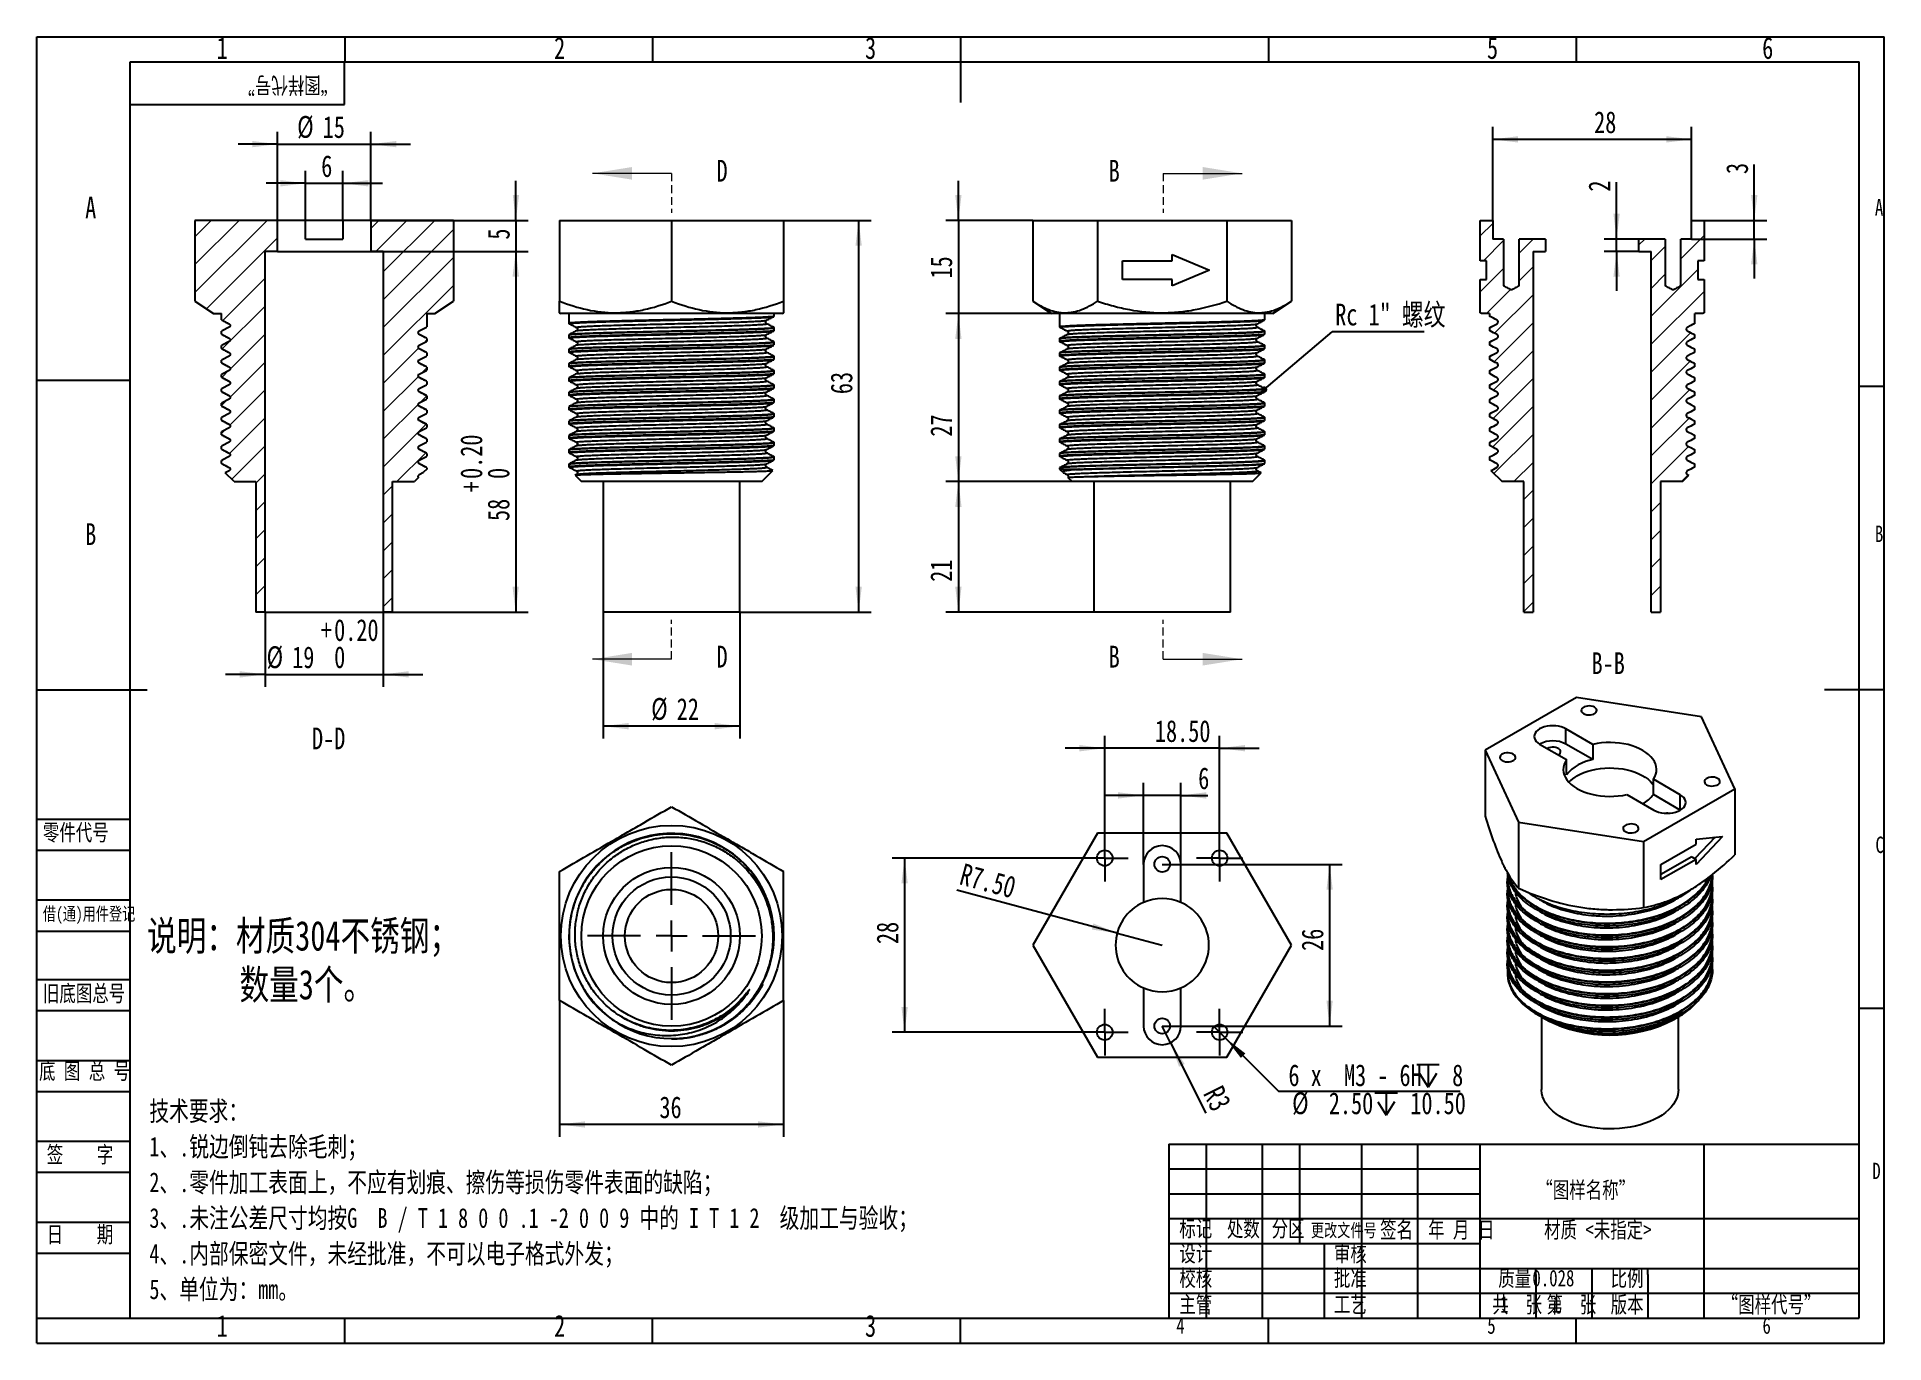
# Model space of a CAD drawing. Header units: millimetres. Extents: x 0 to 297, y 0 to 210.
import ezdxf

# ---------------------------------------------------------------- set-up
doc = ezdxf.new("R2010")
doc.units = ezdxf.units.MM
doc.linetypes.add('HIDDEN', pattern=[1.905, 1.27, -0.635])
doc.layers.add('图框', color=7, linetype='Continuous')
doc.layers.add('粗实线层', color=7, linetype='Continuous', lineweight=25)
doc.styles.add('SLDTEXTSTYLE0', font='HYSWLONGFANGSONG.TTF', dxfattribs={"bigfont": 'bigfont'})
doc.styles.add('SLDTEXTSTYLE1', font='HYSWLONGFANGSONG.TTF')
doc.styles.add('SLDTEXTSTYLE2', font='长仿宋体', dxfattribs={"bigfont": 'bigfont'})
doc.styles.get("Standard").update_dxf_attribs({"font": 'HYSWLONGFANGSONG.TTF'})
doc.dimstyles.new('SLDDIMSTYLE0', dxfattribs={"dimtxt": 3.5, "dimasz": 4.08, "dimexe": 0, "dimexo": 0.0625, "dimgap": 0.875, "dimtad": 2, "dimrnd": 1e-09, "dimzin": 12, "dimdsep": 46, "dimtxsty": 'SLDTEXTSTYLE1', "dimsah": 1, "dimcen": 0.09, "dimadec": 0, "dimazin": 3, "dimtfac": 1, "dimtmove": 0, "dimatfit": 0, "dimfxl": 0, "dimfrac": 2, "dimtolj": 1, "dimtzin": 12, "dimarcsym": 0})
doc.dimstyles.new('SLDDIMSTYLE1', dxfattribs={"dimtxt": 3.5, "dimasz": 4.08, "dimexe": 0, "dimexo": 0.0625, "dimgap": 0.875, "dimtad": 2, "dimrnd": 1e-09, "dimzin": 12, "dimdsep": 46, "dimtxsty": 'SLDTEXTSTYLE1', "dimsah": 1, "dimcen": 0.09, "dimadec": 0, "dimazin": 3, "dimtfac": 1, "dimtofl": 0, "dimtmove": 0, "dimatfit": 3, "dimfxl": 0, "dimfrac": 2, "dimtolj": 1, "dimtzin": 12, "dimarcsym": 0})
doc.dimstyles.new('SLDDIMSTYLE2', dxfattribs={"dimtxt": 0.18, "dimasz": 1.016, "dimexe": 0, "dimexo": 0.0625, "dimgap": 0, "dimtad": 0, "dimtih": 1, "dimtoh": 1, "dimdec": 0, "dimrnd": 1e-09, "dimzin": 0, "dimdsep": 46, "dimtxsty": 'Standard', "dimblk1": 'DOT', "dimblk2": 'DOT', "dimsah": 1, "dimcen": 0.09, "dimadec": 0, "dimazin": 0, "dimtfac": 1.016, "dimtdec": 0, "dimtofl": 0, "dimtmove": 0, "dimatfit": 3, "dimldrblk": 'DOT', "dimfxl": 0, "dimfrac": 2, "dimtolj": 1, "dimtzin": 0, "dimarcsym": 0})
doc.dimstyles.new('SLDDIMSTYLE3', dxfattribs={"dimtxt": 3.5, "dimasz": 4.08, "dimexe": 0, "dimexo": 0.0625, "dimgap": 0.875, "dimtad": 0, "dimtih": 1, "dimtoh": 1, "dimdec": 6, "dimrnd": 1e-09, "dimzin": 12, "dimdsep": 46, "dimtxsty": 'SLDTEXTSTYLE1', "dimblk1": 'NONE', "dimsah": 1, "dimcen": 0, "dimadec": 0, "dimazin": 3, "dimtfac": 1, "dimtmove": 0, "dimatfit": 3, "dimldrblk": 'NONE', "dimfxl": 0, "dimfrac": 2, "dimtolj": 1, "dimtzin": 12, "dimarcsym": 0})
doc.dimstyles.new('SLDDIMSTYLE4', dxfattribs={"dimtxt": 3.5, "dimasz": 4.08, "dimexe": 0, "dimexo": 0.0625, "dimgap": 0.875, "dimtad": 2, "dimrnd": 1e-09, "dimzin": 4, "dimdsep": 46, "dimtxsty": 'SLDTEXTSTYLE1', "dimsah": 1, "dimcen": 0, "dimadec": 0, "dimazin": 1, "dimtfac": 1, "dimtofl": 0, "dimtmove": 0, "dimatfit": 3, "dimfxl": 0, "dimfrac": 2, "dimtolj": 1, "dimtzin": 12, "dimarcsym": 0})
doc.dimstyles.new('SLDDIMSTYLE5', dxfattribs={"dimtxt": 3.5, "dimasz": 4.08, "dimexe": 0, "dimexo": 0.0625, "dimgap": 0.875, "dimtad": 2, "dimrnd": 1e-09, "dimzin": 12, "dimdsep": 46, "dimtxsty": 'SLDTEXTSTYLE1', "dimsah": 1, "dimcen": 0, "dimadec": 0, "dimazin": 3, "dimtfac": 1, "dimtofl": 0, "dimtmove": 0, "dimatfit": 3, "dimfxl": 0, "dimfrac": 2, "dimtolj": 1, "dimtzin": 12, "dimarcsym": 0})
doc.dimstyles.new('SLDDIMSTYLE6', dxfattribs={"dimtxt": 3.5, "dimasz": 4.08, "dimexe": 0, "dimexo": 0.0625, "dimgap": 0.875, "dimtad": 2, "dimrnd": 1e-09, "dimzin": 4, "dimdsep": 46, "dimtxsty": 'SLDTEXTSTYLE1', "dimsah": 1, "dimcen": 0.09, "dimadec": 0, "dimazin": 1, "dimtfac": 1, "dimtmove": 0, "dimatfit": 0, "dimfxl": 0, "dimfrac": 2, "dimtolj": 1, "dimtzin": 12, "dimarcsym": 0})
doc.dimstyles.new('SLDDIMSTYLE7', dxfattribs={"dimtxt": 3.5, "dimasz": 4.08, "dimexe": 0, "dimexo": 0.0625, "dimgap": 0.875, "dimtad": 2, "dimrnd": 1e-09, "dimzin": 12, "dimdsep": 46, "dimtxsty": 'SLDTEXTSTYLE1', "dimsah": 1, "dimcen": 0.09, "dimadec": 0, "dimazin": 3, "dimtol": 1, "dimtp": 0.2, "dimtfac": 1, "dimtmove": 0, "dimatfit": 0, "dimfxl": 0, "dimfrac": 2, "dimtolj": 1, "dimtzin": 0, "dimarcsym": 0})
doc.dimstyles.new('SLDDIMSTYLE8', dxfattribs={"dimtxt": 3.5, "dimasz": 4.08, "dimexe": 0, "dimexo": 0.0625, "dimgap": 0.875, "dimtad": 2, "dimrnd": 1e-09, "dimzin": 12, "dimdsep": 46, "dimtxsty": 'SLDTEXTSTYLE1', "dimsah": 1, "dimcen": 0.09, "dimadec": 0, "dimazin": 3, "dimtol": 1, "dimtp": 0.2, "dimtfac": 1, "dimtofl": 0, "dimtmove": 0, "dimatfit": 3, "dimfxl": 0, "dimfrac": 2, "dimtolj": 1, "dimtzin": 0, "dimarcsym": 0})

msp = doc.modelspace()

# ---------------------------------------------------------------- texts
at = {"color": 7, "linetype": 'Continuous', "char_height": 3.5, "attachment_point": 1, "style": 'SLDTEXTSTYLE1'}
for s, insert in [('D', (109.2717059, 190.4236334)), ('B', (172.3259303, 190.4236334)), ('D', (109.2717059, 112.3036334)), ('B', (172.3259303, 112.3036334))]:
    msp.add_mtext(s, dxfattribs=dict(at, insert=insert))
at = {"layer": '图框'}
for s, insert, char_height, attachment_point, style in [('1', (29.7944444, 210.1591163), 3.5, 2, 'SLDTEXTSTYLE1'), ('2', (84.0444444, 210.1591163), 3.5, 2, 'SLDTEXTSTYLE1'), ('3', (134.0444444, 210.1591163), 3.5, 2, 'SLDTEXTSTYLE1'), ('5', (234.0444444, 210.1591163), 3.5, 2, 'SLDTEXTSTYLE1'), ('6', (278.296875, 210.1591163), 3.5, 2, 'SLDTEXTSTYLE1'), ('A', (8.6454374, 184.4992994), 3.5, 2, 'SLDTEXTSTYLE1'), ('A', (296.2021159, 184.1241742), 2.6458333, 2, 'SLDTEXTSTYLE1'), ('B', (8.6454374, 131.9992994), 3.5, 2, 'SLDTEXTSTYLE1'), ('B', (296.2021159, 131.6241742), 2.6458333, 2, 'SLDTEXTSTYLE1'), ('B-B', (252.6442289, 111.2490814), 3.5, 2, 'SLDTEXTSTYLE1'), ('D-D', (46.906795, 99.1541663), 3.5, 2, 'SLDTEXTSTYLE1'), ('\\M+197EB\\M+18C8F\\M+191E3\\M+18D86', (0.9581272, 83.6056506), 2.645833333, 1, 'SLDTEXTSTYLE0'), ('C', (296.2847982, 81.6241742), 2.6458333, 2, 'SLDTEXTSTYLE1'), ('\\M+18ED8(\\M+192CA)\\M+19770\\M+18C8F\\M+1936F记', (0.9581272, 70.2590748), 2.116666667, 1, 'SLDTEXTSTYLE0'), ('\\M+18B8C\\M+192EA图总\\M+18D86', (0.9581272, 57.7357951), 2.645833333, 1, 'SLDTEXTSTYLE0'), ('\\M+192EA 图 总 \\M+18D86', (0.3407661, 45.256581), 2.645833333, 1, 'SLDTEXTSTYLE0'), ('  签    \\M+18E9A', (5.5692919, 31.8268709), 2.645833333, 2, 'SLDTEXTSTYLE0'), ('D', (295.7847982, 29.1863632), 2.6458333, 2, 'SLDTEXTSTYLE1'), ('\\M+18167图样\\M+196BC\\M+18FCC\\M+18168', (249.0261416, 26.1304851), 2.645833333, 2, 'SLDTEXTSTYLE0'), ('  \\M+193FA    \\M+18AFA', (5.5692919, 18.9810516), 2.645833333, 2, 'SLDTEXTSTYLE0'), ('标记', (186.3293911, 19.9220239), 2.64583333, 2, 'SLDTEXTSTYLE0'), ('处\\M+19094', (193.975889, 19.9220239), 2.64583333, 2, 'SLDTEXTSTYLE0'), ('\\M+195AA\\M+18BE6', (201.178539, 19.9220239), 2.645833333, 2, 'SLDTEXTSTYLE0'), ('\\M+18D58\\M+189FC\\M+195B6\\M+18C8F\\M+18D86', (210.1291624, 19.3780635), 2.116666667, 2, 'SLDTEXTSTYLE0'), ('签\\M+196BC', (218.6157133, 19.7313853), 2.64583333, 2, 'SLDTEXTSTYLE0'), ('\\M+1944E \\M+18C8E \\M+193FA', (229.0076642, 19.7313853), 2.645833333, 2, 'SLDTEXTSTYLE0'), ('\\M+18DDE质 <\\M+196A2\\M+18E77\\M+192E8>', (250.9768311, 19.7313853), 2.645833333, 2, 'SLDTEXTSTYLE0'), ('设计', (186.3293911, 15.9155015), 2.64583333, 2, 'SLDTEXTSTYLE0'), ('审\\M+18A6A', (211.1836143, 15.9155015), 2.64583333, 2, 'SLDTEXTSTYLE0'), ('\\M+18D5A\\M+18A6A', (186.3293911, 11.955898), 2.645833333, 2, 'SLDTEXTSTYLE0'), ('\\M+194E1\\M+18F79', (211.1836143, 11.955898), 2.645833333, 2, 'SLDTEXTSTYLE0'), ('质\\M+197CA', (237.604791, 11.955898), 2.64583333, 2, 'SLDTEXTSTYLE0'), ('0.028', (240.4566204, 11.955898), 2.64583333, 1, 'SLDTEXTSTYLE1'), ('\\M+194E4\\M+197E1', (255.6860482, 11.955898), 2.645833333, 2, 'SLDTEXTSTYLE0'), ('\\M+18EE5\\M+18AC7', (186.3293911, 7.7093879), 2.645833333, 2, 'SLDTEXTSTYLE0'), ('\\M+18D48艺', (211.1836143, 7.7093879), 2.64583333, 2, 'SLDTEXTSTYLE0'), ('\\M+18BA4  张 ', (238.008941, 7.7093879), 2.645833333, 2, 'SLDTEXTSTYLE0'), ('1', (235.2749247, 7.7093879), 2.6458333, 1, 'SLDTEXTSTYLE1'), ('\\M+191E6  张', (246.7180524, 7.7093879), 2.645833333, 2, 'SLDTEXTSTYLE0'), ('1', (243.6150616, 7.7093879), 2.6458333, 1, 'SLDTEXTSTYLE1'), ('\\M+194C5\\M+1967B', (255.6860482, 7.7093879), 2.645833333, 2, 'SLDTEXTSTYLE0'), ('\\M+18167图样\\M+191E3\\M+18D86\\M+18168', (270.8413439, 7.7093879), 2.645833333, 1, 'SLDTEXTSTYLE0'), ('1', (29.7944444, 4.7007521), 3.5, 2, 'SLDTEXTSTYLE1'), ('2', (84.0444444, 4.7007521), 3.5, 2, 'SLDTEXTSTYLE1'), ('3', (134.0444444, 4.7007521), 3.5, 2, 'SLDTEXTSTYLE1'), ('4', (183.8748264, 4.3256269), 2.6458333, 2, 'SLDTEXTSTYLE1'), ('5', (233.8748264, 4.3256269), 2.6458333, 2, 'SLDTEXTSTYLE1'), ('6', (278.1248264, 4.3256269), 2.6458333, 2, 'SLDTEXTSTYLE1')]:
    msp.add_mtext(s, dxfattribs=dict(at, insert=insert, char_height=char_height, attachment_point=attachment_point, style=style))
at = {"layer": '图框', "insert": (48.322979, 201.0735137), "char_height": 2.645833333, "attachment_point": 1, "rotation": 180, "style": 'SLDTEXTSTYLE2'}
msp.add_mtext('\\M+18167图样\\M+191E3\\M+18D86\\M+18168', dxfattribs=at)

# ---------------------------------------------------------------- blocks, each defined once
blk = doc.blocks.new('SW_NOTE_0')
at = {"layer": '图框', "color": 0, "char_height": 4.7625, "attachment_point": 1, "style": 'SLDTEXTSTYLE0'}
for s, insert in [('说\\M+196BE\\M+18146\\M+18DDE质304\\M+19573锈钢\\M+18147', (0, 6.14)), ('  \\M+19094\\M+197CA3\\M+198A2\\M+18142', (10, -1.71))]:
    blk.add_mtext(s, dxfattribs=dict(at, insert=insert))
blk = doc.blocks.new('SW_NOTE_1')
at = {"layer": '图框', "color": 0, "char_height": 3.175, "attachment_point": 1, "style": 'SLDTEXTSTYLE0'}
for s, insert in [('\\M+18B5A术\\M+19776\\M+18B81\\M+18146', (0, 4.09)), ('1\\M+18141.锐边\\M+1937C钝\\M+18B8E\\M+18F9C\\M+196D1\\M+18E68\\M+18147', (0, -1.64)), ('2\\M+18141.\\M+197EB\\M+18C8F\\M+189C1\\M+18D48\\M+1955C\\M+196CA\\M+18FE3\\M+18143\\M+19573应\\M+1974C划\\M+18DAD\\M+18141\\M+18E43伤\\M+19399损伤\\M+197EB\\M+18C8F\\M+1955C\\M+196CA\\M+19349\\M+1E39E\\M+1E89C\\M+18147', (0, -7.37)), ('3\\M+18141.\\M+196A2\\M+1928D\\M+18CF6\\M+18DB7\\M+18EDA\\M+190A1\\M+18BCF\\M+188C2G  B / T 1 8 0 0 .1 -2 0 0 9 \\M+19286\\M+19349 I T 1 2  级\\M+189C1\\M+18D48\\M+1975E验\\M+19DBE\\M+18147', (0, -13.11)), ('4\\M+18141.\\M+193E0\\M+19594\\M+195DB\\M+196A7\\M+195B6\\M+18C8F\\M+18143\\M+196A2经\\M+194E1\\M+18F79\\M+18143\\M+19573\\M+189C2\\M+188C8电\\M+18E71\\M+18A69\\M+18EAE\\M+18A4F发\\M+18147', (0, -18.84)), ('5\\M+18141单\\M+188CA为\\M+18146mm\\M+18142', (0, -24.57))]:
    blk.add_mtext(s, dxfattribs=dict(at, insert=insert))
blk = doc.blocks.new('_D')
at = {"layer": '图框'}
for p, q in [((148.16, 180.7), (148.16, 187.05)), ((160.15, 180.7), (146.16, 180.7)), ((148.16, 180.7), (148.16, 165.7)), ((163.15, 165.7), (146.16, 165.7)), ((148.16, 165.7), (148.16, 159.35))]:
    blk.add_line(p, q, dxfattribs=at)
for points in [[(148.16, 180.7), (148.67, 184.78), (147.65, 184.78)], [(148.16, 165.7), (147.65, 161.62), (148.67, 161.62)]]:
    blk.add_solid(points, dxfattribs=at)
at = {"layer": '图框', "insert": (143.65, 171.35), "char_height": 3.5, "attachment_point": 1, "rotation": 90, "style": 'SLDTEXTSTYLE1'}
blk.add_mtext('15', dxfattribs=at)
blk = doc.blocks.new('_D_1')
at = {"layer": '图框'}
for p, q in [((166.43, 138.7), (146.16, 138.7)), ((148.16, 138.7), (148.16, 117.7)), ((169.93, 117.7), (146.16, 117.7))]:
    blk.add_line(p, q, dxfattribs=at)
for points in [[(148.16, 138.7), (147.65, 134.62), (148.67, 134.62)], [(148.16, 117.7), (148.67, 121.78), (147.65, 121.78)]]:
    blk.add_solid(points, dxfattribs=at)
at = {"layer": '图框', "insert": (143.65, 122.58), "char_height": 3.5, "attachment_point": 1, "rotation": 90, "style": 'SLDTEXTSTYLE1'}
blk.add_mtext('21', dxfattribs=at)
blk = doc.blocks.new('_D_2')
at = {"layer": '图框'}
for p, q in [((163.15, 165.7), (146.16, 165.7)), ((148.16, 165.7), (148.16, 138.7)), ((166.43, 138.7), (146.16, 138.7))]:
    blk.add_line(p, q, dxfattribs=at)
for points in [[(148.16, 165.7), (147.65, 161.62), (148.67, 161.62)], [(148.16, 138.7), (148.67, 142.78), (147.65, 142.78)]]:
    blk.add_solid(points, dxfattribs=at)
at = {"layer": '图框', "insert": (143.65, 145.93), "char_height": 3.5, "attachment_point": 1, "rotation": 90, "style": 'SLDTEXTSTYLE1'}
blk.add_mtext('27', dxfattribs=at)
blk = doc.blocks.new('SW_NOTE_2')
at = {"layer": '图框', "color": 0}
blk.add_line((14.81, 0), (0, 0), dxfattribs=at)
at = {"layer": '图框', "color": 0, "insert": (0.49, 4.52), "char_height": 3.5, "attachment_point": 1, "style": 'SLDTEXTSTYLE0'}
blk.add_mtext('Rc 1" \\M+19786纹', dxfattribs=at)
blk = doc.blocks.new('_DOT')
at = {"color": 0, "linetype": 'ByBlock', "lineweight": -2}
blk.add_line((-0.5, 0), (-1, 0), dxfattribs=at)
at = {"color": 0, "linetype": 'ByBlock', "const_width": 0.5}
blk.add_lwpolyline([(-0.25, 0, 1), (0.25, 0, 1)], format="xyb", close=True, dxfattribs=at)
blk = doc.blocks.new('SW_SYMBOL_HOLE_DEPTH')
at = {"layer": '图框', "color": 0}
for p, q in [((0, 875), (800, 875)), ((400, 875), (400, 75)), ((100, 555), (400, 75)), ((700, 555), (400, 75))]:
    blk.add_line(p, q, dxfattribs=at)
blk = doc.blocks.new('_D_3')
at = {"layer": '图框'}
for p, q in [((189.29, 51.05), (191.05, 49.28)), ((191.05, 49.28), (199.64, 40.67)), ((199.64, 40.67), (228.83, 40.67))]:
    blk.add_line(p, q, dxfattribs=at)
blk.add_solid([(191.05, 49.28), (193.58, 46.03), (194.3, 46.75)], dxfattribs=at)
at = {"layer": '图框', "xscale": 0.004511737089201878, "yscale": 0.004511737089201878, "zscale": 0.004511737089201878}
for p in [(221.87, 41.01), (215.14, 36.49)]:
    blk.add_blockref('SW_SYMBOL_HOLE_DEPTH', p, dxfattribs=at)
at = {"layer": '图框', "char_height": 3.5, "attachment_point": 1, "style": 'SLDTEXTSTYLE1'}
for s, insert in [('6 x  M3 - 6H ', (201.23, 45)), (' 8', (225.77, 45)), ('%%c', (201.82, 40.5)), (' 2.50 ', (205.94, 40.49)), (' 10.50', (219.04, 40.49))]:
    blk.add_mtext(s, dxfattribs=dict(at, insert=insert))
blk = doc.blocks.new('_NONE')
blk = doc.blocks.new('_D_4')
at = {"layer": '图框'}
for q in [(147.9, 73.02), (180.93, 64.16)]:
    blk.add_line((173.69, 66.11), q, dxfattribs=at)
blk.add_solid([(173.69, 66.11), (169.88, 67.65), (169.62, 66.67)], dxfattribs=at)
at = {"layer": '图框', "insert": (149.06, 77.37), "char_height": 3.5, "attachment_point": 1, "rotation": 345, "style": 'SLDTEXTSTYLE1'}
blk.add_mtext('R7.50', dxfattribs=at)
blk = doc.blocks.new('_D_5')
at = {"layer": '图框'}
for q in [(180.93, 51.16), (187.93, 37.15)]:
    blk.add_line((182.27, 48.48), q, dxfattribs=at)
blk.add_solid([(182.27, 48.48), (183.64, 44.6), (184.55, 45.06)], dxfattribs=at)
at = {"layer": '图框', "insert": (190.57, 41.9), "char_height": 3.5, "attachment_point": 1, "rotation": 296.5377, "style": 'SLDTEXTSTYLE1'}
blk.add_mtext('R3', dxfattribs=at)
blk = doc.blocks.new('_D_6')
at = {"layer": '图框'}
for p, q in [((177.93, 77.16), (177.93, 90.24)), ((183.93, 77.16), (183.93, 90.24)), ((177.93, 88.24), (171.58, 88.24)), ((183.93, 88.24), (177.93, 88.24)), ((183.93, 88.24), (188.25, 88.24))]:
    blk.add_line(p, q, dxfattribs=at)
for points in [[(177.93, 88.24), (173.85, 88.75), (173.85, 87.73)], [(183.93, 88.24), (188.01, 87.73), (188.01, 88.75)]]:
    blk.add_solid(points, dxfattribs=at)
at = {"layer": '图框', "insert": (186.72, 92.75), "char_height": 3.5, "attachment_point": 1, "style": 'SLDTEXTSTYLE1'}
blk.add_mtext('6', dxfattribs=at)
blk = doc.blocks.new('_D_7')
at = {"layer": '图框'}
for p, q in [((180.93, 77.16), (209.85, 77.16)), ((207.85, 77.16), (207.85, 51.16)), ((180.93, 51.16), (209.85, 51.16))]:
    blk.add_line(p, q, dxfattribs=at)
for points in [[(207.85, 77.16), (207.34, 73.08), (208.36, 73.08)], [(207.85, 51.16), (208.36, 55.24), (207.34, 55.24)]]:
    blk.add_solid(points, dxfattribs=at)
at = {"layer": '图框', "insert": (203.34, 63.24), "char_height": 3.5, "attachment_point": 1, "rotation": 90, "style": 'SLDTEXTSTYLE1'}
blk.add_mtext('26', dxfattribs=at)
blk = doc.blocks.new('_D_8')
at = {"layer": '图框'}
for p, q in [((171.7, 95.83), (165.35, 95.83)), ((171.7, 81.91), (171.7, 97.83)), ((190.17, 95.83), (171.7, 95.83)), ((190.17, 81.91), (190.17, 97.83)), ((190.17, 95.83), (196.52, 95.83))]:
    blk.add_line(p, q, dxfattribs=at)
for points in [[(171.7, 95.83), (167.62, 96.34), (167.62, 95.32)], [(190.17, 95.83), (194.25, 95.32), (194.25, 96.34)]]:
    blk.add_solid(points, dxfattribs=at)
at = {"layer": '图框', "insert": (179.76, 100.34), "char_height": 3.5, "attachment_point": 1, "style": 'SLDTEXTSTYLE1'}
blk.add_mtext('18.50', dxfattribs=at)
blk = doc.blocks.new('_D_9')
at = {"layer": '图框'}
for p, q in [((167.95, 78.16), (137.51, 78.16)), ((139.51, 78.16), (139.51, 50.16)), ((167.95, 50.16), (137.51, 50.16))]:
    blk.add_line(p, q, dxfattribs=at)
for points in [[(139.51, 78.16), (139, 74.08), (140.02, 74.08)], [(139.51, 50.16), (140.02, 54.24), (139, 54.24)]]:
    blk.add_solid(points, dxfattribs=at)
at = {"layer": '图框', "insert": (135, 64.34), "char_height": 3.5, "attachment_point": 1, "rotation": 90, "style": 'SLDTEXTSTYLE1'}
blk.add_mtext('28', dxfattribs=at)
blk = doc.blocks.new('SW_CENTERMARKSYMBOL_0')
at = {"layer": '图框', "color": 0}
for p, q in [((0, 2.5), (0, 3.75)), ((-2.5, 0), (-3.75, 0)), ((0, 0), (-2.5, 0)), ((0, 0), (0, 2.5)), ((0, 0), (0, -2.5)), ((0, 0), (2.5, 0)), ((2.5, 0), (3.75, 0)), ((0, -2.5), (0, -3.75))]:
    blk.add_line(p, q, dxfattribs=at)
blk = doc.blocks.new('SW_CENTERMARKSYMBOL_1')
at = {"layer": '图框', "color": 0}
for p, q in [((0, 2.5), (0, 3.75)), ((-2.5, 0), (-3.75, 0)), ((0, 0), (-2.5, 0)), ((0, 0), (0, 2.5)), ((0, 0), (0, -2.5)), ((0, 0), (2.5, 0)), ((2.5, 0), (3.75, 0)), ((0, -2.5), (0, -3.75))]:
    blk.add_line(p, q, dxfattribs=at)
blk = doc.blocks.new('SW_CENTERMARKSYMBOL_2')
at = {"layer": '图框', "color": 0}
for p, q in [((0, 2.5), (0, 3.75)), ((-2.5, 0), (-3.75, 0)), ((0, 0), (-2.5, 0)), ((0, 0), (0, 2.5)), ((0, 0), (0, -2.5)), ((0, 0), (2.5, 0)), ((2.5, 0), (3.75, 0)), ((0, -2.5), (0, -3.75))]:
    blk.add_line(p, q, dxfattribs=at)
blk = doc.blocks.new('SW_CENTERMARKSYMBOL_3')
at = {"layer": '图框', "color": 0}
for p, q in [((0, 2.5), (0, 3.75)), ((-2.5, 0), (-3.75, 0)), ((0, 0), (-2.5, 0)), ((0, 0), (0, 2.5)), ((0, 0), (0, -2.5)), ((0, 0), (2.5, 0)), ((2.5, 0), (3.75, 0)), ((0, -2.5), (0, -3.75))]:
    blk.add_line(p, q, dxfattribs=at)
blk = doc.blocks.new('_D_10')
at = {"layer": '图框'}
for p, q in [((253.99, 177.7), (253.99, 186.85)), ((257.57, 177.7), (251.99, 177.7)), ((257.57, 175.7), (251.99, 175.7)), ((253.99, 175.7), (253.99, 177.7)), ((253.99, 175.7), (253.99, 169.35))]:
    blk.add_line(p, q, dxfattribs=at)
for points in [[(253.99, 177.7), (254.5, 181.78), (253.48, 181.78)], [(253.99, 175.7), (253.48, 171.62), (254.5, 171.62)]]:
    blk.add_solid(points, dxfattribs=at)
at = {"layer": '图框', "insert": (249.48, 185.32), "char_height": 3.5, "attachment_point": 1, "rotation": 90, "style": 'SLDTEXTSTYLE1'}
blk.add_mtext('2', dxfattribs=at)
blk = doc.blocks.new('_D_11')
at = {"layer": '图框'}
for p, q in [((276.13, 180.7), (276.13, 189.68)), ((268.07, 180.7), (278.13, 180.7)), ((276.13, 177.7), (276.13, 180.7)), ((266.06, 177.7), (278.13, 177.7)), ((276.13, 177.7), (276.13, 171.35))]:
    blk.add_line(p, q, dxfattribs=at)
for points in [[(276.13, 180.7), (276.64, 184.78), (275.62, 184.78)], [(276.13, 177.7), (275.62, 173.62), (276.64, 173.62)]]:
    blk.add_solid(points, dxfattribs=at)
at = {"layer": '图框', "insert": (271.62, 188.15), "char_height": 3.5, "attachment_point": 1, "rotation": 90, "style": 'SLDTEXTSTYLE1'}
blk.add_mtext('3', dxfattribs=at)
blk = doc.blocks.new('_D_12')
at = {"layer": '图框'}
for p, q in [((234.07, 180.7), (234.07, 195.72)), ((266.06, 193.72), (234.07, 193.72)), ((266.06, 180.7), (266.06, 195.72))]:
    blk.add_line(p, q, dxfattribs=at)
for points in [[(234.07, 193.72), (238.15, 193.21), (238.15, 194.23)], [(266.06, 193.72), (261.98, 194.23), (261.98, 193.21)]]:
    blk.add_solid(points, dxfattribs=at)
at = {"layer": '图框', "insert": (250.38, 198.23), "char_height": 3.5, "attachment_point": 1, "style": 'SLDTEXTSTYLE1'}
blk.add_mtext('28', dxfattribs=at)
blk = doc.blocks.new('_D_13')
at = {"layer": '图框'}
for p, q in [((91.04, 117.7), (91.04, 97.37)), ((113.04, 117.7), (113.04, 97.37)), ((113.04, 99.37), (91.04, 99.37))]:
    blk.add_line(p, q, dxfattribs=at)
for points in [[(91.04, 99.37), (95.12, 98.86), (95.12, 99.88)], [(113.04, 99.37), (108.96, 99.88), (108.96, 98.86)]]:
    blk.add_solid(points, dxfattribs=at)
at = {"layer": '图框', "char_height": 3.5, "attachment_point": 1, "style": 'SLDTEXTSTYLE1'}
for s, insert in [('%%c', (98.76, 103.9)), ('22', (102.87, 103.88))]:
    blk.add_mtext(s, dxfattribs=dict(at, insert=insert))
blk = doc.blocks.new('_D_14')
at = {"layer": '图框'}
for p, q in [((120.04, 180.7), (134.12, 180.7)), ((132.12, 180.7), (132.12, 117.7)), ((113.04, 117.7), (134.12, 117.7))]:
    blk.add_line(p, q, dxfattribs=at)
for points in [[(132.12, 180.7), (131.61, 176.62), (132.63, 176.62)], [(132.12, 117.7), (132.63, 121.78), (131.61, 121.78)]]:
    blk.add_solid(points, dxfattribs=at)
at = {"layer": '图框', "insert": (127.61, 152.76), "char_height": 3.5, "attachment_point": 1, "rotation": 90, "style": 'SLDTEXTSTYLE1'}
blk.add_mtext('63', dxfattribs=at)
blk = doc.blocks.new('_D_15')
at = {"layer": '图框'}
for p, q in [((36.69, 117.7), (36.69, 105.7)), ((55.69, 117.7), (55.69, 105.7)), ((36.69, 107.7), (30.34, 107.7)), ((36.69, 107.7), (55.69, 107.7)), ((55.69, 107.7), (62.04, 107.7))]:
    blk.add_line(p, q, dxfattribs=at)
for points in [[(36.69, 107.7), (32.61, 108.21), (32.61, 107.19)], [(55.69, 107.7), (59.77, 107.19), (59.77, 108.21)]]:
    blk.add_solid(points, dxfattribs=at)
at = {"layer": '图框', "char_height": 3.5, "attachment_point": 1, "style": 'SLDTEXTSTYLE1'}
for s, insert in [('+', (45.64, 116.58)), ('0.20', (47.79, 116.58)), ('%%c', (36.93, 112.22)), ('19', (41.04, 112.21)), ('0', (47.79, 112.22))]:
    blk.add_mtext(s, dxfattribs=dict(at, insert=insert))
blk = doc.blocks.new('_D_16')
at = {"layer": '图框'}
for p, q in [((55.69, 175.7), (78.98, 175.7)), ((76.98, 175.7), (76.98, 117.7)), ((55.69, 117.7), (78.98, 117.7))]:
    blk.add_line(p, q, dxfattribs=at)
for points in [[(76.98, 175.7), (76.47, 171.62), (77.48, 171.62)], [(76.98, 117.7), (77.48, 121.78), (76.47, 121.78)]]:
    blk.add_solid(points, dxfattribs=at)
at = {"layer": '图框', "char_height": 3.5, "attachment_point": 1, "rotation": 90, "style": 'SLDTEXTSTYLE1'}
for s, insert in [('0.20', (68.09, 139.12)), ('0', (72.45, 139.12)), ('+', (68.09, 136.96)), ('58', (72.46, 132.36))]:
    blk.add_mtext(s, dxfattribs=dict(at, insert=insert))
blk = doc.blocks.new('_D_17')
at = {"layer": '图框'}
for p, q in [((38.69, 180.7), (38.69, 194.95)), ((53.69, 180.7), (53.69, 194.95)), ((38.69, 192.95), (32.34, 192.95)), ((38.69, 192.95), (53.69, 192.95)), ((53.69, 192.95), (60.04, 192.95))]:
    blk.add_line(p, q, dxfattribs=at)
for points in [[(38.69, 192.95), (34.61, 193.46), (34.61, 192.45)], [(53.69, 192.95), (57.77, 192.45), (57.77, 193.46)]]:
    blk.add_solid(points, dxfattribs=at)
at = {"layer": '图框', "char_height": 3.5, "attachment_point": 1, "style": 'SLDTEXTSTYLE1'}
for s, insert in [('%%c', (41.84, 197.48)), ('15', (45.95, 197.46))]:
    blk.add_mtext(s, dxfattribs=dict(at, insert=insert))
blk = doc.blocks.new('_D_18')
at = {"layer": '图框'}
for p, q in [((77.01, 180.7), (77.01, 187.05)), ((53.69, 180.7), (79.01, 180.7)), ((77.01, 180.7), (77.01, 175.7)), ((53.69, 175.7), (79.01, 175.7)), ((77.01, 175.7), (77.01, 169.35))]:
    blk.add_line(p, q, dxfattribs=at)
for points in [[(77.01, 180.7), (77.52, 184.78), (76.51, 184.78)], [(77.01, 175.7), (76.51, 171.62), (77.52, 171.62)]]:
    blk.add_solid(points, dxfattribs=at)
at = {"layer": '图框', "insert": (72.5, 177.6), "char_height": 3.5, "attachment_point": 1, "rotation": 90, "style": 'SLDTEXTSTYLE1'}
blk.add_mtext('5', dxfattribs=at)
blk = doc.blocks.new('_D_19')
at = {"layer": '图框'}
for p, q in [((43.19, 180.7), (43.19, 188.66)), ((49.19, 180.7), (49.19, 188.66)), ((43.19, 186.66), (36.84, 186.66)), ((43.19, 186.66), (49.19, 186.66)), ((49.19, 186.66), (55.54, 186.66))]:
    blk.add_line(p, q, dxfattribs=at)
for points in [[(43.19, 186.66), (39.11, 187.17), (39.11, 186.15)], [(49.19, 186.66), (53.27, 186.15), (53.27, 187.17)]]:
    blk.add_solid(points, dxfattribs=at)
at = {"layer": '图框', "insert": (45.71, 191.17), "char_height": 3.5, "attachment_point": 1, "style": 'SLDTEXTSTYLE1'}
blk.add_mtext('6', dxfattribs=at)
blk = doc.blocks.new('_D_20')
at = {"layer": '图框'}
for p, q in [((84.04, 55.25), (84.04, 33.33)), ((120.04, 55.25), (120.04, 33.33)), ((120.04, 35.33), (84.04, 35.33))]:
    blk.add_line(p, q, dxfattribs=at)
for points in [[(84.04, 35.33), (88.12, 34.83), (88.12, 35.84)], [(120.04, 35.33), (115.96, 35.84), (115.96, 34.83)]]:
    blk.add_solid(points, dxfattribs=at)
at = {"layer": '图框', "insert": (100.09, 39.85), "char_height": 3.5, "attachment_point": 1, "style": 'SLDTEXTSTYLE1'}
blk.add_mtext('36', dxfattribs=at)
blk = doc.blocks.new('SW_CENTERMARKSYMBOL_4')
at = {"layer": '图框', "color": 0}
for p, q in [((0, 5), (0, 13.5)), ((-5, 0), (-13.5, 0)), ((0, 0), (-2.5, 0)), ((0, 0), (0, 2.5)), ((0, 0), (0, -2.5)), ((0, 0), (2.5, 0)), ((5, 0), (13.5, 0)), ((0, -5), (0, -13.5))]:
    blk.add_line(p, q, dxfattribs=at)

# ---------------------------------------------------------------- dimensions: what is measured, and where the dimension line sits
at = {"layer": '图框'}
for base, p1, p2, dimstyle, picture, middle in [((53.6914251, 192.9530484), (38.6914251, 180.6983989), (53.6914251, 180.6983989), 'SLDDIMSTYLE0', '_D_17', (45.4292376, 192.9530484)), ((55.6914251, 107.6983989), (36.6914251, 117.6983989), (55.6914251, 117.6983989), 'SLDDIMSTYLE7', '_D_15', (45.4292376, 107.6983989)), ((91.0411408, 99.3707721), (113.0411408, 117.6983989), (91.0411408, 117.6983989), 'SLDDIMSTYLE0', '_D_13', (102.35007, 99.3707721))]:
    dim = msp.add_linear_dim(base=base, p1=p1, p2=p2, text='%%c<>', dimstyle=dimstyle, dxfattribs=at)
    dim.commit()
    dim.dimension.update_dxf_attribs({"geometry": picture, "text_midpoint": middle, "dimtype": 160})
for base, p1, p2, dimstyle, picture, middle in [((234.0718768, 193.7172834), (266.0641903, 180.6983989), (234.0718768, 180.6983989), 'SLDDIMSTYLE1', '_D_12', (251.916025, 193.7172834)), ((49.1914251, 186.6587121), (43.1914251, 180.6983989), (49.1914251, 180.6983989), 'SLDDIMSTYLE0', '_D_19', (46.4732595, 186.6587121)), ((171.6954869, 95.8327033), (190.1706956, 81.9145034), (171.6954869, 81.9145034), 'SLDDIMSTYLE6', '_D_8', (183.5974752, 95.8327033)), ((177.9330913, 88.2422979), (183.9330913, 77.1645034), (177.9330913, 77.1645034), 'SLDDIMSTYLE0', '_D_6', (187.4811177, 88.2422979)), ((84.0411408, 35.3339763), (120.0411408, 55.2469785), (84.0411408, 55.2469785), 'SLDDIMSTYLE1', '_D_20', (101.626111, 35.3339763))]:
    dim = msp.add_linear_dim(base=base, p1=p1, p2=p2, dimstyle=dimstyle, dxfattribs=at)
    dim.commit()
    dim.dimension.update_dxf_attribs({"geometry": picture, "text_midpoint": middle, "dimtype": 160})
for base, p1, p2, dimstyle, picture, middle in [((276.1297209, 180.6983989), (266.0641903, 177.6983989), (268.0680336, 180.6983989), 'SLDDIMSTYLE0', '_D_11', (276.1297209, 188.9157475)), ((253.9892861, 177.6983989), (257.5664971, 175.6983989), (257.5664971, 177.6983989), 'SLDDIMSTYLE0', '_D_10', (253.9892861, 186.0852376)), ((77.014214, 175.6983989), (53.6914251, 180.6983989), (53.6914251, 175.6983989), 'SLDDIMSTYLE0', '_D_18', (77.014214, 178.3684785)), ((148.1612884, 165.6983989), (160.1484816, 180.6983989), (163.1484816, 165.6983989), 'SLDDIMSTYLE0', '_D', (148.1612884, 172.8820144)), ((132.1172628, 117.6983989), (120.0411408, 180.6983989), (113.0411408, 117.6983989), 'SLDDIMSTYLE1', '_D_14', (132.1172628, 154.2963609)), ((76.9760348, 117.6983989), (55.6914251, 175.6983989), (55.6914251, 117.6983989), 'SLDDIMSTYLE8', '_D_16', (76.9760348, 138.8099692)), ((148.1612884, 138.6983989), (163.1484816, 165.6983989), (166.4330913, 138.6983989), 'SLDDIMSTYLE1', '_D_2', (148.1612884, 147.4657362)), ((148.1612884, 117.6983989), (166.4330913, 138.6983989), (169.9330913, 117.6983989), 'SLDDIMSTYLE1', '_D_1', (148.1612884, 124.1145306)), ((139.5105791, 50.1645034), (167.9454869, 78.1645034), (167.9454869, 50.1645034), 'SLDDIMSTYLE1', '_D_9', (139.5105791, 65.8771079)), ((207.8496992, 51.1645034), (180.9330913, 77.1645034), (180.9330913, 51.1645034), 'SLDDIMSTYLE1', '_D_7', (207.8496992, 64.7767654))]:
    dim = msp.add_linear_dim(base=base, p1=p1, p2=p2, angle=90, dimstyle=dimstyle, dxfattribs=at)
    dim.commit()
    dim.dimension.update_dxf_attribs({"geometry": picture, "text_midpoint": middle, "dimtype": 160})
for center, mpoint, dimstyle, picture, middle in [((180.9330913, 64.1645034), (173.6886476, 66.1056462), 'SLDDIMSTYLE4', '_D_4', (151.5261714, 72.0440765)), ((180.9330913, 51.1645034), (182.2734519, 48.4805821), 'SLDDIMSTYLE5', '_D_5', (187.3164827, 38.3825105))]:
    dim = msp.add_radius_dim(center=center, mpoint=mpoint, dimstyle=dimstyle, dxfattribs=at)
    dim.commit()
    dim.dimension.update_dxf_attribs({"geometry": picture, "text_midpoint": middle, "dimtype": 164})
dim = msp.add_diameter_dim_2p(p1=(189.2876671, 51.049241), p2=(191.053724, 49.2797657), text='6 x  M3 - 6H {\\fGDT;x} 8\\P%%c 2.50 {\\fGDT;x} 10.50\\P', dimstyle='SLDDIMSTYLE3', override={"dimpost": '<>'}, dxfattribs=at)
dim.commit()
dim.dimension.update_dxf_attribs({"geometry": '_D_3', "text_midpoint": (215.0321071, 40.4885941), "dimtype": 163})

# ---------------------------------------------------------------- hatches: boundary and pattern name
at = {"layer": '图框', "linetype": 'Continuous', "lineweight": 18}
h = msp.add_hatch(dxfattribs=at)
h.set_pattern_fill('ANSI31', color=256, style=0)
edge = h.paths.add_edge_path(flags=0)
edge.add_line((38.6914251, 175.6983989), (38.6914251, 180.6983989))
edge.add_line((38.6914251, 180.6983989), (25.4068154, 180.6983989))
edge.add_line((25.4068154, 180.6983989), (25.4068154, 167.6983989))
edge.add_line((25.4068154, 167.6983989), (28.4068154, 165.6983989))
edge.add_line((28.4068154, 165.6983989), (29.6914251, 165.6983989))
edge.add_line((29.6914251, 165.6983989), (29.6914251, 164.7118145))
edge.add_spline(control_points=[(29.6914251, 164.7118145), (29.7127988, 164.6917435), (29.7365345, 164.6749994), (29.7620508, 164.6617164)], knot_values=[0, 0, 0, 0, 0.255892698, 0.255892698, 0.255892698, 0.255892698], weights=[0.944747067, 0.9568310271, 0.9752486714, 1], degree=3, periodic=0)
edge.add_line((29.7620508, 164.6617164), (30.8985713, 164.0700813))
edge.add_spline(control_points=[(30.8985713, 164.0700813), (31.1579029, 163.9350818), (31.1579029, 163.642716), (30.8985713, 163.5077164)], knot_values=[0, 0, 0, 0, 1, 1, 1, 1], weights=[1, 0.6411657422, 0.6411657422, 1], degree=3, periodic=0)
edge.add_line((30.8985713, 163.5077164), (29.7620508, 162.9160813))
edge.add_spline(control_points=[(29.7620508, 162.9160813), (29.7365345, 162.9027984), (29.7127988, 162.8860543), (29.6914251, 162.8659833)], knot_values=[0, 0, 0, 0, 0.255892698, 0.255892698, 0.255892698, 0.255892698], weights=[1, 0.9752486714, 0.9568310271, 0.944747067], degree=3, periodic=0)
edge.add_line((29.6914251, 162.8659833), (29.6914251, 162.4028145))
edge.add_spline(control_points=[(29.6914251, 162.4028145), (29.7127988, 162.3827435), (29.7365345, 162.3659994), (29.7620508, 162.3527164)], knot_values=[0, 0, 0, 0, 0.255892698, 0.255892698, 0.255892698, 0.255892698], weights=[0.944747067, 0.9568310271, 0.9752486714, 1], degree=3, periodic=0)
edge.add_line((29.7620508, 162.3527164), (30.8985713, 161.7610813))
edge.add_spline(control_points=[(30.8985713, 161.7610813), (31.1579029, 161.6260818), (31.1579029, 161.333716), (30.8985713, 161.1987164)], knot_values=[0, 0, 0, 0, 1, 1, 1, 1], weights=[1, 0.6411657422, 0.6411657422, 1], degree=3, periodic=0)
edge.add_line((30.8985713, 161.1987164), (29.7620508, 160.6070813))
edge.add_spline(control_points=[(29.7620508, 160.6070813), (29.7365345, 160.5937984), (29.7127988, 160.5770543), (29.6914251, 160.5569833)], knot_values=[0, 0, 0, 0, 0.255892698, 0.255892698, 0.255892698, 0.255892698], weights=[1, 0.9752486714, 0.9568310271, 0.944747067], degree=3, periodic=0)
edge.add_line((29.6914251, 160.5569833), (29.6914251, 160.0938145))
edge.add_spline(control_points=[(29.6914251, 160.0938145), (29.7127988, 160.0737435), (29.7365345, 160.0569994), (29.7620508, 160.0437164)], knot_values=[0, 0, 0, 0, 0.255892698, 0.255892698, 0.255892698, 0.255892698], weights=[0.944747067, 0.9568310271, 0.9752486714, 1], degree=3, periodic=0)
edge.add_line((29.7620508, 160.0437164), (30.8985713, 159.4520813))
edge.add_spline(control_points=[(30.8985713, 159.4520813), (31.1579029, 159.3170818), (31.1579029, 159.024716), (30.8985713, 158.8897164)], knot_values=[0, 0, 0, 0, 1, 1, 1, 1], weights=[1, 0.6411657422, 0.6411657422, 1], degree=3, periodic=0)
edge.add_line((30.8985713, 158.8897164), (29.7620508, 158.2980813))
edge.add_spline(control_points=[(29.7620508, 158.2980813), (29.7365345, 158.2847984), (29.7127988, 158.2680543), (29.6914251, 158.2479833)], knot_values=[0, 0, 0, 0, 0.255892698, 0.255892698, 0.255892698, 0.255892698], weights=[1, 0.9752486714, 0.9568310271, 0.944747067], degree=3, periodic=0)
edge.add_line((29.6914251, 158.2479833), (29.6914251, 157.7848145))
edge.add_spline(control_points=[(29.6914251, 157.7848145), (29.7127988, 157.7647435), (29.7365345, 157.7479994), (29.7620508, 157.7347164)], knot_values=[0, 0, 0, 0, 0.255892698, 0.255892698, 0.255892698, 0.255892698], weights=[0.944747067, 0.9568310271, 0.9752486714, 1], degree=3, periodic=0)
edge.add_line((29.7620508, 157.7347164), (30.8985713, 157.1430813))
edge.add_spline(control_points=[(30.8985713, 157.1430813), (31.1579029, 157.0080818), (31.1579029, 156.715716), (30.8985713, 156.5807164)], knot_values=[0, 0, 0, 0, 1, 1, 1, 1], weights=[1, 0.6411657422, 0.6411657422, 1], degree=3, periodic=0)
edge.add_line((30.8985713, 156.5807164), (29.7620508, 155.9890813))
edge.add_spline(control_points=[(29.7620508, 155.9890813), (29.7365345, 155.9757984), (29.7127988, 155.9590543), (29.6914251, 155.9389833)], knot_values=[0, 0, 0, 0, 0.255892698, 0.255892698, 0.255892698, 0.255892698], weights=[1, 0.9752486714, 0.9568310271, 0.944747067], degree=3, periodic=0)
edge.add_line((29.6914251, 155.9389833), (29.6914251, 155.4758145))
edge.add_spline(control_points=[(29.6914251, 155.4758145), (29.7127988, 155.4557435), (29.7365345, 155.4389994), (29.7620508, 155.4257164)], knot_values=[0, 0, 0, 0, 0.255892698, 0.255892698, 0.255892698, 0.255892698], weights=[0.944747067, 0.9568310271, 0.9752486714, 1], degree=3, periodic=0)
edge.add_line((29.7620508, 155.4257164), (30.8985713, 154.8340813))
edge.add_spline(control_points=[(30.8985713, 154.8340813), (31.1579029, 154.6990818), (31.1579029, 154.406716), (30.8985713, 154.2717164)], knot_values=[0, 0, 0, 0, 1, 1, 1, 1], weights=[1, 0.6411657422, 0.6411657422, 1], degree=3, periodic=0)
edge.add_line((30.8985713, 154.2717164), (29.7620508, 153.6800813))
edge.add_spline(control_points=[(29.7620508, 153.6800813), (29.7365345, 153.6667984), (29.7127988, 153.6500543), (29.6914251, 153.6299833)], knot_values=[0, 0, 0, 0, 0.255892698, 0.255892698, 0.255892698, 0.255892698], weights=[1, 0.9752486714, 0.9568310271, 0.944747067], degree=3, periodic=0)
edge.add_line((29.6914251, 153.6299833), (29.6914251, 153.1668145))
edge.add_spline(control_points=[(29.6914251, 153.1668145), (29.7127988, 153.1467435), (29.7365345, 153.1299994), (29.7620508, 153.1167164)], knot_values=[0, 0, 0, 0, 0.255892698, 0.255892698, 0.255892698, 0.255892698], weights=[0.944747067, 0.9568310271, 0.9752486714, 1], degree=3, periodic=0)
edge.add_line((29.7620508, 153.1167164), (30.8985713, 152.5250813))
edge.add_spline(control_points=[(30.8985713, 152.5250813), (31.1579029, 152.3900818), (31.1579029, 152.097716), (30.8985713, 151.9627164)], knot_values=[0, 0, 0, 0, 1, 1, 1, 1], weights=[1, 0.6411657422, 0.6411657422, 1], degree=3, periodic=0)
edge.add_line((30.8985713, 151.9627164), (29.7620508, 151.3710813))
edge.add_spline(control_points=[(29.7620508, 151.3710813), (29.7365345, 151.3577984), (29.7127988, 151.3410543), (29.6914251, 151.3209833)], knot_values=[0, 0, 0, 0, 0.255892698, 0.255892698, 0.255892698, 0.255892698], weights=[1, 0.9752486714, 0.9568310271, 0.944747067], degree=3, periodic=0)
edge.add_line((29.6914251, 151.3209833), (29.6914251, 150.8578145))
edge.add_spline(control_points=[(29.6914251, 150.8578145), (29.7127988, 150.8377435), (29.7365345, 150.8209994), (29.7620508, 150.8077164)], knot_values=[0, 0, 0, 0, 0.255892698, 0.255892698, 0.255892698, 0.255892698], weights=[0.944747067, 0.9568310271, 0.9752486714, 1], degree=3, periodic=0)
edge.add_line((29.7620508, 150.8077164), (30.8985713, 150.2160813))
edge.add_spline(control_points=[(30.8985713, 150.2160813), (31.1579029, 150.0810818), (31.1579029, 149.788716), (30.8985713, 149.6537164)], knot_values=[0, 0, 0, 0, 1, 1, 1, 1], weights=[1, 0.6411657422, 0.6411657422, 1], degree=3, periodic=0)
edge.add_line((30.8985713, 149.6537164), (29.7620508, 149.0620813))
edge.add_spline(control_points=[(29.7620508, 149.0620813), (29.7365345, 149.0487984), (29.7127988, 149.0320543), (29.6914251, 149.0119833)], knot_values=[0, 0, 0, 0, 0.255892698, 0.255892698, 0.255892698, 0.255892698], weights=[1, 0.9752486714, 0.9568310271, 0.944747067], degree=3, periodic=0)
edge.add_line((29.6914251, 149.0119833), (29.6914251, 148.5488145))
edge.add_spline(control_points=[(29.6914251, 148.5488145), (29.7127988, 148.5287435), (29.7365345, 148.5119994), (29.7620508, 148.4987164)], knot_values=[0, 0, 0, 0, 0.255892698, 0.255892698, 0.255892698, 0.255892698], weights=[0.944747067, 0.9568310271, 0.9752486714, 1], degree=3, periodic=0)
edge.add_line((29.7620508, 148.4987164), (30.8985713, 147.9070813))
edge.add_spline(control_points=[(30.8985713, 147.9070813), (31.1579029, 147.7720818), (31.1579029, 147.479716), (30.8985713, 147.3447164)], knot_values=[0, 0, 0, 0, 1, 1, 1, 1], weights=[1, 0.6411657422, 0.6411657422, 1], degree=3, periodic=0)
edge.add_line((30.8985713, 147.3447164), (29.7620508, 146.7530813))
edge.add_spline(control_points=[(29.7620508, 146.7530813), (29.7365345, 146.7397984), (29.7127988, 146.7230543), (29.6914251, 146.7029833)], knot_values=[0, 0, 0, 0, 0.255892698, 0.255892698, 0.255892698, 0.255892698], weights=[1, 0.9752486714, 0.9568310271, 0.944747067], degree=3, periodic=0)
edge.add_line((29.6914251, 146.7029833), (29.6914251, 146.2398145))
edge.add_spline(control_points=[(29.6914251, 146.2398145), (29.7127988, 146.2197435), (29.7365345, 146.2029994), (29.7620508, 146.1897164)], knot_values=[0, 0, 0, 0, 0.255892698, 0.255892698, 0.255892698, 0.255892698], weights=[0.944747067, 0.9568310271, 0.9752486714, 1], degree=3, periodic=0)
edge.add_line((29.7620508, 146.1897164), (30.8985713, 145.5980813))
edge.add_spline(control_points=[(30.8985713, 145.5980813), (31.1579029, 145.4630818), (31.1579029, 145.170716), (30.8985713, 145.0357164)], knot_values=[0, 0, 0, 0, 1, 1, 1, 1], weights=[1, 0.6411657422, 0.6411657422, 1], degree=3, periodic=0)
edge.add_line((30.8985713, 145.0357164), (29.7620508, 144.4440813))
edge.add_spline(control_points=[(29.7620508, 144.4440813), (29.7365345, 144.4307984), (29.7127988, 144.4140543), (29.6914251, 144.3939833)], knot_values=[0, 0, 0, 0, 0.255892698, 0.255892698, 0.255892698, 0.255892698], weights=[1, 0.9752486714, 0.9568310271, 0.944747067], degree=3, periodic=0)
edge.add_line((29.6914251, 144.3939833), (29.6914251, 143.9308145))
edge.add_spline(control_points=[(29.6914251, 143.9308145), (29.7127988, 143.9107435), (29.7365345, 143.8939994), (29.7620508, 143.8807164)], knot_values=[0, 0, 0, 0, 0.255892698, 0.255892698, 0.255892698, 0.255892698], weights=[0.944747067, 0.9568310271, 0.9752486714, 1], degree=3, periodic=0)
edge.add_line((29.7620508, 143.8807164), (30.8985713, 143.2890813))
edge.add_spline(control_points=[(30.8985713, 143.2890813), (31.1579029, 143.1540818), (31.1579029, 142.861716), (30.8985713, 142.7267164)], knot_values=[0, 0, 0, 0, 1, 1, 1, 1], weights=[1, 0.6411657422, 0.6411657422, 1], degree=3, periodic=0)
edge.add_line((30.8985713, 142.7267164), (29.7620508, 142.1350813))
edge.add_spline(control_points=[(29.7620508, 142.1350813), (29.7365345, 142.1217984), (29.7127988, 142.1050543), (29.6914251, 142.0849833)], knot_values=[0, 0, 0, 0, 0.255892698, 0.255892698, 0.255892698, 0.255892698], weights=[1, 0.9752486714, 0.9568310271, 0.944747067], degree=3, periodic=0)
edge.add_line((29.6914251, 142.0849833), (29.6914251, 141.6218145))
edge.add_spline(control_points=[(29.6914251, 141.6218145), (29.7127988, 141.6017435), (29.7365345, 141.5849994), (29.7620508, 141.5717164)], knot_values=[0, 0, 0, 0, 0.255892698, 0.255892698, 0.255892698, 0.255892698], weights=[0.944747067, 0.9568310271, 0.9752486714, 1], degree=3, periodic=0)
edge.add_line((29.7620508, 141.5717164), (30.8985713, 140.9800813))
edge.add_spline(control_points=[(30.8985713, 140.9800813), (31.1579029, 140.8450818), (31.1579029, 140.552716), (30.8985713, 140.4177164)], knot_values=[0, 0, 0, 0, 1, 1, 1, 1], weights=[1, 0.6411657422, 0.6411657422, 1], degree=3, periodic=0)
edge.add_line((30.8985713, 140.4177164), (30.2892829, 140.100541))
edge.add_line((30.2892829, 140.100541), (31.6914251, 138.6983989))
edge.add_line((31.6914251, 138.6983989), (35.1914251, 138.6983989))
edge.add_line((35.1914251, 138.6983989), (35.1914251, 117.6983989))
edge.add_line((35.1914251, 117.6983989), (36.6914251, 117.6983989))
edge.add_line((36.6914251, 117.6983989), (36.6914251, 175.6983989))
edge.add_line((36.6914251, 175.6983989), (38.6914251, 175.6983989))
h = msp.add_hatch(dxfattribs=at)
h.set_pattern_fill('ANSI31', color=256, style=0)
edge = h.paths.add_edge_path(flags=0)
edge.add_spline(control_points=[(62.6207994, 163.5072164), (62.6463156, 163.5204994), (62.6700514, 163.5372435), (62.6914251, 163.5573145)], knot_values=[0, 0, 0, 0, 0.255892698, 0.255892698, 0.255892698, 0.255892698], weights=[1, 0.9752486714, 0.9568310271, 0.944747067], degree=3, periodic=0)
edge.add_line((62.6914251, 163.5573145), (62.6914251, 165.6983989))
edge.add_line((62.6914251, 165.6983989), (63.9760348, 165.6983989))
edge.add_line((63.9760348, 165.6983989), (66.9760348, 167.6983989))
edge.add_line((66.9760348, 167.6983989), (66.9760348, 180.6983989))
edge.add_line((66.9760348, 180.6983989), (53.6914251, 180.6983989))
edge.add_line((53.6914251, 180.6983989), (53.6914251, 175.6983989))
edge.add_line((53.6914251, 175.6983989), (55.6914251, 175.6983989))
edge.add_line((55.6914251, 175.6983989), (55.6914251, 117.6983989))
edge.add_line((55.6914251, 117.6983989), (57.1914251, 117.6983989))
edge.add_line((57.1914251, 117.6983989), (57.1914251, 138.6983989))
edge.add_line((57.1914251, 138.6983989), (60.6914251, 138.6983989))
edge.add_line((60.6914251, 138.6983989), (61.3647867, 139.3717605))
edge.add_spline(control_points=[(61.3647867, 139.3717605), (61.2505067, 139.547754), (61.3154993, 139.7377202), (61.4842789, 139.8255813)], knot_values=[0.2559481865, 0.2559481865, 0.2559481865, 0.2559481865, 1, 1, 1, 1], weights=[0.794992198, 0.6646727857, 0.7330087197, 1], degree=3, periodic=0)
edge.add_line((61.4842789, 139.8255813), (62.1816207, 140.1885945))
edge.add_line((62.1816207, 140.1885945), (62.6914251, 140.6983989))
edge.add_line((62.6914251, 140.6983989), (62.6914251, 140.9304833))
edge.add_spline(control_points=[(62.6914251, 140.9304833), (62.6700514, 140.9505543), (62.6463156, 140.9672984), (62.6207994, 140.9805813)], knot_values=[0.744107302, 0.744107302, 0.744107302, 0.744107302, 1, 1, 1, 1], weights=[0.944747067, 0.9568310271, 0.9752486714, 1], degree=3, periodic=0)
edge.add_line((62.6207994, 140.9805813), (61.4842789, 141.5722164))
edge.add_spline(control_points=[(61.4842789, 141.5722164), (61.2249472, 141.707216), (61.2249472, 141.9995818), (61.4842789, 142.1345813)], knot_values=[0, 0, 0, 0, 1, 1, 1, 1], weights=[1, 0.6411657422, 0.6411657422, 1], degree=3, periodic=0)
edge.add_line((61.4842789, 142.1345813), (62.6207994, 142.7262164))
edge.add_spline(control_points=[(62.6207994, 142.7262164), (62.6463156, 142.7394994), (62.6700514, 142.7562435), (62.6914251, 142.7763145)], knot_values=[0, 0, 0, 0, 0.255892698, 0.255892698, 0.255892698, 0.255892698], weights=[1, 0.9752486714, 0.9568310271, 0.944747067], degree=3, periodic=0)
edge.add_line((62.6914251, 142.7763145), (62.6914251, 143.2394833))
edge.add_spline(control_points=[(62.6914251, 143.2394833), (62.6700514, 143.2595543), (62.6463156, 143.2762984), (62.6207994, 143.2895813)], knot_values=[0.744107302, 0.744107302, 0.744107302, 0.744107302, 1, 1, 1, 1], weights=[0.944747067, 0.9568310271, 0.9752486714, 1], degree=3, periodic=0)
edge.add_line((62.6207994, 143.2895813), (61.4842789, 143.8812164))
edge.add_spline(control_points=[(61.4842789, 143.8812164), (61.2249472, 144.016216), (61.2249472, 144.3085818), (61.4842789, 144.4435813)], knot_values=[0, 0, 0, 0, 1, 1, 1, 1], weights=[1, 0.6411657422, 0.6411657422, 1], degree=3, periodic=0)
edge.add_line((61.4842789, 144.4435813), (62.6207994, 145.0352164))
edge.add_spline(control_points=[(62.6207994, 145.0352164), (62.6463156, 145.0484994), (62.6700514, 145.0652435), (62.6914251, 145.0853145)], knot_values=[0, 0, 0, 0, 0.255892698, 0.255892698, 0.255892698, 0.255892698], weights=[1, 0.9752486714, 0.9568310271, 0.944747067], degree=3, periodic=0)
edge.add_line((62.6914251, 145.0853145), (62.6914251, 145.5484833))
edge.add_spline(control_points=[(62.6914251, 145.5484833), (62.6700514, 145.5685543), (62.6463156, 145.5852984), (62.6207994, 145.5985813)], knot_values=[0.744107302, 0.744107302, 0.744107302, 0.744107302, 1, 1, 1, 1], weights=[0.944747067, 0.9568310271, 0.9752486714, 1], degree=3, periodic=0)
edge.add_line((62.6207994, 145.5985813), (61.4842789, 146.1902164))
edge.add_spline(control_points=[(61.4842789, 146.1902164), (61.2249472, 146.325216), (61.2249472, 146.6175818), (61.4842789, 146.7525813)], knot_values=[0, 0, 0, 0, 1, 1, 1, 1], weights=[1, 0.6411657422, 0.6411657422, 1], degree=3, periodic=0)
edge.add_line((61.4842789, 146.7525813), (62.6207994, 147.3442164))
edge.add_spline(control_points=[(62.6207994, 147.3442164), (62.6463156, 147.3574994), (62.6700514, 147.3742435), (62.6914251, 147.3943145)], knot_values=[0, 0, 0, 0, 0.255892698, 0.255892698, 0.255892698, 0.255892698], weights=[1, 0.9752486714, 0.9568310271, 0.944747067], degree=3, periodic=0)
edge.add_line((62.6914251, 147.3943145), (62.6914251, 147.8574833))
edge.add_spline(control_points=[(62.6914251, 147.8574833), (62.6700514, 147.8775543), (62.6463156, 147.8942984), (62.6207994, 147.9075813)], knot_values=[0.744107302, 0.744107302, 0.744107302, 0.744107302, 1, 1, 1, 1], weights=[0.944747067, 0.9568310271, 0.9752486714, 1], degree=3, periodic=0)
edge.add_line((62.6207994, 147.9075813), (61.4842789, 148.4992164))
edge.add_spline(control_points=[(61.4842789, 148.4992164), (61.2249472, 148.634216), (61.2249472, 148.9265818), (61.4842789, 149.0615813)], knot_values=[0, 0, 0, 0, 1, 1, 1, 1], weights=[1, 0.6411657422, 0.6411657422, 1], degree=3, periodic=0)
edge.add_line((61.4842789, 149.0615813), (62.6207994, 149.6532164))
edge.add_spline(control_points=[(62.6207994, 149.6532164), (62.6463156, 149.6664994), (62.6700514, 149.6832435), (62.6914251, 149.7033145)], knot_values=[0, 0, 0, 0, 0.255892698, 0.255892698, 0.255892698, 0.255892698], weights=[1, 0.9752486714, 0.9568310271, 0.944747067], degree=3, periodic=0)
edge.add_line((62.6914251, 149.7033145), (62.6914251, 150.1664833))
edge.add_spline(control_points=[(62.6914251, 150.1664833), (62.6700514, 150.1865543), (62.6463156, 150.2032984), (62.6207994, 150.2165813)], knot_values=[0.744107302, 0.744107302, 0.744107302, 0.744107302, 1, 1, 1, 1], weights=[0.944747067, 0.9568310271, 0.9752486714, 1], degree=3, periodic=0)
edge.add_line((62.6207994, 150.2165813), (61.4842789, 150.8082164))
edge.add_spline(control_points=[(61.4842789, 150.8082164), (61.2249472, 150.943216), (61.2249472, 151.2355818), (61.4842789, 151.3705813)], knot_values=[0, 0, 0, 0, 1, 1, 1, 1], weights=[1, 0.6411657422, 0.6411657422, 1], degree=3, periodic=0)
edge.add_line((61.4842789, 151.3705813), (62.6207994, 151.9622164))
edge.add_spline(control_points=[(62.6207994, 151.9622164), (62.6463156, 151.9754994), (62.6700514, 151.9922435), (62.6914251, 152.0123145)], knot_values=[0, 0, 0, 0, 0.255892698, 0.255892698, 0.255892698, 0.255892698], weights=[1, 0.9752486714, 0.9568310271, 0.944747067], degree=3, periodic=0)
edge.add_line((62.6914251, 152.0123145), (62.6914251, 152.4754833))
edge.add_spline(control_points=[(62.6914251, 152.4754833), (62.6700514, 152.4955543), (62.6463156, 152.5122984), (62.6207994, 152.5255813)], knot_values=[0.744107302, 0.744107302, 0.744107302, 0.744107302, 1, 1, 1, 1], weights=[0.944747067, 0.9568310271, 0.9752486714, 1], degree=3, periodic=0)
edge.add_line((62.6207994, 152.5255813), (61.4842789, 153.1172164))
edge.add_spline(control_points=[(61.4842789, 153.1172164), (61.2249472, 153.252216), (61.2249472, 153.5445818), (61.4842789, 153.6795813)], knot_values=[0, 0, 0, 0, 1, 1, 1, 1], weights=[1, 0.6411657422, 0.6411657422, 1], degree=3, periodic=0)
edge.add_line((61.4842789, 153.6795813), (62.6207994, 154.2712164))
edge.add_spline(control_points=[(62.6207994, 154.2712164), (62.6463156, 154.2844994), (62.6700514, 154.3012435), (62.6914251, 154.3213145)], knot_values=[0, 0, 0, 0, 0.255892698, 0.255892698, 0.255892698, 0.255892698], weights=[1, 0.9752486714, 0.9568310271, 0.944747067], degree=3, periodic=0)
edge.add_line((62.6914251, 154.3213145), (62.6914251, 154.7844833))
edge.add_spline(control_points=[(62.6914251, 154.7844833), (62.6700514, 154.8045543), (62.6463156, 154.8212984), (62.6207994, 154.8345813)], knot_values=[0.744107302, 0.744107302, 0.744107302, 0.744107302, 1, 1, 1, 1], weights=[0.944747067, 0.9568310271, 0.9752486714, 1], degree=3, periodic=0)
edge.add_line((62.6207994, 154.8345813), (61.4842789, 155.4262164))
edge.add_spline(control_points=[(61.4842789, 155.4262164), (61.2249472, 155.561216), (61.2249472, 155.8535818), (61.4842789, 155.9885813)], knot_values=[0, 0, 0, 0, 1, 1, 1, 1], weights=[1, 0.6411657422, 0.6411657422, 1], degree=3, periodic=0)
edge.add_line((61.4842789, 155.9885813), (62.6207994, 156.5802164))
edge.add_spline(control_points=[(62.6207994, 156.5802164), (62.6463156, 156.5934994), (62.6700514, 156.6102435), (62.6914251, 156.6303145)], knot_values=[0, 0, 0, 0, 0.255892698, 0.255892698, 0.255892698, 0.255892698], weights=[1, 0.9752486714, 0.9568310271, 0.944747067], degree=3, periodic=0)
edge.add_line((62.6914251, 156.6303145), (62.6914251, 157.0934833))
edge.add_spline(control_points=[(62.6914251, 157.0934833), (62.6700514, 157.1135543), (62.6463156, 157.1302984), (62.6207994, 157.1435813)], knot_values=[0.744107302, 0.744107302, 0.744107302, 0.744107302, 1, 1, 1, 1], weights=[0.944747067, 0.9568310271, 0.9752486714, 1], degree=3, periodic=0)
edge.add_line((62.6207994, 157.1435813), (61.4842789, 157.7352164))
edge.add_spline(control_points=[(61.4842789, 157.7352164), (61.2249472, 157.870216), (61.2249472, 158.1625818), (61.4842789, 158.2975813)], knot_values=[0, 0, 0, 0, 1, 1, 1, 1], weights=[1, 0.6411657422, 0.6411657422, 1], degree=3, periodic=0)
edge.add_line((61.4842789, 158.2975813), (62.6207994, 158.8892164))
edge.add_spline(control_points=[(62.6207994, 158.8892164), (62.6463156, 158.9024994), (62.6700514, 158.9192435), (62.6914251, 158.9393145)], knot_values=[0, 0, 0, 0, 0.255892698, 0.255892698, 0.255892698, 0.255892698], weights=[1, 0.9752486714, 0.9568310271, 0.944747067], degree=3, periodic=0)
edge.add_line((62.6914251, 158.9393145), (62.6914251, 159.4024833))
edge.add_spline(control_points=[(62.6914251, 159.4024833), (62.6700514, 159.4225543), (62.6463156, 159.4392984), (62.6207994, 159.4525813)], knot_values=[0.744107302, 0.744107302, 0.744107302, 0.744107302, 1, 1, 1, 1], weights=[0.944747067, 0.9568310271, 0.9752486714, 1], degree=3, periodic=0)
edge.add_line((62.6207994, 159.4525813), (61.4842789, 160.0442164))
edge.add_spline(control_points=[(61.4842789, 160.0442164), (61.2249472, 160.179216), (61.2249472, 160.4715818), (61.4842789, 160.6065813)], knot_values=[0, 0, 0, 0, 1, 1, 1, 1], weights=[1, 0.6411657422, 0.6411657422, 1], degree=3, periodic=0)
edge.add_line((61.4842789, 160.6065813), (62.6207994, 161.1982164))
edge.add_spline(control_points=[(62.6207994, 161.1982164), (62.6463156, 161.2114994), (62.6700514, 161.2282435), (62.6914251, 161.2483145)], knot_values=[0, 0, 0, 0, 0.255892698, 0.255892698, 0.255892698, 0.255892698], weights=[1, 0.9752486714, 0.9568310271, 0.944747067], degree=3, periodic=0)
edge.add_line((62.6914251, 161.2483145), (62.6914251, 161.7114833))
edge.add_spline(control_points=[(62.6914251, 161.7114833), (62.6700514, 161.7315543), (62.6463156, 161.7482984), (62.6207994, 161.7615813)], knot_values=[0.744107302, 0.744107302, 0.744107302, 0.744107302, 1, 1, 1, 1], weights=[0.944747067, 0.9568310271, 0.9752486714, 1], degree=3, periodic=0)
edge.add_line((62.6207994, 161.7615813), (61.4842789, 162.3532164))
edge.add_spline(control_points=[(61.4842789, 162.3532164), (61.2249472, 162.488216), (61.2249472, 162.7805818), (61.4842789, 162.9155813)], knot_values=[0, 0, 0, 0, 1, 1, 1, 1], weights=[1, 0.6411657422, 0.6411657422, 1], degree=3, periodic=0)
edge.add_line((61.4842789, 162.9155813), (62.6207994, 163.5072164))
h = msp.add_hatch(dxfattribs=at)
h.set_pattern_fill('ANSI31', color=256, style=0)
edge = h.paths.add_edge_path(flags=0)
edge.add_spline(control_points=[(233.6393606, 158.8718793), (233.6137579, 158.8585573), (233.5897736, 158.84155), (233.5687319, 158.821796)], knot_values=[0, 0, 0, 0, 0.000086583, 0.000086583, 0.000086583, 0.000086583], weights=[1, 1, 1, 1], degree=3, periodic=0)
edge.add_line((233.5687319, 158.821796), (233.5687319, 158.3586272))
edge.add_spline(control_points=[(233.5687319, 158.3586272), (233.5897734, 158.3388647), (233.6137573, 158.3218475), (233.6393606, 158.3085144)], knot_values=[0.000260912, 0.000260912, 0.000260912, 0.000260912, 0.0003486481, 0.0003486481, 0.0003486481, 0.0003486481], weights=[1, 1, 1, 1], degree=3, periodic=0)
edge.add_spline(control_points=[(233.6393606, 158.3085144), (233.8211054, 158.2138699), (234.0028497, 158.1192245), (234.1845935, 158.0245782), (234.2831504, 157.9732529), (234.3817072, 157.9219273), (234.4802639, 157.8706014), (234.5788205, 157.8192755), (234.677377, 157.7679493), (234.7759333, 157.7166227)], knot_values=[0, 0, 0, 0, 0.0006147346, 0.0006147346, 0.0006147346, 0.000948096, 0.000948096, 0.000948096, 0.0012814574, 0.0012814574, 0.0012814574, 0.0012814574], weights=[1, 1, 1, 1, 1, 1, 1, 1, 1, 1], degree=3, periodic=0)
edge.add_spline(control_points=[(234.7759333, 157.7166227), (234.7907064, 157.7089291), (234.8049153, 157.7000405), (234.8182965, 157.6901218), (234.8468068, 157.6689888), (234.8720621, 157.6426429), (234.8919714, 157.6132651), (234.911876, 157.5838942), (234.9269858, 157.5506829), (234.9360493, 157.5163799), (234.9451106, 157.4820847), (234.948378, 157.4457528), (234.9455795, 157.4103913), (234.9427813, 157.375034), (234.9338414, 157.3396721), (234.9194989, 157.3072336), (234.905156, 157.2747941), (234.8850146, 157.2443836), (234.8607423, 157.2185206), (234.8364702, 157.1926576), (234.8073979, 157.1706289), (234.7759333, 157.1542579)], knot_values=[0, 0, 0, 0, 0.0000499694, 0.0000499694, 0.0000499694, 0.0001576318, 0.0001576318, 0.0001576318, 0.0002652684, 0.0002652684, 0.0002652684, 0.0003728801, 0.0003728801, 0.0003728801, 0.0004804791, 0.0004804791, 0.0004804791, 0.0005880814, 0.0005880814, 0.0005880814, 0.0006956833, 0.0006956833, 0.0006956833, 0.0006956833], weights=[1, 1, 1, 1, 1, 1, 1, 1, 1, 1, 1, 1, 1, 1, 1, 1, 1, 1, 1, 1, 1, 1], degree=3, periodic=0)
edge.add_spline(control_points=[(234.7759333, 157.1542579), (234.5942246, 157.059715), (234.4125167, 156.9651709), (234.2308093, 156.8706254), (234.1322342, 156.8193351), (234.0336592, 156.7680444), (233.9350844, 156.7167534), (233.8365097, 156.6654623), (233.7379351, 156.614171), (233.6393606, 156.5628793)], knot_values=[0, 0, 0, 0, 0.0006144977, 0.0006144977, 0.0006144977, 0.0009478591, 0.0009478591, 0.0009478591, 0.0012812205, 0.0012812205, 0.0012812205, 0.0012812205], weights=[1, 1, 1, 1, 1, 1, 1, 1, 1, 1], degree=3, periodic=0)
edge.add_spline(control_points=[(233.6393606, 156.5628793), (233.6137579, 156.5495573), (233.5897736, 156.53255), (233.5687319, 156.512796)], knot_values=[0, 0, 0, 0, 0.000086583, 0.000086583, 0.000086583, 0.000086583], weights=[1, 1, 1, 1], degree=3, periodic=0)
edge.add_line((233.5687319, 156.512796), (233.5687319, 156.0496272))
edge.add_spline(control_points=[(233.5687319, 156.0496272), (233.5897734, 156.0298647), (233.6137573, 156.0128475), (233.6393606, 155.9995144)], knot_values=[0.000260912, 0.000260912, 0.000260912, 0.000260912, 0.0003486481, 0.0003486481, 0.0003486481, 0.0003486481], weights=[1, 1, 1, 1], degree=3, periodic=0)
edge.add_spline(control_points=[(233.6393606, 155.9995144), (233.8211054, 155.9048699), (234.0028497, 155.8102245), (234.1845935, 155.7155782), (234.2831504, 155.6642529), (234.3817072, 155.6129273), (234.4802639, 155.5616014), (234.5788205, 155.5102755), (234.677377, 155.4589493), (234.7759333, 155.4076227)], knot_values=[0, 0, 0, 0, 0.0006147346, 0.0006147346, 0.0006147346, 0.000948096, 0.000948096, 0.000948096, 0.0012814574, 0.0012814574, 0.0012814574, 0.0012814574], weights=[1, 1, 1, 1, 1, 1, 1, 1, 1, 1], degree=3, periodic=0)
edge.add_spline(control_points=[(234.7759333, 155.4076227), (234.7907064, 155.3999291), (234.8049153, 155.3910405), (234.8182965, 155.3811218), (234.8468068, 155.3599888), (234.8720621, 155.3336429), (234.8919714, 155.3042651), (234.911876, 155.2748942), (234.9269858, 155.2416829), (234.9360493, 155.2073799), (234.9451106, 155.1730847), (234.948378, 155.1367528), (234.9455795, 155.1013913), (234.9427813, 155.066034), (234.9338414, 155.0306721), (234.9194989, 154.9982336), (234.905156, 154.9657941), (234.8850146, 154.9353836), (234.8607423, 154.9095206), (234.8364702, 154.8836576), (234.8073979, 154.8616289), (234.7759333, 154.8452579)], knot_values=[0, 0, 0, 0, 0.0000499694, 0.0000499694, 0.0000499694, 0.0001576318, 0.0001576318, 0.0001576318, 0.0002652684, 0.0002652684, 0.0002652684, 0.0003728801, 0.0003728801, 0.0003728801, 0.0004804791, 0.0004804791, 0.0004804791, 0.0005880814, 0.0005880814, 0.0005880814, 0.0006956833, 0.0006956833, 0.0006956833, 0.0006956833], weights=[1, 1, 1, 1, 1, 1, 1, 1, 1, 1, 1, 1, 1, 1, 1, 1, 1, 1, 1, 1, 1, 1], degree=3, periodic=0)
edge.add_spline(control_points=[(234.7759333, 154.8452579), (234.5942246, 154.750715), (234.4125167, 154.6561709), (234.2308093, 154.5616254), (234.1322342, 154.5103351), (234.0336592, 154.4590444), (233.9350844, 154.4077534), (233.8365097, 154.3564623), (233.7379351, 154.305171), (233.6393606, 154.2538793)], knot_values=[0, 0, 0, 0, 0.0006144977, 0.0006144977, 0.0006144977, 0.0009478591, 0.0009478591, 0.0009478591, 0.0012812205, 0.0012812205, 0.0012812205, 0.0012812205], weights=[1, 1, 1, 1, 1, 1, 1, 1, 1, 1], degree=3, periodic=0)
edge.add_spline(control_points=[(233.6393606, 154.2538793), (233.6137579, 154.2405573), (233.5897736, 154.22355), (233.5687319, 154.203796)], knot_values=[0, 0, 0, 0, 0.000086583, 0.000086583, 0.000086583, 0.000086583], weights=[1, 1, 1, 1], degree=3, periodic=0)
edge.add_line((233.5687319, 154.203796), (233.5687319, 153.7406272))
edge.add_spline(control_points=[(233.5687319, 153.7406272), (233.5897734, 153.7208647), (233.6137573, 153.7038475), (233.6393606, 153.6905144)], knot_values=[0.000260912, 0.000260912, 0.000260912, 0.000260912, 0.0003486481, 0.0003486481, 0.0003486481, 0.0003486481], weights=[1, 1, 1, 1], degree=3, periodic=0)
edge.add_spline(control_points=[(233.6393606, 153.6905144), (233.8211054, 153.5958699), (234.0028497, 153.5012245), (234.1845935, 153.4065782), (234.2831504, 153.3552529), (234.3817072, 153.3039273), (234.4802639, 153.2526014), (234.5788205, 153.2012755), (234.677377, 153.1499493), (234.7759333, 153.0986227)], knot_values=[0, 0, 0, 0, 0.0006147346, 0.0006147346, 0.0006147346, 0.000948096, 0.000948096, 0.000948096, 0.0012814574, 0.0012814574, 0.0012814574, 0.0012814574], weights=[1, 1, 1, 1, 1, 1, 1, 1, 1, 1], degree=3, periodic=0)
edge.add_spline(control_points=[(234.7759333, 153.0986227), (234.7907064, 153.0909291), (234.8049153, 153.0820405), (234.8182965, 153.0721218), (234.8468068, 153.0509888), (234.8720621, 153.0246429), (234.8919714, 152.9952651), (234.911876, 152.9658942), (234.9269858, 152.9326829), (234.9360493, 152.8983799), (234.9451106, 152.8640847), (234.948378, 152.8277528), (234.9455795, 152.7923913), (234.9427813, 152.757034), (234.9338414, 152.7216721), (234.9194989, 152.6892336), (234.905156, 152.6567941), (234.8850146, 152.6263836), (234.8607423, 152.6005206), (234.8364702, 152.5746576), (234.8073979, 152.5526289), (234.7759333, 152.5362579)], knot_values=[0, 0, 0, 0, 0.0000499694, 0.0000499694, 0.0000499694, 0.0001576318, 0.0001576318, 0.0001576318, 0.0002652684, 0.0002652684, 0.0002652684, 0.0003728801, 0.0003728801, 0.0003728801, 0.0004804791, 0.0004804791, 0.0004804791, 0.0005880814, 0.0005880814, 0.0005880814, 0.0006956833, 0.0006956833, 0.0006956833, 0.0006956833], weights=[1, 1, 1, 1, 1, 1, 1, 1, 1, 1, 1, 1, 1, 1, 1, 1, 1, 1, 1, 1, 1, 1], degree=3, periodic=0)
edge.add_spline(control_points=[(234.7759333, 152.5362579), (234.5942246, 152.441715), (234.4125167, 152.3471709), (234.2308093, 152.2526254), (234.1322342, 152.2013351), (234.0336592, 152.1500444), (233.9350844, 152.0987534), (233.8365097, 152.0474623), (233.7379351, 151.996171), (233.6393606, 151.9448793)], knot_values=[0, 0, 0, 0, 0.0006144977, 0.0006144977, 0.0006144977, 0.0009478591, 0.0009478591, 0.0009478591, 0.0012812205, 0.0012812205, 0.0012812205, 0.0012812205], weights=[1, 1, 1, 1, 1, 1, 1, 1, 1, 1], degree=3, periodic=0)
edge.add_spline(control_points=[(233.6393606, 151.9448793), (233.6137579, 151.9315573), (233.5897736, 151.91455), (233.5687319, 151.894796)], knot_values=[0, 0, 0, 0, 0.000086583, 0.000086583, 0.000086583, 0.000086583], weights=[1, 1, 1, 1], degree=3, periodic=0)
edge.add_line((233.5687319, 151.894796), (233.5687319, 151.4316272))
edge.add_spline(control_points=[(233.5687319, 151.4316272), (233.5897734, 151.4118647), (233.6137573, 151.3948475), (233.6393606, 151.3815144)], knot_values=[0.000260912, 0.000260912, 0.000260912, 0.000260912, 0.0003486481, 0.0003486481, 0.0003486481, 0.0003486481], weights=[1, 1, 1, 1], degree=3, periodic=0)
edge.add_spline(control_points=[(233.6393606, 151.3815144), (233.8211054, 151.2868699), (234.0028497, 151.1922245), (234.1845935, 151.0975782), (234.2831504, 151.0462529), (234.3817072, 150.9949273), (234.4802639, 150.9436014), (234.5788205, 150.8922755), (234.677377, 150.8409493), (234.7759333, 150.7896227)], knot_values=[0, 0, 0, 0, 0.0006147346, 0.0006147346, 0.0006147346, 0.000948096, 0.000948096, 0.000948096, 0.0012814574, 0.0012814574, 0.0012814574, 0.0012814574], weights=[1, 1, 1, 1, 1, 1, 1, 1, 1, 1], degree=3, periodic=0)
edge.add_spline(control_points=[(234.7759333, 150.7896227), (234.7907064, 150.7819291), (234.8049153, 150.7730405), (234.8182965, 150.7631218), (234.8468068, 150.7419888), (234.8720621, 150.7156429), (234.8919714, 150.6862651), (234.911876, 150.6568942), (234.9269858, 150.6236829), (234.9360493, 150.5893799), (234.9451106, 150.5550847), (234.948378, 150.5187528), (234.9455795, 150.4833913), (234.9427813, 150.448034), (234.9338414, 150.4126721), (234.9194989, 150.3802336), (234.905156, 150.3477941), (234.8850146, 150.3173836), (234.8607423, 150.2915206), (234.8364702, 150.2656576), (234.8073979, 150.2436289), (234.7759333, 150.2272579)], knot_values=[0, 0, 0, 0, 0.0000499694, 0.0000499694, 0.0000499694, 0.0001576318, 0.0001576318, 0.0001576318, 0.0002652684, 0.0002652684, 0.0002652684, 0.0003728801, 0.0003728801, 0.0003728801, 0.0004804791, 0.0004804791, 0.0004804791, 0.0005880814, 0.0005880814, 0.0005880814, 0.0006956833, 0.0006956833, 0.0006956833, 0.0006956833], weights=[1, 1, 1, 1, 1, 1, 1, 1, 1, 1, 1, 1, 1, 1, 1, 1, 1, 1, 1, 1, 1, 1], degree=3, periodic=0)
edge.add_spline(control_points=[(234.7759333, 150.2272579), (234.5942246, 150.132715), (234.4125167, 150.0381709), (234.2308093, 149.9436254), (234.1322342, 149.8923351), (234.0336592, 149.8410444), (233.9350844, 149.7897534), (233.8365097, 149.7384623), (233.7379351, 149.687171), (233.6393606, 149.6358793)], knot_values=[0, 0, 0, 0, 0.0006144977, 0.0006144977, 0.0006144977, 0.0009478591, 0.0009478591, 0.0009478591, 0.0012812205, 0.0012812205, 0.0012812205, 0.0012812205], weights=[1, 1, 1, 1, 1, 1, 1, 1, 1, 1], degree=3, periodic=0)
edge.add_spline(control_points=[(233.6393606, 149.6358793), (233.6137579, 149.6225573), (233.5897736, 149.60555), (233.5687319, 149.585796)], knot_values=[0, 0, 0, 0, 0.000086583, 0.000086583, 0.000086583, 0.000086583], weights=[1, 1, 1, 1], degree=3, periodic=0)
edge.add_line((233.5687319, 149.585796), (233.5687319, 149.1226272))
edge.add_spline(control_points=[(233.5687319, 149.1226272), (233.5897734, 149.1028647), (233.6137573, 149.0858475), (233.6393606, 149.0725144)], knot_values=[0.000260912, 0.000260912, 0.000260912, 0.000260912, 0.0003486481, 0.0003486481, 0.0003486481, 0.0003486481], weights=[1, 1, 1, 1], degree=3, periodic=0)
edge.add_spline(control_points=[(233.6393606, 149.0725144), (233.8211054, 148.9778699), (234.0028497, 148.8832245), (234.1845935, 148.7885782), (234.2831504, 148.7372529), (234.3817072, 148.6859273), (234.4802639, 148.6346014), (234.5788205, 148.5832755), (234.677377, 148.5319493), (234.7759333, 148.4806227)], knot_values=[0, 0, 0, 0, 0.0006147346, 0.0006147346, 0.0006147346, 0.000948096, 0.000948096, 0.000948096, 0.0012814574, 0.0012814574, 0.0012814574, 0.0012814574], weights=[1, 1, 1, 1, 1, 1, 1, 1, 1, 1], degree=3, periodic=0)
edge.add_spline(control_points=[(234.7759333, 148.4806227), (234.7907064, 148.4729291), (234.8049153, 148.4640405), (234.8182965, 148.4541218), (234.8468068, 148.4329888), (234.8720621, 148.4066429), (234.8919714, 148.3772651), (234.911876, 148.3478942), (234.9269858, 148.3146829), (234.9360493, 148.2803799), (234.9451106, 148.2460847), (234.948378, 148.2097528), (234.9455795, 148.1743913), (234.9427813, 148.139034), (234.9338414, 148.1036721), (234.9194989, 148.0712336), (234.905156, 148.0387941), (234.8850146, 148.0083836), (234.8607423, 147.9825206), (234.8364702, 147.9566576), (234.8073979, 147.9346289), (234.7759333, 147.9182579)], knot_values=[0, 0, 0, 0, 0.0000499694, 0.0000499694, 0.0000499694, 0.0001576318, 0.0001576318, 0.0001576318, 0.0002652684, 0.0002652684, 0.0002652684, 0.0003728801, 0.0003728801, 0.0003728801, 0.0004804791, 0.0004804791, 0.0004804791, 0.0005880814, 0.0005880814, 0.0005880814, 0.0006956833, 0.0006956833, 0.0006956833, 0.0006956833], weights=[1, 1, 1, 1, 1, 1, 1, 1, 1, 1, 1, 1, 1, 1, 1, 1, 1, 1, 1, 1, 1, 1], degree=3, periodic=0)
edge.add_spline(control_points=[(234.7759333, 147.9182579), (234.5942246, 147.823715), (234.4125167, 147.7291709), (234.2308093, 147.6346254), (234.1322342, 147.5833351), (234.0336592, 147.5320444), (233.9350844, 147.4807534), (233.8365097, 147.4294623), (233.7379351, 147.378171), (233.6393606, 147.3268793)], knot_values=[0, 0, 0, 0, 0.0006144977, 0.0006144977, 0.0006144977, 0.0009478591, 0.0009478591, 0.0009478591, 0.0012812205, 0.0012812205, 0.0012812205, 0.0012812205], weights=[1, 1, 1, 1, 1, 1, 1, 1, 1, 1], degree=3, periodic=0)
edge.add_spline(control_points=[(233.6393606, 147.3268793), (233.6137579, 147.3135573), (233.5897736, 147.29655), (233.5687319, 147.276796)], knot_values=[0, 0, 0, 0, 0.000086583, 0.000086583, 0.000086583, 0.000086583], weights=[1, 1, 1, 1], degree=3, periodic=0)
edge.add_line((233.5687319, 147.276796), (233.5687319, 146.8136272))
edge.add_spline(control_points=[(233.5687319, 146.8136272), (233.5897734, 146.7938647), (233.6137573, 146.7768475), (233.6393606, 146.7635144)], knot_values=[0.000260912, 0.000260912, 0.000260912, 0.000260912, 0.0003486481, 0.0003486481, 0.0003486481, 0.0003486481], weights=[1, 1, 1, 1], degree=3, periodic=0)
edge.add_spline(control_points=[(233.6393606, 146.7635144), (233.8211054, 146.6688699), (234.0028497, 146.5742245), (234.1845935, 146.4795782), (234.2831504, 146.4282529), (234.3817072, 146.3769273), (234.4802639, 146.3256014), (234.5788205, 146.2742755), (234.677377, 146.2229493), (234.7759333, 146.1716227)], knot_values=[0, 0, 0, 0, 0.0006147346, 0.0006147346, 0.0006147346, 0.000948096, 0.000948096, 0.000948096, 0.0012814574, 0.0012814574, 0.0012814574, 0.0012814574], weights=[1, 1, 1, 1, 1, 1, 1, 1, 1, 1], degree=3, periodic=0)
edge.add_spline(control_points=[(234.7759333, 146.1716227), (234.7907064, 146.1639291), (234.8049153, 146.1550405), (234.8182965, 146.1451218), (234.8468068, 146.1239888), (234.8720621, 146.0976429), (234.8919714, 146.0682651), (234.911876, 146.0388942), (234.9269858, 146.0056829), (234.9360493, 145.9713799), (234.9451106, 145.9370847), (234.948378, 145.9007528), (234.9455795, 145.8653913), (234.9427813, 145.830034), (234.9338414, 145.7946721), (234.9194989, 145.7622336), (234.905156, 145.7297941), (234.8850146, 145.6993836), (234.8607423, 145.6735206), (234.8364702, 145.6476576), (234.8073979, 145.6256289), (234.7759333, 145.6092579)], knot_values=[0, 0, 0, 0, 0.0000499694, 0.0000499694, 0.0000499694, 0.0001576318, 0.0001576318, 0.0001576318, 0.0002652684, 0.0002652684, 0.0002652684, 0.0003728801, 0.0003728801, 0.0003728801, 0.0004804791, 0.0004804791, 0.0004804791, 0.0005880814, 0.0005880814, 0.0005880814, 0.0006956833, 0.0006956833, 0.0006956833, 0.0006956833], weights=[1, 1, 1, 1, 1, 1, 1, 1, 1, 1, 1, 1, 1, 1, 1, 1, 1, 1, 1, 1, 1, 1], degree=3, periodic=0)
edge.add_spline(control_points=[(234.7759333, 145.6092579), (234.5942246, 145.514715), (234.4125167, 145.4201709), (234.2308093, 145.3256254), (234.1322342, 145.2743351), (234.0336592, 145.2230444), (233.9350844, 145.1717534), (233.8365097, 145.1204623), (233.7379351, 145.069171), (233.6393606, 145.0178793)], knot_values=[0, 0, 0, 0, 0.0006144977, 0.0006144977, 0.0006144977, 0.0009478591, 0.0009478591, 0.0009478591, 0.0012812205, 0.0012812205, 0.0012812205, 0.0012812205], weights=[1, 1, 1, 1, 1, 1, 1, 1, 1, 1], degree=3, periodic=0)
edge.add_spline(control_points=[(233.6393606, 145.0178793), (233.6137579, 145.0045573), (233.5897736, 144.98755), (233.5687319, 144.967796)], knot_values=[0, 0, 0, 0, 0.000086583, 0.000086583, 0.000086583, 0.000086583], weights=[1, 1, 1, 1], degree=3, periodic=0)
edge.add_line((233.5687319, 144.967796), (233.5687319, 144.5046272))
edge.add_spline(control_points=[(233.5687319, 144.5046272), (233.5897734, 144.4848647), (233.6137573, 144.4678475), (233.6393606, 144.4545144)], knot_values=[0.000260912, 0.000260912, 0.000260912, 0.000260912, 0.0003486481, 0.0003486481, 0.0003486481, 0.0003486481], weights=[1, 1, 1, 1], degree=3, periodic=0)
edge.add_spline(control_points=[(233.6393606, 144.4545144), (233.8211054, 144.3598699), (234.0028497, 144.2652245), (234.1845935, 144.1705782), (234.2831504, 144.1192529), (234.3817072, 144.0679273), (234.4802639, 144.0166014), (234.5788205, 143.9652755), (234.677377, 143.9139493), (234.7759333, 143.8626227)], knot_values=[0, 0, 0, 0, 0.0006147346, 0.0006147346, 0.0006147346, 0.000948096, 0.000948096, 0.000948096, 0.0012814574, 0.0012814574, 0.0012814574, 0.0012814574], weights=[1, 1, 1, 1, 1, 1, 1, 1, 1, 1], degree=3, periodic=0)
edge.add_spline(control_points=[(234.7759333, 143.8626227), (234.7907064, 143.8549291), (234.8049153, 143.8460405), (234.8182965, 143.8361218), (234.8468068, 143.8149888), (234.8720621, 143.7886429), (234.8919714, 143.7592651), (234.911876, 143.7298942), (234.9269858, 143.6966829), (234.9360493, 143.6623799), (234.9451106, 143.6280847), (234.948378, 143.5917528), (234.9455795, 143.5563913), (234.9427813, 143.521034), (234.9338414, 143.4856721), (234.9194989, 143.4532336), (234.905156, 143.4207941), (234.8850146, 143.3903836), (234.8607423, 143.3645206), (234.8364702, 143.3386576), (234.8073979, 143.3166289), (234.7759333, 143.3002579)], knot_values=[0, 0, 0, 0, 0.0000499694, 0.0000499694, 0.0000499694, 0.0001576318, 0.0001576318, 0.0001576318, 0.0002652684, 0.0002652684, 0.0002652684, 0.0003728801, 0.0003728801, 0.0003728801, 0.0004804791, 0.0004804791, 0.0004804791, 0.0005880814, 0.0005880814, 0.0005880814, 0.0006956833, 0.0006956833, 0.0006956833, 0.0006956833], weights=[1, 1, 1, 1, 1, 1, 1, 1, 1, 1, 1, 1, 1, 1, 1, 1, 1, 1, 1, 1, 1, 1], degree=3, periodic=0)
edge.add_spline(control_points=[(234.7759333, 143.3002579), (234.5942246, 143.205715), (234.4125167, 143.1111709), (234.2308093, 143.0166254), (234.1322342, 142.9653351), (234.0336592, 142.9140444), (233.9350844, 142.8627534), (233.8365097, 142.8114623), (233.7379351, 142.760171), (233.6393606, 142.7088793)], knot_values=[0, 0, 0, 0, 0.0006144977, 0.0006144977, 0.0006144977, 0.0009478591, 0.0009478591, 0.0009478591, 0.0012812205, 0.0012812205, 0.0012812205, 0.0012812205], weights=[1, 1, 1, 1, 1, 1, 1, 1, 1, 1], degree=3, periodic=0)
edge.add_spline(control_points=[(233.6393606, 142.7088793), (233.6137579, 142.6955573), (233.5897736, 142.67855), (233.5687319, 142.658796)], knot_values=[0, 0, 0, 0, 0.000086583, 0.000086583, 0.000086583, 0.000086583], weights=[1, 1, 1, 1], degree=3, periodic=0)
edge.add_line((233.5687319, 142.658796), (233.5687319, 142.1956272))
edge.add_spline(control_points=[(233.5687319, 142.1956272), (233.5897734, 142.1758647), (233.6137573, 142.1588475), (233.6393606, 142.1455144)], knot_values=[0.000260912, 0.000260912, 0.000260912, 0.000260912, 0.0003486481, 0.0003486481, 0.0003486481, 0.0003486481], weights=[1, 1, 1, 1], degree=3, periodic=0)
edge.add_spline(control_points=[(233.6393606, 142.1455144), (233.8211054, 142.0508699), (234.0028497, 141.9562245), (234.1845935, 141.8615782), (234.2831504, 141.8102529), (234.3817072, 141.7589273), (234.4802639, 141.7076014), (234.5788205, 141.6562755), (234.677377, 141.6049493), (234.7759333, 141.5536227)], knot_values=[0, 0, 0, 0, 0.0006147346, 0.0006147346, 0.0006147346, 0.000948096, 0.000948096, 0.000948096, 0.0012814574, 0.0012814574, 0.0012814574, 0.0012814574], weights=[1, 1, 1, 1, 1, 1, 1, 1, 1, 1], degree=3, periodic=0)
edge.add_spline(control_points=[(234.7759333, 141.5536227), (234.7907064, 141.5459291), (234.8049153, 141.5370405), (234.8182965, 141.5271218), (234.8468068, 141.5059888), (234.8720621, 141.4796429), (234.8919714, 141.4502651), (234.911876, 141.4208942), (234.9269858, 141.3876829), (234.9360493, 141.3533799), (234.9451106, 141.3190847), (234.948378, 141.2827528), (234.9455795, 141.2473913), (234.9427813, 141.212034), (234.9338414, 141.1766721), (234.9194989, 141.1442336), (234.905156, 141.1117941), (234.8850146, 141.0813836), (234.8607423, 141.0555206), (234.8364702, 141.0296576), (234.8073979, 141.0076289), (234.7759333, 140.9912579)], knot_values=[0, 0, 0, 0, 0.0000499694, 0.0000499694, 0.0000499694, 0.0001576318, 0.0001576318, 0.0001576318, 0.0002652684, 0.0002652684, 0.0002652684, 0.0003728801, 0.0003728801, 0.0003728801, 0.0004804791, 0.0004804791, 0.0004804791, 0.0005880814, 0.0005880814, 0.0005880814, 0.0006956833, 0.0006956833, 0.0006956833, 0.0006956833], weights=[1, 1, 1, 1, 1, 1, 1, 1, 1, 1, 1, 1, 1, 1, 1, 1, 1, 1, 1, 1, 1, 1], degree=3, periodic=0)
edge.add_spline(control_points=[(234.7759333, 140.9912579), (234.5942246, 140.896715), (234.4125167, 140.8021709), (234.2308093, 140.7076254), (234.1322342, 140.6563351), (234.0336592, 140.6050444), (233.9350844, 140.5537534), (233.886477, 140.5284617), (233.8378696, 140.5031699), (233.7892623, 140.477878)], knot_values=[0, 0, 0, 0, 0.0006144977, 0.0006144977, 0.0006144977, 0.0009478591, 0.0009478591, 0.0009478591, 0.0011122403, 0.0011122403, 0.0011122403, 0.0011122403], weights=[1, 1, 1, 1, 1, 1, 1, 1, 1, 1], degree=3, periodic=0)
edge.add_spline(control_points=[(233.7892623, 140.477878), (234.3824494, 139.8847167), (234.9756378, 139.2915568), (235.5688283, 138.6983989)], knot_values=[0.0296984127, 0.0296984127, 0.0296984127, 0.0296984127, 0.0322150377, 0.0322150377, 0.0322150377, 0.0322150377], weights=[1, 1, 1, 1], degree=3, periodic=0)
edge.add_line((235.5688283, 138.6983989), (239.0690811, 138.6983989))
edge.add_line((239.0690811, 138.6983989), (239.0690811, 117.6983989))
edge.add_line((239.0690811, 117.6983989), (240.5692466, 117.6983989))
edge.add_line((240.5692466, 117.6983989), (240.5692466, 175.6983989))
edge.add_line((240.5692466, 175.6983989), (242.5695701, 175.6983989))
edge.add_line((242.5695701, 175.6983989), (242.5695701, 177.6983989))
edge.add_line((242.5695701, 177.6983989), (238.3087814, 177.6983989))
edge.add_line((238.3087814, 177.6983989), (238.3087814, 170.1983989))
edge.add_spline(control_points=[(238.3087814, 170.1983989), (238.2451264, 170.1604342), (238.1814531, 170.1225003), (238.1177494, 170.0846173), (237.9465332, 169.9827994), (237.7752747, 169.8810333), (237.6028101, 169.7813447), (237.5125171, 169.7291532), (237.4220715, 169.6770915), (237.3295286, 169.6290021), (237.2790049, 169.6027478), (237.227772, 169.5770461), (237.1739267, 169.5585361), (237.1411368, 169.5472641), (237.1065114, 169.5390879), (237.071842, 169.5385654), (237.0369001, 169.5380389), (237.0017215, 169.545452), (236.9685298, 169.5563851), (236.8386833, 169.5991556), (236.7212648, 169.6736959), (236.6025587, 169.7415066), (236.342098, 169.8902945), (236.0849084, 170.0447493), (235.8272857, 170.1983989)], knot_values=[0.0059524768, 0.0059524768, 0.0059524768, 0.0059524768, 0.0061748256, 0.0061748256, 0.0061748256, 0.0067724359, 0.0067724359, 0.0067724359, 0.0070853394, 0.0070853394, 0.0070853394, 0.0072563446, 0.0072563446, 0.0072563446, 0.0073610138, 0.0073610138, 0.0073610138, 0.0074666567, 0.0074666567, 0.0074666567, 0.0078801022, 0.0078801022, 0.0078801022, 0.0087862214, 0.0087862214, 0.0087862214, 0.0087862214], weights=[1, 1, 1, 1, 1, 1, 1, 1, 1, 1, 1, 1, 1, 1, 1, 1, 1, 1, 1, 1, 1, 1, 1, 1, 1], degree=3, periodic=0)
edge.add_line((235.8272857, 170.1983989), (235.8272857, 177.6983989))
edge.add_line((235.8272857, 177.6983989), (234.0718768, 177.6983989))
edge.add_line((234.0718768, 177.6983989), (234.0718768, 180.6983989))
edge.add_line((234.0718768, 180.6983989), (232.0680336, 180.6983989))
edge.add_line((232.0680336, 180.6983989), (232.0680336, 174.1983989))
edge.add_line((232.0680336, 174.1983989), (233.0680336, 174.1983989))
edge.add_line((233.0680336, 174.1983989), (233.0680336, 171.1983989))
edge.add_line((233.0680336, 171.1983989), (232.0680336, 171.1983989))
edge.add_line((232.0680336, 171.1983989), (232.0680336, 165.8424192))
edge.add_spline(control_points=[(232.0680336, 165.8424192), (232.1400463, 165.7944124), (232.2120591, 165.7464056), (232.2840718, 165.6983989)], knot_values=[0.0261393525, 0.0261393525, 0.0261393525, 0.0261393525, 0.0263989952, 0.0263989952, 0.0263989952, 0.0263989952], weights=[1, 1, 1, 1], degree=3, periodic=0)
edge.add_line((232.2840718, 165.6983989), (233.5687319, 165.6983989))
edge.add_line((233.5687319, 165.6983989), (233.5687319, 165.2856272))
edge.add_spline(control_points=[(233.5687319, 165.2856272), (233.5897734, 165.2658647), (233.6137573, 165.2488475), (233.6393606, 165.2355144)], knot_values=[0.000260912, 0.000260912, 0.000260912, 0.000260912, 0.0003486481, 0.0003486481, 0.0003486481, 0.0003486481], weights=[1, 1, 1, 1], degree=3, periodic=0)
edge.add_spline(control_points=[(233.6393606, 165.2355144), (233.8211054, 165.1408699), (234.0028497, 165.0462245), (234.1845935, 164.9515782), (234.2831504, 164.9002529), (234.3817072, 164.8489273), (234.4802639, 164.7976014), (234.5788205, 164.7462755), (234.677377, 164.6949493), (234.7759333, 164.6436227)], knot_values=[0, 0, 0, 0, 0.0006147346, 0.0006147346, 0.0006147346, 0.000948096, 0.000948096, 0.000948096, 0.0012814574, 0.0012814574, 0.0012814574, 0.0012814574], weights=[1, 1, 1, 1, 1, 1, 1, 1, 1, 1], degree=3, periodic=0)
edge.add_spline(control_points=[(234.7759333, 164.6436227), (234.7907064, 164.6359291), (234.8049153, 164.6270405), (234.8182965, 164.6171218), (234.8468068, 164.5959888), (234.8720621, 164.5696429), (234.8919714, 164.5402651), (234.911876, 164.5108942), (234.9269858, 164.4776829), (234.9360493, 164.4433799), (234.9451106, 164.4090847), (234.948378, 164.3727528), (234.9455795, 164.3373913), (234.9427813, 164.302034), (234.9338414, 164.2666721), (234.9194989, 164.2342336), (234.905156, 164.2017941), (234.8850146, 164.1713836), (234.8607423, 164.1455206), (234.8364702, 164.1196576), (234.8073979, 164.0976289), (234.7759333, 164.0812579)], knot_values=[0, 0, 0, 0, 0.0000499694, 0.0000499694, 0.0000499694, 0.0001576318, 0.0001576318, 0.0001576318, 0.0002652684, 0.0002652684, 0.0002652684, 0.0003728801, 0.0003728801, 0.0003728801, 0.0004804791, 0.0004804791, 0.0004804791, 0.0005880814, 0.0005880814, 0.0005880814, 0.0006956833, 0.0006956833, 0.0006956833, 0.0006956833], weights=[1, 1, 1, 1, 1, 1, 1, 1, 1, 1, 1, 1, 1, 1, 1, 1, 1, 1, 1, 1, 1, 1], degree=3, periodic=0)
edge.add_spline(control_points=[(234.7759333, 164.0812579), (234.5942246, 163.986715), (234.4125167, 163.8921709), (234.2308093, 163.7976254), (234.1322342, 163.7463351), (234.0336592, 163.6950444), (233.9350844, 163.6437534), (233.8365097, 163.5924623), (233.7379351, 163.541171), (233.6393606, 163.4898793)], knot_values=[0, 0, 0, 0, 0.0006144977, 0.0006144977, 0.0006144977, 0.0009478591, 0.0009478591, 0.0009478591, 0.0012812205, 0.0012812205, 0.0012812205, 0.0012812205], weights=[1, 1, 1, 1, 1, 1, 1, 1, 1, 1], degree=3, periodic=0)
edge.add_spline(control_points=[(233.6393606, 163.4898793), (233.6137579, 163.4765573), (233.5897736, 163.45955), (233.5687319, 163.439796)], knot_values=[0, 0, 0, 0, 0.000086583, 0.000086583, 0.000086583, 0.000086583], weights=[1, 1, 1, 1], degree=3, periodic=0)
edge.add_line((233.5687319, 163.439796), (233.5687319, 162.9766272))
edge.add_spline(control_points=[(233.5687319, 162.9766272), (233.5897734, 162.9568647), (233.6137573, 162.9398475), (233.6393606, 162.9265144)], knot_values=[0.000260912, 0.000260912, 0.000260912, 0.000260912, 0.0003486481, 0.0003486481, 0.0003486481, 0.0003486481], weights=[1, 1, 1, 1], degree=3, periodic=0)
edge.add_spline(control_points=[(233.6393606, 162.9265144), (233.8211054, 162.8318699), (234.0028497, 162.7372245), (234.1845935, 162.6425782), (234.2831504, 162.5912529), (234.3817072, 162.5399273), (234.4802639, 162.4886014), (234.5788205, 162.4372755), (234.677377, 162.3859493), (234.7759333, 162.3346227)], knot_values=[0, 0, 0, 0, 0.0006147346, 0.0006147346, 0.0006147346, 0.000948096, 0.000948096, 0.000948096, 0.0012814574, 0.0012814574, 0.0012814574, 0.0012814574], weights=[1, 1, 1, 1, 1, 1, 1, 1, 1, 1], degree=3, periodic=0)
edge.add_spline(control_points=[(234.7759333, 162.3346227), (234.7907064, 162.3269291), (234.8049153, 162.3180405), (234.8182965, 162.3081218), (234.8468068, 162.2869888), (234.8720621, 162.2606429), (234.8919714, 162.2312651), (234.911876, 162.2018942), (234.9269858, 162.1686829), (234.9360493, 162.1343799), (234.9451106, 162.1000847), (234.948378, 162.0637528), (234.9455795, 162.0283913), (234.9427813, 161.993034), (234.9338414, 161.9576721), (234.9194989, 161.9252336), (234.905156, 161.8927941), (234.8850146, 161.8623836), (234.8607423, 161.8365206), (234.8364702, 161.8106576), (234.8073979, 161.7886289), (234.7759333, 161.7722579)], knot_values=[0, 0, 0, 0, 0.0000499694, 0.0000499694, 0.0000499694, 0.0001576318, 0.0001576318, 0.0001576318, 0.0002652684, 0.0002652684, 0.0002652684, 0.0003728801, 0.0003728801, 0.0003728801, 0.0004804791, 0.0004804791, 0.0004804791, 0.0005880814, 0.0005880814, 0.0005880814, 0.0006956833, 0.0006956833, 0.0006956833, 0.0006956833], weights=[1, 1, 1, 1, 1, 1, 1, 1, 1, 1, 1, 1, 1, 1, 1, 1, 1, 1, 1, 1, 1, 1], degree=3, periodic=0)
edge.add_spline(control_points=[(234.7759333, 161.7722579), (234.5942246, 161.677715), (234.4125167, 161.5831709), (234.2308093, 161.4886254), (234.1322342, 161.4373351), (234.0336592, 161.3860444), (233.9350844, 161.3347534), (233.8365097, 161.2834623), (233.7379351, 161.232171), (233.6393606, 161.1808793)], knot_values=[0, 0, 0, 0, 0.0006144977, 0.0006144977, 0.0006144977, 0.0009478591, 0.0009478591, 0.0009478591, 0.0012812205, 0.0012812205, 0.0012812205, 0.0012812205], weights=[1, 1, 1, 1, 1, 1, 1, 1, 1, 1], degree=3, periodic=0)
edge.add_spline(control_points=[(233.6393606, 161.1808793), (233.6137579, 161.1675573), (233.5897736, 161.15055), (233.5687319, 161.130796)], knot_values=[0, 0, 0, 0, 0.000086583, 0.000086583, 0.000086583, 0.000086583], weights=[1, 1, 1, 1], degree=3, periodic=0)
edge.add_line((233.5687319, 161.130796), (233.5687319, 160.6676272))
edge.add_spline(control_points=[(233.5687319, 160.6676272), (233.5897734, 160.6478647), (233.6137573, 160.6308475), (233.6393606, 160.6175144)], knot_values=[0.000260912, 0.000260912, 0.000260912, 0.000260912, 0.0003486481, 0.0003486481, 0.0003486481, 0.0003486481], weights=[1, 1, 1, 1], degree=3, periodic=0)
edge.add_spline(control_points=[(233.6393606, 160.6175144), (233.8211054, 160.5228699), (234.0028497, 160.4282245), (234.1845935, 160.3335782), (234.2831504, 160.2822529), (234.3817072, 160.2309273), (234.4802639, 160.1796014), (234.5788205, 160.1282755), (234.677377, 160.0769493), (234.7759333, 160.0256227)], knot_values=[0, 0, 0, 0, 0.0006147346, 0.0006147346, 0.0006147346, 0.000948096, 0.000948096, 0.000948096, 0.0012814574, 0.0012814574, 0.0012814574, 0.0012814574], weights=[1, 1, 1, 1, 1, 1, 1, 1, 1, 1], degree=3, periodic=0)
edge.add_spline(control_points=[(234.7759333, 160.0256227), (234.7907064, 160.0179291), (234.8049153, 160.0090405), (234.8182965, 159.9991218), (234.8468068, 159.9779888), (234.8720621, 159.9516429), (234.8919714, 159.9222651), (234.911876, 159.8928942), (234.9269858, 159.8596829), (234.9360493, 159.8253799), (234.9451106, 159.7910847), (234.948378, 159.7547528), (234.9455795, 159.7193913), (234.9427813, 159.684034), (234.9338414, 159.6486721), (234.9194989, 159.6162336), (234.905156, 159.5837941), (234.8850146, 159.5533836), (234.8607423, 159.5275206), (234.8364702, 159.5016576), (234.8073979, 159.4796289), (234.7759333, 159.4632579)], knot_values=[0, 0, 0, 0, 0.0000499694, 0.0000499694, 0.0000499694, 0.0001576318, 0.0001576318, 0.0001576318, 0.0002652684, 0.0002652684, 0.0002652684, 0.0003728801, 0.0003728801, 0.0003728801, 0.0004804791, 0.0004804791, 0.0004804791, 0.0005880814, 0.0005880814, 0.0005880814, 0.0006956833, 0.0006956833, 0.0006956833, 0.0006956833], weights=[1, 1, 1, 1, 1, 1, 1, 1, 1, 1, 1, 1, 1, 1, 1, 1, 1, 1, 1, 1, 1, 1], degree=3, periodic=0)
edge.add_spline(control_points=[(234.7759333, 159.4632579), (234.5942246, 159.368715), (234.4125167, 159.2741709), (234.2308093, 159.1796254), (234.1322342, 159.1283351), (234.0336592, 159.0770444), (233.9350844, 159.0257534), (233.8365097, 158.9744623), (233.7379351, 158.923171), (233.6393606, 158.8718793)], knot_values=[0, 0, 0, 0, 0.0006144977, 0.0006144977, 0.0006144977, 0.0009478591, 0.0009478591, 0.0009478591, 0.0012812205, 0.0012812205, 0.0012812205, 0.0012812205], weights=[1, 1, 1, 1, 1, 1, 1, 1, 1, 1], degree=3, periodic=0)
h = msp.add_hatch(dxfattribs=at)
h.set_pattern_fill('ANSI31', color=256, style=0)
edge = h.paths.add_edge_path(flags=0)
edge.add_spline(control_points=[(266.4967066, 157.1609185), (266.5040973, 157.1647641), (266.5113419, 157.1689046), (266.5184065, 157.1733207), (266.5358623, 157.1842322), (266.5523271, 157.1969121), (266.5673353, 157.2110018)], knot_values=[0, 0, 0, 0, 0.0000249941, 0.0000249941, 0.0000249941, 0.000087433, 0.000087433, 0.000087433, 0.000087433], weights=[1, 1, 1, 1, 1, 1, 1], degree=3, periodic=0)
edge.add_line((266.5673353, 157.2110018), (266.5673353, 157.6741706))
edge.add_spline(control_points=[(266.5673353, 157.6741706), (266.5462938, 157.6939331), (266.5223099, 157.7109503), (266.4967066, 157.7242834)], knot_values=[0.0000026494, 0.0000026494, 0.0000026494, 0.0000026494, 0.0000892495, 0.0000892495, 0.0000892495, 0.0000892495], weights=[1, 1, 1, 1], degree=3, periodic=0)
edge.add_spline(control_points=[(266.4967066, 157.7242834), (266.3149618, 157.8189278), (266.1332175, 157.9135732), (265.9514737, 158.0082196), (265.8529168, 158.0595449), (265.75436, 158.1108705), (265.6558033, 158.1621964), (265.5572467, 158.2135223), (265.4586902, 158.2648485), (265.3601339, 158.316175)], knot_values=[0, 0, 0, 0, 0.0006147346, 0.0006147346, 0.0006147346, 0.000948096, 0.000948096, 0.000948096, 0.0012814574, 0.0012814574, 0.0012814574, 0.0012814574], weights=[1, 1, 1, 1, 1, 1, 1, 1, 1, 1], degree=3, periodic=0)
edge.add_spline(control_points=[(265.3601339, 158.316175), (265.3453608, 158.3238687), (265.3311519, 158.3327572), (265.3177707, 158.342676), (265.2892604, 158.363809), (265.2640051, 158.3901548), (265.2440958, 158.4195327), (265.2241912, 158.4489036), (265.2090813, 158.4821148), (265.2000179, 158.5164179), (265.1909566, 158.550713), (265.1876892, 158.5870449), (265.1904877, 158.6224064), (265.1932859, 158.6577637), (265.2022257, 158.6931256), (265.2165683, 158.7255642), (265.2309112, 158.7580036), (265.2510526, 158.7884141), (265.2753248, 158.8142772), (265.299597, 158.8401401), (265.3286693, 158.8621689), (265.3601339, 158.8785399)], knot_values=[0, 0, 0, 0, 0.0000499694, 0.0000499694, 0.0000499694, 0.0001576318, 0.0001576318, 0.0001576318, 0.0002652684, 0.0002652684, 0.0002652684, 0.0003728801, 0.0003728801, 0.0003728801, 0.0004804791, 0.0004804791, 0.0004804791, 0.0005880814, 0.0005880814, 0.0005880814, 0.0006956833, 0.0006956833, 0.0006956833, 0.0006956833], weights=[1, 1, 1, 1, 1, 1, 1, 1, 1, 1, 1, 1, 1, 1, 1, 1, 1, 1, 1, 1, 1, 1], degree=3, periodic=0)
edge.add_spline(control_points=[(265.3601339, 158.8785399), (265.5418426, 158.9730827), (265.7235505, 159.0676269), (265.9052578, 159.1621723), (266.003833, 159.2134626), (266.102408, 159.2647533), (266.2009827, 159.3160444), (266.2995575, 159.3673354), (266.3981321, 159.4186268), (266.4967066, 159.4699185)], knot_values=[0, 0, 0, 0, 0.0006144977, 0.0006144977, 0.0006144977, 0.0009478591, 0.0009478591, 0.0009478591, 0.0012812205, 0.0012812205, 0.0012812205, 0.0012812205], weights=[1, 1, 1, 1, 1, 1, 1, 1, 1, 1], degree=3, periodic=0)
edge.add_spline(control_points=[(266.4967066, 159.4699185), (266.5040973, 159.4737641), (266.5113419, 159.4779046), (266.5184065, 159.4823207), (266.5358623, 159.4932322), (266.5523271, 159.5059121), (266.5673353, 159.5200018)], knot_values=[0, 0, 0, 0, 0.0000249941, 0.0000249941, 0.0000249941, 0.000087433, 0.000087433, 0.000087433, 0.000087433], weights=[1, 1, 1, 1, 1, 1, 1], degree=3, periodic=0)
edge.add_line((266.5673353, 159.5200018), (266.5673353, 159.9831706))
edge.add_spline(control_points=[(266.5673353, 159.9831706), (266.5462938, 160.0029331), (266.5223099, 160.0199503), (266.4967066, 160.0332834)], knot_values=[0.0000026494, 0.0000026494, 0.0000026494, 0.0000026494, 0.0000892495, 0.0000892495, 0.0000892495, 0.0000892495], weights=[1, 1, 1, 1], degree=3, periodic=0)
edge.add_spline(control_points=[(266.4967066, 160.0332834), (266.3149618, 160.1279278), (266.1332175, 160.2225732), (265.9514737, 160.3172196), (265.8529168, 160.3685449), (265.75436, 160.4198705), (265.6558033, 160.4711964), (265.5572467, 160.5225223), (265.4586902, 160.5738485), (265.3601339, 160.625175)], knot_values=[0, 0, 0, 0, 0.0006147346, 0.0006147346, 0.0006147346, 0.000948096, 0.000948096, 0.000948096, 0.0012814574, 0.0012814574, 0.0012814574, 0.0012814574], weights=[1, 1, 1, 1, 1, 1, 1, 1, 1, 1], degree=3, periodic=0)
edge.add_spline(control_points=[(265.3601339, 160.625175), (265.3453608, 160.6328687), (265.3311519, 160.6417572), (265.3177707, 160.651676), (265.2892604, 160.672809), (265.2640051, 160.6991548), (265.2440958, 160.7285327), (265.2241912, 160.7579036), (265.2090813, 160.7911148), (265.2000179, 160.8254179), (265.1909566, 160.859713), (265.1876892, 160.8960449), (265.1904877, 160.9314064), (265.1932859, 160.9667637), (265.2022257, 161.0021256), (265.2165683, 161.0345642), (265.2309112, 161.0670036), (265.2510526, 161.0974141), (265.2753248, 161.1232772), (265.299597, 161.1491401), (265.3286693, 161.1711689), (265.3601339, 161.1875399)], knot_values=[0, 0, 0, 0, 0.0000499694, 0.0000499694, 0.0000499694, 0.0001576318, 0.0001576318, 0.0001576318, 0.0002652684, 0.0002652684, 0.0002652684, 0.0003728801, 0.0003728801, 0.0003728801, 0.0004804791, 0.0004804791, 0.0004804791, 0.0005880814, 0.0005880814, 0.0005880814, 0.0006956833, 0.0006956833, 0.0006956833, 0.0006956833], weights=[1, 1, 1, 1, 1, 1, 1, 1, 1, 1, 1, 1, 1, 1, 1, 1, 1, 1, 1, 1, 1, 1], degree=3, periodic=0)
edge.add_spline(control_points=[(265.3601339, 161.1875399), (265.5418426, 161.2820827), (265.7235505, 161.3766269), (265.9052578, 161.4711723), (266.003833, 161.5224626), (266.102408, 161.5737533), (266.2009827, 161.6250444), (266.2995575, 161.6763354), (266.3981321, 161.7276268), (266.4967066, 161.7789185)], knot_values=[0, 0, 0, 0, 0.0006144977, 0.0006144977, 0.0006144977, 0.0009478591, 0.0009478591, 0.0009478591, 0.0012812205, 0.0012812205, 0.0012812205, 0.0012812205], weights=[1, 1, 1, 1, 1, 1, 1, 1, 1, 1], degree=3, periodic=0)
edge.add_spline(control_points=[(266.4967066, 161.7789185), (266.5040973, 161.7827641), (266.5113419, 161.7869046), (266.5184065, 161.7913207), (266.5358623, 161.8022322), (266.5523271, 161.8149121), (266.5673353, 161.8290018)], knot_values=[0, 0, 0, 0, 0.0000249941, 0.0000249941, 0.0000249941, 0.000087433, 0.000087433, 0.000087433, 0.000087433], weights=[1, 1, 1, 1, 1, 1, 1], degree=3, periodic=0)
edge.add_line((266.5673353, 161.8290018), (266.5673353, 162.2921706))
edge.add_spline(control_points=[(266.5673353, 162.2921706), (266.5462938, 162.3119331), (266.5223099, 162.3289503), (266.4967066, 162.3422834)], knot_values=[0.0000026494, 0.0000026494, 0.0000026494, 0.0000026494, 0.0000892495, 0.0000892495, 0.0000892495, 0.0000892495], weights=[1, 1, 1, 1], degree=3, periodic=0)
edge.add_spline(control_points=[(266.4967066, 162.3422834), (266.3149618, 162.4369278), (266.1332175, 162.5315732), (265.9514737, 162.6262196), (265.8529168, 162.6775449), (265.75436, 162.7288705), (265.6558033, 162.7801964), (265.5572467, 162.8315223), (265.4586902, 162.8828485), (265.3601339, 162.934175)], knot_values=[0, 0, 0, 0, 0.0006147346, 0.0006147346, 0.0006147346, 0.000948096, 0.000948096, 0.000948096, 0.0012814574, 0.0012814574, 0.0012814574, 0.0012814574], weights=[1, 1, 1, 1, 1, 1, 1, 1, 1, 1], degree=3, periodic=0)
edge.add_spline(control_points=[(265.3601339, 162.934175), (265.3453608, 162.9418687), (265.3311519, 162.9507572), (265.3177707, 162.960676), (265.2892604, 162.981809), (265.2640051, 163.0081548), (265.2440958, 163.0375327), (265.2241912, 163.0669036), (265.2090813, 163.1001148), (265.2000179, 163.1344179), (265.1909566, 163.168713), (265.1876892, 163.2050449), (265.1904877, 163.2404064), (265.1932859, 163.2757637), (265.2022257, 163.3111256), (265.2165683, 163.3435642), (265.2309112, 163.3760036), (265.2510526, 163.4064141), (265.2753248, 163.4322772), (265.299597, 163.4581401), (265.3286693, 163.4801689), (265.3601339, 163.4965399)], knot_values=[0, 0, 0, 0, 0.0000499694, 0.0000499694, 0.0000499694, 0.0001576318, 0.0001576318, 0.0001576318, 0.0002652684, 0.0002652684, 0.0002652684, 0.0003728801, 0.0003728801, 0.0003728801, 0.0004804791, 0.0004804791, 0.0004804791, 0.0005880814, 0.0005880814, 0.0005880814, 0.0006956833, 0.0006956833, 0.0006956833, 0.0006956833], weights=[1, 1, 1, 1, 1, 1, 1, 1, 1, 1, 1, 1, 1, 1, 1, 1, 1, 1, 1, 1, 1, 1], degree=3, periodic=0)
edge.add_spline(control_points=[(265.3601339, 163.4965399), (265.5418426, 163.5910827), (265.7235505, 163.6856269), (265.9052578, 163.7801723), (266.003833, 163.8314626), (266.102408, 163.8827533), (266.2009827, 163.9340444), (266.2995575, 163.9853354), (266.3981321, 164.0366268), (266.4967066, 164.0879185)], knot_values=[0, 0, 0, 0, 0.0006144977, 0.0006144977, 0.0006144977, 0.0009478591, 0.0009478591, 0.0009478591, 0.0012812205, 0.0012812205, 0.0012812205, 0.0012812205], weights=[1, 1, 1, 1, 1, 1, 1, 1, 1, 1], degree=3, periodic=0)
edge.add_spline(control_points=[(266.4967066, 164.0879185), (266.5040973, 164.0917641), (266.5113419, 164.0959046), (266.5184065, 164.1003207), (266.5358623, 164.1112322), (266.5523271, 164.1239121), (266.5673353, 164.1380018)], knot_values=[0, 0, 0, 0, 0.0000249941, 0.0000249941, 0.0000249941, 0.000087433, 0.000087433, 0.000087433, 0.000087433], weights=[1, 1, 1, 1, 1, 1, 1], degree=3, periodic=0)
edge.add_line((266.5673353, 164.1380018), (266.5673353, 165.6983989))
edge.add_line((266.5673353, 165.6983989), (267.8519954, 165.6983989))
edge.add_spline(control_points=[(267.8519954, 165.6983989), (267.9240081, 165.7464056), (267.9960209, 165.7944124), (268.0680336, 165.8424192)], knot_values=[0.0692719005, 0.0692719005, 0.0692719005, 0.0692719005, 0.0695342085, 0.0695342085, 0.0695342085, 0.0695342085], weights=[1, 1, 1, 1], degree=3, periodic=0)
edge.add_line((268.0680336, 165.8424192), (268.0680336, 171.1983989))
edge.add_line((268.0680336, 171.1983989), (267.0680336, 171.1983989))
edge.add_line((267.0680336, 171.1983989), (267.0680336, 174.1983989))
edge.add_line((267.0680336, 174.1983989), (268.0680336, 174.1983989))
edge.add_line((268.0680336, 174.1983989), (268.0680336, 180.6983989))
edge.add_line((268.0680336, 180.6983989), (266.0641903, 180.6983989))
edge.add_line((266.0641903, 180.6983989), (266.0641903, 177.6983989))
edge.add_line((266.0641903, 177.6983989), (264.3087814, 177.6983989))
edge.add_line((264.3087814, 177.6983989), (264.3087814, 170.1983989))
edge.add_spline(control_points=[(264.3087814, 170.1983989), (264.2451264, 170.1604342), (264.1814531, 170.1225003), (264.1177494, 170.0846173), (263.9465332, 169.9827994), (263.7752747, 169.8810333), (263.6028101, 169.7813447), (263.5125171, 169.7291532), (263.4220715, 169.6770915), (263.3295286, 169.6290021), (263.2790049, 169.6027478), (263.227772, 169.5770461), (263.1739267, 169.5585361), (263.1411368, 169.5472641), (263.1065114, 169.5390879), (263.071842, 169.5385654), (263.0369001, 169.5380389), (263.0017215, 169.545452), (262.9685298, 169.5563851), (262.8386833, 169.5991556), (262.7212648, 169.6736959), (262.6025587, 169.7415066), (262.342098, 169.8902945), (262.0849084, 170.0447493), (261.8272857, 170.1983989)], knot_values=[0.0059524768, 0.0059524768, 0.0059524768, 0.0059524768, 0.0061748256, 0.0061748256, 0.0061748256, 0.0067724359, 0.0067724359, 0.0067724359, 0.0070853394, 0.0070853394, 0.0070853394, 0.0072563446, 0.0072563446, 0.0072563446, 0.0073610138, 0.0073610138, 0.0073610138, 0.0074666567, 0.0074666567, 0.0074666567, 0.0078801022, 0.0078801022, 0.0078801022, 0.0087862214, 0.0087862214, 0.0087862214, 0.0087862214], weights=[1, 1, 1, 1, 1, 1, 1, 1, 1, 1, 1, 1, 1, 1, 1, 1, 1, 1, 1, 1, 1, 1, 1, 1, 1], degree=3, periodic=0)
edge.add_line((261.8272857, 170.1983989), (261.8272857, 177.6983989))
edge.add_line((261.8272857, 177.6983989), (257.5664971, 177.6983989))
edge.add_line((257.5664971, 177.6983989), (257.5664971, 175.6983989))
edge.add_line((257.5664971, 175.6983989), (259.5668206, 175.6983989))
edge.add_line((259.5668206, 175.6983989), (259.5668206, 117.6983989))
edge.add_line((259.5668206, 117.6983989), (261.0669861, 117.6983989))
edge.add_line((261.0669861, 117.6983989), (261.0669861, 138.6983989))
edge.add_line((261.0669861, 138.6983989), (264.5672389, 138.6983989))
edge.add_spline(control_points=[(264.5672389, 138.6983989), (264.9088959, 139.0400371), (265.2505522, 139.381676), (265.5922079, 139.7233154)], knot_values=[0.073230127, 0.073230127, 0.073230127, 0.073230127, 0.0746928569, 0.0746928569, 0.0746928569, 0.0746928569], weights=[1, 1, 1, 1], degree=3, periodic=0)
edge.add_spline(control_points=[(265.5922079, 139.7233154), (265.5148498, 139.7636017), (265.4374918, 139.8038883), (265.3601339, 139.844175)], knot_values=[0.0010197985, 0.0010197985, 0.0010197985, 0.0010197985, 0.0012814574, 0.0012814574, 0.0012814574, 0.0012814574], weights=[1, 1, 1, 1], degree=3, periodic=0)
edge.add_spline(control_points=[(265.3601339, 139.844175), (265.3453608, 139.8518687), (265.3311519, 139.8607572), (265.3177707, 139.870676), (265.2892604, 139.891809), (265.2640051, 139.9181548), (265.2440958, 139.9475327), (265.2241912, 139.9769036), (265.2090813, 140.0101148), (265.2000179, 140.0444179), (265.1909566, 140.078713), (265.1876892, 140.1150449), (265.1904877, 140.1504064), (265.1932859, 140.1857637), (265.2022257, 140.2211256), (265.2165683, 140.2535642), (265.2309112, 140.2860036), (265.2510526, 140.3164141), (265.2753248, 140.3422772), (265.299597, 140.3681401), (265.3286693, 140.3901689), (265.3601339, 140.4065399)], knot_values=[0, 0, 0, 0, 0.0000499694, 0.0000499694, 0.0000499694, 0.0001576318, 0.0001576318, 0.0001576318, 0.0002652684, 0.0002652684, 0.0002652684, 0.0003728801, 0.0003728801, 0.0003728801, 0.0004804791, 0.0004804791, 0.0004804791, 0.0005880814, 0.0005880814, 0.0005880814, 0.0006956833, 0.0006956833, 0.0006956833, 0.0006956833], weights=[1, 1, 1, 1, 1, 1, 1, 1, 1, 1, 1, 1, 1, 1, 1, 1, 1, 1, 1, 1, 1, 1], degree=3, periodic=0)
edge.add_spline(control_points=[(265.3601339, 140.4065399), (265.5418426, 140.5010827), (265.7235505, 140.5956269), (265.9052578, 140.6901723), (266.003833, 140.7414626), (266.102408, 140.7927533), (266.2009827, 140.8440444), (266.2995575, 140.8953354), (266.3981321, 140.9466268), (266.4967066, 140.9979185)], knot_values=[0, 0, 0, 0, 0.0006144977, 0.0006144977, 0.0006144977, 0.0009478591, 0.0009478591, 0.0009478591, 0.0012812205, 0.0012812205, 0.0012812205, 0.0012812205], weights=[1, 1, 1, 1, 1, 1, 1, 1, 1, 1], degree=3, periodic=0)
edge.add_spline(control_points=[(266.4967066, 140.9979185), (266.5040973, 141.0017641), (266.5113419, 141.0059046), (266.5184065, 141.0103207), (266.5358623, 141.0212322), (266.5523271, 141.0339121), (266.5673353, 141.0480018)], knot_values=[0, 0, 0, 0, 0.0000249941, 0.0000249941, 0.0000249941, 0.000087433, 0.000087433, 0.000087433, 0.000087433], weights=[1, 1, 1, 1, 1, 1, 1], degree=3, periodic=0)
edge.add_line((266.5673353, 141.0480018), (266.5673353, 141.5111706))
edge.add_spline(control_points=[(266.5673353, 141.5111706), (266.5462938, 141.5309331), (266.5223099, 141.5479503), (266.4967066, 141.5612834)], knot_values=[0.0000026494, 0.0000026494, 0.0000026494, 0.0000026494, 0.0000892495, 0.0000892495, 0.0000892495, 0.0000892495], weights=[1, 1, 1, 1], degree=3, periodic=0)
edge.add_spline(control_points=[(266.4967066, 141.5612834), (266.3149618, 141.6559278), (266.1332175, 141.7505732), (265.9514737, 141.8452196), (265.8529168, 141.8965449), (265.75436, 141.9478705), (265.6558033, 141.9991964), (265.5572467, 142.0505223), (265.4586902, 142.1018485), (265.3601339, 142.153175)], knot_values=[0, 0, 0, 0, 0.0006147346, 0.0006147346, 0.0006147346, 0.000948096, 0.000948096, 0.000948096, 0.0012814574, 0.0012814574, 0.0012814574, 0.0012814574], weights=[1, 1, 1, 1, 1, 1, 1, 1, 1, 1], degree=3, periodic=0)
edge.add_spline(control_points=[(265.3601339, 142.153175), (265.3453608, 142.1608687), (265.3311519, 142.1697572), (265.3177707, 142.179676), (265.2892604, 142.200809), (265.2640051, 142.2271548), (265.2440958, 142.2565327), (265.2241912, 142.2859036), (265.2090813, 142.3191148), (265.2000179, 142.3534179), (265.1909566, 142.387713), (265.1876892, 142.4240449), (265.1904877, 142.4594064), (265.1932859, 142.4947637), (265.2022257, 142.5301256), (265.2165683, 142.5625642), (265.2309112, 142.5950036), (265.2510526, 142.6254141), (265.2753248, 142.6512772), (265.299597, 142.6771401), (265.3286693, 142.6991689), (265.3601339, 142.7155399)], knot_values=[0, 0, 0, 0, 0.0000499694, 0.0000499694, 0.0000499694, 0.0001576318, 0.0001576318, 0.0001576318, 0.0002652684, 0.0002652684, 0.0002652684, 0.0003728801, 0.0003728801, 0.0003728801, 0.0004804791, 0.0004804791, 0.0004804791, 0.0005880814, 0.0005880814, 0.0005880814, 0.0006956833, 0.0006956833, 0.0006956833, 0.0006956833], weights=[1, 1, 1, 1, 1, 1, 1, 1, 1, 1, 1, 1, 1, 1, 1, 1, 1, 1, 1, 1, 1, 1], degree=3, periodic=0)
edge.add_spline(control_points=[(265.3601339, 142.7155399), (265.5418426, 142.8100827), (265.7235505, 142.9046269), (265.9052578, 142.9991723), (266.003833, 143.0504626), (266.102408, 143.1017533), (266.2009827, 143.1530444), (266.2995575, 143.2043354), (266.3981321, 143.2556268), (266.4967066, 143.3069185)], knot_values=[0, 0, 0, 0, 0.0006144977, 0.0006144977, 0.0006144977, 0.0009478591, 0.0009478591, 0.0009478591, 0.0012812205, 0.0012812205, 0.0012812205, 0.0012812205], weights=[1, 1, 1, 1, 1, 1, 1, 1, 1, 1], degree=3, periodic=0)
edge.add_spline(control_points=[(266.4967066, 143.3069185), (266.5040973, 143.3107641), (266.5113419, 143.3149046), (266.5184065, 143.3193207), (266.5358623, 143.3302322), (266.5523271, 143.3429121), (266.5673353, 143.3570018)], knot_values=[0, 0, 0, 0, 0.0000249941, 0.0000249941, 0.0000249941, 0.000087433, 0.000087433, 0.000087433, 0.000087433], weights=[1, 1, 1, 1, 1, 1, 1], degree=3, periodic=0)
edge.add_line((266.5673353, 143.3570018), (266.5673353, 143.8201706))
edge.add_spline(control_points=[(266.5673353, 143.8201706), (266.5462938, 143.8399331), (266.5223099, 143.8569503), (266.4967066, 143.8702834)], knot_values=[0.0000026494, 0.0000026494, 0.0000026494, 0.0000026494, 0.0000892495, 0.0000892495, 0.0000892495, 0.0000892495], weights=[1, 1, 1, 1], degree=3, periodic=0)
edge.add_spline(control_points=[(266.4967066, 143.8702834), (266.3149618, 143.9649278), (266.1332175, 144.0595732), (265.9514737, 144.1542196), (265.8529168, 144.2055449), (265.75436, 144.2568705), (265.6558033, 144.3081964), (265.5572467, 144.3595223), (265.4586902, 144.4108485), (265.3601339, 144.462175)], knot_values=[0, 0, 0, 0, 0.0006147346, 0.0006147346, 0.0006147346, 0.000948096, 0.000948096, 0.000948096, 0.0012814574, 0.0012814574, 0.0012814574, 0.0012814574], weights=[1, 1, 1, 1, 1, 1, 1, 1, 1, 1], degree=3, periodic=0)
edge.add_spline(control_points=[(265.3601339, 144.462175), (265.3453608, 144.4698687), (265.3311519, 144.4787572), (265.3177707, 144.488676), (265.2892604, 144.509809), (265.2640051, 144.5361548), (265.2440958, 144.5655327), (265.2241912, 144.5949036), (265.2090813, 144.6281148), (265.2000179, 144.6624179), (265.1909566, 144.696713), (265.1876892, 144.7330449), (265.1904877, 144.7684064), (265.1932859, 144.8037637), (265.2022257, 144.8391256), (265.2165683, 144.8715642), (265.2309112, 144.9040036), (265.2510526, 144.9344141), (265.2753248, 144.9602772), (265.299597, 144.9861401), (265.3286693, 145.0081689), (265.3601339, 145.0245399)], knot_values=[0, 0, 0, 0, 0.0000499694, 0.0000499694, 0.0000499694, 0.0001576318, 0.0001576318, 0.0001576318, 0.0002652684, 0.0002652684, 0.0002652684, 0.0003728801, 0.0003728801, 0.0003728801, 0.0004804791, 0.0004804791, 0.0004804791, 0.0005880814, 0.0005880814, 0.0005880814, 0.0006956833, 0.0006956833, 0.0006956833, 0.0006956833], weights=[1, 1, 1, 1, 1, 1, 1, 1, 1, 1, 1, 1, 1, 1, 1, 1, 1, 1, 1, 1, 1, 1], degree=3, periodic=0)
edge.add_spline(control_points=[(265.3601339, 145.0245399), (265.5418426, 145.1190827), (265.7235505, 145.2136269), (265.9052578, 145.3081723), (266.003833, 145.3594626), (266.102408, 145.4107533), (266.2009827, 145.4620444), (266.2995575, 145.5133354), (266.3981321, 145.5646268), (266.4967066, 145.6159185)], knot_values=[0, 0, 0, 0, 0.0006144977, 0.0006144977, 0.0006144977, 0.0009478591, 0.0009478591, 0.0009478591, 0.0012812205, 0.0012812205, 0.0012812205, 0.0012812205], weights=[1, 1, 1, 1, 1, 1, 1, 1, 1, 1], degree=3, periodic=0)
edge.add_spline(control_points=[(266.4967066, 145.6159185), (266.5040973, 145.6197641), (266.5113419, 145.6239046), (266.5184065, 145.6283207), (266.5358623, 145.6392322), (266.5523271, 145.6519121), (266.5673353, 145.6660018)], knot_values=[0, 0, 0, 0, 0.0000249941, 0.0000249941, 0.0000249941, 0.000087433, 0.000087433, 0.000087433, 0.000087433], weights=[1, 1, 1, 1, 1, 1, 1], degree=3, periodic=0)
edge.add_line((266.5673353, 145.6660018), (266.5673353, 146.1291706))
edge.add_spline(control_points=[(266.5673353, 146.1291706), (266.5462938, 146.1489331), (266.5223099, 146.1659503), (266.4967066, 146.1792834)], knot_values=[0.0000026494, 0.0000026494, 0.0000026494, 0.0000026494, 0.0000892495, 0.0000892495, 0.0000892495, 0.0000892495], weights=[1, 1, 1, 1], degree=3, periodic=0)
edge.add_spline(control_points=[(266.4967066, 146.1792834), (266.3149618, 146.2739278), (266.1332175, 146.3685732), (265.9514737, 146.4632196), (265.8529168, 146.5145449), (265.75436, 146.5658705), (265.6558033, 146.6171964), (265.5572467, 146.6685223), (265.4586902, 146.7198485), (265.3601339, 146.771175)], knot_values=[0, 0, 0, 0, 0.0006147346, 0.0006147346, 0.0006147346, 0.000948096, 0.000948096, 0.000948096, 0.0012814574, 0.0012814574, 0.0012814574, 0.0012814574], weights=[1, 1, 1, 1, 1, 1, 1, 1, 1, 1], degree=3, periodic=0)
edge.add_spline(control_points=[(265.3601339, 146.771175), (265.3453608, 146.7788687), (265.3311519, 146.7877572), (265.3177707, 146.797676), (265.2892604, 146.818809), (265.2640051, 146.8451548), (265.2440958, 146.8745327), (265.2241912, 146.9039036), (265.2090813, 146.9371148), (265.2000179, 146.9714179), (265.1909566, 147.005713), (265.1876892, 147.0420449), (265.1904877, 147.0774064), (265.1932859, 147.1127637), (265.2022257, 147.1481256), (265.2165683, 147.1805642), (265.2309112, 147.2130036), (265.2510526, 147.2434141), (265.2753248, 147.2692772), (265.299597, 147.2951401), (265.3286693, 147.3171689), (265.3601339, 147.3335399)], knot_values=[0, 0, 0, 0, 0.0000499694, 0.0000499694, 0.0000499694, 0.0001576318, 0.0001576318, 0.0001576318, 0.0002652684, 0.0002652684, 0.0002652684, 0.0003728801, 0.0003728801, 0.0003728801, 0.0004804791, 0.0004804791, 0.0004804791, 0.0005880814, 0.0005880814, 0.0005880814, 0.0006956833, 0.0006956833, 0.0006956833, 0.0006956833], weights=[1, 1, 1, 1, 1, 1, 1, 1, 1, 1, 1, 1, 1, 1, 1, 1, 1, 1, 1, 1, 1, 1], degree=3, periodic=0)
edge.add_spline(control_points=[(265.3601339, 147.3335399), (265.5418426, 147.4280827), (265.7235505, 147.5226269), (265.9052578, 147.6171723), (266.003833, 147.6684626), (266.102408, 147.7197533), (266.2009827, 147.7710444), (266.2995575, 147.8223354), (266.3981321, 147.8736268), (266.4967066, 147.9249185)], knot_values=[0, 0, 0, 0, 0.0006144977, 0.0006144977, 0.0006144977, 0.0009478591, 0.0009478591, 0.0009478591, 0.0012812205, 0.0012812205, 0.0012812205, 0.0012812205], weights=[1, 1, 1, 1, 1, 1, 1, 1, 1, 1], degree=3, periodic=0)
edge.add_spline(control_points=[(266.4967066, 147.9249185), (266.5040973, 147.9287641), (266.5113419, 147.9329046), (266.5184065, 147.9373207), (266.5358623, 147.9482322), (266.5523271, 147.9609121), (266.5673353, 147.9750018)], knot_values=[0, 0, 0, 0, 0.0000249941, 0.0000249941, 0.0000249941, 0.000087433, 0.000087433, 0.000087433, 0.000087433], weights=[1, 1, 1, 1, 1, 1, 1], degree=3, periodic=0)
edge.add_line((266.5673353, 147.9750018), (266.5673353, 148.4381706))
edge.add_spline(control_points=[(266.5673353, 148.4381706), (266.5462938, 148.4579331), (266.5223099, 148.4749503), (266.4967066, 148.4882834)], knot_values=[0.0000026494, 0.0000026494, 0.0000026494, 0.0000026494, 0.0000892495, 0.0000892495, 0.0000892495, 0.0000892495], weights=[1, 1, 1, 1], degree=3, periodic=0)
edge.add_spline(control_points=[(266.4967066, 148.4882834), (266.3149618, 148.5829278), (266.1332175, 148.6775732), (265.9514737, 148.7722196), (265.8529168, 148.8235449), (265.75436, 148.8748705), (265.6558033, 148.9261964), (265.5572467, 148.9775223), (265.4586902, 149.0288485), (265.3601339, 149.080175)], knot_values=[0, 0, 0, 0, 0.0006147346, 0.0006147346, 0.0006147346, 0.000948096, 0.000948096, 0.000948096, 0.0012814574, 0.0012814574, 0.0012814574, 0.0012814574], weights=[1, 1, 1, 1, 1, 1, 1, 1, 1, 1], degree=3, periodic=0)
edge.add_spline(control_points=[(265.3601339, 149.080175), (265.3453608, 149.0878687), (265.3311519, 149.0967572), (265.3177707, 149.106676), (265.2892604, 149.127809), (265.2640051, 149.1541548), (265.2440958, 149.1835327), (265.2241912, 149.2129036), (265.2090813, 149.2461148), (265.2000179, 149.2804179), (265.1909566, 149.314713), (265.1876892, 149.3510449), (265.1904877, 149.3864064), (265.1932859, 149.4217637), (265.2022257, 149.4571256), (265.2165683, 149.4895642), (265.2309112, 149.5220036), (265.2510526, 149.5524141), (265.2753248, 149.5782772), (265.299597, 149.6041401), (265.3286693, 149.6261689), (265.3601339, 149.6425399)], knot_values=[0, 0, 0, 0, 0.0000499694, 0.0000499694, 0.0000499694, 0.0001576318, 0.0001576318, 0.0001576318, 0.0002652684, 0.0002652684, 0.0002652684, 0.0003728801, 0.0003728801, 0.0003728801, 0.0004804791, 0.0004804791, 0.0004804791, 0.0005880814, 0.0005880814, 0.0005880814, 0.0006956833, 0.0006956833, 0.0006956833, 0.0006956833], weights=[1, 1, 1, 1, 1, 1, 1, 1, 1, 1, 1, 1, 1, 1, 1, 1, 1, 1, 1, 1, 1, 1], degree=3, periodic=0)
edge.add_spline(control_points=[(265.3601339, 149.6425399), (265.5418426, 149.7370827), (265.7235505, 149.8316269), (265.9052578, 149.9261723), (266.003833, 149.9774626), (266.102408, 150.0287533), (266.2009827, 150.0800444), (266.2995575, 150.1313354), (266.3981321, 150.1826268), (266.4967066, 150.2339185)], knot_values=[0, 0, 0, 0, 0.0006144977, 0.0006144977, 0.0006144977, 0.0009478591, 0.0009478591, 0.0009478591, 0.0012812205, 0.0012812205, 0.0012812205, 0.0012812205], weights=[1, 1, 1, 1, 1, 1, 1, 1, 1, 1], degree=3, periodic=0)
edge.add_spline(control_points=[(266.4967066, 150.2339185), (266.5040973, 150.2377641), (266.5113419, 150.2419046), (266.5184065, 150.2463207), (266.5358623, 150.2572322), (266.5523271, 150.2699121), (266.5673353, 150.2840018)], knot_values=[0, 0, 0, 0, 0.0000249941, 0.0000249941, 0.0000249941, 0.000087433, 0.000087433, 0.000087433, 0.000087433], weights=[1, 1, 1, 1, 1, 1, 1], degree=3, periodic=0)
edge.add_line((266.5673353, 150.2840018), (266.5673353, 150.7471706))
edge.add_spline(control_points=[(266.5673353, 150.7471706), (266.5462938, 150.7669331), (266.5223099, 150.7839503), (266.4967066, 150.7972834)], knot_values=[0.0000026494, 0.0000026494, 0.0000026494, 0.0000026494, 0.0000892495, 0.0000892495, 0.0000892495, 0.0000892495], weights=[1, 1, 1, 1], degree=3, periodic=0)
edge.add_spline(control_points=[(266.4967066, 150.7972834), (266.3149618, 150.8919278), (266.1332175, 150.9865732), (265.9514737, 151.0812196), (265.8529168, 151.1325449), (265.75436, 151.1838705), (265.6558033, 151.2351964), (265.5572467, 151.2865223), (265.4586902, 151.3378485), (265.3601339, 151.389175)], knot_values=[0, 0, 0, 0, 0.0006147346, 0.0006147346, 0.0006147346, 0.000948096, 0.000948096, 0.000948096, 0.0012814574, 0.0012814574, 0.0012814574, 0.0012814574], weights=[1, 1, 1, 1, 1, 1, 1, 1, 1, 1], degree=3, periodic=0)
edge.add_spline(control_points=[(265.3601339, 151.389175), (265.3453608, 151.3968687), (265.3311519, 151.4057572), (265.3177707, 151.415676), (265.2892604, 151.436809), (265.2640051, 151.4631548), (265.2440958, 151.4925327), (265.2241912, 151.5219036), (265.2090813, 151.5551148), (265.2000179, 151.5894179), (265.1909566, 151.623713), (265.1876892, 151.6600449), (265.1904877, 151.6954064), (265.1932859, 151.7307637), (265.2022257, 151.7661256), (265.2165683, 151.7985642), (265.2309112, 151.8310036), (265.2510526, 151.8614141), (265.2753248, 151.8872772), (265.299597, 151.9131401), (265.3286693, 151.9351689), (265.3601339, 151.9515399)], knot_values=[0, 0, 0, 0, 0.0000499694, 0.0000499694, 0.0000499694, 0.0001576318, 0.0001576318, 0.0001576318, 0.0002652684, 0.0002652684, 0.0002652684, 0.0003728801, 0.0003728801, 0.0003728801, 0.0004804791, 0.0004804791, 0.0004804791, 0.0005880814, 0.0005880814, 0.0005880814, 0.0006956833, 0.0006956833, 0.0006956833, 0.0006956833], weights=[1, 1, 1, 1, 1, 1, 1, 1, 1, 1, 1, 1, 1, 1, 1, 1, 1, 1, 1, 1, 1, 1], degree=3, periodic=0)
edge.add_spline(control_points=[(265.3601339, 151.9515399), (265.5418426, 152.0460827), (265.7235505, 152.1406269), (265.9052578, 152.2351723), (266.003833, 152.2864626), (266.102408, 152.3377533), (266.2009827, 152.3890444), (266.2995575, 152.4403354), (266.3981321, 152.4916268), (266.4967066, 152.5429185)], knot_values=[0, 0, 0, 0, 0.0006144977, 0.0006144977, 0.0006144977, 0.0009478591, 0.0009478591, 0.0009478591, 0.0012812205, 0.0012812205, 0.0012812205, 0.0012812205], weights=[1, 1, 1, 1, 1, 1, 1, 1, 1, 1], degree=3, periodic=0)
edge.add_spline(control_points=[(266.4967066, 152.5429185), (266.5040973, 152.5467641), (266.5113419, 152.5509046), (266.5184065, 152.5553207), (266.5358623, 152.5662322), (266.5523271, 152.5789121), (266.5673353, 152.5930018)], knot_values=[0, 0, 0, 0, 0.0000249941, 0.0000249941, 0.0000249941, 0.000087433, 0.000087433, 0.000087433, 0.000087433], weights=[1, 1, 1, 1, 1, 1, 1], degree=3, periodic=0)
edge.add_line((266.5673353, 152.5930018), (266.5673353, 153.0561706))
edge.add_spline(control_points=[(266.5673353, 153.0561706), (266.5462938, 153.0759331), (266.5223099, 153.0929503), (266.4967066, 153.1062834)], knot_values=[0.0000026494, 0.0000026494, 0.0000026494, 0.0000026494, 0.0000892495, 0.0000892495, 0.0000892495, 0.0000892495], weights=[1, 1, 1, 1], degree=3, periodic=0)
edge.add_spline(control_points=[(266.4967066, 153.1062834), (266.3149618, 153.2009278), (266.1332175, 153.2955732), (265.9514737, 153.3902196), (265.8529168, 153.4415449), (265.75436, 153.4928705), (265.6558033, 153.5441964), (265.5572467, 153.5955223), (265.4586902, 153.6468485), (265.3601339, 153.698175)], knot_values=[0, 0, 0, 0, 0.0006147346, 0.0006147346, 0.0006147346, 0.000948096, 0.000948096, 0.000948096, 0.0012814574, 0.0012814574, 0.0012814574, 0.0012814574], weights=[1, 1, 1, 1, 1, 1, 1, 1, 1, 1], degree=3, periodic=0)
edge.add_spline(control_points=[(265.3601339, 153.698175), (265.3453608, 153.7058687), (265.3311519, 153.7147572), (265.3177707, 153.724676), (265.2892604, 153.745809), (265.2640051, 153.7721548), (265.2440958, 153.8015327), (265.2241912, 153.8309036), (265.2090813, 153.8641148), (265.2000179, 153.8984179), (265.1909566, 153.932713), (265.1876892, 153.9690449), (265.1904877, 154.0044064), (265.1932859, 154.0397637), (265.2022257, 154.0751256), (265.2165683, 154.1075642), (265.2309112, 154.1400036), (265.2510526, 154.1704141), (265.2753248, 154.1962772), (265.299597, 154.2221401), (265.3286693, 154.2441689), (265.3601339, 154.2605399)], knot_values=[0, 0, 0, 0, 0.0000499694, 0.0000499694, 0.0000499694, 0.0001576318, 0.0001576318, 0.0001576318, 0.0002652684, 0.0002652684, 0.0002652684, 0.0003728801, 0.0003728801, 0.0003728801, 0.0004804791, 0.0004804791, 0.0004804791, 0.0005880814, 0.0005880814, 0.0005880814, 0.0006956833, 0.0006956833, 0.0006956833, 0.0006956833], weights=[1, 1, 1, 1, 1, 1, 1, 1, 1, 1, 1, 1, 1, 1, 1, 1, 1, 1, 1, 1, 1, 1], degree=3, periodic=0)
edge.add_spline(control_points=[(265.3601339, 154.2605399), (265.5418426, 154.3550827), (265.7235505, 154.4496269), (265.9052578, 154.5441723), (266.003833, 154.5954626), (266.102408, 154.6467533), (266.2009827, 154.6980444), (266.2995575, 154.7493354), (266.3981321, 154.8006268), (266.4967066, 154.8519185)], knot_values=[0, 0, 0, 0, 0.0006144977, 0.0006144977, 0.0006144977, 0.0009478591, 0.0009478591, 0.0009478591, 0.0012812205, 0.0012812205, 0.0012812205, 0.0012812205], weights=[1, 1, 1, 1, 1, 1, 1, 1, 1, 1], degree=3, periodic=0)
edge.add_spline(control_points=[(266.4967066, 154.8519185), (266.5040973, 154.8557641), (266.5113419, 154.8599046), (266.5184065, 154.8643207), (266.5358623, 154.8752322), (266.5523271, 154.8879121), (266.5673353, 154.9020018)], knot_values=[0, 0, 0, 0, 0.0000249941, 0.0000249941, 0.0000249941, 0.000087433, 0.000087433, 0.000087433, 0.000087433], weights=[1, 1, 1, 1, 1, 1, 1], degree=3, periodic=0)
edge.add_line((266.5673353, 154.9020018), (266.5673353, 155.3651706))
edge.add_spline(control_points=[(266.5673353, 155.3651706), (266.5462938, 155.3849331), (266.5223099, 155.4019503), (266.4967066, 155.4152834)], knot_values=[0.0000026494, 0.0000026494, 0.0000026494, 0.0000026494, 0.0000892495, 0.0000892495, 0.0000892495, 0.0000892495], weights=[1, 1, 1, 1], degree=3, periodic=0)
edge.add_spline(control_points=[(266.4967066, 155.4152834), (266.3149618, 155.5099278), (266.1332175, 155.6045732), (265.9514737, 155.6992196), (265.8529168, 155.7505449), (265.75436, 155.8018705), (265.6558033, 155.8531964), (265.5572467, 155.9045223), (265.4586902, 155.9558485), (265.3601339, 156.007175)], knot_values=[0, 0, 0, 0, 0.0006147346, 0.0006147346, 0.0006147346, 0.000948096, 0.000948096, 0.000948096, 0.0012814574, 0.0012814574, 0.0012814574, 0.0012814574], weights=[1, 1, 1, 1, 1, 1, 1, 1, 1, 1], degree=3, periodic=0)
edge.add_spline(control_points=[(265.3601339, 156.007175), (265.3453608, 156.0148687), (265.3311519, 156.0237572), (265.3177707, 156.033676), (265.2892604, 156.054809), (265.2640051, 156.0811548), (265.2440958, 156.1105327), (265.2241912, 156.1399036), (265.2090813, 156.1731148), (265.2000179, 156.2074179), (265.1909566, 156.241713), (265.1876892, 156.2780449), (265.1904877, 156.3134064), (265.1932859, 156.3487637), (265.2022257, 156.3841256), (265.2165683, 156.4165642), (265.2309112, 156.4490036), (265.2510526, 156.4794141), (265.2753248, 156.5052772), (265.299597, 156.5311401), (265.3286693, 156.5531689), (265.3601339, 156.5695399)], knot_values=[0, 0, 0, 0, 0.0000499694, 0.0000499694, 0.0000499694, 0.0001576318, 0.0001576318, 0.0001576318, 0.0002652684, 0.0002652684, 0.0002652684, 0.0003728801, 0.0003728801, 0.0003728801, 0.0004804791, 0.0004804791, 0.0004804791, 0.0005880814, 0.0005880814, 0.0005880814, 0.0006956833, 0.0006956833, 0.0006956833, 0.0006956833], weights=[1, 1, 1, 1, 1, 1, 1, 1, 1, 1, 1, 1, 1, 1, 1, 1, 1, 1, 1, 1, 1, 1], degree=3, periodic=0)
edge.add_spline(control_points=[(265.3601339, 156.5695399), (265.5418426, 156.6640827), (265.7235505, 156.7586269), (265.9052578, 156.8531723), (266.003833, 156.9044626), (266.102408, 156.9557533), (266.2009827, 157.0070444), (266.2995575, 157.0583354), (266.3981321, 157.1096268), (266.4967066, 157.1609185)], knot_values=[0, 0, 0, 0, 0.0006144977, 0.0006144977, 0.0006144977, 0.0009478591, 0.0009478591, 0.0009478591, 0.0012812205, 0.0012812205, 0.0012812205, 0.0012812205], weights=[1, 1, 1, 1, 1, 1, 1, 1, 1, 1], degree=3, periodic=0)

# ---------------------------------------------------------------- linework, layer by layer
at = {"color": 7, "linetype": 'Continuous', "lineweight": 18}
for p, q in [((102.0411408, 188.2583989), (89.3411408, 188.2583989)), ((181.0848962, 188.2583989), (193.7848962, 188.2583989)), ((102.0411408, 110.1383989), (89.3411408, 110.1383989)), ((181.0848962, 110.1383989), (193.7848962, 110.1383989))]:
    msp.add_line(p, q, dxfattribs=at)
at = {"color": 7, "linetype": 'HIDDEN', "lineweight": 18}
for p, q in [((102.0411408, 188.2583989), (102.0411408, 181.9083989)), ((181.0848962, 188.2583989), (181.0848962, 181.9083989)), ((102.0411408, 110.1383989), (102.0411408, 116.4883989)), ((181.0848962, 110.1383989), (181.0848962, 116.4883989))]:
    msp.add_line(p, q, dxfattribs=at)
at = {"color": 7, "linetype": 'Continuous', "lineweight": 25}
for p, q in [((25.4068154, 180.6983989), (25.4068154, 167.6983989)), ((38.6914251, 180.6983989), (25.4068154, 180.6983989)), ((38.6914251, 175.6983989), (38.6914251, 180.6983989)), ((43.1914251, 180.6983989), (38.6914251, 180.6983989)), ((43.1914251, 177.6983989), (43.1914251, 180.6983989)), ((49.1914251, 180.6983989), (43.1914251, 180.6983989)), ((49.1914251, 180.6983989), (49.1914251, 177.6983989)), ((53.6914251, 180.6983989), (49.1914251, 180.6983989)), ((53.6914251, 180.6983989), (53.6914251, 175.6983989)), ((66.9760348, 180.6983989), (53.6914251, 180.6983989)), ((66.9760348, 180.6983989), (66.9760348, 167.6983989)), ((84.0411408, 180.6983989), (102.0411408, 180.6983989)), ((84.0411408, 180.6983989), (84.0411408, 167.6983989)), ((102.0411408, 180.6983989), (120.0411408, 180.6983989)), ((102.0411408, 180.6983989), (102.0411408, 167.6983989)), ((120.0411408, 180.6983989), (120.0411408, 167.6983989)), ((160.1484816, 180.6983989), (160.1484816, 167.6983989)), ((160.1484816, 180.6983989), (170.5407864, 180.6983989)), ((170.5407864, 180.6983989), (170.5407864, 167.6983989)), ((170.5407864, 180.6983989), (191.3253961, 180.6983989)), ((191.3253961, 180.6983989), (191.3253961, 167.6983989)), ((191.3253961, 180.6983989), (201.7177009, 180.6983989)), ((201.7177009, 180.6983989), (201.7177009, 167.6983989)), ((232.0680336, 180.6983989), (234.0718768, 180.6983989)), ((232.0680336, 174.1983989), (232.0680336, 180.6983989)), ((234.0718768, 180.6983989), (234.0718768, 177.6983989)), ((266.0641903, 180.6983989), (268.0680336, 180.6983989)), ((266.0641903, 177.6983989), (266.0641903, 180.6983989)), ((268.0680336, 180.6983989), (268.0680336, 174.1983989)), ((36.6914251, 117.6983989), (36.6914251, 175.6983989)), ((38.6914251, 175.6983989), (36.6914251, 175.6983989)), ((38.6914251, 175.6983989), (53.6914251, 175.6983989)), ((43.1914251, 177.6983989), (49.1914251, 177.6983989)), ((55.6914251, 175.6983989), (53.6914251, 175.6983989)), ((55.6914251, 175.6983989), (55.6914251, 117.6983989)), ((235.8272857, 177.6983989), (234.0718768, 177.6983989)), ((235.8272857, 177.6983989), (235.8272857, 170.1983989)), ((242.5695701, 177.6983989), (238.3087814, 177.6983989)), ((238.3087814, 170.1983989), (238.3087814, 177.6983989)), ((240.5692466, 175.6983989), (240.5692466, 117.6983989)), ((240.5692466, 175.6983989), (242.5695701, 175.6983989)), ((242.5695701, 177.6983989), (242.5695701, 175.6983989)), ((261.8272857, 177.6983989), (257.5664971, 177.6983989)), ((257.5664971, 175.6983989), (257.5664971, 177.6983989)), ((257.5664971, 175.6983989), (259.5668206, 175.6983989)), ((259.5668206, 117.6983989), (259.5668206, 175.6983989)), ((261.8272857, 177.6983989), (261.8272857, 170.1983989)), ((266.0641903, 177.6983989), (264.3087814, 177.6983989)), ((264.3087814, 170.1983989), (264.3087814, 177.6983989)), ((174.5407864, 174.1983989), (182.5407864, 174.1983989)), ((174.5407864, 171.1983989), (174.5407864, 174.1983989)), ((182.5407864, 174.1983989), (182.5407864, 175.1983989)), ((182.5407864, 175.1983989), (188.5407864, 172.6983989)), ((188.5407864, 172.6983989), (182.5407864, 170.1983989)), ((233.0680336, 174.1983989), (232.0680336, 174.1983989)), ((233.0680336, 171.1983989), (233.0680336, 174.1983989)), ((267.0680336, 174.1983989), (267.0680336, 171.1983989)), ((268.0680336, 174.1983989), (267.0680336, 174.1983989)), ((182.5407864, 171.1983989), (174.5407864, 171.1983989)), ((182.5407864, 170.1983989), (182.5407864, 171.1983989)), ((232.0680336, 171.1983989), (233.0680336, 171.1983989)), ((232.0680336, 165.8424192), (232.0680336, 171.1983989)), ((267.0680336, 171.1983989), (268.0680336, 171.1983989)), ((268.0680336, 171.1983989), (268.0680336, 165.8424192)), ((25.4068154, 167.6983989), (28.4068154, 165.6983989)), ((63.9760348, 165.6983989), (66.9760348, 167.6983989)), ((160.1484816, 167.6983989), (163.1484816, 165.6983989)), ((198.7177009, 165.6983989), (201.7177009, 167.6983989)), ((28.4068154, 165.6983989), (29.6914251, 165.6983989)), ((29.6914251, 164.7118145), (29.6914251, 165.6983989)), ((29.6914251, 164.7118145), (29.7150333, 164.7025168)), ((29.6957503, 164.703649), (29.7073086, 164.6942499)), ((29.7620508, 164.6617164), (30.8985713, 164.0700813)), ((30.8985713, 163.5077164), (29.7620508, 162.9160813)), ((30.91403, 164.0539924), (31.0023911, 163.9770827)), ((61.4842789, 162.9155813), (62.6207994, 163.5072164)), ((62.6914251, 165.6983989), (63.9760348, 165.6983989)), ((62.6914251, 165.6983989), (62.6914251, 163.5573145)), ((84.0411408, 165.8419924), (84.2565311, 165.6983989)), ((119.8257505, 165.6983989), (84.2565311, 165.6983989)), ((85.5411408, 165.6983989), (85.5411408, 164.1345645)), ((85.5712918, 164.1195673), (85.6273996, 164.0681721)), ((117.2454507, 164.6145535), (117.2897291, 164.6309448)), ((117.2887572, 164.1017128), (117.2855089, 164.1029152)), ((118.3905383, 165.206815), (118.4331844, 165.2239591)), ((118.454882, 165.2226721), (118.5109899, 165.2740673)), ((118.5363553, 163.4522307), (118.5240884, 163.4621955)), ((118.5411408, 165.2890645), (118.5411408, 165.6983989)), ((118.5411408, 162.9800645), (118.5411408, 163.4432333)), ((119.8257505, 165.6983989), (120.0411408, 165.8419924)), ((198.7177009, 165.6983989), (163.1484816, 165.6983989)), ((164.4330913, 165.6983989), (164.4330913, 164.0204833)), ((164.4330913, 164.0204833), (164.4330913, 163.5573145)), ((164.4622291, 163.543542), (164.5182064, 163.4921952)), ((164.5419102, 163.49211), (164.5390439, 163.4932437)), ((196.1840194, 163.5230097), (196.1812116, 163.5240339)), ((196.1813741, 164.0538231), (196.184016, 164.0547868)), ((197.3242723, 164.64661), (197.3271387, 164.6477437)), ((197.3479761, 164.6466952), (197.4041647, 164.6982358)), ((197.4330913, 164.7118145), (197.4330913, 165.6983989)), ((232.2840718, 165.6983989), (232.0680336, 165.8424192)), ((233.5687319, 165.6983989), (232.2840718, 165.6983989)), ((233.5687319, 165.6983989), (233.5687319, 165.2856272)), ((233.5687319, 163.439796), (233.5687319, 162.9766272)), ((266.5673353, 164.1380018), (266.5673353, 165.6983989)), ((267.8519954, 165.6983989), (266.5673353, 165.6983989)), ((268.0680336, 165.8424192), (267.8519954, 165.6983989)), ((29.6914251, 162.4028145), (29.6914251, 162.8659833)), ((29.6914251, 162.4028145), (29.7150333, 162.3935168)), ((29.6914251, 160.0938145), (29.6914251, 160.5569833)), ((29.6957503, 162.394649), (29.7073086, 162.3852499)), ((29.7620508, 162.3527164), (30.8985713, 161.7610813)), ((30.8985713, 161.1987164), (29.7620508, 160.6070813)), ((30.91403, 161.7449924), (31.0023911, 161.6680827)), ((61.4487571, 162.3776884), (61.4395619, 162.3871153)), ((62.6207994, 161.7615813), (61.4842789, 162.3532164)), ((61.4842789, 160.6065813), (62.6207994, 161.1982164)), ((62.6635886, 161.7323088), (62.6463847, 161.7455088)), ((62.6914251, 161.7114833), (62.6914251, 161.2483145)), ((85.5411408, 162.2887333), (85.5411408, 161.8255645)), ((85.5581932, 162.3076955), (85.5459264, 162.2977307)), ((85.5712918, 161.8105673), (85.6273996, 161.7591721)), ((117.2454507, 162.3055535), (117.2897291, 162.3219448)), ((117.2887572, 161.7927128), (117.2855089, 161.7939152)), ((118.3905383, 162.897815), (118.4331844, 162.9149591)), ((118.3905383, 160.588815), (118.4331844, 160.6059591)), ((118.454882, 162.9136721), (118.5109899, 162.9650673)), ((118.454882, 160.6046721), (118.5109899, 160.6560673)), ((118.5363553, 161.1432307), (118.5240884, 161.1531955)), ((118.5411408, 160.6710645), (118.5411408, 161.1342333)), ((164.4330913, 161.7114833), (164.4330913, 161.2483145)), ((164.4491735, 161.7292134), (164.4375155, 161.719742)), ((164.4622291, 161.234542), (164.5182064, 161.1831952)), ((164.5419102, 161.18311), (164.5390439, 161.1842437)), ((165.6848084, 162.8993231), (165.6821665, 162.9002868)), ((165.6848084, 160.5903231), (165.6821665, 160.5912868)), ((196.1840194, 161.2140097), (196.1812116, 161.2150339)), ((196.1813741, 161.7448231), (196.184016, 161.7457868)), ((197.3242723, 162.33761), (197.3271387, 162.3387437)), ((197.3479761, 162.3376952), (197.4041647, 162.3892358)), ((197.428667, 162.874242), (197.417009, 162.8837134)), ((197.428667, 160.565242), (197.417009, 160.5747134)), ((197.4330913, 162.4028145), (197.4330913, 162.8659833)), ((197.4330913, 160.0938145), (197.4330913, 160.5569833)), ((233.5687319, 161.130796), (233.5687319, 160.6676272)), ((266.5673353, 161.8290018), (266.5673353, 162.2921706)), ((29.6914251, 160.0938145), (29.7150333, 160.0845168)), ((29.6914251, 157.7848145), (29.6914251, 158.2479833)), ((29.6914251, 157.7848145), (29.7150333, 157.7755168)), ((29.6957503, 160.085649), (29.7073086, 160.0762499)), ((29.6957503, 157.776649), (29.7073086, 157.7672499)), ((29.7620508, 160.0437164), (30.8985713, 159.4520813)), ((30.8985713, 158.8897164), (29.7620508, 158.2980813)), ((29.7620508, 157.7347164), (30.8985713, 157.1430813)), ((30.91403, 159.4359924), (31.0023911, 159.3590827)), ((61.4487571, 160.0686884), (61.4395619, 160.0781153)), ((61.4487571, 157.7596884), (61.4395619, 157.7691153)), ((62.6207994, 159.4525813), (61.4842789, 160.0442164)), ((61.4842789, 158.2975813), (62.6207994, 158.8892164)), ((62.6207994, 157.1435813), (61.4842789, 157.7352164)), ((62.6635886, 159.4233088), (62.6463847, 159.4365088)), ((62.6914251, 159.4024833), (62.6914251, 158.9393145)), ((85.5411408, 159.9797333), (85.5411408, 159.5165645)), ((85.5411408, 157.6707333), (85.5411408, 157.2075645)), ((85.5581932, 159.9986955), (85.5459264, 159.9887307)), ((85.5581932, 157.6896955), (85.5459264, 157.6797307)), ((85.5712918, 159.5015673), (85.6273996, 159.4501721)), ((117.2454507, 159.9965535), (117.2897291, 160.0129448)), ((117.2454507, 157.6875535), (117.2897291, 157.7039448)), ((117.2887572, 159.4837128), (117.2855089, 159.4849152)), ((118.3905383, 158.279815), (118.4331844, 158.2969591)), ((118.454882, 158.2956721), (118.5109899, 158.3470673)), ((118.5363553, 158.8342307), (118.5240884, 158.8441955)), ((118.5411408, 158.3620645), (118.5411408, 158.8252333)), ((164.4330913, 159.4024833), (164.4330913, 158.9393145)), ((164.4491735, 159.4202134), (164.4375155, 159.410742)), ((164.4622291, 158.925542), (164.5182064, 158.8741952)), ((164.5419102, 158.87411), (164.5390439, 158.8752437)), ((165.6848084, 158.2813231), (165.6821665, 158.2822868)), ((196.1840194, 158.9050097), (196.1812116, 158.9060339)), ((196.1813741, 159.4358231), (196.184016, 159.4367868)), ((197.3242723, 160.02861), (197.3271387, 160.0297437)), ((197.3242723, 157.71961), (197.3271387, 157.7207437)), ((197.3479761, 160.0286952), (197.4041647, 160.0802358)), ((197.3479761, 157.7196952), (197.4041647, 157.7712358)), ((197.428667, 158.256242), (197.417009, 158.2657134)), ((197.4330913, 157.7848145), (197.4330913, 158.2479833)), ((233.5687319, 158.821796), (233.5687319, 158.3586272)), ((266.5673353, 159.5200018), (266.5673353, 159.9831706)), ((266.5673353, 157.2110018), (266.5673353, 157.6741706)), ((29.6914251, 155.4758145), (29.6914251, 155.9389833)), ((29.6914251, 155.4758145), (29.7150333, 155.4665168)), ((29.6957503, 155.467649), (29.7073086, 155.4582499)), ((30.8985713, 156.5807164), (29.7620508, 155.9890813)), ((29.7620508, 155.4257164), (30.8985713, 154.8340813)), ((30.91403, 157.1269924), (31.0023911, 157.0500827)), ((30.91403, 154.8179924), (31.0023911, 154.7410827)), ((61.4487571, 155.4506884), (61.4395619, 155.4601153)), ((61.4842789, 155.9885813), (62.6207994, 156.5802164)), ((62.6207994, 154.8345813), (61.4842789, 155.4262164)), ((62.6635886, 157.1143088), (62.6463847, 157.1275088)), ((62.6635886, 154.8053088), (62.6463847, 154.8185088)), ((62.6914251, 157.0934833), (62.6914251, 156.6303145)), ((62.6914251, 154.7844833), (62.6914251, 154.3213145)), ((85.5411408, 155.3617333), (85.5411408, 154.8985645)), ((85.5581932, 155.3806955), (85.5459264, 155.3707307)), ((85.5712918, 157.1925673), (85.6273996, 157.1411721)), ((85.5712918, 154.8835673), (85.6273996, 154.8321721)), ((117.2454507, 155.3785535), (117.2897291, 155.3949448)), ((117.2887572, 157.1747128), (117.2855089, 157.1759152)), ((117.2887572, 154.8657128), (117.2855089, 154.8669152)), ((118.3905383, 155.970815), (118.4331844, 155.9879591)), ((118.454882, 155.9866721), (118.5109899, 156.0380673)), ((118.5363553, 156.5252307), (118.5240884, 156.5351955)), ((118.5411408, 156.0530645), (118.5411408, 156.5162333)), ((164.4330913, 157.0934833), (164.4330913, 156.6303145)), ((164.4330913, 154.7844833), (164.4330913, 154.3213145)), ((164.4491735, 157.1112134), (164.4375155, 157.101742)), ((164.4491735, 154.8022134), (164.4375155, 154.792742)), ((164.4622291, 156.616542), (164.5182064, 156.5651952)), ((164.5419102, 156.56511), (164.5390439, 156.5662437)), ((165.6848084, 155.9723231), (165.6821665, 155.9732868)), ((196.1840194, 156.5960097), (196.1812116, 156.5970339)), ((196.1813741, 157.1268231), (196.184016, 157.1277868)), ((196.1813741, 154.8178231), (196.184016, 154.8187868)), ((197.3242723, 155.41061), (197.3271387, 155.4117437)), ((197.3479761, 155.4106952), (197.4041647, 155.4622358)), ((197.428667, 155.947242), (197.417009, 155.9567134)), ((197.4330913, 155.4758145), (197.4330913, 155.9389833)), ((233.5687319, 156.512796), (233.5687319, 156.0496272)), ((266.5673353, 154.9020018), (266.5673353, 155.3651706)), ((29.6914251, 153.1668145), (29.6914251, 153.6299833)), ((29.6914251, 153.1668145), (29.7150333, 153.1575168)), ((29.6957503, 153.158649), (29.7073086, 153.1492499)), ((30.8985713, 154.2717164), (29.7620508, 153.6800813)), ((29.7620508, 153.1167164), (30.8985713, 152.5250813)), ((30.8985713, 151.9627164), (29.7620508, 151.3710813)), ((30.91403, 152.5089924), (31.0023911, 152.4320827)), ((61.4487571, 153.1416884), (61.4395619, 153.1511153)), ((61.4842789, 153.6795813), (62.6207994, 154.2712164)), ((62.6207994, 152.5255813), (61.4842789, 153.1172164)), ((61.4842789, 151.3705813), (62.6207994, 151.9622164)), ((62.6635886, 152.4963088), (62.6463847, 152.5095088)), ((62.6914251, 152.4754833), (62.6914251, 152.0123145)), ((85.5411408, 153.0527333), (85.5411408, 152.5895645)), ((85.5581932, 153.0716955), (85.5459264, 153.0617307)), ((85.5712918, 152.5745673), (85.6273996, 152.5231721)), ((117.2454507, 153.0695535), (117.2897291, 153.0859448)), ((117.2887572, 152.5567128), (117.2855089, 152.5579152)), ((118.3905383, 153.661815), (118.4331844, 153.6789591)), ((118.454882, 153.6776721), (118.5109899, 153.7290673)), ((118.5363553, 154.2162307), (118.5240884, 154.2261955)), ((118.5363553, 151.9072307), (118.5240884, 151.9171955)), ((118.5411408, 153.7440645), (118.5411408, 154.2072333)), ((118.5411408, 151.4350645), (118.5411408, 151.8982333)), ((164.4330913, 152.4754833), (164.4330913, 152.0123145)), ((164.4491735, 152.4932134), (164.4375155, 152.483742)), ((164.4622291, 154.307542), (164.5182064, 154.2561952)), ((164.4622291, 151.998542), (164.5182064, 151.9471952)), ((164.5419102, 154.25611), (164.5390439, 154.2572437)), ((164.5419102, 151.94711), (164.5390439, 151.9482437)), ((165.6848084, 153.6633231), (165.6821665, 153.6642868)), ((196.1840194, 154.2870097), (196.1812116, 154.2880339)), ((196.1840194, 151.9780097), (196.1812116, 151.9790339)), ((196.1813741, 152.5088231), (196.184016, 152.5097868)), ((197.3242723, 153.10161), (197.3271387, 153.1027437)), ((197.3479761, 153.1016952), (197.4041647, 153.1532358)), ((197.428667, 153.638242), (197.417009, 153.6477134)), ((197.4330913, 153.1668145), (197.4330913, 153.6299833)), ((233.5687319, 154.203796), (233.5687319, 153.7406272)), ((233.5687319, 151.894796), (233.5687319, 151.4316272)), ((266.5673353, 152.5930018), (266.5673353, 153.0561706)), ((29.6914251, 150.8578145), (29.6914251, 151.3209833)), ((29.6914251, 150.8578145), (29.7150333, 150.8485168)), ((29.6914251, 148.5488145), (29.6914251, 149.0119833)), ((29.6914251, 148.5488145), (29.7150333, 148.5395168)), ((29.6957503, 150.849649), (29.7073086, 150.8402499)), ((29.6957503, 148.540649), (29.7073086, 148.5312499)), ((29.7620508, 150.8077164), (30.8985713, 150.2160813)), ((30.8985713, 149.6537164), (29.7620508, 149.0620813)), ((30.91403, 150.1999924), (31.0023911, 150.1230827)), ((61.4487571, 150.8326884), (61.4395619, 150.8421153)), ((61.4487571, 148.5236884), (61.4395619, 148.5331153)), ((62.6207994, 150.2165813), (61.4842789, 150.8082164)), ((61.4842789, 149.0615813), (62.6207994, 149.6532164)), ((62.6635886, 150.1873088), (62.6463847, 150.2005088)), ((62.6914251, 150.1664833), (62.6914251, 149.7033145)), ((85.5411408, 150.7437333), (85.5411408, 150.2805645)), ((85.5581932, 150.7626955), (85.5459264, 150.7527307)), ((85.5712918, 150.2655673), (85.6273996, 150.2141721)), ((117.2454507, 150.7605535), (117.2897291, 150.7769448)), ((117.2887572, 150.2477128), (117.2855089, 150.2489152)), ((118.3905383, 151.352815), (118.4331844, 151.3699591)), ((118.3905383, 149.043815), (118.4331844, 149.0609591)), ((118.454882, 151.3686721), (118.5109899, 151.4200673)), ((118.454882, 149.0596721), (118.5109899, 149.1110673)), ((118.5363553, 149.5982307), (118.5240884, 149.6081955)), ((118.5411408, 149.1260645), (118.5411408, 149.5892333)), ((164.4330913, 150.1664833), (164.4330913, 149.7033145)), ((164.4491735, 150.1842134), (164.4375155, 150.174742)), ((164.4622291, 149.689542), (164.5182064, 149.6381952)), ((164.5419102, 149.63811), (164.5390439, 149.6392437)), ((165.6848084, 151.3543231), (165.6821665, 151.3552868)), ((165.6848084, 149.0453231), (165.6821665, 149.0462868)), ((196.1840194, 149.6690097), (196.1812116, 149.6700339)), ((196.1813741, 150.1998231), (196.184016, 150.2007868)), ((197.3242723, 150.79261), (197.3271387, 150.7937437)), ((197.3479761, 150.7926952), (197.4041647, 150.8442358)), ((197.3479761, 148.4836952), (197.4041647, 148.5352358)), ((197.428667, 151.329242), (197.417009, 151.3387134)), ((197.428667, 149.020242), (197.417009, 149.0297134)), ((197.4330913, 150.8578145), (197.4330913, 151.3209833)), ((197.4330913, 148.5488145), (197.4330913, 149.0119833)), ((233.5687319, 149.585796), (233.5687319, 149.1226272)), ((266.5673353, 150.2840018), (266.5673353, 150.7471706)), ((29.6914251, 146.2398145), (29.6914251, 146.7029833)), ((29.6914251, 146.2398145), (29.7150333, 146.2305168)), ((29.6957503, 146.231649), (29.7073086, 146.2222499)), ((29.7620508, 148.4987164), (30.8985713, 147.9070813)), ((30.8985713, 147.3447164), (29.7620508, 146.7530813)), ((29.7620508, 146.1897164), (30.8985713, 145.5980813)), ((30.91403, 147.8909924), (31.0023911, 147.8140827)), ((30.91403, 145.5819924), (31.0023911, 145.5050827)), ((61.4487571, 146.2146884), (61.4395619, 146.2241153)), ((62.6207994, 147.9075813), (61.4842789, 148.4992164)), ((61.4842789, 146.7525813), (62.6207994, 147.3442164)), ((62.6207994, 145.5985813), (61.4842789, 146.1902164)), ((62.6635886, 147.8783088), (62.6463847, 147.8915088)), ((62.6635886, 145.5693088), (62.6463847, 145.5825088)), ((62.6914251, 147.8574833), (62.6914251, 147.3943145)), ((62.6914251, 145.5484833), (62.6914251, 145.0853145)), ((85.5411408, 148.4347333), (85.5411408, 147.9715645)), ((85.5411408, 146.1257333), (85.5411408, 145.6625645)), ((85.5581932, 148.4536955), (85.5459264, 148.4437307)), ((85.5581932, 146.1446955), (85.5459264, 146.1347307)), ((85.5712918, 147.9565673), (85.6273996, 147.9051721)), ((85.5712918, 145.6475673), (85.6273996, 145.5961721)), ((117.2454507, 148.4515535), (117.2897291, 148.4679448)), ((117.2454507, 146.1425535), (117.2897291, 146.1589448)), ((117.2887572, 147.9387128), (117.2855089, 147.9399152)), ((117.2887572, 145.6297128), (117.2855089, 145.6309152)), ((118.3905383, 146.734815), (118.4331844, 146.7519591)), ((118.454882, 146.7506721), (118.5109899, 146.8020673)), ((118.5363553, 147.2892307), (118.5240884, 147.2991955)), ((118.5411408, 146.8170645), (118.5411408, 147.2802333)), ((164.4330913, 147.8574833), (164.4330913, 147.3943145)), ((164.4330913, 145.5484833), (164.4330913, 145.0853145)), ((164.4491735, 147.8752134), (164.4375155, 147.865742)), ((164.4491735, 145.5662134), (164.4375155, 145.556742)), ((164.4622291, 147.380542), (164.5182064, 147.3291952)), ((164.5419102, 147.32911), (164.5390439, 147.3302437)), ((165.6848084, 146.7363231), (165.6821665, 146.7372868)), ((196.1840194, 147.3600097), (196.1812116, 147.3610339)), ((196.1813741, 147.8908231), (196.184016, 147.8917868)), ((196.1813741, 145.5818231), (196.184016, 145.5827868)), ((197.3242723, 148.48361), (197.3271387, 148.4847437)), ((197.3242723, 146.17461), (197.3271387, 146.1757437)), ((197.3479761, 146.1746952), (197.4041647, 146.2262358)), ((197.428667, 146.711242), (197.417009, 146.7207134)), ((197.4330913, 146.2398145), (197.4330913, 146.7029833)), ((233.5687319, 147.276796), (233.5687319, 146.8136272)), ((266.5673353, 147.9750018), (266.5673353, 148.4381706)), ((266.5673353, 145.6660018), (266.5673353, 146.1291706)), ((29.6914251, 143.9308145), (29.6914251, 144.3939833)), ((29.6914251, 143.9308145), (29.7150333, 143.9215168)), ((29.6957503, 143.922649), (29.7073086, 143.9132499)), ((30.8985713, 145.0357164), (29.7620508, 144.4440813)), ((29.7620508, 143.8807164), (30.8985713, 143.2890813)), ((30.8985713, 142.7267164), (29.7620508, 142.1350813)), ((30.91403, 143.2729924), (31.0023911, 143.1960827)), ((61.4487571, 143.9056884), (61.4395619, 143.9151153)), ((61.4842789, 144.4435813), (62.6207994, 145.0352164)), ((62.6207994, 143.2895813), (61.4842789, 143.8812164)), ((61.4842789, 142.1345813), (62.6207994, 142.7262164)), ((62.6635886, 143.2603088), (62.6463847, 143.2735088)), ((62.6914251, 143.2394833), (62.6914251, 142.7763145)), ((85.5411408, 143.8167333), (85.5411408, 143.3535645)), ((85.5581932, 143.8356955), (85.5459264, 143.8257307)), ((85.5712918, 143.3385673), (85.6273996, 143.2871721)), ((117.2454507, 143.8335535), (117.2897291, 143.8499448)), ((117.2887572, 143.3207128), (117.2855089, 143.3219152)), ((118.3905383, 144.425815), (118.4331844, 144.4429591)), ((118.454882, 144.4416721), (118.5109899, 144.4930673)), ((118.5363553, 144.9802307), (118.5240884, 144.9901955)), ((118.5363553, 142.6712307), (118.5240884, 142.6811955)), ((118.5411408, 144.5080645), (118.5411408, 144.9712333)), ((118.5411408, 142.1990645), (118.5411408, 142.6622333)), ((164.4330913, 143.2394833), (164.4330913, 142.7763145)), ((164.4491735, 143.2572134), (164.4375155, 143.247742)), ((164.4622291, 145.071542), (164.5182064, 145.0201952)), ((164.4622291, 142.762542), (164.5182064, 142.7111952)), ((164.5419102, 145.02011), (164.5390439, 145.0212437)), ((164.5419102, 142.71111), (164.5390439, 142.7122437)), ((165.6848084, 144.4273231), (165.6821665, 144.4282868)), ((196.1840194, 145.0510097), (196.1812116, 145.0520339)), ((196.1840194, 142.7420097), (196.1812116, 142.7430339)), ((196.1813741, 143.2728231), (196.184016, 143.2737868)), ((197.3242723, 143.86561), (197.3271387, 143.8667437)), ((197.3479761, 143.8656952), (197.4041647, 143.9172358)), ((197.428667, 144.402242), (197.417009, 144.4117134)), ((197.4330913, 143.9308145), (197.4330913, 144.3939833)), ((233.5687319, 144.967796), (233.5687319, 144.5046272)), ((233.5687319, 142.658796), (233.5687319, 142.1956272)), ((266.5673353, 143.3570018), (266.5673353, 143.8201706)), ((29.6914251, 141.6218145), (29.6914251, 142.0849833)), ((29.6914251, 141.6218145), (29.7152909, 141.6124153)), ((29.695853, 141.6135523), (29.7075154, 141.6040777)), ((29.7620508, 141.5717164), (30.8985713, 140.9800813)), ((30.8985713, 140.4177164), (30.2892829, 140.100541)), ((31.6914251, 138.6983989), (30.2892829, 140.100541)), ((30.91403, 140.9639924), (31.0023911, 140.8870827)), ((61.4487571, 141.5966884), (61.4395619, 141.6061153)), ((62.6207994, 140.9805813), (61.4842789, 141.5722164)), ((61.4842789, 139.8255813), (62.1816207, 140.1885945)), ((62.6914251, 140.6983989), (62.1816207, 140.1885945)), ((62.6635886, 140.9513088), (62.6463847, 140.9645088)), ((62.6914251, 140.9304833), (62.6914251, 140.6983989)), ((85.5411408, 141.5077333), (85.5411408, 141.0445645)), ((85.5581932, 141.5266955), (85.5459264, 141.5167307)), ((85.5712918, 141.0295673), (85.6273996, 140.9781721)), ((86.5236285, 139.7159112), (87.5411408, 138.6983989)), ((86.7637551, 139.8572657), (86.5305071, 139.7357165)), ((116.5411408, 138.6983989), (118.3167508, 140.4740088)), ((117.2454507, 141.5245535), (117.2897291, 141.5409448)), ((117.2887572, 141.0117128), (117.2855089, 141.0129152)), ((118.3905383, 142.116815), (118.4331844, 142.1339591)), ((118.454882, 142.1326721), (118.5109899, 142.1840673)), ((164.4330913, 140.9304833), (164.4330913, 140.6983989)), ((164.4330913, 140.6983989), (164.9443556, 140.1871346)), ((164.4330913, 140.6983989), (167.5893454, 140.6983989)), ((164.4491735, 140.9482134), (164.4375155, 140.938742)), ((165.6848084, 142.1183231), (165.6821665, 142.1192868)), ((165.6848084, 139.8093231), (165.6821665, 139.8102868)), ((195.4330913, 138.6983989), (196.8338803, 140.0991879)), ((196.1840194, 140.4330097), (196.1812116, 140.4340339)), ((196.1813741, 140.9638231), (196.184016, 140.9647868)), ((197.3242723, 141.55661), (197.3271387, 141.5577437)), ((197.3479761, 141.5566952), (197.4041647, 141.6082358)), ((197.428667, 142.093242), (197.417009, 142.1027134)), ((197.4330913, 141.6218145), (197.4330913, 142.0849833)), ((233.7892623, 140.477878), (235.5688283, 138.6983989)), ((264.5672389, 138.6983989), (265.5922079, 139.7233154)), ((265.3601339, 139.844175), (265.5922079, 139.7233154)), ((266.5673353, 141.0480018), (266.5673353, 141.5111706)), ((31.6914251, 138.6983989), (35.1914251, 138.6983989)), ((35.1914251, 138.6983989), (35.1914251, 117.6983989)), ((57.1914251, 138.6983989), (60.6914251, 138.6983989)), ((57.1914251, 117.6983989), (57.1914251, 138.6983989)), ((61.3647867, 139.3717605), (60.6914251, 138.6983989)), ((102.0411408, 138.6983989), (87.5411408, 138.6983989)), ((91.0411408, 138.6983989), (91.0411408, 117.6983989)), ((116.5411408, 138.6983989), (102.0411408, 138.6983989)), ((113.0411408, 117.6983989), (113.0411408, 138.6983989)), ((165.7631905, 139.3682996), (166.4330913, 138.6983989)), ((195.4330913, 138.6983989), (166.4330913, 138.6983989)), ((169.9330913, 138.6983989), (169.9330913, 117.6983989)), ((191.9330913, 117.6983989), (191.9330913, 138.6983989)), ((239.0690811, 138.6983989), (235.5688283, 138.6983989)), ((239.0690811, 117.6983989), (239.0690811, 138.6983989)), ((261.0669861, 138.6983989), (261.0669861, 117.6983989)), ((264.5672389, 138.6983989), (261.0669861, 138.6983989)), ((36.6914251, 117.6983989), (35.1914251, 117.6983989)), ((36.6914251, 117.6983989), (55.6914251, 117.6983989)), ((57.1914251, 117.6983989), (55.6914251, 117.6983989)), ((113.0411408, 117.6983989), (91.0411408, 117.6983989)), ((191.9330913, 117.6983989), (169.9330913, 117.6983989)), ((239.0690811, 117.6983989), (240.5692466, 117.6983989)), ((259.5668206, 117.6983989), (261.0669861, 117.6983989)), ((247.5448485, 104.0012927), (232.84791, 95.5169307)), ((267.6212398, 100.8958007), (247.5448485, 104.0012927)), ((250.1850661, 96.4419899), (245.8532335, 98.9427036)), ((245.8532335, 96.4930812), (245.8532335, 98.9427036)), ((273.0006926, 89.3059467), (267.6212398, 100.8958007)), ((232.84791, 95.5169307), (238.2273628, 83.9270767)), ((232.84791, 95.5169307), (232.84791, 84.9019002)), ((241.6105928, 96.4934793), (245.9424254, 93.9927655)), ((250.1850661, 93.9923674), (245.8532335, 96.4930812)), ((250.1850661, 96.4419899), (250.1850661, 93.9923674)), ((245.9424254, 91.5431431), (245.9424254, 93.9927655)), ((258.3037541, 80.8215847), (273.0006926, 89.3059467)), ((264.2380098, 88.3293982), (259.9061772, 90.8301119)), ((259.9061772, 88.3804895), (259.9061772, 90.8301119)), ((273.0006926, 89.3059467), (273.0006926, 78.6909161)), ((255.6635365, 88.3808876), (259.9953691, 85.8801738)), ((264.237665, 85.8799748), (259.9061772, 88.3804895)), ((238.2273628, 83.9270767), (258.3037541, 80.8215847)), ((238.2273628, 83.9270767), (238.2273628, 73.3120462)), ((170.5407864, 82.1645034), (160.1484816, 64.1645034)), ((191.3253961, 82.1645034), (170.5407864, 82.1645034)), ((201.7177009, 64.1645034), (191.3253961, 82.1645034)), ((258.3037541, 80.8215847), (258.3037541, 70.2065542)), ((261.1321813, 77.1468857), (266.7890355, 80.4125181)), ((269.8297326, 81.5213807), (266.5811202, 78.0829226)), ((271.0316762, 81.6369312), (266.7890355, 77.1463549)), ((266.7890355, 81.2290589), (271.0316762, 81.6369312)), ((266.7890355, 80.4125181), (266.7890355, 81.2290589)), ((266.0819287, 78.3710997), (261.1321813, 75.5136713)), ((266.7890355, 77.9628957), (261.1321813, 74.6972632)), ((266.0819287, 78.3710997), (266.7890355, 77.9628957)), ((266.7890355, 77.1463549), (266.7890355, 77.9628957)), ((177.9330913, 77.1645034), (177.9330913, 71.0383669)), ((183.9330913, 71.0383669), (183.9330913, 77.1645034)), ((236.4243013, 74.7873663), (236.4243013, 74.40917)), ((261.1321813, 74.6972632), (261.1321813, 77.1468857)), ((269.4243013, 75.3518664), (269.4243013, 75.5402225)), ((236.4243013, 72.9019735), (236.4243013, 72.5237773)), ((269.4243013, 73.4664737), (269.4243013, 73.8446699)), ((269.4243013, 71.5810809), (269.4243013, 71.9592772)), ((236.4243013, 71.0165808), (236.4243013, 70.6383846)), ((236.4243013, 69.1311881), (236.4243013, 68.7529918)), ((269.4243013, 69.6956882), (269.4243013, 70.0738844)), ((236.4243013, 67.2457953), (236.4243013, 66.8675991)), ((236.4243013, 65.3604026), (236.4243013, 64.9822064)), ((269.4243013, 67.8102955), (269.4243013, 68.1884917)), ((269.4243013, 65.9249027), (269.4243013, 66.303099)), ((160.1484816, 64.1645034), (170.5407864, 46.1645034)), ((191.3253961, 46.1645034), (201.7177009, 64.1645034)), ((236.4243013, 63.4750099), (236.4243013, 63.0968136)), ((269.4243013, 64.03951), (269.4243013, 64.4177062)), ((269.4243013, 62.1541173), (269.4243013, 62.5323135)), ((236.4243013, 61.5896171), (236.4243013, 61.2114209)), ((269.4243013, 60.2687245), (269.4243013, 60.6469208)), ((177.9330913, 57.2906398), (177.9330913, 51.1645034)), ((183.9330913, 51.1645034), (183.9330913, 57.2906398)), ((92.3503725, 52.3148555), (92.5002026, 52.2085239)), ((241.2551436, 53.0155339), (241.6167731, 52.8067018)), ((241.9243013, 52.6442907), (241.9243013, 40.9693676)), ((242.1958593, 52.4722938), (242.669587, 52.1987277)), ((263.1790156, 52.1987277), (263.8986065, 52.6142737)), ((263.9243013, 40.9693676), (263.9243013, 52.6381068)), ((102.0411408, 49.1392834), (102.0411408, 49.0392834)), ((170.5407864, 46.1645034), (191.3253961, 46.1645034))]:
    msp.add_line(p, q, dxfattribs=at)
at = {"color": 8, "linetype": 'Continuous', "lineweight": 25}
for p, q in [((29.7989186, 164.6471343), (29.7620508, 164.6617164)), ((29.7989186, 162.3381343), (29.7620508, 162.3527164)), ((62.6207994, 161.7615813), (62.5604318, 161.7854583)), ((29.7989186, 160.0291343), (29.7620508, 160.0437164)), ((29.7989186, 157.7201343), (29.7620508, 157.7347164)), ((62.6207994, 159.4525813), (62.5604318, 159.4764583)), ((29.7989186, 155.4111343), (29.7620508, 155.4257164)), ((62.6207994, 157.1435813), (62.5604318, 157.1674583)), ((62.6207994, 154.8345813), (62.5604318, 154.8584583)), ((29.7989186, 153.1021343), (29.7620508, 153.1167164)), ((62.6207994, 152.5255813), (62.5604318, 152.5494583)), ((29.7989186, 150.7931343), (29.7620508, 150.8077164)), ((62.6207994, 150.2165813), (62.5604318, 150.2404583)), ((29.7989186, 148.4841343), (29.7620508, 148.4987164)), ((29.7989186, 146.1751343), (29.7620508, 146.1897164)), ((62.6207994, 147.9075813), (62.5604318, 147.9314583)), ((62.6207994, 145.5985813), (62.5604318, 145.6224583)), ((29.7989186, 143.8661343), (29.7620508, 143.8807164)), ((62.6207994, 143.2895813), (62.5604318, 143.3134583)), ((29.8001627, 141.5566422), (29.7620508, 141.5717164)), ((62.6207994, 140.9805813), (62.5604318, 141.0044583)), ((264.2380098, 85.8801738), (264.2380098, 88.3293982))]:
    msp.add_line(p, q, dxfattribs=at)
at = {"color": 7, "linetype": 'Continuous', "lineweight": 25, "flags": 128}
for points in [[(234.7759333, 164.6436227), (234.4802639, 164.7976014), (234.1845935, 164.9515782), (233.6393606, 165.2355144)], [(233.6393606, 163.4898793), (233.9350844, 163.6437534), (234.2308093, 163.7976254), (234.7759333, 164.0812579)], [(266.4967066, 164.0879185), (266.2009827, 163.9340444), (265.9052578, 163.7801723), (265.3601339, 163.4965399)], [(234.7759333, 162.3346227), (234.4802639, 162.4886014), (234.1845935, 162.6425782), (233.6393606, 162.9265144)], [(233.6393606, 161.1808793), (233.9350844, 161.3347534), (234.2308093, 161.4886254), (234.7759333, 161.7722579)], [(234.7759333, 160.0256227), (234.4802639, 160.1796014), (234.1845935, 160.3335782), (233.6393606, 160.6175144)], [(265.3601339, 162.934175), (265.6558033, 162.7801964), (265.9514737, 162.6262196), (266.4967066, 162.3422834)], [(266.4967066, 161.7789185), (266.2009827, 161.6250444), (265.9052578, 161.4711723), (265.3601339, 161.1875399)], [(265.3601339, 160.625175), (265.6558033, 160.4711964), (265.9514737, 160.3172196), (266.4967066, 160.0332834)], [(233.6393606, 158.8718793), (233.9350844, 159.0257534), (234.2308093, 159.1796254), (234.7759333, 159.4632579)], [(234.7759333, 157.7166227), (234.4802639, 157.8706014), (234.1845935, 158.0245782), (233.6393606, 158.3085144)], [(266.4967066, 159.4699185), (266.2009827, 159.3160444), (265.9052578, 159.1621723), (265.3601339, 158.8785399)], [(265.3601339, 158.316175), (265.6558033, 158.1621964), (265.9514737, 158.0082196), (266.4967066, 157.7242834)], [(233.6393606, 156.5628793), (233.9350844, 156.7167534), (234.2308093, 156.8706254), (234.7759333, 157.1542579)], [(234.7759333, 155.4076227), (234.4802639, 155.5616014), (234.1845935, 155.7155782), (233.6393606, 155.9995144)], [(233.6393606, 154.2538793), (233.9350844, 154.4077534), (234.2308093, 154.5616254), (234.7759333, 154.8452579)], [(266.4967066, 157.1609185), (266.2009827, 157.0070444), (265.9052578, 156.8531723), (265.3601339, 156.5695399)], [(265.3601339, 156.007175), (265.6558033, 155.8531964), (265.9514737, 155.6992196), (266.4967066, 155.4152834)], [(266.4967066, 154.8519185), (266.2009827, 154.6980444), (265.9052578, 154.5441723), (265.3601339, 154.2605399)], [(234.7759333, 153.0986227), (234.4802639, 153.2526014), (234.1845935, 153.4065782), (233.6393606, 153.6905144)], [(233.6393606, 151.9448793), (233.9350844, 152.0987534), (234.2308093, 152.2526254), (234.7759333, 152.5362579)], [(265.3601339, 153.698175), (265.6558033, 153.5441964), (265.9514737, 153.3902196), (266.4967066, 153.1062834)], [(266.4967066, 152.5429185), (266.2009827, 152.3890444), (265.9052578, 152.2351723), (265.3601339, 151.9515399)], [(234.7759333, 150.7896227), (234.4802639, 150.9436014), (234.1845935, 151.0975782), (233.6393606, 151.3815144)], [(233.6393606, 149.6358793), (233.9350844, 149.7897534), (234.2308093, 149.9436254), (234.7759333, 150.2272579)], [(234.7759333, 148.4806227), (234.4802639, 148.6346014), (234.1845935, 148.7885782), (233.6393606, 149.0725144)], [(265.3601339, 151.389175), (265.6558033, 151.2351964), (265.9514737, 151.0812196), (266.4967066, 150.7972834)], [(266.4967066, 150.2339185), (266.2009827, 150.0800444), (265.9052578, 149.9261723), (265.3601339, 149.6425399)], [(265.3601339, 149.080175), (265.6558033, 148.9261964), (265.9514737, 148.7722196), (266.4967066, 148.4882834)], [(233.6393606, 147.3268793), (233.9350844, 147.4807534), (234.2308093, 147.6346254), (234.7759333, 147.9182579)], [(234.7759333, 146.1716227), (234.4802639, 146.3256014), (234.1845935, 146.4795782), (233.6393606, 146.7635144)], [(233.6393606, 145.0178793), (233.9350844, 145.1717534), (234.2308093, 145.3256254), (234.7759333, 145.6092579)], [(266.4967066, 147.9249185), (266.2009827, 147.7710444), (265.9052578, 147.6171723), (265.3601339, 147.3335399)], [(265.3601339, 146.771175), (265.6558033, 146.6171964), (265.9514737, 146.4632196), (266.4967066, 146.1792834)], [(266.4967066, 145.6159185), (266.2009827, 145.4620444), (265.9052578, 145.3081723), (265.3601339, 145.0245399)], [(234.7759333, 143.8626227), (234.4802639, 144.0166014), (234.1845935, 144.1705782), (233.6393606, 144.4545144)], [(233.6393606, 142.7088793), (233.9350844, 142.8627534), (234.2308093, 143.0166254), (234.7759333, 143.3002579)], [(265.3601339, 144.462175), (265.6558033, 144.3081964), (265.9514737, 144.1542196), (266.4967066, 143.8702834)], [(266.4967066, 143.3069185), (266.2009827, 143.1530444), (265.9052578, 142.9991723), (265.3601339, 142.7155399)], [(234.7759333, 141.5536227), (234.4802639, 141.7076014), (234.1845935, 141.8615782), (233.6393606, 142.1455144)], [(233.7892623, 140.477878), (233.9350844, 140.5537534), (234.2308093, 140.7076254), (234.5033708, 140.8494426), (234.7759333, 140.9912579)], [(265.3601339, 142.153175), (265.6558033, 141.9991964), (265.9514737, 141.8452196), (266.4967066, 141.5612834)], [(266.4967066, 140.9979185), (266.2009827, 140.8440444), (265.9052578, 140.6901723), (265.3601339, 140.4065399)], [(250.4406625, 102.4073781), (250.2034513, 102.5146631), (249.9286578, 102.5860588), (249.6322521, 102.6174162), (249.3314602, 102.6069127), (249.043763, 102.5551588), (248.7858804, 102.4651622), (248.5727997, 102.3421533), (248.4169042, 102.1932809), (248.3272541, 102.0271968), (248.3090596, 101.8535533), (248.3633779, 101.682442), (248.4870524, 101.5238071), (248.6728955, 101.386868), (248.9101067, 101.279583), (249.1849002, 101.2081873), (249.4813059, 101.1768299), (249.7820978, 101.1873334), (250.069795, 101.2390873), (250.3276776, 101.3290839), (250.5407584, 101.4520928), (250.6966538, 101.6009652), (250.7863039, 101.7670493), (250.8044985, 101.9406928), (250.7501801, 102.1118041), (250.6265056, 102.270439), (250.4406625, 102.4073781)], [(245.8532335, 98.9427036), (245.4952689, 99.1191982), (245.0938846, 99.2611928), (244.6589641, 99.3651912), (244.2012165, 99.4286325), (243.7319131, 99.4499546), (243.2626097, 99.4286325), (242.8048622, 99.3651912), (242.3699416, 99.2611928), (241.9685574, 99.1191982), (241.6105928, 98.9427036), (241.3048622, 98.7360551), (241.0588936, 98.5043409), (240.8787436, 98.2532666), (240.7688481, 97.9890145), (240.7319131, 97.7180914), (240.7688481, 97.4471684), (240.8787436, 97.1829163), (241.0588936, 96.931842), (241.3048622, 96.7001278), (241.6105928, 96.4934793)], [(237.3767172, 94.865723), (237.139506, 94.973008), (236.8647125, 95.0444037), (236.5683068, 95.0757611), (236.2675149, 95.0652576), (235.9798177, 95.0135037), (235.7219351, 94.9235071), (235.5088544, 94.8004982), (235.3529589, 94.6516258), (235.2633088, 94.4855417), (235.2451143, 94.3118983), (235.2994326, 94.1407869), (235.4231071, 93.982152), (235.6089502, 93.8452129), (235.8461614, 93.7379279), (236.1209549, 93.6665322), (236.4173606, 93.6351749), (236.7181525, 93.6456784), (237.0058497, 93.6974322), (237.2637323, 93.7874288), (237.4768131, 93.9104377), (237.6327085, 94.0593101), (237.7223586, 94.2253942), (237.7405532, 94.3990377), (237.6862348, 94.570149), (237.5625603, 94.7287839), (237.3767172, 94.865723)], [(244.6157966, 94.7582139), (244.8016397, 94.8951531), (244.9253142, 95.0537879), (244.9796326, 95.2248993), (244.961438, 95.3985428), (244.8717879, 95.5646268), (244.7158925, 95.7134993), (244.5028117, 95.8365082), (244.2449291, 95.9265047), (243.9572319, 95.9782586), (243.65644, 95.9887621), (243.3600343, 95.9574048), (243.0852409, 95.886009), (242.8483745, 95.7789231)], [(259.9061772, 90.8301119), (260.137839, 91.2262579), (260.3022303, 91.6334563), (260.3978182, 92.0479099), (260.4237111, 92.4657536), (260.3796677, 92.8830908), (260.2660986, 93.2960296), (260.084063, 93.700719), (259.8352585, 94.0933852), (259.5220052, 94.4703662), (259.1472245, 94.8281465), (258.7144114, 95.1633896), (258.2276022, 95.4729691), (257.6913365, 95.7539981), (257.1106155, 96.0038558), (256.4908547, 96.2202121), (255.8378337, 96.4010494), (255.1576422, 96.5446812), (254.4566236, 96.6497681), (253.7413152, 96.7153301), (253.0183877, 96.7407559), (252.2945827, 96.7258082), (251.5766502, 96.6706265), (250.8712854, 96.5757254), (250.1850661, 96.4419899)], [(245.9424254, 93.9927655), (245.7107636, 93.5966196), (245.5463723, 93.1894211), (245.4507844, 92.7749675), (245.4248915, 92.3571238), (245.4689349, 91.9397866), (245.5825039, 91.5268479), (245.7645396, 91.1221584), (246.0133441, 90.7294923), (246.3265974, 90.3525113), (246.7013781, 89.994731), (247.1341912, 89.6594879), (247.6210004, 89.3499083), (248.1572661, 89.0688793), (248.7379871, 88.8190216), (249.3577479, 88.6026653), (250.0107689, 88.4218281), (250.6909603, 88.2781962), (251.391979, 88.1731093), (252.1072874, 88.1075473), (252.8302149, 88.0821216), (253.5540199, 88.0970693), (254.2719524, 88.152251), (254.9773172, 88.2471521), (255.6635365, 88.3808876)], [(247.6210004, 91.3902651), (248.1576005, 91.671453), (248.738706, 91.9214309), (249.3588913, 92.1378648), (250.0123659, 92.3187339), (250.6930284, 92.4623493), (251.3945237, 92.5673704), (252.1103021, 92.6328164), (252.8336806, 92.6580764), (253.5579053, 92.6429145), (254.2762141, 92.5874723), (254.9819005, 92.4922674), (255.6683756, 92.3581887), (256.32923, 92.186488), (256.9582936, 91.9787686), (257.5496928, 91.7369698), (258.0979061, 91.4633492), (258.5978147, 91.1604616), (259.0447513, 90.8311348), (259.4345429, 90.4784439), (259.7635501, 90.1056817), (259.9061772, 89.9100615)], [(270.2396524, 90.9776646), (270.0024411, 91.0849495), (269.7276477, 91.1563453), (269.431242, 91.1877026), (269.1304501, 91.1771991), (268.8427529, 91.1254452), (268.5848703, 91.0354487), (268.3717895, 90.9124398), (268.2158941, 90.7635673), (268.126244, 90.5974833), (268.1080494, 90.4238398), (268.1623678, 90.2527284), (268.2860423, 90.0940935), (268.4718854, 89.9571544), (268.7090966, 89.8498695), (268.9838901, 89.7784737), (269.2802958, 89.7471164), (269.5810877, 89.7576199), (269.8687849, 89.8093738), (270.1266675, 89.8993703), (270.3397482, 90.0223792), (270.4956437, 90.1712516), (270.5852938, 90.3373357), (270.6034883, 90.5109792), (270.54917, 90.6820906), (270.4254955, 90.8407254), (270.2396524, 90.9776646)], [(259.9953691, 85.8801738), (260.3533337, 85.7036793), (260.754718, 85.5616846), (261.1896385, 85.4576863), (261.6473861, 85.394245), (262.1166895, 85.3729229), (262.5859928, 85.394245), (263.0437404, 85.4576863), (263.478661, 85.5616846), (263.8800452, 85.7036793), (264.2380098, 85.8801738), (264.5437404, 86.0868224), (264.789709, 86.3185366), (264.969859, 86.5696109), (265.0797545, 86.8338629), (265.1166895, 87.104786), (265.0797545, 87.3757091), (264.969859, 87.6399611), (264.789709, 87.8910354), (264.5437404, 88.1227496), (264.2380098, 88.3293982)], [(257.1757071, 83.4360095), (256.9384959, 83.5432944), (256.6637024, 83.6146902), (256.3672967, 83.6460475), (256.0665048, 83.635544), (255.7788076, 83.5837901), (255.520925, 83.4937936), (255.3078442, 83.3707847), (255.1519488, 83.2219122), (255.0622987, 83.0558282), (255.0441041, 82.8821847), (255.0984225, 82.7110733), (255.222097, 82.5524384), (255.4079401, 82.4154993), (255.6451513, 82.3082144), (255.9199448, 82.2368186), (256.2163505, 82.2054613), (256.5171424, 82.2159648), (256.8048396, 82.2677187), (257.0627222, 82.3577152), (257.2758029, 82.4807241), (257.4316984, 82.6295966), (257.5213485, 82.7956806), (257.539543, 82.9693241), (257.4852247, 83.1404355), (257.3615502, 83.2990703), (257.1757071, 83.4360095)], [(262.225102, 85.3740541), (262.0412163, 85.3754567), (262.0082769, 85.3740541)], [(236.6189348, 58.2910806), (236.8223158, 57.6702829), (237.0965387, 57.0586341), (237.440397, 56.4588254), (237.8523778, 55.8734956), (238.3306687, 55.3052199), (238.8731654, 54.7564984), (239.4774811, 54.2297455), (240.1409571, 53.7272784), (240.8606743, 53.2513079), (241.6334663, 52.803928), (242.4559332, 52.387107), (243.3244565, 52.0026787), (244.235215, 51.6523345), (245.1842018, 51.3376157), (246.1672417, 51.059907), (247.1800098, 50.8204302), (248.2180503, 50.6202388), (249.2767964, 50.4602136), (250.3515899, 50.3410586)], [(263.9243013, 40.9693676), (263.9042324, 40.5859542), (263.8151849, 40.0771537), (263.6555059, 39.5741396), (263.4262308, 39.0801741), (263.1288468, 38.5984608), (262.7652823, 38.1321237), (262.3378953, 37.6841872), (261.8494575, 37.2575563), (261.3031367, 36.854998), (260.7024759, 36.479123), (260.0513706, 36.1323689), (259.3540436, 35.8169846), (258.6150173, 35.5350154), (257.8390844, 35.2882902), (257.0312773, 35.0784089), (256.1968349, 34.9067327), (255.3411688, 34.774375), (254.4698285, 34.6821943), (253.5884648, 34.6307883), (252.7027937, 34.6204904), (251.8185592, 34.6513674), (250.9414959, 34.723219), (250.0772918, 34.8355794), (249.2315517, 34.9877197), (248.4097604, 35.1786532), (247.6172477, 35.4071418), (246.8591533, 35.6717036), (246.1403937, 35.9706227), (245.4656303, 36.3019606), (244.8392393, 36.6635685), (244.265283, 37.0531011), (243.7474838, 37.4680322), (243.2891997, 37.9056708), (242.893403, 38.3631786), (242.5626605, 38.8375886), (242.2991172, 39.325824), (242.1044823, 39.8247184), (241.9800181, 40.3310363), (241.9265318, 40.841494), (241.9243013, 40.9693676)]]:
    msp.add_lwpolyline(points, dxfattribs=at)
at = {"color": 7, "linetype": 'Continuous', "lineweight": 25}
for centre, radius in [((102.0411408, 65.6392834), 17.7846097), ((102.0411408, 65.6392834), 14.5), ((171.6954869, 78.1645034), 1.25), ((180.9330913, 77.1645034), 1.25), ((190.1706956, 78.1645034), 1.25), ((102.0411408, 65.6392834), 11), ((102.0411408, 65.6392834), 9.5), ((102.0411408, 65.6392834), 7.5), ((171.6954869, 50.1645034), 1.25), ((180.9330913, 51.1645034), 1.25), ((190.1706956, 50.1645034), 1.25)]:
    msp.add_circle(centre, radius, dxfattribs=at)
for centre, radius, start, end in [((243.7318952, 92.4368151), 4.5774852, 62.391419125, 117.603204634), ((251.3039406, 87.1549651), 6.928344, 99.293527368, 140.701096099), ((250.2692197, 86.6355592), 5.4424529, 119.116409787, 136.67115744), ((255.8059911, 91.3383325), 5.0557256, 298.623510205, 324.193606935), ((102.0217507, 65.6473309), 16.4951155, 311.109635887, 234.041177778), ((180.9330913, 77.1645034), 3, 0, 180), ((180.9330913, 64.1645034), 7.5, 66.421821522, 113.578178478), ((180.9330913, 64.1645034), 7.5, 113.578178478, 246.421821522), ((180.9330913, 64.1645034), 7.5, 293.578178478, 66.421821522), ((180.9330913, 64.1645034), 7.5, 246.421821522, 293.578178478), ((102.0411408, 65.6392834), 16.5, 233.970267635, 306.190883769), ((180.9330913, 51.1645034), 3, 180, 0), ((252.9243013, 71.926225), 22.2336078, 242.533763211, 297.466236789)]:
    msp.add_arc(centre, radius, start, end, dxfattribs=at)
for points, knots in [([(238.3087814, 170.1983989), (238.1059676, 170.077438), (237.9031269, 169.9565156), (237.5972751, 169.7778363), (237.4952143, 169.7184347), (237.3396375, 169.6338107), (237.2874082, 169.6061152), (237.1795607, 169.558367), (237.1227165, 169.5375036), (237.0041842, 169.539653), (236.948099, 169.5616299), (236.8412691, 169.6099206), (236.7895669, 169.6374519), (236.6352807, 169.7216678), (236.5338747, 169.7806882), (236.2301503, 169.9581887), (236.0287041, 170.0782703), (235.8272857, 170.1983989)], [0, 0, 0, 0, 0.25, 0.25, 0.375, 0.375, 0.4375, 0.4375, 0.5, 0.5, 0.5625, 0.5625, 0.625, 0.625, 0.75, 0.75, 1, 1, 1, 1]), ([(264.3087814, 170.1983989), (264.1059676, 170.077438), (263.9031269, 169.9565156), (263.5972751, 169.7778363), (263.4952143, 169.7184347), (263.3396375, 169.6338107), (263.2874082, 169.6061152), (263.1795607, 169.558367), (263.1227165, 169.5375036), (263.0041842, 169.539653), (262.948099, 169.5616299), (262.8412691, 169.6099206), (262.7895669, 169.6374519), (262.6352807, 169.7216678), (262.5338747, 169.7806882), (262.2301503, 169.9581887), (262.0287041, 170.0782703), (261.8272857, 170.1983989)], [0, 0, 0, 0, 0.25, 0.25, 0.375, 0.375, 0.4375, 0.4375, 0.5, 0.5, 0.5625, 0.5625, 0.625, 0.625, 0.75, 0.75, 1, 1, 1, 1]), ([(84.0411408, 165.8470446), (84.0411408, 165.8454484), (84.0411408, 165.8346703), (84.0411408, 165.8832975), (84.0411408, 166.0096294), (84.0411408, 166.2554078), (84.0411408, 166.6368711), (84.0411408, 167.1149038), (84.0411408, 167.5037542), (84.0411408, 167.6983989)], [0, 0, 0, 0, 0.0227154359, 0.1533803318, 0.2840484597, 0.4616174585, 0.639848757, 0.8197211579, 1, 1, 1, 1]), ([(84.0411408, 167.6983989), (85.5008093, 167.1365722), (86.9740663, 166.6715119), (89.9603057, 166.0242835), (91.4735863, 165.8442396), (93.3964, 165.8414571), (93.7835834, 165.851941), (94.5553626, 165.8948325), (94.9394204, 165.9271314), (96.0863759, 166.0549434), (96.8440462, 166.1814281), (99.0989382, 166.6682352), (100.5781452, 167.1352916), (102.0411408, 167.6983989)], [0, 0, 0, 0, 0.25, 0.25, 0.5, 0.5, 0.5625, 0.5625, 0.625, 0.625, 0.75, 0.75, 1, 1, 1, 1]), ([(102.0411408, 167.6983989), (103.5008093, 167.1365722), (104.9740663, 166.6715119), (107.9603057, 166.0242835), (109.4735863, 165.8442396), (111.3964, 165.8414571), (111.7835834, 165.851941), (112.5553626, 165.8948325), (112.9394204, 165.9271314), (114.0863759, 166.0549434), (114.8440462, 166.1814281), (117.0989382, 166.6682352), (118.5781452, 167.1352916), (120.0411408, 167.6983989)], [0, 0, 0, 0, 0.25, 0.25, 0.5, 0.5, 0.5625, 0.5625, 0.625, 0.625, 0.75, 0.75, 1, 1, 1, 1]), ([(120.0411408, 167.6983989), (120.0411408, 167.5062003), (120.0411408, 167.1214222), (120.0411408, 166.6451132), (120.0411408, 166.2560717), (120.0411408, 165.9632342), (120.0411408, 165.8110153), (120.0411408, 165.8524279), (120.0411408, 165.8574018)], [0, 0, 0, 0, 0.1778898197, 0.3561322646, 0.5357609986, 0.7160251806, 0.9658929492, 1, 1, 1, 1]), ([(160.1484816, 167.6983989), (160.9912216, 167.1365722), (161.8418069, 166.6715119), (163.565913, 166.0242835), (164.439606, 165.8442396), (165.549743, 165.8414571), (165.7732834, 165.851941), (166.2188703, 165.8948325), (166.4406062, 165.9271314), (167.1028013, 166.0549434), (167.5402425, 166.1814281), (168.8421049, 166.6682352), (169.6961255, 167.1352916), (170.5407864, 167.6983989)], [0, 0, 0, 0, 0.25, 0.25, 0.5, 0.5, 0.5625, 0.5625, 0.625, 0.625, 0.75, 0.75, 1, 1, 1, 1]), ([(170.5407864, 167.6983989), (171.3794384, 167.4188482), (172.2277611, 167.161321), (173.9492365, 166.7028134), (174.8141314, 166.504249), (177.4156614, 166.018478), (179.1623551, 165.8426091), (181.8043181, 165.8416866), (182.6885847, 165.8846964), (184.0203624, 166.0136961), (184.4646241, 166.0674116), (185.3449659, 166.1938683), (185.7823108, 166.2667152), (187.9561194, 166.6749115), (189.6540847, 167.1412951), (191.3253961, 167.6983989)], [0, 0, 0, 0, 0.125, 0.125, 0.25, 0.25, 0.5, 0.5, 0.625, 0.625, 0.6875, 0.6875, 0.75, 0.75, 1, 1, 1, 1]), ([(191.3253961, 167.6983989), (192.1681361, 167.1365722), (193.0187214, 166.6715119), (194.7428275, 166.0242835), (195.6165205, 165.8442396), (196.7266575, 165.8414571), (196.9501979, 165.851941), (197.3957849, 165.8948325), (197.6175207, 165.9271314), (198.2797158, 166.0549434), (198.717157, 166.1814281), (200.0190195, 166.6682352), (200.8730401, 167.1352916), (201.7177009, 167.6983989)], [0, 0, 0, 0, 0.25, 0.25, 0.5, 0.5, 0.5625, 0.5625, 0.625, 0.625, 0.75, 0.75, 1, 1, 1, 1]), ([(29.7073086, 164.6942499), (29.7160566, 164.6867169), (29.7372786, 164.6684423), (29.7619154, 164.6547931), (29.7763965, 164.6467703)], [0, 0, 0, 0, 0.4122157898, 1, 1, 1, 1]), ([(29.7763229, 164.646809), (29.9659293, 164.5480173), (30.3451322, 164.350439), (30.7243272, 164.1528448), (30.9139197, 164.0540502)], [0, 0, 0, 0, 0.500013197, 1, 1, 1, 1]), ([(30.8985713, 164.0700813), (30.9401399, 164.048442), (30.9831275, 164.0138601), (31.048379, 163.9162278), (31.069197, 163.853019), (31.069197, 163.7247788), (31.048379, 163.6615699), (30.9831275, 163.5639377), (30.9401399, 163.5293557), (30.8985713, 163.5077164)], [0, 0, 0, 0, 0.25, 0.25, 0.5, 0.5, 0.75, 0.75, 1, 1, 1, 1]), ([(118.5088909, 165.2761552), (118.4930783, 165.2664014), (118.4546124, 165.2426743), (118.154435, 165.2055038), (117.6494183, 165.1657894), (116.9424044, 165.1252689), (116.0453108, 165.0834885), (114.9660204, 165.0412678), (113.7254423, 164.9993608), (112.3466017, 164.9584643), (110.8430123, 164.9189423), (109.2246488, 164.8777349), (107.5044998, 164.8357171), (105.7125858, 164.7935363), (103.8832925, 164.7518992), (102.0411408, 164.7118145), (100.1989891, 164.6717298), (98.3696958, 164.6300927), (96.5777819, 164.5879119), (94.8576326, 164.5458941), (93.23927, 164.5046867), (91.7356773, 164.4651646), (90.3568495, 164.4242682), (89.116223, 164.3823612), (88.0371136, 164.3401405), (87.139349, 164.2983602), (86.4348088, 164.2578392), (85.920588, 164.2181267), (85.6207413, 164.1766822), (85.5051323, 164.1443005), (85.5604229, 164.1259574), (85.5733907, 164.1216552)], [0, 0, 0, 0, 0.0249505057, 0.0606948641, 0.0960158624, 0.1315169435, 0.1673796278, 0.2033798185, 0.2392882215, 0.2748790184, 0.3101590286, 0.3458309581, 0.38177602, 0.4177670109, 0.4535749861, 0.4889779005, 0.5243808149, 0.5601887901, 0.596179781, 0.6321248429, 0.6677967724, 0.7030767826, 0.7386675795, 0.7745759825, 0.8105761733, 0.8464388575, 0.8819399387, 0.9172609369, 0.9530052953, 0.9889779005, 1, 1, 1, 1]), ([(85.5664695, 162.2988721), (85.5833115, 162.3095513), (85.6221923, 162.3342048), (85.9272833, 162.3722949), (86.4330143, 162.4120081), (87.1398363, 162.452529), (88.0369819, 162.4943093), (89.1162582, 162.53653), (90.3568402, 162.578437), (91.7356797, 162.6193334), (93.2392694, 162.6588555), (94.8576328, 162.7000629), (96.5777818, 162.7420807), (98.3696958, 162.7842615), (100.1989891, 162.8258986), (102.0411408, 162.8659833), (103.8832925, 162.906068), (105.7125858, 162.9477051), (107.5044998, 162.9898859), (109.2246491, 163.0319037), (110.8430116, 163.0731111), (112.3466045, 163.1126331), (113.7254317, 163.1535296), (114.9660602, 163.1954366), (116.0451622, 163.2376573), (116.9429541, 163.2794376), (117.6473936, 163.3199585), (118.1619892, 163.3596712), (118.4604191, 163.4011151), (118.576704, 163.4325726), (118.5257044, 163.4499931), (118.5158122, 163.4533721)], [0, 0, 0, 0, 0.0273159813, 0.0630603397, 0.098381338, 0.1338824191, 0.1697451033, 0.2057452941, 0.2416536971, 0.277244494, 0.3125245042, 0.3481964337, 0.3841414956, 0.4201324865, 0.4559404617, 0.4913433761, 0.5267462905, 0.5625542657, 0.5985452566, 0.6344903185, 0.670162248, 0.7054422582, 0.7410330551, 0.7769414581, 0.8129416489, 0.8488043331, 0.8843054143, 0.9196264125, 0.9553707709, 0.9913433761, 1, 1, 1, 1]), ([(85.6255711, 164.0691543), (85.8151867, 163.9703503), (86.1944073, 163.7727478), (86.5736231, 163.5751287), (86.7632256, 163.4763219)], [0, 0, 0, 0, 0.50001411073, 1, 1, 1, 1]), ([(86.7650801, 163.4753277), (86.8221452, 163.4295286), (86.8927265, 163.3728817), (86.9248013, 163.2213564), (86.8926782, 163.0259114), (86.8178879, 162.9802296), (86.765028, 162.9479429)], [0, 0, 0, 0, 0.3849414093, 0.4761167629, 0.6297328509, 1, 1, 1, 1]), ([(117.3134737, 164.1043144), (117.2638116, 164.1369478), (117.1987016, 164.1797321), (117.162077, 164.3300434), (117.1644063, 164.4072237), (117.1883537, 164.5239634), (117.2595993, 164.5825004), (117.3172016, 164.6298277)], [0, 0, 0, 0, 0.3919645899, 0.5138882926, 0.5442885722, 0.6315563472, 1, 1, 1, 1]), ([(117.2748497, 164.6145051), (117.463937, 164.7132201), (117.842115, 164.9106519), (118.2203579, 165.1080787), (118.409481, 165.2067929)], [0, 0, 0, 0, 0.4999957718, 1, 1, 1, 1]), ([(118.4561037, 163.5089763), (118.2665004, 163.6077732), (117.8873037, 163.8053619), (117.5081156, 164.0029662), (117.3185266, 164.1017657)], [0, 0, 0, 0, 0.5000131198, 1, 1, 1, 1]), ([(118.5240884, 163.4621955), (118.5154539, 163.4696194), (118.4942457, 163.4878537), (118.4695294, 163.5015241), (118.454876, 163.5096288)], [0, 0, 0, 0, 0.407135986, 1, 1, 1, 1]), ([(197.4330913, 164.7118145), (197.4134142, 164.6985037), (197.3738349, 164.6717298), (197.0528492, 164.6300927), (196.5402643, 164.5879119), (195.825801, 164.5458941), (194.9298037, 164.5046867), (193.8626735, 164.4651646), (192.6324266, 164.4242682), (191.2460505, 164.3823612), (189.7248303, 164.3401404), (188.0979219, 164.2983604), (186.3917416, 164.2578386), (184.6197936, 164.2181287), (182.7938324, 164.1766745), (180.9330913, 164.1345645), (179.0723501, 164.0924545), (177.2463889, 164.0510003), (175.4744409, 164.0112903), (173.7682605, 163.9707686), (172.1413527, 163.9289885), (170.6201301, 163.8867677), (169.2337629, 163.8448607), (168.0034831, 163.8039644), (166.9364748, 163.7644422), (166.0400175, 163.7232354), (165.3272886, 163.6812152), (164.8082242, 163.6390434), (164.5112153, 163.5973729), (164.3979017, 163.5667074), (164.4516083, 163.5493004), (164.4639847, 163.5452891)], [0, 0, 0, 0, 0.0350315278, 0.0704638672, 0.1060773025, 0.1416452905, 0.1769430114, 0.2118529243, 0.2470703637, 0.2826020774, 0.318224616, 0.3537110906, 0.3888397554, 0.4237902264, 0.4591596163, 0.4947548588, 0.5303501012, 0.5657194912, 0.6006699622, 0.6357986269, 0.6712851015, 0.7069076401, 0.7424393538, 0.7776567932, 0.8125667061, 0.847864427, 0.8834324151, 0.9190458503, 0.9544781897, 0.9895097175, 1, 1, 1, 1]), ([(164.5180493, 163.4922773), (164.7076637, 163.3934815), (165.0868819, 163.1958953), (165.4660934, 162.9982923), (165.6556939, 162.8994936)], [0, 0, 0, 0, 0.5000137876, 1, 1, 1, 1]), ([(196.2103435, 163.52388), (196.157887, 163.5589381), (196.0882515, 163.6054774), (196.0539075, 163.7555922), (196.0565106, 163.831166), (196.0810947, 163.9486887), (196.1527822, 164.0070287), (196.2104984, 164.0539987)], [0, 0, 0, 0, 0.3727915701, 0.4948774427, 0.5277347254, 0.6197755252, 1, 1, 1, 1]), ([(197.3479855, 162.9310977), (197.1583769, 163.0298905), (196.7791697, 163.2274708), (196.3999706, 163.4250674), (196.2103761, 163.523863)], [0, 0, 0, 0, 0.5000133504, 1, 1, 1, 1]), ([(196.2104886, 164.0539936), (196.4000891, 164.1527923), (196.7793006, 164.3503953), (197.1585188, 164.5479815), (197.3481332, 164.6467773)], [0, 0, 0, 0, 0.4999862124, 1, 1, 1, 1]), ([(234.7759333, 164.0812579), (234.8275228, 164.1080998), (234.8707163, 164.1488131), (234.9302926, 164.2468812), (234.9465569, 164.3047785), (234.9465886, 164.4774639), (234.8790912, 164.5898997), (234.7759333, 164.6436227)], [0, 0, 0, 0, 0.25, 0.25, 0.5, 0.5, 1, 1, 1, 1]), ([(265.3601339, 163.4965399), (265.3085444, 163.4696979), (265.2653509, 163.4289847), (265.2057745, 163.3309166), (265.1895103, 163.2730193), (265.1894786, 163.1003338), (265.2569759, 162.987898), (265.3601339, 162.934175)], [0, 0, 0, 0, 0.25, 0.25, 0.5, 0.5, 1, 1, 1, 1]), ([(29.7073086, 162.3852499), (29.7160566, 162.3777169), (29.7372786, 162.3594423), (29.7619154, 162.3457931), (29.7763965, 162.3377703)], [0, 0, 0, 0, 0.4122157898, 1, 1, 1, 1]), ([(29.7763229, 162.337809), (29.9659293, 162.2390173), (30.3451322, 162.041439), (30.7243272, 161.8438448), (30.9139197, 161.7450502)], [0, 0, 0, 0, 0.500013197, 1, 1, 1, 1]), ([(30.8985713, 161.7610813), (30.9401399, 161.739442), (30.9831275, 161.7048601), (31.048379, 161.6072278), (31.069197, 161.544019), (31.069197, 161.4157788), (31.048379, 161.3525699), (30.9831275, 161.2549377), (30.9401399, 161.2203557), (30.8985713, 161.1987164)], [0, 0, 0, 0, 0.25, 0.25, 0.5, 0.5, 0.75, 0.75, 1, 1, 1, 1]), ([(61.4842789, 162.3532164), (61.4427102, 162.3748557), (61.3997227, 162.4094377), (61.3344711, 162.5070699), (61.3136532, 162.5702788), (61.3136532, 162.698519), (61.3344711, 162.7617278), (61.3997227, 162.8593601), (61.4427102, 162.893942), (61.4842789, 162.9155813)], [0, 0, 0, 0, 0.25, 0.25, 0.5, 0.5, 0.75, 0.75, 1, 1, 1, 1]), ([(61.4842789, 160.0442164), (61.4427102, 160.0658557), (61.3997227, 160.1004377), (61.3344711, 160.1980699), (61.3136532, 160.2612788), (61.3136532, 160.389519), (61.3344711, 160.4527278), (61.3997227, 160.5503601), (61.4427102, 160.584942), (61.4842789, 160.6065813)], [0, 0, 0, 0, 0.25, 0.25, 0.5, 0.5, 0.75, 0.75, 1, 1, 1, 1]), ([(62.5128913, 161.8029966), (62.3242953, 161.9016854), (61.9583194, 162.0931937), (61.5924174, 162.284705), (61.4150733, 162.3775259)], [0, 0, 0, 0, 0.5153237625, 1, 1, 1, 1]), ([(62.6463847, 161.7455088), (62.6394584, 161.7510762), (62.620081, 161.7666519), (62.5982965, 161.7781326), (62.5842987, 161.7855096)], [0, 0, 0, 0, 0.3574425508, 1, 1, 1, 1]), ([(118.5411408, 162.9800645), (118.5208521, 162.9659981), (118.4804034, 162.9379545), (118.1567203, 162.8965003), (117.6488058, 162.8567903), (116.9425707, 162.8162686), (116.0452659, 162.7744885), (114.9660325, 162.7322677), (113.7254391, 162.6903608), (112.3466025, 162.6494643), (110.8430121, 162.6099423), (109.2246489, 162.5687349), (107.5044998, 162.5267171), (105.7125858, 162.4845363), (103.8832925, 162.4428992), (102.0411408, 162.4028145), (100.1989891, 162.3627298), (98.3696958, 162.3210927), (96.5777819, 162.2789119), (94.8576326, 162.2368941), (93.23927, 162.1956867), (91.7356773, 162.1561646), (90.3568495, 162.1152682), (89.116223, 162.0733612), (88.0371136, 162.0311405), (87.139349, 161.9893602), (86.4348088, 161.9488392), (85.920588, 161.9091267), (85.6207413, 161.8676822), (85.5051323, 161.8353005), (85.5604229, 161.8169574), (85.5733907, 161.8126552)], [0, 0, 0, 0, 0.0355804342, 0.0709351098, 0.1058710407, 0.1409850913, 0.1764568028, 0.2120645218, 0.2475814536, 0.2827842419, 0.3176796316, 0.352962668, 0.3885158591, 0.4241144785, 0.4595320773, 0.4945490314, 0.5295659854, 0.5649835843, 0.6005822037, 0.6361353948, 0.6714184312, 0.7063138209, 0.7415166092, 0.777033541, 0.8126412599, 0.8481129715, 0.883227022, 0.918162953, 0.9535176286, 0.9890980627, 1, 1, 1, 1]), ([(118.5088909, 160.6581552), (118.4930783, 160.6484014), (118.4546124, 160.6246743), (118.154435, 160.5875038), (117.6494183, 160.5477894), (116.9424044, 160.5072689), (116.0453108, 160.4654885), (114.9660204, 160.4232678), (113.7254423, 160.3813608), (112.3466017, 160.3404643), (110.8430123, 160.3009423), (109.2246488, 160.2597349), (107.5044998, 160.2177171), (105.7125858, 160.1755363), (103.8832925, 160.1338992), (102.0411408, 160.0938145), (100.1989891, 160.0537298), (98.3696958, 160.0120927), (96.5777819, 159.9699119), (94.8576326, 159.9278941), (93.23927, 159.8866867), (91.7356773, 159.8471646), (90.3568495, 159.8062682), (89.116223, 159.7643612), (88.0371136, 159.7221405), (87.139349, 159.6803602), (86.4348088, 159.6398392), (85.920588, 159.6001267), (85.6207413, 159.5586822), (85.5051323, 159.5263005), (85.5604229, 159.5079574), (85.5733907, 159.5036552)], [0, 0, 0, 0, 0.0249505057, 0.0606948641, 0.0960158624, 0.1315169435, 0.1673796278, 0.2033798185, 0.2392882215, 0.2748790184, 0.3101590286, 0.3458309581, 0.38177602, 0.4177670109, 0.4535749861, 0.4889779005, 0.5243808149, 0.5601887901, 0.596179781, 0.6321248429, 0.6677967724, 0.7030767826, 0.7386675795, 0.7745759825, 0.8105761733, 0.8464388575, 0.8819399387, 0.9172609369, 0.9530052953, 0.9889779005, 1, 1, 1, 1]), ([(85.6274057, 162.3551288), (85.6127522, 162.3470241), (85.5880359, 162.3333537), (85.5668278, 162.3151194), (85.5581932, 162.3076955)], [0, 0, 0, 0, 0.592864014, 1, 1, 1, 1]), ([(85.5664695, 159.9898721), (85.5833115, 160.0005513), (85.6221923, 160.0252048), (85.9272833, 160.0632949), (86.4330143, 160.1030081), (87.1398363, 160.143529), (88.0369819, 160.1853093), (89.1162582, 160.22753), (90.3568402, 160.269437), (91.7356797, 160.3103334), (93.2392694, 160.3498555), (94.8576328, 160.3910629), (96.5777818, 160.4330807), (98.3696958, 160.4752615), (100.1989891, 160.5168986), (102.0411408, 160.5569833), (103.8832925, 160.597068), (105.7125858, 160.6387051), (107.5044998, 160.6808859), (109.2246491, 160.7229037), (110.8430116, 160.7641111), (112.3466045, 160.8036331), (113.7254317, 160.8445296), (114.9660602, 160.8864366), (116.0451622, 160.9286573), (116.9429541, 160.9704376), (117.6473936, 161.0109585), (118.1619892, 161.0506712), (118.4604191, 161.0921151), (118.576704, 161.1235726), (118.5257044, 161.1409931), (118.5158122, 161.1443721)], [0, 0, 0, 0, 0.0273159813, 0.0630603397, 0.098381338, 0.1338824191, 0.1697451033, 0.2057452941, 0.2416536971, 0.277244494, 0.3125245042, 0.3481964337, 0.3841414956, 0.4201324865, 0.4559404617, 0.4913433761, 0.5267462905, 0.5625542657, 0.5985452566, 0.6344903185, 0.670162248, 0.7054422582, 0.7410330551, 0.7769414581, 0.8129416489, 0.8488043331, 0.8843054143, 0.9196264125, 0.9553707709, 0.9913433761, 1, 1, 1, 1]), ([(85.6255711, 161.7601543), (85.8151867, 161.6613503), (86.1944073, 161.4637478), (86.5736231, 161.2661287), (86.7632256, 161.1673219)], [0, 0, 0, 0, 0.5000141107, 1, 1, 1, 1]), ([(86.7637551, 162.9472657), (86.574166, 162.8484662), (86.1949779, 162.6508619), (85.8157812, 162.4532732), (85.6261779, 162.3544763)], [0, 0, 0, 0, 0.4999868802, 1, 1, 1, 1]), ([(86.7637551, 160.6382657), (86.574166, 160.5394662), (86.1949779, 160.3418619), (85.8157812, 160.1442732), (85.6261779, 160.0454763)], [0, 0, 0, 0, 0.4999868802, 1, 1, 1, 1]), ([(86.7650801, 161.1663277), (86.8221452, 161.1205286), (86.8927265, 161.0638817), (86.9248013, 160.9123564), (86.8926782, 160.7169114), (86.8178879, 160.6712296), (86.765028, 160.6389429)], [0, 0, 0, 0, 0.3849414093, 0.4761167629, 0.6297328509, 1, 1, 1, 1]), ([(117.3134737, 161.7953144), (117.2638116, 161.8279478), (117.1987016, 161.8707321), (117.162077, 162.0210434), (117.1644063, 162.0982237), (117.1883537, 162.2149634), (117.2595993, 162.2735004), (117.3172016, 162.3208277)], [0, 0, 0, 0, 0.3919645899, 0.5138882926, 0.5442885722, 0.6315563472, 1, 1, 1, 1]), ([(117.2748497, 162.3055051), (117.463937, 162.4042201), (117.842115, 162.6016519), (118.2203579, 162.7990787), (118.409481, 162.8977929)], [0, 0, 0, 0, 0.4999957718, 1, 1, 1, 1]), ([(117.2748497, 159.9965051), (117.463937, 160.0952201), (117.842115, 160.2926519), (118.2203579, 160.4900787), (118.409481, 160.5887929)], [0, 0, 0, 0, 0.4999957718, 1, 1, 1, 1]), ([(118.4561037, 161.1999763), (118.2665004, 161.2987732), (117.8873037, 161.4963619), (117.5081156, 161.6939662), (117.3185266, 161.7927657)], [0, 0, 0, 0, 0.5000131198, 1, 1, 1, 1]), ([(118.5240884, 161.1531955), (118.5154539, 161.1606194), (118.4942457, 161.1788537), (118.4695294, 161.1925241), (118.454876, 161.2006288)], [0, 0, 0, 0, 0.407135986, 1, 1, 1, 1]), ([(197.4330913, 162.4028145), (197.4134142, 162.3895037), (197.3738349, 162.3627298), (197.0528492, 162.3210927), (196.5402643, 162.2789119), (195.825801, 162.2368941), (194.9298037, 162.1956867), (193.8626735, 162.1561646), (192.6324266, 162.1152682), (191.2460505, 162.0733612), (189.7248303, 162.0311404), (188.0979219, 161.9893604), (186.3917416, 161.9488386), (184.6197936, 161.9091287), (182.7938324, 161.8676745), (180.9330913, 161.8255645), (179.0723501, 161.7834545), (177.2463889, 161.7420003), (175.4744409, 161.7022903), (173.7682605, 161.6617686), (172.1413527, 161.6199885), (170.6201301, 161.5777677), (169.2337629, 161.5358607), (168.0034831, 161.4949644), (166.9364748, 161.4554422), (166.0400175, 161.4142354), (165.3272886, 161.3722152), (164.8082242, 161.3300434), (164.5112153, 161.2883729), (164.3979017, 161.2577074), (164.4516083, 161.2403004), (164.4639847, 161.2362891)], [0, 0, 0, 0, 0.0350315278, 0.0704638672, 0.1060773025, 0.1416452905, 0.1769430114, 0.2118529243, 0.2470703637, 0.2826020774, 0.318224616, 0.3537110906, 0.3888397554, 0.4237902264, 0.4591596163, 0.4947548588, 0.5303501012, 0.5657194912, 0.6006699622, 0.6357986269, 0.6712851015, 0.7069076401, 0.7424393538, 0.7776567932, 0.8125667061, 0.847864427, 0.8834324151, 0.9190458503, 0.9544781897, 0.9895097175, 1, 1, 1, 1]), ([(164.5181771, 161.7765873), (164.5036966, 161.7685708), (164.4790966, 161.7549521), (164.4578951, 161.7367154), (164.4491735, 161.7292134)], [0, 0, 0, 0, 0.588638142, 1, 1, 1, 1]), ([(164.4569468, 161.7208784), (164.4733877, 161.7310815), (164.5115373, 161.7547569), (164.8150192, 161.7932137), (165.325466, 161.8353836), (166.0405016, 161.8774043), (166.9363471, 161.9186109), (168.0035175, 161.9581332), (169.2337536, 161.9990295), (170.6201326, 162.0409365), (172.141352, 162.0831573), (173.7682607, 162.1249374), (175.4744409, 162.1654591), (177.2463889, 162.2051691), (179.0723501, 162.2466233), (180.9330913, 162.2887333), (182.7938324, 162.3308433), (184.6197936, 162.3722975), (186.3917416, 162.4120074), (188.097922, 162.4525292), (189.7248298, 162.4943092), (191.2460525, 162.53653), (192.6324192, 162.578437), (193.8627007, 162.6193334), (194.9297028, 162.6588556), (195.8261838, 162.7000623), (196.5388233, 162.7420826), (197.0582215, 162.7842542), (197.3539952, 162.8259255), (197.4674951, 162.85572), (197.4185222, 162.8722449), (197.4092358, 162.8753784)], [0, 0, 0, 0, 0.0271188414, 0.0629268166, 0.0989178075, 0.1348628694, 0.170534799, 0.2058148091, 0.2414056061, 0.277314009, 0.3133141998, 0.3491768841, 0.3846779652, 0.4199989634, 0.4557433218, 0.4917159271, 0.5276885323, 0.5634328907, 0.5987538889, 0.63425497, 0.6701176543, 0.7061178451, 0.7420262481, 0.777617045, 0.8128970551, 0.8485689847, 0.8845140466, 0.9205050375, 0.9563130127, 0.9917159271, 1, 1, 1, 1]), ([(164.4569468, 159.4118784), (164.4733877, 159.4220815), (164.5115373, 159.4457569), (164.8150192, 159.4842137), (165.325466, 159.5263836), (166.0405016, 159.5684043), (166.9363471, 159.6096109), (168.0035175, 159.6491332), (169.2337536, 159.6900295), (170.6201326, 159.7319365), (172.141352, 159.7741573), (173.7682607, 159.8159374), (175.4744409, 159.8564591), (177.2463889, 159.8961691), (179.0723501, 159.9376233), (180.9330913, 159.9797333), (182.7938324, 160.0218433), (184.6197936, 160.0632975), (186.3917416, 160.1030074), (188.097922, 160.1435292), (189.7248298, 160.1853092), (191.2460525, 160.22753), (192.6324192, 160.269437), (193.8627007, 160.3103334), (194.9297028, 160.3498556), (195.8261838, 160.3910623), (196.5388233, 160.4330826), (197.0582215, 160.4752542), (197.3539952, 160.5169255), (197.4674951, 160.54672), (197.4185222, 160.5632449), (197.4092358, 160.5663784)], [0, 0, 0, 0, 0.0271188414, 0.0629268166, 0.0989178075, 0.1348628694, 0.170534799, 0.2058148091, 0.2414056061, 0.277314009, 0.3133141998, 0.3491768841, 0.3846779652, 0.4199989634, 0.4557433218, 0.4917159271, 0.5276885323, 0.5634328907, 0.5987538889, 0.63425497, 0.6701176543, 0.7061178451, 0.7420262481, 0.777617045, 0.8128970551, 0.8485689847, 0.8845140466, 0.9205050375, 0.9563130127, 0.9917159271, 1, 1, 1, 1]), ([(164.5180493, 161.1832773), (164.7076637, 161.0844815), (165.0868819, 160.8868953), (165.4660934, 160.6892923), (165.6556939, 160.5904936)], [0, 0, 0, 0, 0.5000137876, 1, 1, 1, 1]), ([(165.6641152, 162.3331882), (165.4752063, 162.2344927), (165.1009711, 162.0389734), (164.7267989, 161.8434576), (164.5415039, 161.7466356)], [0, 0, 0, 0, 0.5047867998, 1, 1, 1, 1]), ([(165.6956684, 162.3329969), (165.6669738, 162.3397384), (165.6164539, 162.3516076), (165.6609497, 162.3634612), (165.6801726, 162.3685821)], [0, 0, 0, 0, 0.5679848577, 1, 1, 1, 1]), ([(165.6556841, 162.8994987), (165.7128513, 162.8538321), (165.783857, 162.797111), (165.8168402, 162.6453748), (165.7848856, 162.4481163), (165.7092735, 162.4019825), (165.655839, 162.36938)], [0, 0, 0, 0, 0.38030734691, 0.47236820751, 0.62712717784, 1, 1, 1, 1]), ([(165.6556841, 160.5904987), (165.7128513, 160.5448321), (165.783857, 160.488111), (165.8168402, 160.3363748), (165.7848856, 160.1391163), (165.7092735, 160.0929825), (165.655839, 160.06038)], [0, 0, 0, 0, 0.38030734691, 0.47236820751, 0.62712717784, 1, 1, 1, 1]), ([(196.2103435, 161.21488), (196.157887, 161.2499381), (196.0882515, 161.2964774), (196.0539075, 161.4465922), (196.0565106, 161.522166), (196.0810947, 161.6396887), (196.1527822, 161.6980287), (196.2104984, 161.7449987)], [0, 0, 0, 0, 0.3727915701, 0.4948774427, 0.5277347254, 0.6197755252, 1, 1, 1, 1]), ([(197.3479855, 160.6220977), (197.1583769, 160.7208905), (196.7791697, 160.9184708), (196.3999706, 161.1160674), (196.2103761, 161.214863)], [0, 0, 0, 0, 0.5000133504, 1, 1, 1, 1]), ([(196.2104886, 161.7449936), (196.4000891, 161.8437923), (196.7793006, 162.0413953), (197.1585188, 162.2389815), (197.3481332, 162.3377773)], [0, 0, 0, 0, 0.4999862124, 1, 1, 1, 1]), ([(197.417009, 162.8837134), (197.4082874, 162.8912154), (197.3870859, 162.9094521), (197.3624859, 162.9230708), (197.3480054, 162.9310873)], [0, 0, 0, 0, 0.411361858, 1, 1, 1, 1]), ([(197.417009, 160.5747134), (197.4082874, 160.5822154), (197.3870859, 160.6004521), (197.3624859, 160.6140708), (197.3480054, 160.6220873)], [0, 0, 0, 0, 0.411361858, 1, 1, 1, 1]), ([(234.7759333, 161.7722579), (234.8275228, 161.7990998), (234.8707163, 161.8398131), (234.9302926, 161.9378812), (234.9465569, 161.9957785), (234.9465886, 162.1684639), (234.8790912, 162.2808997), (234.7759333, 162.3346227)], [0, 0, 0, 0, 0.25, 0.25, 0.5, 0.5, 1, 1, 1, 1]), ([(265.3601339, 161.1875399), (265.3085444, 161.1606979), (265.2653509, 161.1199847), (265.2057745, 161.0219166), (265.1895103, 160.9640193), (265.1894786, 160.7913338), (265.2569759, 160.678898), (265.3601339, 160.625175)], [0, 0, 0, 0, 0.25, 0.25, 0.5, 0.5, 1, 1, 1, 1]), ([(29.7073086, 160.0762499), (29.7160566, 160.0687169), (29.7372786, 160.0504423), (29.7619154, 160.0367931), (29.7763965, 160.0287703)], [0, 0, 0, 0, 0.4122157898, 1, 1, 1, 1]), ([(29.7073086, 157.7672499), (29.7160566, 157.7597169), (29.7372786, 157.7414423), (29.7619154, 157.7277931), (29.7763965, 157.7197703)], [0, 0, 0, 0, 0.4122157898, 1, 1, 1, 1]), ([(29.7763229, 160.028809), (29.9659293, 159.9300173), (30.3451322, 159.732439), (30.7243272, 159.5348448), (30.9139197, 159.4360502)], [0, 0, 0, 0, 0.500013197, 1, 1, 1, 1]), ([(29.7763229, 157.719809), (29.9659293, 157.6210173), (30.3451322, 157.423439), (30.7243272, 157.2258448), (30.9139197, 157.1270502)], [0, 0, 0, 0, 0.500013197, 1, 1, 1, 1]), ([(30.8985713, 159.4520813), (30.9401399, 159.430442), (30.9831275, 159.3958601), (31.048379, 159.2982278), (31.069197, 159.235019), (31.069197, 159.1067788), (31.048379, 159.0435699), (30.9831275, 158.9459377), (30.9401399, 158.9113557), (30.8985713, 158.8897164)], [0, 0, 0, 0, 0.25, 0.25, 0.5, 0.5, 0.75, 0.75, 1, 1, 1, 1]), ([(61.4842789, 157.7352164), (61.4427102, 157.7568557), (61.3997227, 157.7914377), (61.3344711, 157.8890699), (61.3136532, 157.9522788), (61.3136532, 158.080519), (61.3344711, 158.1437278), (61.3997227, 158.2413601), (61.4427102, 158.275942), (61.4842789, 158.2975813)], [0, 0, 0, 0, 0.25, 0.25, 0.5, 0.5, 0.75, 0.75, 1, 1, 1, 1]), ([(62.5128913, 159.4939966), (62.3242953, 159.5926854), (61.9583194, 159.7841937), (61.5924174, 159.975705), (61.4150733, 160.0685259)], [0, 0, 0, 0, 0.5153237625, 1, 1, 1, 1]), ([(62.5128913, 157.1849966), (62.3242953, 157.2836854), (61.9583194, 157.4751937), (61.5924174, 157.666705), (61.4150733, 157.7595259)], [0, 0, 0, 0, 0.5153237625, 1, 1, 1, 1]), ([(62.6463847, 159.4365088), (62.6394584, 159.4420762), (62.620081, 159.4576519), (62.5982965, 159.4691326), (62.5842987, 159.4765096)], [0, 0, 0, 0, 0.3574425508, 1, 1, 1, 1]), ([(118.5411408, 158.3620645), (118.5208521, 158.3479981), (118.4804034, 158.3199545), (118.1567203, 158.2785003), (117.6488058, 158.2387903), (116.9425707, 158.1982686), (116.0452659, 158.1564885), (114.9660325, 158.1142677), (113.7254391, 158.0723608), (112.3466025, 158.0314643), (110.8430121, 157.9919423), (109.2246489, 157.9507349), (107.5044998, 157.9087171), (105.7125858, 157.8665363), (103.8832925, 157.8248992), (102.0411408, 157.7848145), (100.1989891, 157.7447298), (98.3696958, 157.7030927), (96.5777819, 157.6609119), (94.8576326, 157.6188941), (93.23927, 157.5776867), (91.7356773, 157.5381646), (90.3568495, 157.4972682), (89.116223, 157.4553612), (88.0371136, 157.4131405), (87.139349, 157.3713602), (86.4348088, 157.3308392), (85.920588, 157.2911267), (85.6207413, 157.2496822), (85.5051323, 157.2173005), (85.5604229, 157.1989574), (85.5733907, 157.1946552)], [0, 0, 0, 0, 0.0355804342, 0.0709351098, 0.1058710407, 0.1409850913, 0.1764568028, 0.2120645218, 0.2475814536, 0.2827842419, 0.3176796316, 0.352962668, 0.3885158591, 0.4241144785, 0.4595320773, 0.4945490314, 0.5295659854, 0.5649835843, 0.6005822037, 0.6361353948, 0.6714184312, 0.7063138209, 0.7415166092, 0.777033541, 0.8126412599, 0.8481129715, 0.883227022, 0.918162953, 0.9535176286, 0.9890980627, 1, 1, 1, 1]), ([(85.6274057, 160.0461288), (85.6127522, 160.0380241), (85.5880359, 160.0243537), (85.5668278, 160.0061194), (85.5581932, 159.9986955)], [0, 0, 0, 0, 0.592864014, 1, 1, 1, 1]), ([(85.6274057, 157.7371288), (85.6127522, 157.7290241), (85.5880359, 157.7153537), (85.5668278, 157.6971194), (85.5581932, 157.6896955)], [0, 0, 0, 0, 0.592864014, 1, 1, 1, 1]), ([(85.5664695, 157.6808721), (85.5833115, 157.6915513), (85.6221923, 157.7162048), (85.9272833, 157.7542949), (86.4330143, 157.7940081), (87.1398363, 157.834529), (88.0369819, 157.8763093), (89.1162582, 157.91853), (90.3568402, 157.960437), (91.7356797, 158.0013334), (93.2392694, 158.0408555), (94.8576328, 158.0820629), (96.5777818, 158.1240807), (98.3696958, 158.1662615), (100.1989891, 158.2078986), (102.0411408, 158.2479833), (103.8832925, 158.288068), (105.7125858, 158.3297051), (107.5044998, 158.3718859), (109.2246491, 158.4139037), (110.8430116, 158.4551111), (112.3466045, 158.4946331), (113.7254317, 158.5355296), (114.9660602, 158.5774366), (116.0451622, 158.6196573), (116.9429541, 158.6614376), (117.6473936, 158.7019585), (118.1619892, 158.7416712), (118.4604191, 158.7831151), (118.576704, 158.8145726), (118.5257044, 158.8319931), (118.5158122, 158.8353721)], [0, 0, 0, 0, 0.0273159813, 0.0630603397, 0.098381338, 0.1338824191, 0.1697451033, 0.2057452941, 0.2416536971, 0.277244494, 0.3125245042, 0.3481964337, 0.3841414956, 0.4201324865, 0.4559404617, 0.4913433761, 0.5267462905, 0.5625542657, 0.5985452566, 0.6344903185, 0.670162248, 0.7054422582, 0.7410330551, 0.7769414581, 0.8129416489, 0.8488043331, 0.8843054143, 0.9196264125, 0.9553707709, 0.9913433761, 1, 1, 1, 1]), ([(85.6255711, 159.4511543), (85.8151867, 159.3523503), (86.1944073, 159.1547478), (86.5736231, 158.9571287), (86.7632256, 158.8583219)], [0, 0, 0, 0, 0.5000141107, 1, 1, 1, 1]), ([(86.7637551, 158.3292657), (86.574166, 158.2304662), (86.1949779, 158.0328619), (85.8157812, 157.8352732), (85.6261779, 157.7364763)], [0, 0, 0, 0, 0.4999868802, 1, 1, 1, 1]), ([(86.7650801, 158.8573277), (86.8221452, 158.8115286), (86.8927265, 158.7548817), (86.9248013, 158.6033564), (86.8926782, 158.4079114), (86.8178879, 158.3622296), (86.765028, 158.3299429)], [0, 0, 0, 0, 0.3849414093, 0.4761167629, 0.6297328509, 1, 1, 1, 1]), ([(117.3134737, 159.4863144), (117.2638116, 159.5189478), (117.1987016, 159.5617321), (117.162077, 159.7120434), (117.1644063, 159.7892237), (117.1883537, 159.9059634), (117.2595993, 159.9645004), (117.3172016, 160.0118277)], [0, 0, 0, 0, 0.3919645899, 0.5138882926, 0.5442885722, 0.6315563472, 1, 1, 1, 1]), ([(117.3134737, 157.1773144), (117.2638116, 157.2099478), (117.1987016, 157.2527321), (117.162077, 157.4030434), (117.1644063, 157.4802237), (117.1883537, 157.5969634), (117.2595993, 157.6555004), (117.3172016, 157.7028277)], [0, 0, 0, 0, 0.3919645899, 0.5138882926, 0.5442885722, 0.6315563472, 1, 1, 1, 1]), ([(117.2748497, 157.6875051), (117.463937, 157.7862201), (117.842115, 157.9836519), (118.2203579, 158.1810787), (118.409481, 158.2797929)], [0, 0, 0, 0, 0.4999957718, 1, 1, 1, 1]), ([(118.4561037, 158.8909763), (118.2665004, 158.9897732), (117.8873037, 159.1873619), (117.5081156, 159.3849662), (117.3185266, 159.4837657)], [0, 0, 0, 0, 0.5000131198, 1, 1, 1, 1]), ([(118.5240884, 158.8441955), (118.5154539, 158.8516194), (118.4942457, 158.8698537), (118.4695294, 158.8835241), (118.454876, 158.8916288)], [0, 0, 0, 0, 0.407135986, 1, 1, 1, 1]), ([(197.4330913, 160.0938145), (197.4134142, 160.0805037), (197.3738349, 160.0537298), (197.0528492, 160.0120927), (196.5402643, 159.9699119), (195.825801, 159.9278941), (194.9298037, 159.8866867), (193.8626735, 159.8471646), (192.6324266, 159.8062682), (191.2460505, 159.7643612), (189.7248303, 159.7221404), (188.0979219, 159.6803604), (186.3917416, 159.6398386), (184.6197936, 159.6001287), (182.7938324, 159.5586745), (180.9330913, 159.5165645), (179.0723501, 159.4744545), (177.2463889, 159.4330003), (175.4744409, 159.3932903), (173.7682605, 159.3527686), (172.1413527, 159.3109885), (170.6201301, 159.2687677), (169.2337629, 159.2268607), (168.0034831, 159.1859644), (166.9364748, 159.1464422), (166.0400175, 159.1052354), (165.3272886, 159.0632152), (164.8082242, 159.0210434), (164.5112153, 158.9793729), (164.3979017, 158.9487074), (164.4516083, 158.9313004), (164.4639847, 158.9272891)], [0, 0, 0, 0, 0.0350315278, 0.0704638672, 0.1060773025, 0.1416452905, 0.1769430114, 0.2118529243, 0.2470703637, 0.2826020774, 0.318224616, 0.3537110906, 0.3888397554, 0.4237902264, 0.4591596163, 0.4947548588, 0.5303501012, 0.5657194912, 0.6006699622, 0.6357986269, 0.6712851015, 0.7069076401, 0.7424393538, 0.7776567932, 0.8125667061, 0.847864427, 0.8834324151, 0.9190458503, 0.9544781897, 0.9895097175, 1, 1, 1, 1]), ([(197.4025928, 157.7728032), (197.3871357, 157.7634658), (197.3493713, 157.7406532), (197.0506047, 157.7030813), (196.5408663, 157.660915), (195.8256411, 157.6188932), (194.9298459, 157.5776869), (193.8626622, 157.5381646), (192.6324297, 157.4972682), (191.2460497, 157.4553612), (189.7248305, 157.4131404), (188.0979218, 157.3713603), (186.3917417, 157.3308386), (184.6197936, 157.2911287), (182.7938324, 157.2496745), (180.9330913, 157.2075645), (179.0723501, 157.1654545), (177.2463889, 157.1240003), (175.4744409, 157.0842903), (173.7682605, 157.0437686), (172.1413527, 157.0019885), (170.6201301, 156.9597677), (169.2337629, 156.9178607), (168.0034831, 156.8769644), (166.9364748, 156.8374422), (166.0400175, 156.7962354), (165.3272886, 156.7542152), (164.8082242, 156.7120434), (164.5112153, 156.6703729), (164.3979017, 156.6397074), (164.4516083, 156.6223004), (164.4639847, 156.6182891)], [0, 0, 0, 0, 0.0248117263, 0.060619323, 0.0966099335, 0.1325546155, 0.168226168, 0.2035058053, 0.239096226, 0.2750042495, 0.3110040598, 0.346866365, 0.3823670709, 0.4176876959, 0.4534316764, 0.4894039015, 0.5253761265, 0.5611201071, 0.596440732, 0.6319414379, 0.6678037432, 0.7038035535, 0.7397115769, 0.7753019977, 0.810581635, 0.8462531875, 0.8821978695, 0.91818848, 0.9539960767, 0.9893986169, 1, 1, 1, 1]), ([(164.5181771, 159.4675873), (164.5036966, 159.4595708), (164.4790966, 159.4459521), (164.4578951, 159.4277154), (164.4491735, 159.4202134)], [0, 0, 0, 0, 0.588638142, 1, 1, 1, 1]), ([(164.4569468, 157.1028784), (164.4733877, 157.1130815), (164.5115373, 157.1367569), (164.8150192, 157.1752137), (165.325466, 157.2173836), (166.0405016, 157.2594043), (166.9363471, 157.3006109), (168.0035175, 157.3401332), (169.2337536, 157.3810295), (170.6201326, 157.4229365), (172.141352, 157.4651573), (173.7682607, 157.5069374), (175.4744409, 157.5474591), (177.2463889, 157.5871691), (179.0723501, 157.6286233), (180.9330913, 157.6707333), (182.7938324, 157.7128433), (184.6197936, 157.7542975), (186.3917416, 157.7940074), (188.097922, 157.8345292), (189.7248298, 157.8763092), (191.2460525, 157.91853), (192.6324192, 157.960437), (193.8627007, 158.0013334), (194.9297028, 158.0408556), (195.8261838, 158.0820623), (196.5388233, 158.1240826), (197.0582215, 158.1662542), (197.3539952, 158.2079255), (197.4674951, 158.23772), (197.4185222, 158.2542449), (197.4092358, 158.2573784)], [0, 0, 0, 0, 0.0271188414, 0.0629268166, 0.0989178075, 0.1348628694, 0.170534799, 0.2058148091, 0.2414056061, 0.277314009, 0.3133141998, 0.3491768841, 0.3846779652, 0.4199989634, 0.4557433218, 0.4917159271, 0.5276885323, 0.5634328907, 0.5987538889, 0.63425497, 0.6701176543, 0.7061178451, 0.7420262481, 0.777617045, 0.8128970551, 0.8485689847, 0.8845140466, 0.9205050375, 0.9563130127, 0.9917159271, 1, 1, 1, 1]), ([(164.5180493, 158.8742773), (164.7076637, 158.7754815), (165.0868819, 158.5778953), (165.4660934, 158.3802923), (165.6556939, 158.2814936)], [0, 0, 0, 0, 0.5000137876, 1, 1, 1, 1]), ([(165.6641152, 160.0241882), (165.4752063, 159.9254927), (165.1009711, 159.7299734), (164.7267989, 159.5344576), (164.5415039, 159.4376356)], [0, 0, 0, 0, 0.50478679985, 1, 1, 1, 1]), ([(165.6641152, 157.7151882), (165.4752063, 157.6164927), (165.1009711, 157.4209734), (164.7267989, 157.2254576), (164.5415039, 157.1286356)], [0, 0, 0, 0, 0.5047867998, 1, 1, 1, 1]), ([(165.6956684, 160.0239969), (165.6669738, 160.0307384), (165.6164539, 160.0426076), (165.6609497, 160.0544612), (165.6801726, 160.0595821)], [0, 0, 0, 0, 0.56798485765, 1, 1, 1, 1]), ([(165.6956684, 157.7149969), (165.6669738, 157.7217384), (165.6164539, 157.7336076), (165.6609497, 157.7454612), (165.6801726, 157.7505821)], [0, 0, 0, 0, 0.5679848577, 1, 1, 1, 1]), ([(165.6556841, 158.2814987), (165.7128513, 158.2358321), (165.783857, 158.179111), (165.8168402, 158.0273748), (165.7848856, 157.8301163), (165.7092735, 157.7839825), (165.655839, 157.75138)], [0, 0, 0, 0, 0.38030734691, 0.47236820751, 0.62712717784, 1, 1, 1, 1]), ([(196.2103435, 158.90588), (196.157887, 158.9409381), (196.0882515, 158.9874774), (196.0539075, 159.1375922), (196.0565106, 159.213166), (196.0810947, 159.3306887), (196.1527822, 159.3890287), (196.2104984, 159.4359987)], [0, 0, 0, 0, 0.3727915701, 0.4948774427, 0.5277347254, 0.6197755252, 1, 1, 1, 1]), ([(197.3479855, 158.3130977), (197.1583769, 158.4118905), (196.7791697, 158.6094708), (196.3999706, 158.8070674), (196.2103761, 158.905863)], [0, 0, 0, 0, 0.5000133504, 1, 1, 1, 1]), ([(196.2104886, 159.4359936), (196.4000891, 159.5347923), (196.7793006, 159.7323953), (197.1585188, 159.9299815), (197.3481332, 160.0287773)], [0, 0, 0, 0, 0.4999862124, 1, 1, 1, 1]), ([(196.2104886, 157.1269936), (196.4000891, 157.2257923), (196.7793006, 157.4233953), (197.1585188, 157.6209815), (197.3481332, 157.7197773)], [0, 0, 0, 0, 0.4999862124, 1, 1, 1, 1]), ([(197.417009, 158.2657134), (197.4082874, 158.2732154), (197.3870859, 158.2914521), (197.3624859, 158.3050708), (197.3480054, 158.3130873)], [0, 0, 0, 0, 0.411361858, 1, 1, 1, 1]), ([(234.7759333, 159.4632579), (234.8275228, 159.4900998), (234.8707163, 159.5308131), (234.9302926, 159.6288812), (234.9465569, 159.6867785), (234.9465886, 159.8594639), (234.8790912, 159.9718997), (234.7759333, 160.0256227)], [0, 0, 0, 0, 0.25, 0.25, 0.5, 0.5, 1, 1, 1, 1]), ([(234.7759333, 157.1542579), (234.8275228, 157.1810998), (234.8707163, 157.2218131), (234.9302926, 157.3198812), (234.9465569, 157.3777785), (234.9465886, 157.5504639), (234.8790912, 157.6628997), (234.7759333, 157.7166227)], [0, 0, 0, 0, 0.25, 0.25, 0.5, 0.5, 1, 1, 1, 1]), ([(265.3601339, 158.8785399), (265.3085444, 158.8516979), (265.2653509, 158.8109847), (265.2057745, 158.7129166), (265.1895103, 158.6550193), (265.1894786, 158.4823338), (265.2569759, 158.369898), (265.3601339, 158.316175)], [0, 0, 0, 0, 0.25, 0.25, 0.5, 0.5, 1, 1, 1, 1]), ([(29.7073086, 155.4582499), (29.7160566, 155.4507169), (29.7372786, 155.4324423), (29.7619154, 155.4187931), (29.7763965, 155.4107703)], [0, 0, 0, 0, 0.4122157898, 1, 1, 1, 1]), ([(29.7763229, 155.410809), (29.9659293, 155.3120173), (30.3451322, 155.114439), (30.7243272, 154.9168448), (30.9139197, 154.8180502)], [0, 0, 0, 0, 0.500013197, 1, 1, 1, 1]), ([(30.8985713, 157.1430813), (30.9401399, 157.121442), (30.9831275, 157.0868601), (31.048379, 156.9892278), (31.069197, 156.926019), (31.069197, 156.7977788), (31.048379, 156.7345699), (30.9831275, 156.6369377), (30.9401399, 156.6023557), (30.8985713, 156.5807164)], [0, 0, 0, 0, 0.25, 0.25, 0.5, 0.5, 0.75, 0.75, 1, 1, 1, 1]), ([(30.8985713, 154.8340813), (30.9401399, 154.812442), (30.9831275, 154.7778601), (31.048379, 154.6802278), (31.069197, 154.617019), (31.069197, 154.4887788), (31.048379, 154.4255699), (30.9831275, 154.3279377), (30.9401399, 154.2933557), (30.8985713, 154.2717164)], [0, 0, 0, 0, 0.25, 0.25, 0.5, 0.5, 0.75, 0.75, 1, 1, 1, 1]), ([(61.4842789, 155.4262164), (61.4427102, 155.4478557), (61.3997227, 155.4824377), (61.3344711, 155.5800699), (61.3136532, 155.6432788), (61.3136532, 155.771519), (61.3344711, 155.8347278), (61.3997227, 155.9323601), (61.4427102, 155.966942), (61.4842789, 155.9885813)], [0, 0, 0, 0, 0.25, 0.25, 0.5, 0.5, 0.75, 0.75, 1, 1, 1, 1]), ([(62.5128913, 154.8759966), (62.3242953, 154.9746854), (61.9583194, 155.1661937), (61.5924174, 155.357705), (61.4150733, 155.4505259)], [0, 0, 0, 0, 0.5153237625, 1, 1, 1, 1]), ([(62.6463847, 157.1275088), (62.6394584, 157.1330762), (62.620081, 157.1486519), (62.5982965, 157.1601326), (62.5842987, 157.1675096)], [0, 0, 0, 0, 0.3574425508, 1, 1, 1, 1]), ([(62.6463847, 154.8185088), (62.6394584, 154.8240762), (62.620081, 154.8396519), (62.5982965, 154.8511326), (62.5842987, 154.8585096)], [0, 0, 0, 0, 0.3574425508, 1, 1, 1, 1]), ([(118.5411408, 156.0530645), (118.5208521, 156.0389981), (118.4804034, 156.0109545), (118.1567203, 155.9695003), (117.6488058, 155.9297903), (116.9425707, 155.8892686), (116.0452659, 155.8474885), (114.9660325, 155.8052677), (113.7254391, 155.7633608), (112.3466025, 155.7224643), (110.8430121, 155.6829423), (109.2246489, 155.6417349), (107.5044998, 155.5997171), (105.7125858, 155.5575363), (103.8832925, 155.5158992), (102.0411408, 155.4758145), (100.1989891, 155.4357298), (98.3696958, 155.3940927), (96.5777819, 155.3519119), (94.8576326, 155.3098941), (93.23927, 155.2686867), (91.7356773, 155.2291646), (90.3568495, 155.1882682), (89.116223, 155.1463612), (88.0371136, 155.1041405), (87.139349, 155.0623602), (86.4348088, 155.0218392), (85.920588, 154.9821267), (85.6207413, 154.9406822), (85.5051323, 154.9083005), (85.5604229, 154.8899574), (85.5733907, 154.8856552)], [0, 0, 0, 0, 0.0355804342, 0.0709351098, 0.1058710407, 0.1409850913, 0.1764568028, 0.2120645218, 0.2475814536, 0.2827842419, 0.3176796316, 0.352962668, 0.3885158591, 0.4241144785, 0.4595320773, 0.4945490314, 0.5295659854, 0.5649835843, 0.6005822037, 0.6361353948, 0.6714184312, 0.7063138209, 0.7415166092, 0.777033541, 0.8126412599, 0.8481129715, 0.883227022, 0.918162953, 0.9535176286, 0.9890980627, 1, 1, 1, 1]), ([(85.6274057, 155.4281288), (85.6127522, 155.4200241), (85.5880359, 155.4063537), (85.5668278, 155.3881194), (85.5581932, 155.3806955)], [0, 0, 0, 0, 0.592864014, 1, 1, 1, 1]), ([(85.5664695, 155.3718721), (85.5833115, 155.3825513), (85.6221923, 155.4072048), (85.9272833, 155.4452949), (86.4330143, 155.4850081), (87.1398363, 155.525529), (88.0369819, 155.5673093), (89.1162582, 155.60953), (90.3568402, 155.651437), (91.7356797, 155.6923334), (93.2392694, 155.7318555), (94.8576328, 155.7730629), (96.5777818, 155.8150807), (98.3696958, 155.8572615), (100.1989891, 155.8988986), (102.0411408, 155.9389833), (103.8832925, 155.979068), (105.7125858, 156.0207051), (107.5044998, 156.0628859), (109.2246491, 156.1049037), (110.8430116, 156.1461111), (112.3466045, 156.1856331), (113.7254317, 156.2265296), (114.9660602, 156.2684366), (116.0451622, 156.3106573), (116.9429541, 156.3524376), (117.6473936, 156.3929585), (118.1619892, 156.4326712), (118.4604191, 156.4741151), (118.576704, 156.5055726), (118.5257044, 156.5229931), (118.5158122, 156.5263721)], [0, 0, 0, 0, 0.0273159813, 0.0630603397, 0.098381338, 0.1338824191, 0.1697451033, 0.2057452941, 0.2416536971, 0.277244494, 0.3125245042, 0.3481964337, 0.3841414956, 0.4201324865, 0.4559404617, 0.4913433761, 0.5267462905, 0.5625542657, 0.5985452566, 0.6344903185, 0.670162248, 0.7054422582, 0.7410330551, 0.7769414581, 0.8129416489, 0.8488043331, 0.8843054143, 0.9196264125, 0.9553707709, 0.9913433761, 1, 1, 1, 1]), ([(85.6255711, 157.1421543), (85.8151867, 157.0433503), (86.1944073, 156.8457478), (86.5736231, 156.6481287), (86.7632256, 156.5493219)], [0, 0, 0, 0, 0.50001411073, 1, 1, 1, 1]), ([(85.6255711, 154.8331543), (85.8151867, 154.7343503), (86.1944073, 154.5367478), (86.5736231, 154.3391287), (86.7632256, 154.2403219)], [0, 0, 0, 0, 0.5000141107, 1, 1, 1, 1]), ([(86.7637551, 156.0202657), (86.574166, 155.9214662), (86.1949779, 155.7238619), (85.8157812, 155.5262732), (85.6261779, 155.4274763)], [0, 0, 0, 0, 0.4999868802, 1, 1, 1, 1]), ([(86.7650801, 156.5483277), (86.8221452, 156.5025286), (86.8927265, 156.4458817), (86.9248013, 156.2943564), (86.8926782, 156.0989114), (86.8178879, 156.0532296), (86.765028, 156.0209429)], [0, 0, 0, 0, 0.3849414093, 0.4761167629, 0.6297328509, 1, 1, 1, 1]), ([(117.3134737, 154.8683144), (117.2638116, 154.9009478), (117.1987016, 154.9437321), (117.162077, 155.0940434), (117.1644063, 155.1712237), (117.1883537, 155.2879634), (117.2595993, 155.3465004), (117.3172016, 155.3938277)], [0, 0, 0, 0, 0.39196458993, 0.51388829259, 0.54428857219, 0.63155634721, 1, 1, 1, 1]), ([(117.2748497, 155.3785051), (117.463937, 155.4772201), (117.842115, 155.6746519), (118.2203579, 155.8720787), (118.409481, 155.9707929)], [0, 0, 0, 0, 0.4999957718, 1, 1, 1, 1]), ([(118.4561037, 156.5819763), (118.2665004, 156.6807732), (117.8873037, 156.8783619), (117.5081156, 157.0759662), (117.3185266, 157.1747657)], [0, 0, 0, 0, 0.5000131198, 1, 1, 1, 1]), ([(118.4561037, 154.2729763), (118.2665004, 154.3717732), (117.8873037, 154.5693619), (117.5081156, 154.7669662), (117.3185266, 154.8657657)], [0, 0, 0, 0, 0.5000131198, 1, 1, 1, 1]), ([(118.5240884, 156.5351955), (118.5154539, 156.5426194), (118.4942457, 156.5608537), (118.4695294, 156.5745241), (118.454876, 156.5826288)], [0, 0, 0, 0, 0.407135986, 1, 1, 1, 1]), ([(197.4330913, 155.4758145), (197.4134142, 155.4625037), (197.3738349, 155.4357298), (197.0528492, 155.3940927), (196.5402643, 155.3519119), (195.825801, 155.3098941), (194.9298037, 155.2686867), (193.8626735, 155.2291646), (192.6324266, 155.1882682), (191.2460505, 155.1463612), (189.7248303, 155.1041404), (188.0979219, 155.0623604), (186.3917416, 155.0218386), (184.6197936, 154.9821287), (182.7938324, 154.9406745), (180.9330913, 154.8985645), (179.0723501, 154.8564545), (177.2463889, 154.8150003), (175.4744409, 154.7752903), (173.7682605, 154.7347686), (172.1413527, 154.6929885), (170.6201301, 154.6507677), (169.2337629, 154.6088607), (168.0034831, 154.5679644), (166.9364748, 154.5284422), (166.0400175, 154.4872354), (165.3272886, 154.4452152), (164.8082242, 154.4030434), (164.5112153, 154.3613729), (164.3979017, 154.3307074), (164.4516083, 154.3133004), (164.4639847, 154.3092891)], [0, 0, 0, 0, 0.0350315278, 0.0704638672, 0.1060773025, 0.1416452905, 0.1769430114, 0.2118529243, 0.2470703637, 0.2826020774, 0.318224616, 0.3537110906, 0.3888397554, 0.4237902264, 0.4591596163, 0.4947548588, 0.5303501012, 0.5657194912, 0.6006699622, 0.6357986269, 0.6712851015, 0.7069076401, 0.7424393538, 0.7776567932, 0.8125667061, 0.847864427, 0.8834324151, 0.9190458503, 0.9544781897, 0.9895097175, 1, 1, 1, 1]), ([(164.5181771, 157.1585873), (164.5036966, 157.1505708), (164.4790966, 157.1369521), (164.4578951, 157.1187154), (164.4491735, 157.1112134)], [0, 0, 0, 0, 0.588638142, 1, 1, 1, 1]), ([(164.5181771, 154.8495873), (164.5036966, 154.8415708), (164.4790966, 154.8279521), (164.4578951, 154.8097154), (164.4491735, 154.8022134)], [0, 0, 0, 0, 0.588638142, 1, 1, 1, 1]), ([(164.4569468, 154.7938784), (164.4733877, 154.8040815), (164.5115373, 154.8277569), (164.8150192, 154.8662137), (165.325466, 154.9083836), (166.0405016, 154.9504043), (166.9363471, 154.9916109), (168.0035175, 155.0311332), (169.2337536, 155.0720295), (170.6201326, 155.1139365), (172.141352, 155.1561573), (173.7682607, 155.1979374), (175.4744409, 155.2384591), (177.2463889, 155.2781691), (179.0723501, 155.3196233), (180.9330913, 155.3617333), (182.7938324, 155.4038433), (184.6197936, 155.4452975), (186.3917416, 155.4850074), (188.097922, 155.5255292), (189.7248298, 155.5673092), (191.2460525, 155.60953), (192.6324192, 155.651437), (193.8627007, 155.6923334), (194.9297028, 155.7318556), (195.8261838, 155.7730623), (196.5388233, 155.8150826), (197.0582215, 155.8572542), (197.3539952, 155.8989255), (197.4674951, 155.92872), (197.4185222, 155.9452449), (197.4092358, 155.9483784)], [0, 0, 0, 0, 0.0271188414, 0.0629268166, 0.0989178075, 0.1348628694, 0.170534799, 0.2058148091, 0.2414056061, 0.277314009, 0.3133141998, 0.3491768841, 0.3846779652, 0.4199989634, 0.4557433218, 0.4917159271, 0.5276885323, 0.5634328907, 0.5987538889, 0.63425497, 0.6701176543, 0.7061178451, 0.7420262481, 0.777617045, 0.8128970551, 0.8485689847, 0.8845140466, 0.9205050375, 0.9563130127, 0.9917159271, 1, 1, 1, 1]), ([(164.5180493, 156.5652773), (164.7076637, 156.4664815), (165.0868819, 156.2688953), (165.4660934, 156.0712923), (165.6556939, 155.9724936)], [0, 0, 0, 0, 0.5000137876, 1, 1, 1, 1]), ([(165.6641152, 155.4061882), (165.4752063, 155.3074927), (165.1009711, 155.1119734), (164.7267989, 154.9164576), (164.5415039, 154.8196356)], [0, 0, 0, 0, 0.5047867998, 1, 1, 1, 1]), ([(165.6956684, 155.4059969), (165.6669738, 155.4127384), (165.6164539, 155.4246076), (165.6609497, 155.4364612), (165.6801726, 155.4415821)], [0, 0, 0, 0, 0.5679848577, 1, 1, 1, 1]), ([(165.6556841, 155.9724987), (165.7128513, 155.9268321), (165.783857, 155.870111), (165.8168402, 155.7183748), (165.7848856, 155.5211163), (165.7092735, 155.4749825), (165.655839, 155.44238)], [0, 0, 0, 0, 0.3803073469, 0.4723682075, 0.6271271778, 1, 1, 1, 1]), ([(196.2103435, 156.59688), (196.157887, 156.6319381), (196.0882515, 156.6784774), (196.0539075, 156.8285922), (196.0565106, 156.904166), (196.0810947, 157.0216887), (196.1527822, 157.0800287), (196.2104984, 157.1269987)], [0, 0, 0, 0, 0.3727915701, 0.4948774427, 0.5277347254, 0.6197755252, 1, 1, 1, 1]), ([(196.2103435, 154.28788), (196.157887, 154.3229381), (196.0882515, 154.3694774), (196.0539075, 154.5195922), (196.0565106, 154.595166), (196.0810947, 154.7126887), (196.1527822, 154.7710287), (196.2104984, 154.8179987)], [0, 0, 0, 0, 0.3727915701, 0.4948774427, 0.5277347254, 0.6197755252, 1, 1, 1, 1]), ([(197.3479855, 156.0040977), (197.1583769, 156.1028905), (196.7791697, 156.3004708), (196.3999706, 156.4980674), (196.2103761, 156.596863)], [0, 0, 0, 0, 0.5000133504, 1, 1, 1, 1]), ([(196.2104886, 154.8179936), (196.4000891, 154.9167923), (196.7793006, 155.1143953), (197.1585188, 155.3119815), (197.3481332, 155.4107773)], [0, 0, 0, 0, 0.4999862124, 1, 1, 1, 1]), ([(197.417009, 155.9567134), (197.4082874, 155.9642154), (197.3870859, 155.9824521), (197.3624859, 155.9960708), (197.3480054, 156.0040873)], [0, 0, 0, 0, 0.411361858, 1, 1, 1, 1]), ([(234.7759333, 154.8452579), (234.8275228, 154.8720998), (234.8707163, 154.9128131), (234.9302926, 155.0108812), (234.9465569, 155.0687785), (234.9465886, 155.2414639), (234.8790912, 155.3538997), (234.7759333, 155.4076227)], [0, 0, 0, 0, 0.25, 0.25, 0.5, 0.5, 1, 1, 1, 1]), ([(265.3601339, 156.5695399), (265.3085444, 156.5426979), (265.2653509, 156.5019847), (265.2057745, 156.4039166), (265.1895103, 156.3460193), (265.1894786, 156.1733338), (265.2569759, 156.060898), (265.3601339, 156.007175)], [0, 0, 0, 0, 0.25, 0.25, 0.5, 0.5, 1, 1, 1, 1]), ([(29.7073086, 153.1492499), (29.7160566, 153.1417169), (29.7372786, 153.1234423), (29.7619154, 153.1097931), (29.7763965, 153.1017703)], [0, 0, 0, 0, 0.4122157898, 1, 1, 1, 1]), ([(29.7763229, 153.101809), (29.9659293, 153.0030173), (30.3451322, 152.805439), (30.7243272, 152.6078448), (30.9139197, 152.5090502)], [0, 0, 0, 0, 0.500013197, 1, 1, 1, 1]), ([(30.8985713, 152.5250813), (30.9401399, 152.503442), (30.9831275, 152.4688601), (31.048379, 152.3712278), (31.069197, 152.308019), (31.069197, 152.1797788), (31.048379, 152.1165699), (30.9831275, 152.0189377), (30.9401399, 151.9843557), (30.8985713, 151.9627164)], [0, 0, 0, 0, 0.25, 0.25, 0.5, 0.5, 0.75, 0.75, 1, 1, 1, 1]), ([(61.4842789, 153.1172164), (61.4427102, 153.1388557), (61.3997227, 153.1734377), (61.3344711, 153.2710699), (61.3136532, 153.3342788), (61.3136532, 153.462519), (61.3344711, 153.5257278), (61.3997227, 153.6233601), (61.4427102, 153.657942), (61.4842789, 153.6795813)], [0, 0, 0, 0, 0.25, 0.25, 0.5, 0.5, 0.75, 0.75, 1, 1, 1, 1]), ([(62.5128913, 152.5669966), (62.3242953, 152.6656854), (61.9583194, 152.8571937), (61.5924174, 153.048705), (61.4150733, 153.1415259)], [0, 0, 0, 0, 0.5153237625, 1, 1, 1, 1]), ([(62.6463847, 152.5095088), (62.6394584, 152.5150762), (62.620081, 152.5306519), (62.5982965, 152.5421326), (62.5842987, 152.5495096)], [0, 0, 0, 0, 0.3574425508, 1, 1, 1, 1]), ([(118.5411408, 153.7440645), (118.5208521, 153.7299981), (118.4804034, 153.7019545), (118.1567203, 153.6605003), (117.6488058, 153.6207903), (116.9425707, 153.5802686), (116.0452659, 153.5384885), (114.9660325, 153.4962677), (113.7254391, 153.4543608), (112.3466025, 153.4134643), (110.8430121, 153.3739423), (109.2246489, 153.3327349), (107.5044998, 153.2907171), (105.7125858, 153.2485363), (103.8832925, 153.2068992), (102.0411408, 153.1668145), (100.1989891, 153.1267298), (98.3696958, 153.0850927), (96.5777819, 153.0429119), (94.8576326, 153.0008941), (93.23927, 152.9596867), (91.7356773, 152.9201646), (90.3568495, 152.8792682), (89.116223, 152.8373612), (88.0371136, 152.7951405), (87.139349, 152.7533602), (86.4348088, 152.7128392), (85.920588, 152.6731267), (85.6207413, 152.6316822), (85.5051323, 152.5993005), (85.5604229, 152.5809574), (85.5733907, 152.5766552)], [0, 0, 0, 0, 0.0355804342, 0.0709351098, 0.1058710407, 0.1409850913, 0.1764568028, 0.2120645218, 0.2475814536, 0.2827842419, 0.3176796316, 0.352962668, 0.3885158591, 0.4241144785, 0.4595320773, 0.4945490314, 0.5295659854, 0.5649835843, 0.6005822037, 0.6361353948, 0.6714184312, 0.7063138209, 0.7415166092, 0.777033541, 0.8126412599, 0.8481129715, 0.883227022, 0.918162953, 0.9535176286, 0.9890980627, 1, 1, 1, 1]), ([(85.5411408, 153.0527333), (85.5614295, 153.0667997), (85.6018782, 153.0948433), (85.9255614, 153.1362975), (86.4334759, 153.1760074), (87.1397109, 153.2165292), (88.0370158, 153.2583092), (89.1162492, 153.30053), (90.3568426, 153.342437), (91.7356791, 153.3833334), (93.2392695, 153.4228555), (94.8576327, 153.4640629), (96.5777818, 153.5060807), (98.3696958, 153.5482615), (100.1989891, 153.5898986), (102.0411408, 153.6299833), (103.8832925, 153.670068), (105.7125858, 153.7117051), (107.5044998, 153.7538859), (109.2246491, 153.7959037), (110.8430116, 153.8371111), (112.3466045, 153.8766331), (113.7254317, 153.9175296), (114.9660602, 153.9594366), (116.0451622, 154.0016573), (116.9429541, 154.0434376), (117.6473936, 154.0839585), (118.1619892, 154.1236712), (118.4604191, 154.1651151), (118.576704, 154.1965726), (118.5257044, 154.2139931), (118.5158122, 154.2173721)], [0, 0, 0, 0, 0.0356638765, 0.071101465, 0.1061193268, 0.1413157259, 0.1768706248, 0.21256185, 0.2481620753, 0.2834474202, 0.3184246457, 0.353790427, 0.3894269965, 0.4251091008, 0.4606097602, 0.4957088351, 0.53080791, 0.5663085693, 0.6019906736, 0.6376272432, 0.6729930244, 0.7079702499, 0.7432555949, 0.7788558201, 0.8145470453, 0.8501019442, 0.8852983434, 0.9203162051, 0.9557537936, 0.9914176701, 1, 1, 1, 1]), ([(85.6274057, 153.1191288), (85.6127522, 153.1110241), (85.5880359, 153.0973537), (85.5668278, 153.0791194), (85.5581932, 153.0716955)], [0, 0, 0, 0, 0.592864014, 1, 1, 1, 1]), ([(85.5664695, 150.7538721), (85.5833115, 150.7645513), (85.6221923, 150.7892048), (85.9272833, 150.8272949), (86.4330143, 150.8670081), (87.1398363, 150.907529), (88.0369819, 150.9493093), (89.1162582, 150.99153), (90.3568402, 151.033437), (91.7356797, 151.0743334), (93.2392694, 151.1138555), (94.8576328, 151.1550629), (96.5777818, 151.1970807), (98.3696958, 151.2392615), (100.1989891, 151.2808986), (102.0411408, 151.3209833), (103.8832925, 151.361068), (105.7125858, 151.4027051), (107.5044998, 151.4448859), (109.2246491, 151.4869037), (110.8430116, 151.5281111), (112.3466045, 151.5676331), (113.7254317, 151.6085296), (114.9660602, 151.6504366), (116.0451622, 151.6926573), (116.9429541, 151.7344376), (117.6473936, 151.7749585), (118.1619892, 151.8146712), (118.4604191, 151.8561151), (118.576704, 151.8875726), (118.5257044, 151.9049931), (118.5158122, 151.9083721)], [0, 0, 0, 0, 0.0273159813, 0.0630603397, 0.098381338, 0.1338824191, 0.1697451033, 0.2057452941, 0.2416536971, 0.277244494, 0.3125245042, 0.3481964337, 0.3841414956, 0.4201324865, 0.4559404617, 0.4913433761, 0.5267462905, 0.5625542657, 0.5985452566, 0.6344903185, 0.670162248, 0.7054422582, 0.7410330551, 0.7769414581, 0.8129416489, 0.8488043331, 0.8843054143, 0.9196264125, 0.9553707709, 0.9913433761, 1, 1, 1, 1]), ([(85.6255711, 152.5241543), (85.8151867, 152.4253503), (86.1944073, 152.2277478), (86.5736231, 152.0301287), (86.7632256, 151.9313219)], [0, 0, 0, 0, 0.5000141107, 1, 1, 1, 1]), ([(86.7637551, 153.7112657), (86.574166, 153.6124662), (86.1949779, 153.4148619), (85.8157812, 153.2172732), (85.6261779, 153.1184763)], [0, 0, 0, 0, 0.4999868802, 1, 1, 1, 1]), ([(86.7650801, 154.2393277), (86.8221452, 154.1935286), (86.8927265, 154.1368817), (86.9248013, 153.9853564), (86.8926782, 153.7899114), (86.8178879, 153.7442296), (86.765028, 153.7119429)], [0, 0, 0, 0, 0.3849414093, 0.4761167629, 0.6297328509, 1, 1, 1, 1]), ([(86.7650801, 151.9303277), (86.8221452, 151.8845286), (86.8927265, 151.8278817), (86.9248013, 151.6763564), (86.8926782, 151.4809114), (86.8178879, 151.4352296), (86.765028, 151.4029429)], [0, 0, 0, 0, 0.38494140933, 0.47611676289, 0.62973285092, 1, 1, 1, 1]), ([(117.3134737, 152.5593144), (117.2638116, 152.5919478), (117.1987016, 152.6347321), (117.162077, 152.7850434), (117.1644063, 152.8622237), (117.1883537, 152.9789634), (117.2595993, 153.0375004), (117.3172016, 153.0848277)], [0, 0, 0, 0, 0.3919645899, 0.5138882926, 0.5442885722, 0.6315563472, 1, 1, 1, 1]), ([(117.2748497, 153.0695051), (117.463937, 153.1682201), (117.842115, 153.3656519), (118.2203579, 153.5630787), (118.409481, 153.6617929)], [0, 0, 0, 0, 0.4999957718, 1, 1, 1, 1]), ([(118.4561037, 151.9639763), (118.2665004, 152.0627732), (117.8873037, 152.2603619), (117.5081156, 152.4579662), (117.3185266, 152.5567657)], [0, 0, 0, 0, 0.5000131198, 1, 1, 1, 1]), ([(118.5240884, 154.2261955), (118.5154539, 154.2336194), (118.4942457, 154.2518537), (118.4695294, 154.2655241), (118.454876, 154.2736288)], [0, 0, 0, 0, 0.407135986, 1, 1, 1, 1]), ([(118.5240884, 151.9171955), (118.5154539, 151.9246194), (118.4942457, 151.9428537), (118.4695294, 151.9565241), (118.454876, 151.9646288)], [0, 0, 0, 0, 0.407135986, 1, 1, 1, 1]), ([(197.4025928, 153.1548032), (197.3871357, 153.1454658), (197.3493713, 153.1226532), (197.0506047, 153.0850813), (196.5408663, 153.042915), (195.8256411, 153.0008932), (194.9298459, 152.9596869), (193.8626622, 152.9201646), (192.6324297, 152.8792682), (191.2460497, 152.8373612), (189.7248305, 152.7951404), (188.0979218, 152.7533603), (186.3917417, 152.7128386), (184.6197936, 152.6731287), (182.7938324, 152.6316745), (180.9330913, 152.5895645), (179.0723501, 152.5474545), (177.2463889, 152.5060003), (175.4744409, 152.4662903), (173.7682605, 152.4257686), (172.1413527, 152.3839885), (170.6201301, 152.3417677), (169.2337629, 152.2998607), (168.0034831, 152.2589644), (166.9364748, 152.2194422), (166.0400175, 152.1782354), (165.3272886, 152.1362152), (164.8082242, 152.0940434), (164.5112153, 152.0523729), (164.3979017, 152.0217074), (164.4516083, 152.0043004), (164.4639847, 152.0002891)], [0, 0, 0, 0, 0.0248117263, 0.060619323, 0.0966099335, 0.1325546155, 0.168226168, 0.2035058053, 0.239096226, 0.2750042495, 0.3110040598, 0.346866365, 0.3823670709, 0.4176876959, 0.4534316764, 0.4894039015, 0.5253761265, 0.5611201071, 0.596440732, 0.6319414379, 0.6678037432, 0.7038035535, 0.7397115769, 0.7753019977, 0.810581635, 0.8462531875, 0.8821978695, 0.91818848, 0.9539960767, 0.9893986169, 1, 1, 1, 1]), ([(164.5181771, 152.5405873), (164.5036966, 152.5325708), (164.4790966, 152.5189521), (164.4578951, 152.5007154), (164.4491735, 152.4932134)], [0, 0, 0, 0, 0.588638142, 1, 1, 1, 1]), ([(164.4569468, 152.4848784), (164.4733877, 152.4950815), (164.5115373, 152.5187569), (164.8150192, 152.5572137), (165.325466, 152.5993836), (166.0405016, 152.6414043), (166.9363471, 152.6826109), (168.0035175, 152.7221332), (169.2337536, 152.7630295), (170.6201326, 152.8049365), (172.141352, 152.8471573), (173.7682607, 152.8889374), (175.4744409, 152.9294591), (177.2463889, 152.9691691), (179.0723501, 153.0106233), (180.9330913, 153.0527333), (182.7938324, 153.0948433), (184.6197936, 153.1362975), (186.3917416, 153.1760074), (188.097922, 153.2165292), (189.7248298, 153.2583092), (191.2460525, 153.30053), (192.6324192, 153.342437), (193.8627007, 153.3833334), (194.9297028, 153.4228556), (195.8261838, 153.4640623), (196.5388233, 153.5060826), (197.0582215, 153.5482542), (197.3539952, 153.5899255), (197.4674951, 153.61972), (197.4185222, 153.6362449), (197.4092358, 153.6393784)], [0, 0, 0, 0, 0.0271188414, 0.0629268166, 0.0989178075, 0.1348628694, 0.170534799, 0.2058148091, 0.2414056061, 0.277314009, 0.3133141998, 0.3491768841, 0.3846779652, 0.4199989634, 0.4557433218, 0.4917159271, 0.5276885323, 0.5634328907, 0.5987538889, 0.63425497, 0.6701176543, 0.7061178451, 0.7420262481, 0.777617045, 0.8128970551, 0.8485689847, 0.8845140466, 0.9205050375, 0.9563130127, 0.9917159271, 1, 1, 1, 1]), ([(164.5180493, 154.2562773), (164.7076637, 154.1574815), (165.0868819, 153.9598953), (165.4660934, 153.7622923), (165.6556939, 153.6634936)], [0, 0, 0, 0, 0.5000137876, 1, 1, 1, 1]), ([(164.5180493, 151.9472773), (164.7076637, 151.8484815), (165.0868819, 151.6508953), (165.4660934, 151.4532923), (165.6556939, 151.3544936)], [0, 0, 0, 0, 0.5000137876, 1, 1, 1, 1]), ([(165.6641152, 153.0971882), (165.4752063, 152.9984927), (165.1009711, 152.8029734), (164.7267989, 152.6074576), (164.5415039, 152.5106356)], [0, 0, 0, 0, 0.5047867998, 1, 1, 1, 1]), ([(165.6956684, 153.0969969), (165.6669738, 153.1037384), (165.6164539, 153.1156076), (165.6609497, 153.1274612), (165.6801726, 153.1325821)], [0, 0, 0, 0, 0.5679848577, 1, 1, 1, 1]), ([(165.6556841, 153.6634987), (165.7128513, 153.6178321), (165.783857, 153.561111), (165.8168402, 153.4093748), (165.7848856, 153.2121163), (165.7092735, 153.1659825), (165.655839, 153.13338)], [0, 0, 0, 0, 0.38030734691, 0.47236820751, 0.62712717784, 1, 1, 1, 1]), ([(196.2103435, 151.97888), (196.157887, 152.0139381), (196.0882515, 152.0604774), (196.0539075, 152.2105922), (196.0565106, 152.286166), (196.0810947, 152.4036887), (196.1527822, 152.4620287), (196.2104984, 152.5089987)], [0, 0, 0, 0, 0.3727915701, 0.4948774427, 0.5277347254, 0.6197755252, 1, 1, 1, 1]), ([(197.3479855, 153.6950977), (197.1583769, 153.7938905), (196.7791697, 153.9914708), (196.3999706, 154.1890674), (196.2103761, 154.287863)], [0, 0, 0, 0, 0.5000133504, 1, 1, 1, 1]), ([(197.3479855, 151.3860977), (197.1583769, 151.4848905), (196.7791697, 151.6824708), (196.3999706, 151.8800674), (196.2103761, 151.978863)], [0, 0, 0, 0, 0.5000133504, 1, 1, 1, 1]), ([(196.2104886, 152.5089936), (196.4000891, 152.6077923), (196.7793006, 152.8053953), (197.1585188, 153.0029815), (197.3481332, 153.1017773)], [0, 0, 0, 0, 0.4999862124, 1, 1, 1, 1]), ([(197.417009, 153.6477134), (197.4082874, 153.6552154), (197.3870859, 153.6734521), (197.3624859, 153.6870708), (197.3480054, 153.6950873)], [0, 0, 0, 0, 0.411361858, 1, 1, 1, 1]), ([(234.7759333, 152.5362579), (234.8275228, 152.5630998), (234.8707163, 152.6038131), (234.9302926, 152.7018812), (234.9465569, 152.7597785), (234.9465886, 152.9324639), (234.8790912, 153.0448997), (234.7759333, 153.0986227)], [0, 0, 0, 0, 0.25, 0.25, 0.5, 0.5, 1, 1, 1, 1]), ([(265.3601339, 154.2605399), (265.3085444, 154.2336979), (265.2653509, 154.1929847), (265.2057745, 154.0949166), (265.1895103, 154.0370193), (265.1894786, 153.8643338), (265.2569759, 153.751898), (265.3601339, 153.698175)], [0, 0, 0, 0, 0.25, 0.25, 0.5, 0.5, 1, 1, 1, 1]), ([(265.3601339, 151.9515399), (265.3085444, 151.9246979), (265.2653509, 151.8839847), (265.2057745, 151.7859166), (265.1895103, 151.7280193), (265.1894786, 151.5553338), (265.2569759, 151.442898), (265.3601339, 151.389175)], [0, 0, 0, 0, 0.25, 0.25, 0.5, 0.5, 1, 1, 1, 1]), ([(29.7073086, 150.8402499), (29.7160566, 150.8327169), (29.7372786, 150.8144423), (29.7619154, 150.8007931), (29.7763965, 150.7927703)], [0, 0, 0, 0, 0.4122157898, 1, 1, 1, 1]), ([(29.7073086, 148.5312499), (29.7160566, 148.5237169), (29.7372786, 148.5054423), (29.7619154, 148.4917931), (29.7763965, 148.4837703)], [0, 0, 0, 0, 0.4122157898, 1, 1, 1, 1]), ([(29.7763229, 150.792809), (29.9659293, 150.6940173), (30.3451322, 150.496439), (30.7243272, 150.2988448), (30.9139197, 150.2000502)], [0, 0, 0, 0, 0.500013197, 1, 1, 1, 1]), ([(30.8985713, 150.2160813), (30.9401399, 150.194442), (30.9831275, 150.1598601), (31.048379, 150.0622278), (31.069197, 149.999019), (31.069197, 149.8707788), (31.048379, 149.8075699), (30.9831275, 149.7099377), (30.9401399, 149.6753557), (30.8985713, 149.6537164)], [0, 0, 0, 0, 0.25, 0.25, 0.5, 0.5, 0.75, 0.75, 1, 1, 1, 1]), ([(61.4842789, 150.8082164), (61.4427102, 150.8298557), (61.3997227, 150.8644377), (61.3344711, 150.9620699), (61.3136532, 151.0252788), (61.3136532, 151.153519), (61.3344711, 151.2167278), (61.3997227, 151.3143601), (61.4427102, 151.348942), (61.4842789, 151.3705813)], [0, 0, 0, 0, 0.25, 0.25, 0.5, 0.5, 0.75, 0.75, 1, 1, 1, 1]), ([(61.4842789, 148.4992164), (61.4427102, 148.5208557), (61.3997227, 148.5554377), (61.3344711, 148.6530699), (61.3136532, 148.7162788), (61.3136532, 148.844519), (61.3344711, 148.9077278), (61.3997227, 149.0053601), (61.4427102, 149.039942), (61.4842789, 149.0615813)], [0, 0, 0, 0, 0.25, 0.25, 0.5, 0.5, 0.75, 0.75, 1, 1, 1, 1]), ([(62.5128913, 150.2579966), (62.3242953, 150.3566854), (61.9583194, 150.5481937), (61.5924174, 150.739705), (61.4150733, 150.8325259)], [0, 0, 0, 0, 0.5153237625, 1, 1, 1, 1]), ([(62.5128913, 147.9489966), (62.3242953, 148.0476854), (61.9583194, 148.2391937), (61.5924174, 148.430705), (61.4150733, 148.5235259)], [0, 0, 0, 0, 0.5153237625, 1, 1, 1, 1]), ([(62.6463847, 150.2005088), (62.6394584, 150.2060762), (62.620081, 150.2216519), (62.5982965, 150.2331326), (62.5842987, 150.2405096)], [0, 0, 0, 0, 0.3574425508, 1, 1, 1, 1]), ([(118.5411408, 151.4350645), (118.5208521, 151.4209981), (118.4804034, 151.3929545), (118.1567203, 151.3515003), (117.6488058, 151.3117903), (116.9425707, 151.2712686), (116.0452659, 151.2294885), (114.9660325, 151.1872677), (113.7254391, 151.1453608), (112.3466025, 151.1044643), (110.8430121, 151.0649423), (109.2246489, 151.0237349), (107.5044998, 150.9817171), (105.7125858, 150.9395363), (103.8832925, 150.8978992), (102.0411408, 150.8578145), (100.1989891, 150.8177298), (98.3696958, 150.7760927), (96.5777819, 150.7339119), (94.8576326, 150.6918941), (93.23927, 150.6506867), (91.7356773, 150.6111646), (90.3568495, 150.5702682), (89.116223, 150.5283612), (88.0371136, 150.4861405), (87.139349, 150.4443602), (86.4348088, 150.4038392), (85.920588, 150.3641267), (85.6207413, 150.3226822), (85.5051323, 150.2903005), (85.5604229, 150.2719574), (85.5733907, 150.2676552)], [0, 0, 0, 0, 0.0355804342, 0.0709351098, 0.1058710407, 0.1409850913, 0.1764568028, 0.2120645218, 0.2475814536, 0.2827842419, 0.3176796316, 0.352962668, 0.3885158591, 0.4241144785, 0.4595320773, 0.4945490314, 0.5295659854, 0.5649835843, 0.6005822037, 0.6361353948, 0.6714184312, 0.7063138209, 0.7415166092, 0.777033541, 0.8126412599, 0.8481129715, 0.883227022, 0.918162953, 0.9535176286, 0.9890980627, 1, 1, 1, 1]), ([(118.5411408, 149.1260645), (118.5208521, 149.1119981), (118.4804034, 149.0839545), (118.1567203, 149.0425003), (117.6488058, 149.0027903), (116.9425707, 148.9622686), (116.0452659, 148.9204885), (114.9660325, 148.8782677), (113.7254391, 148.8363608), (112.3466025, 148.7954643), (110.8430121, 148.7559423), (109.2246489, 148.7147349), (107.5044998, 148.6727171), (105.7125858, 148.6305363), (103.8832925, 148.5888992), (102.0411408, 148.5488145), (100.1989891, 148.5087298), (98.3696958, 148.4670927), (96.5777819, 148.4249119), (94.8576326, 148.3828941), (93.23927, 148.3416867), (91.7356773, 148.3021646), (90.3568495, 148.2612682), (89.116223, 148.2193612), (88.0371136, 148.1771405), (87.139349, 148.1353602), (86.4348088, 148.0948392), (85.920588, 148.0551267), (85.6207413, 148.0136822), (85.5051323, 147.9813005), (85.5604229, 147.9629574), (85.5733907, 147.9586552)], [0, 0, 0, 0, 0.0355804342, 0.0709351098, 0.1058710407, 0.1409850913, 0.1764568028, 0.2120645218, 0.2475814536, 0.2827842419, 0.3176796316, 0.352962668, 0.3885158591, 0.4241144785, 0.4595320773, 0.4945490314, 0.5295659854, 0.5649835843, 0.6005822037, 0.6361353948, 0.6714184312, 0.7063138209, 0.7415166092, 0.777033541, 0.8126412599, 0.8481129715, 0.883227022, 0.918162953, 0.9535176286, 0.9890980627, 1, 1, 1, 1]), ([(85.6274057, 150.8101288), (85.6127522, 150.8020241), (85.5880359, 150.7883537), (85.5668278, 150.7701194), (85.5581932, 150.7626955)], [0, 0, 0, 0, 0.592864014, 1, 1, 1, 1]), ([(85.6274057, 148.5011288), (85.6127522, 148.4930241), (85.5880359, 148.4793537), (85.5668278, 148.4611194), (85.5581932, 148.4536955)], [0, 0, 0, 0, 0.592864014, 1, 1, 1, 1]), ([(85.5664695, 148.4448721), (85.5833115, 148.4555513), (85.6221923, 148.4802048), (85.9272833, 148.5182949), (86.4330143, 148.5580081), (87.1398363, 148.598529), (88.0369819, 148.6403093), (89.1162582, 148.68253), (90.3568402, 148.724437), (91.7356797, 148.7653334), (93.2392694, 148.8048555), (94.8576328, 148.8460629), (96.5777818, 148.8880807), (98.3696958, 148.9302615), (100.1989891, 148.9718986), (102.0411408, 149.0119833), (103.8832925, 149.052068), (105.7125858, 149.0937051), (107.5044998, 149.1358859), (109.2246491, 149.1779037), (110.8430116, 149.2191111), (112.3466045, 149.2586331), (113.7254317, 149.2995296), (114.9660602, 149.3414366), (116.0451622, 149.3836573), (116.9429541, 149.4254376), (117.6473936, 149.4659585), (118.1619892, 149.5056712), (118.4604191, 149.5471151), (118.576704, 149.5785726), (118.5257044, 149.5959931), (118.5158122, 149.5993721)], [0, 0, 0, 0, 0.0273159813, 0.0630603397, 0.098381338, 0.1338824191, 0.1697451033, 0.2057452941, 0.2416536971, 0.277244494, 0.3125245042, 0.3481964337, 0.3841414956, 0.4201324865, 0.4559404617, 0.4913433761, 0.5267462905, 0.5625542657, 0.5985452566, 0.6344903185, 0.670162248, 0.7054422582, 0.7410330551, 0.7769414581, 0.8129416489, 0.8488043331, 0.8843054143, 0.9196264125, 0.9553707709, 0.9913433761, 1, 1, 1, 1]), ([(85.6255711, 150.2151543), (85.8151867, 150.1163503), (86.1944073, 149.9187478), (86.5736231, 149.7211287), (86.7632256, 149.6223219)], [0, 0, 0, 0, 0.5000141107, 1, 1, 1, 1]), ([(86.7637551, 151.4022657), (86.574166, 151.3034662), (86.1949779, 151.1058619), (85.8157812, 150.9082732), (85.6261779, 150.8094763)], [0, 0, 0, 0, 0.4999868802, 1, 1, 1, 1]), ([(86.7637551, 149.0932657), (86.574166, 148.9944662), (86.1949779, 148.7968619), (85.8157812, 148.5992732), (85.6261779, 148.5004763)], [0, 0, 0, 0, 0.4999868802, 1, 1, 1, 1]), ([(86.7650801, 149.6213277), (86.8221452, 149.5755286), (86.8927265, 149.5188817), (86.9248013, 149.3673564), (86.8926782, 149.1719114), (86.8178879, 149.1262296), (86.765028, 149.0939429)], [0, 0, 0, 0, 0.3849414093, 0.4761167629, 0.6297328509, 1, 1, 1, 1]), ([(117.3134737, 150.2503144), (117.2638116, 150.2829478), (117.1987016, 150.3257321), (117.162077, 150.4760434), (117.1644063, 150.5532237), (117.1883537, 150.6699634), (117.2595993, 150.7285004), (117.3172016, 150.7758277)], [0, 0, 0, 0, 0.39196458993, 0.51388829259, 0.54428857219, 0.63155634721, 1, 1, 1, 1]), ([(117.2748497, 150.7605051), (117.463937, 150.8592201), (117.842115, 151.0566519), (118.2203579, 151.2540787), (118.409481, 151.3527929)], [0, 0, 0, 0, 0.4999957718, 1, 1, 1, 1]), ([(117.2748497, 148.4515051), (117.463937, 148.5502201), (117.842115, 148.7476519), (118.2203579, 148.9450787), (118.409481, 149.0437929)], [0, 0, 0, 0, 0.4999957718, 1, 1, 1, 1]), ([(118.4561037, 149.6549763), (118.2665004, 149.7537732), (117.8873037, 149.9513619), (117.5081156, 150.1489662), (117.3185266, 150.2477657)], [0, 0, 0, 0, 0.5000131198, 1, 1, 1, 1]), ([(118.5240884, 149.6081955), (118.5154539, 149.6156194), (118.4942457, 149.6338537), (118.4695294, 149.6475241), (118.454876, 149.6556288)], [0, 0, 0, 0, 0.407135986, 1, 1, 1, 1]), ([(197.4330913, 150.8578145), (197.4134142, 150.8445037), (197.3738349, 150.8177298), (197.0528492, 150.7760927), (196.5402643, 150.7339119), (195.825801, 150.6918941), (194.9298037, 150.6506867), (193.8626735, 150.6111646), (192.6324266, 150.5702682), (191.2460505, 150.5283612), (189.7248303, 150.4861404), (188.0979219, 150.4443604), (186.3917416, 150.4038386), (184.6197936, 150.3641287), (182.7938324, 150.3226745), (180.9330913, 150.2805645), (179.0723501, 150.2384545), (177.2463889, 150.1970003), (175.4744409, 150.1572903), (173.7682605, 150.1167686), (172.1413527, 150.0749885), (170.6201301, 150.0327677), (169.2337629, 149.9908607), (168.0034831, 149.9499644), (166.9364748, 149.9104422), (166.0400175, 149.8692354), (165.3272886, 149.8272152), (164.8082242, 149.7850434), (164.5112153, 149.7433729), (164.3979017, 149.7127074), (164.4516083, 149.6953004), (164.4639847, 149.6912891)], [0, 0, 0, 0, 0.0350315278, 0.0704638672, 0.1060773025, 0.1416452905, 0.1769430114, 0.2118529243, 0.2470703637, 0.2826020774, 0.318224616, 0.3537110906, 0.3888397554, 0.4237902264, 0.4591596163, 0.4947548588, 0.5303501012, 0.5657194912, 0.6006699622, 0.6357986269, 0.6712851015, 0.7069076401, 0.7424393538, 0.7776567932, 0.8125667061, 0.847864427, 0.8834324151, 0.9190458503, 0.9544781897, 0.9895097175, 1, 1, 1, 1]), ([(197.4330913, 148.5488145), (197.4134142, 148.5355037), (197.3738349, 148.5087298), (197.0528492, 148.4670927), (196.5402643, 148.4249119), (195.825801, 148.3828941), (194.9298037, 148.3416867), (193.8626735, 148.3021646), (192.6324266, 148.2612682), (191.2460505, 148.2193612), (189.7248303, 148.1771404), (188.0979219, 148.1353604), (186.3917416, 148.0948386), (184.6197936, 148.0551287), (182.7938324, 148.0136745), (180.9330913, 147.9715645), (179.0723501, 147.9294545), (177.2463889, 147.8880003), (175.4744409, 147.8482903), (173.7682605, 147.8077686), (172.1413527, 147.7659885), (170.6201301, 147.7237677), (169.2337629, 147.6818607), (168.0034831, 147.6409644), (166.9364748, 147.6014422), (166.0400175, 147.5602354), (165.3272886, 147.5182152), (164.8082242, 147.4760434), (164.5112153, 147.4343729), (164.3979017, 147.4037074), (164.4516083, 147.3863004), (164.4639847, 147.3822891)], [0, 0, 0, 0, 0.0350315278, 0.0704638672, 0.1060773025, 0.1416452905, 0.1769430114, 0.2118529243, 0.2470703637, 0.2826020774, 0.318224616, 0.3537110906, 0.3888397554, 0.4237902264, 0.4591596163, 0.4947548588, 0.5303501012, 0.5657194912, 0.6006699622, 0.6357986269, 0.6712851015, 0.7069076401, 0.7424393538, 0.7776567932, 0.8125667061, 0.847864427, 0.8834324151, 0.9190458503, 0.9544781897, 0.9895097175, 1, 1, 1, 1]), ([(164.5181771, 150.2315873), (164.5036966, 150.2235708), (164.4790966, 150.2099521), (164.4578951, 150.1917154), (164.4491735, 150.1842134)], [0, 0, 0, 0, 0.588638142, 1, 1, 1, 1]), ([(164.4569468, 150.1758784), (164.4733877, 150.1860815), (164.5115373, 150.2097569), (164.8150192, 150.2482137), (165.325466, 150.2903836), (166.0405016, 150.3324043), (166.9363471, 150.3736109), (168.0035175, 150.4131332), (169.2337536, 150.4540295), (170.6201326, 150.4959365), (172.141352, 150.5381573), (173.7682607, 150.5799374), (175.4744409, 150.6204591), (177.2463889, 150.6601691), (179.0723501, 150.7016233), (180.9330913, 150.7437333), (182.7938324, 150.7858433), (184.6197936, 150.8272975), (186.3917416, 150.8670074), (188.097922, 150.9075292), (189.7248298, 150.9493092), (191.2460525, 150.99153), (192.6324192, 151.033437), (193.8627007, 151.0743334), (194.9297028, 151.1138556), (195.8261838, 151.1550623), (196.5388233, 151.1970826), (197.0582215, 151.2392542), (197.3539952, 151.2809255), (197.4674951, 151.31072), (197.4185222, 151.3272449), (197.4092358, 151.3303784)], [0, 0, 0, 0, 0.0271188414, 0.0629268166, 0.0989178075, 0.1348628694, 0.170534799, 0.2058148091, 0.2414056061, 0.277314009, 0.3133141998, 0.3491768841, 0.3846779652, 0.4199989634, 0.4557433218, 0.4917159271, 0.5276885323, 0.5634328907, 0.5987538889, 0.63425497, 0.6701176543, 0.7061178451, 0.7420262481, 0.777617045, 0.8128970551, 0.8485689847, 0.8845140466, 0.9205050375, 0.9563130127, 0.9917159271, 1, 1, 1, 1]), ([(164.4569468, 147.8668784), (164.4733877, 147.8770815), (164.5115373, 147.9007569), (164.8150192, 147.9392137), (165.325466, 147.9813836), (166.0405016, 148.0234043), (166.9363471, 148.0646109), (168.0035175, 148.1041332), (169.2337536, 148.1450295), (170.6201326, 148.1869365), (172.141352, 148.2291573), (173.7682607, 148.2709374), (175.4744409, 148.3114591), (177.2463889, 148.3511691), (179.0723501, 148.3926233), (180.9330913, 148.4347333), (182.7938324, 148.4768433), (184.6197936, 148.5182975), (186.3917416, 148.5580074), (188.097922, 148.5985292), (189.7248298, 148.6403092), (191.2460525, 148.68253), (192.6324192, 148.724437), (193.8627007, 148.7653334), (194.9297028, 148.8048556), (195.8261838, 148.8460623), (196.5388233, 148.8880826), (197.0582215, 148.9302542), (197.3539952, 148.9719255), (197.4674951, 149.00172), (197.4185222, 149.0182449), (197.4092358, 149.0213784)], [0, 0, 0, 0, 0.0271188414, 0.0629268166, 0.0989178075, 0.1348628694, 0.170534799, 0.2058148091, 0.2414056061, 0.277314009, 0.3133141998, 0.3491768841, 0.3846779652, 0.4199989634, 0.4557433218, 0.4917159271, 0.5276885323, 0.5634328907, 0.5987538889, 0.63425497, 0.6701176543, 0.7061178451, 0.7420262481, 0.777617045, 0.8128970551, 0.8485689847, 0.8845140466, 0.9205050375, 0.9563130127, 0.9917159271, 1, 1, 1, 1]), ([(164.5180493, 149.6382773), (164.7076637, 149.5394815), (165.0868819, 149.3418953), (165.4660934, 149.1442923), (165.6556939, 149.0454936)], [0, 0, 0, 0, 0.5000137876, 1, 1, 1, 1]), ([(165.6641152, 150.7881882), (165.4752063, 150.6894927), (165.1009711, 150.4939734), (164.7267989, 150.2984576), (164.5415039, 150.2016356)], [0, 0, 0, 0, 0.5047867998, 1, 1, 1, 1]), ([(165.6956684, 150.7879969), (165.6669738, 150.7947384), (165.6164539, 150.8066076), (165.6609497, 150.8184612), (165.6801726, 150.8235821)], [0, 0, 0, 0, 0.5679848577, 1, 1, 1, 1]), ([(165.6956684, 148.4789969), (165.6669738, 148.4857384), (165.6164539, 148.4976076), (165.6609497, 148.5094612), (165.6801726, 148.5145821)], [0, 0, 0, 0, 0.5679848577, 1, 1, 1, 1]), ([(165.6556841, 151.3544987), (165.7128513, 151.3088321), (165.783857, 151.252111), (165.8168402, 151.1003748), (165.7848856, 150.9031163), (165.7092735, 150.8569825), (165.655839, 150.82438)], [0, 0, 0, 0, 0.3803073469, 0.4723682075, 0.6271271778, 1, 1, 1, 1]), ([(165.6556841, 149.0454987), (165.7128513, 148.9998321), (165.783857, 148.943111), (165.8168402, 148.7913748), (165.7848856, 148.5941163), (165.7092735, 148.5479825), (165.655839, 148.51538)], [0, 0, 0, 0, 0.3803073469, 0.4723682075, 0.6271271778, 1, 1, 1, 1]), ([(196.2103435, 149.66988), (196.157887, 149.7049381), (196.0882515, 149.7514774), (196.0539075, 149.9015922), (196.0565106, 149.977166), (196.0810947, 150.0946887), (196.1527822, 150.1530287), (196.2104984, 150.1999987)], [0, 0, 0, 0, 0.3727915701, 0.4948774427, 0.5277347254, 0.6197755252, 1, 1, 1, 1]), ([(197.3479855, 149.0770977), (197.1583769, 149.1758905), (196.7791697, 149.3734708), (196.3999706, 149.5710674), (196.2103761, 149.669863)], [0, 0, 0, 0, 0.5000133504, 1, 1, 1, 1]), ([(196.2104886, 150.1999936), (196.4000891, 150.2987923), (196.7793006, 150.4963953), (197.1585188, 150.6939815), (197.3481332, 150.7927773)], [0, 0, 0, 0, 0.4999862124, 1, 1, 1, 1]), ([(197.417009, 151.3387134), (197.4082874, 151.3462154), (197.3870859, 151.3644521), (197.3624859, 151.3780708), (197.3480054, 151.3860873)], [0, 0, 0, 0, 0.411361858, 1, 1, 1, 1]), ([(197.417009, 149.0297134), (197.4082874, 149.0372154), (197.3870859, 149.0554521), (197.3624859, 149.0690708), (197.3480054, 149.0770873)], [0, 0, 0, 0, 0.411361858, 1, 1, 1, 1]), ([(234.7759333, 150.2272579), (234.8275228, 150.2540998), (234.8707163, 150.2948131), (234.9302926, 150.3928812), (234.9465569, 150.4507785), (234.9465886, 150.6234639), (234.8790912, 150.7358997), (234.7759333, 150.7896227)], [0, 0, 0, 0, 0.25, 0.25, 0.5, 0.5, 1, 1, 1, 1]), ([(265.3601339, 149.6425399), (265.3085444, 149.6156979), (265.2653509, 149.5749847), (265.2057745, 149.4769166), (265.1895103, 149.4190193), (265.1894786, 149.2463338), (265.2569759, 149.133898), (265.3601339, 149.080175)], [0, 0, 0, 0, 0.25, 0.25, 0.5, 0.5, 1, 1, 1, 1]), ([(29.7073086, 146.2222499), (29.7160566, 146.2147169), (29.7372786, 146.1964423), (29.7619154, 146.1827931), (29.7763965, 146.1747703)], [0, 0, 0, 0, 0.41221578979, 1, 1, 1, 1]), ([(29.7763229, 148.483809), (29.9659293, 148.3850173), (30.3451322, 148.187439), (30.7243272, 147.9898448), (30.9139197, 147.8910502)], [0, 0, 0, 0, 0.500013197, 1, 1, 1, 1]), ([(29.7763229, 146.174809), (29.9659293, 146.0760173), (30.3451322, 145.878439), (30.7243272, 145.6808448), (30.9139197, 145.5820502)], [0, 0, 0, 0, 0.500013197, 1, 1, 1, 1]), ([(30.8985713, 147.9070813), (30.9401399, 147.885442), (30.9831275, 147.8508601), (31.048379, 147.7532278), (31.069197, 147.690019), (31.069197, 147.5617788), (31.048379, 147.4985699), (30.9831275, 147.4009377), (30.9401399, 147.3663557), (30.8985713, 147.3447164)], [0, 0, 0, 0, 0.25, 0.25, 0.5, 0.5, 0.75, 0.75, 1, 1, 1, 1]), ([(30.8985713, 145.5980813), (30.9401399, 145.576442), (30.9831275, 145.5418601), (31.048379, 145.4442278), (31.069197, 145.381019), (31.069197, 145.2527788), (31.048379, 145.1895699), (30.9831275, 145.0919377), (30.9401399, 145.0573557), (30.8985713, 145.0357164)], [0, 0, 0, 0, 0.25, 0.25, 0.5, 0.5, 0.75, 0.75, 1, 1, 1, 1]), ([(61.4842789, 146.1902164), (61.4427102, 146.2118557), (61.3997227, 146.2464377), (61.3344711, 146.3440699), (61.3136532, 146.4072788), (61.3136532, 146.535519), (61.3344711, 146.5987278), (61.3997227, 146.6963601), (61.4427102, 146.730942), (61.4842789, 146.7525813)], [0, 0, 0, 0, 0.25, 0.25, 0.5, 0.5, 0.75, 0.75, 1, 1, 1, 1]), ([(62.5128913, 145.6399966), (62.3242953, 145.7386854), (61.9583194, 145.9301937), (61.5924174, 146.121705), (61.4150733, 146.2145259)], [0, 0, 0, 0, 0.5153237625, 1, 1, 1, 1]), ([(62.6463847, 147.8915088), (62.6394584, 147.8970762), (62.620081, 147.9126519), (62.5982965, 147.9241326), (62.5842987, 147.9315096)], [0, 0, 0, 0, 0.3574425508, 1, 1, 1, 1]), ([(62.6463847, 145.5825088), (62.6394584, 145.5880762), (62.620081, 145.6036519), (62.5982965, 145.6151326), (62.5842987, 145.6225096)], [0, 0, 0, 0, 0.3574425508, 1, 1, 1, 1]), ([(118.5411408, 146.8170645), (118.5208521, 146.8029981), (118.4804034, 146.7749545), (118.1567203, 146.7335003), (117.6488058, 146.6937903), (116.9425707, 146.6532686), (116.0452659, 146.6114885), (114.9660325, 146.5692677), (113.7254391, 146.5273608), (112.3466025, 146.4864643), (110.8430121, 146.4469423), (109.2246489, 146.4057349), (107.5044998, 146.3637171), (105.7125858, 146.3215363), (103.8832925, 146.2798992), (102.0411408, 146.2398145), (100.1989891, 146.1997298), (98.3696958, 146.1580927), (96.5777819, 146.1159119), (94.8576326, 146.0738941), (93.23927, 146.0326867), (91.7356773, 145.9931646), (90.3568495, 145.9522682), (89.116223, 145.9103612), (88.0371136, 145.8681405), (87.139349, 145.8263602), (86.4348088, 145.7858392), (85.920588, 145.7461267), (85.6207413, 145.7046822), (85.5051323, 145.6723005), (85.5604229, 145.6539574), (85.5733907, 145.6496552)], [0, 0, 0, 0, 0.0355804342, 0.0709351098, 0.1058710407, 0.1409850913, 0.1764568028, 0.2120645218, 0.2475814536, 0.2827842419, 0.3176796316, 0.352962668, 0.3885158591, 0.4241144785, 0.4595320773, 0.4945490314, 0.5295659854, 0.5649835843, 0.6005822037, 0.6361353948, 0.6714184312, 0.7063138209, 0.7415166092, 0.777033541, 0.8126412599, 0.8481129715, 0.883227022, 0.918162953, 0.9535176286, 0.9890980627, 1, 1, 1, 1]), ([(85.6274057, 146.1921288), (85.6127522, 146.1840241), (85.5880359, 146.1703537), (85.5668278, 146.1521194), (85.5581932, 146.1446955)], [0, 0, 0, 0, 0.592864014, 1, 1, 1, 1]), ([(85.5664695, 146.1358721), (85.5833115, 146.1465513), (85.6221923, 146.1712048), (85.9272833, 146.2092949), (86.4330143, 146.2490081), (87.1398363, 146.289529), (88.0369819, 146.3313093), (89.1162582, 146.37353), (90.3568402, 146.415437), (91.7356797, 146.4563334), (93.2392694, 146.4958555), (94.8576328, 146.5370629), (96.5777818, 146.5790807), (98.3696958, 146.6212615), (100.1989891, 146.6628986), (102.0411408, 146.7029833), (103.8832925, 146.743068), (105.7125858, 146.7847051), (107.5044998, 146.8268859), (109.2246491, 146.8689037), (110.8430116, 146.9101111), (112.3466045, 146.9496331), (113.7254317, 146.9905296), (114.9660602, 147.0324366), (116.0451622, 147.0746573), (116.9429541, 147.1164376), (117.6473936, 147.1569585), (118.1619892, 147.1966712), (118.4604191, 147.2381151), (118.576704, 147.2695726), (118.5257044, 147.2869931), (118.5158122, 147.2903721)], [0, 0, 0, 0, 0.0273159813, 0.0630603397, 0.098381338, 0.1338824191, 0.1697451033, 0.2057452941, 0.2416536971, 0.277244494, 0.3125245042, 0.3481964337, 0.3841414956, 0.4201324865, 0.4559404617, 0.4913433761, 0.5267462905, 0.5625542657, 0.5985452566, 0.6344903185, 0.670162248, 0.7054422582, 0.7410330551, 0.7769414581, 0.8129416489, 0.8488043331, 0.8843054143, 0.9196264125, 0.9553707709, 0.9913433761, 1, 1, 1, 1]), ([(85.6255711, 147.9061543), (85.8151867, 147.8073503), (86.1944073, 147.6097478), (86.5736231, 147.4121287), (86.7632256, 147.3133219)], [0, 0, 0, 0, 0.5000141107, 1, 1, 1, 1]), ([(85.6255711, 145.5971543), (85.8151867, 145.4983503), (86.1944073, 145.3007478), (86.5736231, 145.1031287), (86.7632256, 145.0043219)], [0, 0, 0, 0, 0.5000141107, 1, 1, 1, 1]), ([(86.7637551, 146.7842657), (86.574166, 146.6854662), (86.1949779, 146.4878619), (85.8157812, 146.2902732), (85.6261779, 146.1914763)], [0, 0, 0, 0, 0.4999868802, 1, 1, 1, 1]), ([(86.7650801, 147.3123277), (86.8221452, 147.2665286), (86.8927265, 147.2098817), (86.9248013, 147.0583564), (86.8926782, 146.8629114), (86.8178879, 146.8172296), (86.765028, 146.7849429)], [0, 0, 0, 0, 0.3849414093, 0.4761167629, 0.6297328509, 1, 1, 1, 1]), ([(117.3134737, 147.9413144), (117.2638116, 147.9739478), (117.1987016, 148.0167321), (117.162077, 148.1670434), (117.1644063, 148.2442237), (117.1883537, 148.3609634), (117.2595993, 148.4195004), (117.3172016, 148.4668277)], [0, 0, 0, 0, 0.39196458993, 0.51388829259, 0.54428857219, 0.63155634721, 1, 1, 1, 1]), ([(117.3134737, 145.6323144), (117.2638116, 145.6649478), (117.1987016, 145.7077321), (117.162077, 145.8580434), (117.1644063, 145.9352237), (117.1883537, 146.0519634), (117.2595993, 146.1105004), (117.3172016, 146.1578277)], [0, 0, 0, 0, 0.3919645899, 0.5138882926, 0.5442885722, 0.6315563472, 1, 1, 1, 1]), ([(117.2748497, 146.1425051), (117.463937, 146.2412201), (117.842115, 146.4386519), (118.2203579, 146.6360787), (118.409481, 146.7347929)], [0, 0, 0, 0, 0.4999957718, 1, 1, 1, 1]), ([(118.4561037, 147.3459763), (118.2665004, 147.4447732), (117.8873037, 147.6423619), (117.5081156, 147.8399662), (117.3185266, 147.9387657)], [0, 0, 0, 0, 0.5000131198, 1, 1, 1, 1]), ([(118.4561037, 145.0369763), (118.2665004, 145.1357732), (117.8873037, 145.3333619), (117.5081156, 145.5309662), (117.3185266, 145.6297657)], [0, 0, 0, 0, 0.5000131198, 1, 1, 1, 1]), ([(118.5240884, 147.2991955), (118.5154539, 147.3066194), (118.4942457, 147.3248537), (118.4695294, 147.3385241), (118.454876, 147.3466288)], [0, 0, 0, 0, 0.407135986, 1, 1, 1, 1]), ([(197.4330913, 146.2398145), (197.4134142, 146.2265037), (197.3738349, 146.1997298), (197.0528492, 146.1580927), (196.5402643, 146.1159119), (195.825801, 146.0738941), (194.9298037, 146.0326867), (193.8626735, 145.9931646), (192.6324266, 145.9522682), (191.2460505, 145.9103612), (189.7248303, 145.8681404), (188.0979219, 145.8263604), (186.3917416, 145.7858386), (184.6197936, 145.7461287), (182.7938324, 145.7046745), (180.9330913, 145.6625645), (179.0723501, 145.6204545), (177.2463889, 145.5790003), (175.4744409, 145.5392903), (173.7682605, 145.4987686), (172.1413527, 145.4569885), (170.6201301, 145.4147677), (169.2337629, 145.3728607), (168.0034831, 145.3319644), (166.9364748, 145.2924422), (166.0400175, 145.2512354), (165.3272886, 145.2092152), (164.8082242, 145.1670434), (164.5112153, 145.1253729), (164.3979017, 145.0947074), (164.4516083, 145.0773004), (164.4639847, 145.0732891)], [0, 0, 0, 0, 0.0350315278, 0.0704638672, 0.1060773025, 0.1416452905, 0.1769430114, 0.2118529243, 0.2470703637, 0.2826020774, 0.318224616, 0.3537110906, 0.3888397554, 0.4237902264, 0.4591596163, 0.4947548588, 0.5303501012, 0.5657194912, 0.6006699622, 0.6357986269, 0.6712851015, 0.7069076401, 0.7424393538, 0.7776567932, 0.8125667061, 0.847864427, 0.8834324151, 0.9190458503, 0.9544781897, 0.9895097175, 1, 1, 1, 1]), ([(164.4330913, 145.5484833), (164.4527683, 145.5617941), (164.4923476, 145.588568), (164.8133333, 145.6302051), (165.3259182, 145.6723859), (166.0403815, 145.7144037), (166.9363788, 145.7556111), (168.003509, 145.7951331), (169.2337559, 145.8360296), (170.620132, 145.8779365), (172.1413522, 145.9201573), (173.7682607, 145.9619374), (175.4744409, 146.0024591), (177.2463889, 146.0421691), (179.0723501, 146.0836233), (180.9330913, 146.1257333), (182.7938324, 146.1678433), (184.6197936, 146.2092975), (186.3917416, 146.2490074), (188.097922, 146.2895292), (189.7248298, 146.3313092), (191.2460525, 146.37353), (192.6324192, 146.415437), (193.8627007, 146.4563334), (194.9297028, 146.4958556), (195.8261838, 146.5370623), (196.5388233, 146.5790826), (197.0582215, 146.6212542), (197.3539952, 146.6629255), (197.4674951, 146.69272), (197.4185222, 146.7092449), (197.4092358, 146.7123784)], [0, 0, 0, 0, 0.0351120437, 0.0706258201, 0.1063211087, 0.1419708455, 0.1773496941, 0.2123398433, 0.2476382259, 0.283251605, 0.3189560178, 0.3545240539, 0.3897334578, 0.4247642583, 0.4602149406, 0.4958919945, 0.5315690485, 0.5670197308, 0.6020505313, 0.6372599352, 0.6728279712, 0.7085323841, 0.7441457632, 0.7794441458, 0.814434295, 0.8498131435, 0.8854628804, 0.921158169, 0.9566719454, 0.9917839891, 1, 1, 1, 1]), ([(164.5181771, 147.9225873), (164.5036966, 147.9145708), (164.4790966, 147.9009521), (164.4578951, 147.8827154), (164.4491735, 147.8752134)], [0, 0, 0, 0, 0.588638142, 1, 1, 1, 1]), ([(164.5181771, 145.6135873), (164.5036966, 145.6055708), (164.4790966, 145.5919521), (164.4578951, 145.5737154), (164.4491735, 145.5662134)], [0, 0, 0, 0, 0.588638142, 1, 1, 1, 1]), ([(164.5180493, 147.3292773), (164.7076637, 147.2304815), (165.0868819, 147.0328953), (165.4660934, 146.8352923), (165.6556939, 146.7364936)], [0, 0, 0, 0, 0.5000137876, 1, 1, 1, 1]), ([(165.6641152, 148.4791882), (165.4752063, 148.3804927), (165.1009711, 148.1849734), (164.7267989, 147.9894576), (164.5415039, 147.8926356)], [0, 0, 0, 0, 0.5047867998, 1, 1, 1, 1]), ([(165.6641152, 146.1701882), (165.4752063, 146.0714927), (165.1009711, 145.8759734), (164.7267989, 145.6804576), (164.5415039, 145.5836356)], [0, 0, 0, 0, 0.5047867998, 1, 1, 1, 1]), ([(165.6956684, 146.1699969), (165.6669738, 146.1767384), (165.6164539, 146.1886076), (165.6609497, 146.2004612), (165.6801726, 146.2055821)], [0, 0, 0, 0, 0.5679848577, 1, 1, 1, 1]), ([(165.6556841, 146.7364987), (165.7128513, 146.6908321), (165.783857, 146.634111), (165.8168402, 146.4823748), (165.7848856, 146.2851163), (165.7092735, 146.2389825), (165.655839, 146.20638)], [0, 0, 0, 0, 0.3803073469, 0.4723682075, 0.6271271778, 1, 1, 1, 1]), ([(196.2103435, 147.36088), (196.157887, 147.3959381), (196.0882515, 147.4424774), (196.0539075, 147.5925922), (196.0565106, 147.668166), (196.0810947, 147.7856887), (196.1527822, 147.8440287), (196.2104984, 147.8909987)], [0, 0, 0, 0, 0.3727915701, 0.4948774427, 0.5277347254, 0.6197755252, 1, 1, 1, 1]), ([(196.2103435, 145.05188), (196.157887, 145.0869381), (196.0882515, 145.1334774), (196.0539075, 145.2835922), (196.0565106, 145.359166), (196.0810947, 145.4766887), (196.1527822, 145.5350287), (196.2104984, 145.5819987)], [0, 0, 0, 0, 0.3727915701, 0.4948774427, 0.5277347254, 0.6197755252, 1, 1, 1, 1]), ([(197.3479855, 146.7680977), (197.1583769, 146.8668905), (196.7791697, 147.0644708), (196.3999706, 147.2620674), (196.2103761, 147.360863)], [0, 0, 0, 0, 0.5000133504, 1, 1, 1, 1]), ([(196.2104886, 147.8909936), (196.4000891, 147.9897923), (196.7793006, 148.1873953), (197.1585188, 148.3849815), (197.3481332, 148.4837773)], [0, 0, 0, 0, 0.4999862124, 1, 1, 1, 1]), ([(196.2104886, 145.5819936), (196.4000891, 145.6807923), (196.7793006, 145.8783953), (197.1585188, 146.0759815), (197.3481332, 146.1747773)], [0, 0, 0, 0, 0.4999862124, 1, 1, 1, 1]), ([(197.417009, 146.7207134), (197.4082874, 146.7282154), (197.3870859, 146.7464521), (197.3624859, 146.7600708), (197.3480054, 146.7680873)], [0, 0, 0, 0, 0.411361858, 1, 1, 1, 1]), ([(234.7759333, 147.9182579), (234.8275228, 147.9450998), (234.8707163, 147.9858131), (234.9302926, 148.0838812), (234.9465569, 148.1417785), (234.9465886, 148.3144639), (234.8790912, 148.4268997), (234.7759333, 148.4806227)], [0, 0, 0, 0, 0.25, 0.25, 0.5, 0.5, 1, 1, 1, 1]), ([(234.7759333, 145.6092579), (234.8275228, 145.6360998), (234.8707163, 145.6768131), (234.9302926, 145.7748812), (234.9465569, 145.8327785), (234.9465886, 146.0054639), (234.8790912, 146.1178997), (234.7759333, 146.1716227)], [0, 0, 0, 0, 0.25, 0.25, 0.5, 0.5, 1, 1, 1, 1]), ([(265.3601339, 147.3335399), (265.3085444, 147.3066979), (265.2653509, 147.2659847), (265.2057745, 147.1679166), (265.1895103, 147.1100193), (265.1894786, 146.9373338), (265.2569759, 146.824898), (265.3601339, 146.771175)], [0, 0, 0, 0, 0.25, 0.25, 0.5, 0.5, 1, 1, 1, 1]), ([(29.7073086, 143.9132499), (29.7160566, 143.9057169), (29.7372786, 143.8874423), (29.7619154, 143.8737931), (29.7763965, 143.8657703)], [0, 0, 0, 0, 0.4122157898, 1, 1, 1, 1]), ([(29.7763229, 143.865809), (29.9659293, 143.7670173), (30.3451322, 143.569439), (30.7243272, 143.3718448), (30.9139197, 143.2730502)], [0, 0, 0, 0, 0.500013197, 1, 1, 1, 1]), ([(30.8985713, 143.2890813), (30.9401399, 143.267442), (30.9831275, 143.2328601), (31.048379, 143.1352278), (31.069197, 143.072019), (31.069197, 142.9437788), (31.048379, 142.8805699), (30.9831275, 142.7829377), (30.9401399, 142.7483557), (30.8985713, 142.7267164)], [0, 0, 0, 0, 0.25, 0.25, 0.5, 0.5, 0.75, 0.75, 1, 1, 1, 1]), ([(61.4842789, 143.8812164), (61.4427102, 143.9028557), (61.3997227, 143.9374377), (61.3344711, 144.0350699), (61.3136532, 144.0982788), (61.3136532, 144.226519), (61.3344711, 144.2897278), (61.3997227, 144.3873601), (61.4427102, 144.421942), (61.4842789, 144.4435813)], [0, 0, 0, 0, 0.25, 0.25, 0.5, 0.5, 0.75, 0.75, 1, 1, 1, 1]), ([(62.5128913, 143.3309966), (62.3242953, 143.4296854), (61.9583194, 143.6211937), (61.5924174, 143.812705), (61.4150733, 143.9055259)], [0, 0, 0, 0, 0.51532376251, 1, 1, 1, 1]), ([(62.6463847, 143.2735088), (62.6394584, 143.2790762), (62.620081, 143.2946519), (62.5982965, 143.3061326), (62.5842987, 143.3135096)], [0, 0, 0, 0, 0.3574425508, 1, 1, 1, 1]), ([(118.5088909, 144.4951552), (118.4930783, 144.4854014), (118.4546124, 144.4616743), (118.154435, 144.4245038), (117.6494183, 144.3847894), (116.9424044, 144.3442689), (116.0453108, 144.3024885), (114.9660204, 144.2602678), (113.7254423, 144.2183608), (112.3466017, 144.1774643), (110.8430123, 144.1379423), (109.2246488, 144.0967349), (107.5044998, 144.0547171), (105.7125858, 144.0125363), (103.8832925, 143.9708992), (102.0411408, 143.9308145), (100.1989891, 143.8907298), (98.3696958, 143.8490927), (96.5777819, 143.8069119), (94.8576326, 143.7648941), (93.23927, 143.7236867), (91.7356773, 143.6841646), (90.3568495, 143.6432682), (89.116223, 143.6013612), (88.0371136, 143.5591405), (87.139349, 143.5173602), (86.4348088, 143.4768392), (85.920588, 143.4371267), (85.6207413, 143.3956822), (85.5051323, 143.3633005), (85.5604229, 143.3449574), (85.5733907, 143.3406552)], [0, 0, 0, 0, 0.0249505057, 0.0606948641, 0.0960158624, 0.1315169435, 0.1673796278, 0.2033798185, 0.2392882215, 0.2748790184, 0.3101590286, 0.3458309581, 0.38177602, 0.4177670109, 0.4535749861, 0.4889779005, 0.5243808149, 0.5601887901, 0.596179781, 0.6321248429, 0.6677967724, 0.7030767826, 0.7386675795, 0.7745759825, 0.8105761733, 0.8464388575, 0.8819399387, 0.9172609369, 0.9530052953, 0.9889779005, 1, 1, 1, 1]), ([(85.6274057, 143.8831288), (85.6127522, 143.8750241), (85.5880359, 143.8613537), (85.5668278, 143.8431194), (85.5581932, 143.8356955)], [0, 0, 0, 0, 0.592864014, 1, 1, 1, 1]), ([(85.5664695, 143.8268721), (85.5833115, 143.8375513), (85.6221923, 143.8622048), (85.9272833, 143.9002949), (86.4330143, 143.9400081), (87.1398363, 143.980529), (88.0369819, 144.0223093), (89.1162582, 144.06453), (90.3568402, 144.106437), (91.7356797, 144.1473334), (93.2392694, 144.1868555), (94.8576328, 144.2280629), (96.5777818, 144.2700807), (98.3696958, 144.3122615), (100.1989891, 144.3538986), (102.0411408, 144.3939833), (103.8832925, 144.434068), (105.7125858, 144.4757051), (107.5044998, 144.5178859), (109.2246491, 144.5599037), (110.8430116, 144.6011111), (112.3466045, 144.6406331), (113.7254317, 144.6815296), (114.9660602, 144.7234366), (116.0451622, 144.7656573), (116.9429541, 144.8074376), (117.6473936, 144.8479585), (118.1619892, 144.8876712), (118.4604191, 144.9291151), (118.576704, 144.9605726), (118.5257044, 144.9779931), (118.5158122, 144.9813721)], [0, 0, 0, 0, 0.0273159813, 0.0630603397, 0.098381338, 0.1338824191, 0.1697451033, 0.2057452941, 0.2416536971, 0.277244494, 0.3125245042, 0.3481964337, 0.3841414956, 0.4201324865, 0.4559404617, 0.4913433761, 0.5267462905, 0.5625542657, 0.5985452566, 0.6344903185, 0.670162248, 0.7054422582, 0.7410330551, 0.7769414581, 0.8129416489, 0.8488043331, 0.8843054143, 0.9196264125, 0.9553707709, 0.9913433761, 1, 1, 1, 1]), ([(85.5664695, 141.5178721), (85.5833115, 141.5285513), (85.6221923, 141.5532048), (85.9272833, 141.5912949), (86.4330143, 141.6310081), (87.1398363, 141.671529), (88.0369819, 141.7133093), (89.1162582, 141.75553), (90.3568402, 141.797437), (91.7356797, 141.8383334), (93.2392694, 141.8778555), (94.8576328, 141.9190629), (96.5777818, 141.9610807), (98.3696958, 142.0032615), (100.1989891, 142.0448986), (102.0411408, 142.0849833), (103.8832925, 142.125068), (105.7125858, 142.1667051), (107.5044998, 142.2088859), (109.2246491, 142.2509037), (110.8430116, 142.2921111), (112.3466045, 142.3316331), (113.7254317, 142.3725296), (114.9660602, 142.4144366), (116.0451622, 142.4566573), (116.9429541, 142.4984376), (117.6473936, 142.5389585), (118.1619892, 142.5786712), (118.4604191, 142.6201151), (118.576704, 142.6515726), (118.5257044, 142.6689931), (118.5158122, 142.6723721)], [0, 0, 0, 0, 0.0273159813, 0.0630603397, 0.098381338, 0.1338824191, 0.1697451033, 0.2057452941, 0.2416536971, 0.277244494, 0.3125245042, 0.3481964337, 0.3841414956, 0.4201324865, 0.4559404617, 0.4913433761, 0.5267462905, 0.5625542657, 0.5985452566, 0.6344903185, 0.670162248, 0.7054422582, 0.7410330551, 0.7769414581, 0.8129416489, 0.8488043331, 0.8843054143, 0.9196264125, 0.9553707709, 0.9913433761, 1, 1, 1, 1]), ([(85.6255711, 143.2881543), (85.8151867, 143.1893503), (86.1944073, 142.9917478), (86.5736231, 142.7941287), (86.7632256, 142.6953219)], [0, 0, 0, 0, 0.5000141107, 1, 1, 1, 1]), ([(86.7637551, 144.4752657), (86.574166, 144.3764662), (86.1949779, 144.1788619), (85.8157812, 143.9812732), (85.6261779, 143.8824763)], [0, 0, 0, 0, 0.4999868802, 1, 1, 1, 1]), ([(86.7650801, 145.0033277), (86.8221452, 144.9575286), (86.8927265, 144.9008817), (86.9248013, 144.7493564), (86.8926782, 144.5539114), (86.8178879, 144.5082296), (86.765028, 144.4759429)], [0, 0, 0, 0, 0.3849414093, 0.4761167629, 0.6297328509, 1, 1, 1, 1]), ([(86.7650801, 142.6943277), (86.8221452, 142.6485286), (86.8927265, 142.5918817), (86.9248013, 142.4403564), (86.8926782, 142.2449114), (86.8178879, 142.1992296), (86.765028, 142.1669429)], [0, 0, 0, 0, 0.3849414093, 0.4761167629, 0.6297328509, 1, 1, 1, 1]), ([(117.3134737, 143.3233144), (117.2638116, 143.3559478), (117.1987016, 143.3987321), (117.162077, 143.5490434), (117.1644063, 143.6262237), (117.1883537, 143.7429634), (117.2595993, 143.8015004), (117.3172016, 143.8488277)], [0, 0, 0, 0, 0.3919645899, 0.5138882926, 0.5442885722, 0.6315563472, 1, 1, 1, 1]), ([(117.2748497, 143.8335051), (117.463937, 143.9322201), (117.842115, 144.1296519), (118.2203579, 144.3270787), (118.409481, 144.4257929)], [0, 0, 0, 0, 0.4999957718, 1, 1, 1, 1]), ([(118.4561037, 142.7279763), (118.2665004, 142.8267732), (117.8873037, 143.0243619), (117.5081156, 143.2219662), (117.3185266, 143.3207657)], [0, 0, 0, 0, 0.5000131198, 1, 1, 1, 1]), ([(118.5240884, 144.9901955), (118.5154539, 144.9976194), (118.4942457, 145.0158537), (118.4695294, 145.0295241), (118.454876, 145.0376288)], [0, 0, 0, 0, 0.407135986, 1, 1, 1, 1]), ([(118.5240884, 142.6811955), (118.5154539, 142.6886194), (118.4942457, 142.7068537), (118.4695294, 142.7205241), (118.454876, 142.7286288)], [0, 0, 0, 0, 0.40713598598, 1, 1, 1, 1]), ([(197.4025928, 143.9188032), (197.3871357, 143.9094658), (197.3493713, 143.8866532), (197.0506047, 143.8490813), (196.5408663, 143.806915), (195.8256411, 143.7648932), (194.9298459, 143.7236869), (193.8626622, 143.6841646), (192.6324297, 143.6432682), (191.2460497, 143.6013612), (189.7248305, 143.5591404), (188.0979218, 143.5173603), (186.3917417, 143.4768386), (184.6197936, 143.4371287), (182.7938324, 143.3956745), (180.9330913, 143.3535645), (179.0723501, 143.3114545), (177.2463889, 143.2700003), (175.4744409, 143.2302903), (173.7682605, 143.1897686), (172.1413527, 143.1479885), (170.6201301, 143.1057677), (169.2337629, 143.0638607), (168.0034831, 143.0229644), (166.9364748, 142.9834422), (166.0400175, 142.9422354), (165.3272886, 142.9002152), (164.8082242, 142.8580434), (164.5112153, 142.8163729), (164.3979017, 142.7857074), (164.4516083, 142.7683004), (164.4639847, 142.7642891)], [0, 0, 0, 0, 0.02481172625, 0.06061932297, 0.09660993348, 0.13255461549, 0.16822616799, 0.20350580527, 0.23909622604, 0.2750042495, 0.31100405979, 0.34686636503, 0.38236707092, 0.41768769585, 0.45343167644, 0.48940390148, 0.52537612651, 0.5611201071, 0.59644073203, 0.63194143793, 0.66780374317, 0.70380355346, 0.73971157692, 0.77530199768, 0.81058163496, 0.84625318747, 0.88219786947, 0.91818847998, 0.9539960767, 0.98939861692, 1, 1, 1, 1]), ([(164.5181771, 143.3045873), (164.5036966, 143.2965708), (164.4790966, 143.2829521), (164.4578951, 143.2647154), (164.4491735, 143.2572134)], [0, 0, 0, 0, 0.588638142, 1, 1, 1, 1]), ([(164.4569468, 143.2488784), (164.4733877, 143.2590815), (164.5115373, 143.2827569), (164.8150192, 143.3212137), (165.325466, 143.3633836), (166.0405016, 143.4054043), (166.9363471, 143.4466109), (168.0035175, 143.4861332), (169.2337536, 143.5270295), (170.6201326, 143.5689365), (172.141352, 143.6111573), (173.7682607, 143.6529374), (175.4744409, 143.6934591), (177.2463889, 143.7331691), (179.0723501, 143.7746233), (180.9330913, 143.8167333), (182.7938324, 143.8588433), (184.6197936, 143.9002975), (186.3917416, 143.9400074), (188.097922, 143.9805292), (189.7248298, 144.0223092), (191.2460525, 144.06453), (192.6324192, 144.106437), (193.8627007, 144.1473334), (194.9297028, 144.1868556), (195.8261838, 144.2280623), (196.5388233, 144.2700826), (197.0582215, 144.3122542), (197.3539952, 144.3539255), (197.4674951, 144.38372), (197.4185222, 144.4002449), (197.4092358, 144.4033784)], [0, 0, 0, 0, 0.0271188414, 0.0629268166, 0.0989178075, 0.1348628694, 0.170534799, 0.2058148091, 0.2414056061, 0.277314009, 0.3133141998, 0.3491768841, 0.3846779652, 0.4199989634, 0.4557433218, 0.4917159271, 0.5276885323, 0.5634328907, 0.5987538889, 0.63425497, 0.6701176543, 0.7061178451, 0.7420262481, 0.777617045, 0.8128970551, 0.8485689847, 0.8845140466, 0.9205050375, 0.9563130127, 0.9917159271, 1, 1, 1, 1]), ([(164.5180493, 145.0202773), (164.7076637, 144.9214815), (165.0868819, 144.7238953), (165.4660934, 144.5262923), (165.6556939, 144.4274936)], [0, 0, 0, 0, 0.5000137876, 1, 1, 1, 1]), ([(164.5180493, 142.7112773), (164.7076637, 142.6124815), (165.0868819, 142.4148953), (165.4660934, 142.2172923), (165.6556939, 142.1184936)], [0, 0, 0, 0, 0.5000137876, 1, 1, 1, 1]), ([(165.6641152, 143.8611882), (165.4752063, 143.7624927), (165.1009711, 143.5669734), (164.7267989, 143.3714576), (164.5415039, 143.2746356)], [0, 0, 0, 0, 0.5047867998, 1, 1, 1, 1]), ([(165.6956684, 143.8609969), (165.6669738, 143.8677384), (165.6164539, 143.8796076), (165.6609497, 143.8914612), (165.6801726, 143.8965821)], [0, 0, 0, 0, 0.5679848577, 1, 1, 1, 1]), ([(165.6556841, 144.4274987), (165.7128513, 144.3818321), (165.783857, 144.325111), (165.8168402, 144.1733748), (165.7848856, 143.9761163), (165.7092735, 143.9299825), (165.655839, 143.89738)], [0, 0, 0, 0, 0.3803073469, 0.4723682075, 0.6271271778, 1, 1, 1, 1]), ([(196.2103435, 142.74288), (196.157887, 142.7779381), (196.0882515, 142.8244774), (196.0539075, 142.9745922), (196.0565106, 143.050166), (196.0810947, 143.1676887), (196.1527822, 143.2260287), (196.2104984, 143.2729987)], [0, 0, 0, 0, 0.3727915701, 0.4948774427, 0.5277347254, 0.6197755252, 1, 1, 1, 1]), ([(197.3479855, 144.4590977), (197.1583769, 144.5578905), (196.7791697, 144.7554708), (196.3999706, 144.9530674), (196.2103761, 145.051863)], [0, 0, 0, 0, 0.5000133504, 1, 1, 1, 1]), ([(197.3479855, 142.1500977), (197.1583769, 142.2488905), (196.7791697, 142.4464708), (196.3999706, 142.6440674), (196.2103761, 142.742863)], [0, 0, 0, 0, 0.5000133504, 1, 1, 1, 1]), ([(196.2104886, 143.2729936), (196.4000891, 143.3717923), (196.7793006, 143.5693953), (197.1585188, 143.7669815), (197.3481332, 143.8657773)], [0, 0, 0, 0, 0.4999862124, 1, 1, 1, 1]), ([(197.417009, 144.4117134), (197.4082874, 144.4192154), (197.3870859, 144.4374521), (197.3624859, 144.4510708), (197.3480054, 144.4590873)], [0, 0, 0, 0, 0.411361858, 1, 1, 1, 1]), ([(234.7759333, 143.3002579), (234.8275228, 143.3270998), (234.8707163, 143.3678131), (234.9302926, 143.4658812), (234.9465569, 143.5237785), (234.9465886, 143.6964639), (234.8790912, 143.8088997), (234.7759333, 143.8626227)], [0, 0, 0, 0, 0.25, 0.25, 0.5, 0.5, 1, 1, 1, 1]), ([(265.3601339, 145.0245399), (265.3085444, 144.9976979), (265.2653509, 144.9569847), (265.2057745, 144.8589166), (265.1895103, 144.8010193), (265.1894786, 144.6283338), (265.2569759, 144.515898), (265.3601339, 144.462175)], [0, 0, 0, 0, 0.25, 0.25, 0.5, 0.5, 1, 1, 1, 1]), ([(265.3601339, 142.7155399), (265.3085444, 142.6886979), (265.2653509, 142.6479847), (265.2057745, 142.5499166), (265.1895103, 142.4920193), (265.1894786, 142.3193338), (265.2569759, 142.206898), (265.3601339, 142.153175)], [0, 0, 0, 0, 0.25, 0.25, 0.5, 0.5, 1, 1, 1, 1]), ([(29.7075154, 141.6040777), (29.7162364, 141.5965766), (29.7374383, 141.5783404), (29.762039, 141.5647221), (29.7765206, 141.5567054)], [0, 0, 0, 0, 0.4113291837, 1, 1, 1, 1]), ([(29.7763229, 141.556809), (29.9659293, 141.4580173), (30.3451322, 141.260439), (30.7243272, 141.0628448), (30.9139197, 140.9640502)], [0, 0, 0, 0, 0.500013197, 1, 1, 1, 1]), ([(30.8985713, 140.9800813), (30.9401399, 140.958442), (30.9831275, 140.9238601), (31.048379, 140.8262278), (31.069197, 140.763019), (31.069197, 140.6347788), (31.048379, 140.5715699), (30.9831275, 140.4739377), (30.9401399, 140.4393557), (30.8985713, 140.4177164)], [0, 0, 0, 0, 0.25, 0.25, 0.5, 0.5, 0.75, 0.75, 1, 1, 1, 1]), ([(61.3647867, 139.3717605), (61.3409, 139.4085464), (61.323438, 139.4529575), (61.3101284, 139.5469663), (61.3144567, 139.5961577), (61.3427161, 139.6849385), (61.3663189, 139.7242651), (61.4217668, 139.7864546), (61.4533496, 139.8094806), (61.4842789, 139.8255813)], [0, 0, 0, 0, 0.25, 0.25, 0.5, 0.5, 0.75, 0.75, 1, 1, 1, 1]), ([(61.4842789, 141.5722164), (61.4427102, 141.5938557), (61.3997227, 141.6284377), (61.3344711, 141.7260699), (61.3136532, 141.7892788), (61.3136532, 141.917519), (61.3344711, 141.9807278), (61.3997227, 142.0783601), (61.4427102, 142.112942), (61.4842789, 142.1345813)], [0, 0, 0, 0, 0.25, 0.25, 0.5, 0.5, 0.75, 0.75, 1, 1, 1, 1]), ([(62.5128913, 141.0219966), (62.3242953, 141.1206854), (61.9583194, 141.3121937), (61.5924174, 141.503705), (61.4150733, 141.5965259)], [0, 0, 0, 0, 0.5153237625, 1, 1, 1, 1]), ([(62.6463847, 140.9645088), (62.6394584, 140.9700762), (62.620081, 140.9856519), (62.5982965, 140.9971326), (62.5842987, 141.0045096)], [0, 0, 0, 0, 0.3574425508, 1, 1, 1, 1]), ([(118.5088909, 142.1861552), (118.4930783, 142.1764014), (118.4546124, 142.1526743), (118.154435, 142.1155038), (117.6494183, 142.0757894), (116.9424044, 142.0352689), (116.0453108, 141.9934885), (114.9660204, 141.9512678), (113.7254423, 141.9093608), (112.3466017, 141.8684643), (110.8430123, 141.8289423), (109.2246488, 141.7877349), (107.5044998, 141.7457171), (105.7125858, 141.7035363), (103.8832925, 141.6618992), (102.0411408, 141.6218145), (100.1989891, 141.5817298), (98.3696958, 141.5400927), (96.5777819, 141.4979119), (94.8576326, 141.4558941), (93.23927, 141.4146867), (91.7356773, 141.3751646), (90.3568495, 141.3342682), (89.116223, 141.2923612), (88.0371136, 141.2501405), (87.139349, 141.2083602), (86.4348088, 141.1678392), (85.920588, 141.1281267), (85.6207413, 141.0866822), (85.5051323, 141.0543005), (85.5604229, 141.0359574), (85.5733907, 141.0316552)], [0, 0, 0, 0, 0.02495050575, 0.06069486412, 0.09601586236, 0.13151694348, 0.16737962775, 0.20337981853, 0.23928822151, 0.27487901844, 0.3101590286, 0.34583095813, 0.38177602004, 0.41776701094, 0.45357498612, 0.48897790051, 0.5243808149, 0.56018879008, 0.59617978099, 0.6321248429, 0.66779677242, 0.70307678258, 0.73866757951, 0.77457598249, 0.81057617327, 0.84643885755, 0.88193993866, 0.9172609369, 0.95300529528, 0.98897790051, 1, 1, 1, 1]), ([(85.6274057, 141.5741288), (85.6127522, 141.5660241), (85.5880359, 141.5523537), (85.5668278, 141.5341194), (85.5581932, 141.5266955)], [0, 0, 0, 0, 0.592864014, 1, 1, 1, 1]), ([(85.6255711, 140.9791543), (85.8151867, 140.8803503), (86.1944073, 140.6827478), (86.5736231, 140.4851287), (86.7632256, 140.3863219)], [0, 0, 0, 0, 0.5000141107, 1, 1, 1, 1]), ([(86.7637551, 142.1662657), (86.574166, 142.0674662), (86.1949779, 141.8698619), (85.8157812, 141.6722732), (85.6261779, 141.5734763)], [0, 0, 0, 0, 0.4999868802, 1, 1, 1, 1]), ([(86.532552, 139.7317927), (86.5324401, 139.7333515), (86.5318327, 139.7418111), (86.639585, 139.7571576), (86.8596392, 139.7774716), (87.1962045, 139.7971828), (87.6323721, 139.8168252), (88.1762274, 139.8372041), (88.817795, 139.8577283), (89.5532812, 139.8783414), (90.3750101, 139.8988421), (91.2905855, 139.9193713), (92.2807461, 139.9394845), (93.3394091, 139.9589964), (94.4549289, 139.9789724), (95.638436, 139.9994482), (96.8668125, 140.0200476), (98.1338013, 140.0406629), (99.4274445, 140.0610928), (100.7568909, 140.081526), (102.0916958, 140.1012775), (103.4248923, 140.1210367), (104.744176, 140.141183), (106.0616738, 140.1617562), (107.3505221, 140.1823862), (108.6046873, 140.2029637), (109.8128364, 140.223298), (110.9815945, 140.2435342), (112.0827567, 140.26312), (113.1101184, 140.2831811), (114.0603865, 140.3034501), (114.938445, 140.3241167), (115.7259713, 140.3447971), (116.4148068, 140.3652344), (117.0050037, 140.3854449), (117.4958734, 140.4052994), (117.8768983, 140.4251887), (118.1409826, 140.4454295), (118.292278, 140.4637235), (118.3052159, 140.475337), (118.3105946, 140.4801651)], [0, 0, 0, 0, 0.00599911143, 0.03255617401, 0.0594973683, 0.08559569953, 0.11206254554, 0.13871475802, 0.16574905428, 0.1920392771, 0.21870275657, 0.24555579965, 0.27279832566, 0.29915178088, 0.32587539061, 0.35278617104, 0.38008201744, 0.40666073232, 0.43361780117, 0.46076703071, 0.48831110321, 0.51492253051, 0.54190627868, 0.5690790733, 0.59664013419, 0.62350420863, 0.65075145432, 0.678193386, 0.70603478892, 0.73293294197, 0.7600147833, 0.78767547665, 0.81553606586, 0.84265538913, 0.86996300658, 0.89786339491, 0.92596735843, 0.95315270043, 0.98052416308, 1, 1, 1, 1]), ([(86.7650801, 140.3853277), (86.8221452, 140.3395286), (86.8927265, 140.2828817), (86.9248013, 140.1313564), (86.8926782, 139.9359114), (86.8178879, 139.8902296), (86.765028, 139.8579429)], [0, 0, 0, 0, 0.3849414093, 0.4761167629, 0.6297328509, 1, 1, 1, 1]), ([(117.3134737, 141.0143144), (117.2638116, 141.0469478), (117.1987016, 141.0897321), (117.162077, 141.2400434), (117.1644063, 141.3172237), (117.1883537, 141.4339634), (117.2595993, 141.4925004), (117.3172016, 141.5398277)], [0, 0, 0, 0, 0.3919645899, 0.5138882926, 0.5442885722, 0.6315563472, 1, 1, 1, 1]), ([(117.2748497, 141.5245051), (117.463937, 141.6232201), (117.842115, 141.8206519), (118.2203579, 142.0180787), (118.409481, 142.1167929)], [0, 0, 0, 0, 0.4999957718, 1, 1, 1, 1]), ([(118.311446, 140.4943546), (118.1700622, 140.5680259), (117.8390851, 140.7404892), (117.5081155, 140.912966), (117.3185266, 141.0117657)], [0, 0, 0, 0, 0.427171022, 1, 1, 1, 1]), ([(164.5181771, 140.9955873), (164.5036966, 140.9875708), (164.4790966, 140.9739521), (164.4578951, 140.9557154), (164.4491735, 140.9482134)], [0, 0, 0, 0, 0.588638142, 1, 1, 1, 1]), ([(164.4569468, 140.9398784), (164.4733877, 140.9500815), (164.5115373, 140.9737569), (164.8150192, 141.0122137), (165.325466, 141.0543836), (166.0405016, 141.0964043), (166.9363471, 141.1376109), (168.0035175, 141.1771332), (169.2337536, 141.2180295), (170.6201326, 141.2599365), (172.141352, 141.3021573), (173.7682607, 141.3439374), (175.4744409, 141.3844591), (177.2463889, 141.4241691), (179.0723501, 141.4656233), (180.9330913, 141.5077333), (182.7938324, 141.5498433), (184.6197936, 141.5912975), (186.3917416, 141.6310074), (188.097922, 141.6715292), (189.7248298, 141.7133092), (191.2460525, 141.75553), (192.6324192, 141.797437), (193.8627007, 141.8383334), (194.9297028, 141.8778556), (195.8261838, 141.9190623), (196.5388233, 141.9610826), (197.0582215, 142.0032542), (197.3539952, 142.0449255), (197.4674951, 142.07472), (197.4185222, 142.0912449), (197.4092358, 142.0943784)], [0, 0, 0, 0, 0.0271188414, 0.0629268166, 0.0989178075, 0.1348628694, 0.170534799, 0.2058148091, 0.2414056061, 0.277314009, 0.3133141998, 0.3491768841, 0.3846779652, 0.4199989634, 0.4557433218, 0.4917159271, 0.5276885323, 0.5634328907, 0.5987538889, 0.63425497, 0.6701176543, 0.7061178451, 0.7420262481, 0.777617045, 0.8128970551, 0.8485689847, 0.8845140466, 0.9205050375, 0.9563130127, 0.9917159271, 1, 1, 1, 1]), ([(165.6641152, 141.5521882), (165.4752063, 141.4534927), (165.1009711, 141.2579734), (164.7267989, 141.0624576), (164.5415039, 140.9656356)], [0, 0, 0, 0, 0.50478679985, 1, 1, 1, 1]), ([(167.1150126, 140.6277732), (166.9010803, 140.6072585), (166.4717555, 140.566089), (165.9536572, 140.502848), (165.5311906, 140.4388382), (165.2169669, 140.3746182), (165.0124656, 140.3104101), (164.9113541, 140.2481628), (164.9346308, 140.2079721), (164.9458395, 140.1886185)], [0, 0, 0, 0, 0.1437684428, 0.288518253, 0.432286696, 0.5770365078, 0.7208049508, 0.8655547626, 1, 1, 1, 1]), ([(165.0010334, 140.1506211), (165.0296525, 140.1357093), (165.2478751, 140.0220061), (165.4660938, 139.9082933), (165.6556939, 139.8094936)], [0, 0, 0, 0, 0.1311464106, 1, 1, 1, 1]), ([(165.6956684, 141.5519969), (165.6669738, 141.5587384), (165.6164539, 141.5706076), (165.6609497, 141.5824612), (165.6801726, 141.5875821)], [0, 0, 0, 0, 0.5679848577, 1, 1, 1, 1]), ([(165.6556841, 142.1184987), (165.7128513, 142.0728321), (165.783857, 142.016111), (165.8168402, 141.8643748), (165.7848856, 141.6671163), (165.7092735, 141.6209825), (165.655839, 141.58838)], [0, 0, 0, 0, 0.3803073469, 0.4723682075, 0.6271271778, 1, 1, 1, 1]), ([(165.6556841, 139.8094987), (165.7131287, 139.7631341), (165.7844789, 139.705546), (165.8162152, 139.5569478), (165.8021622, 139.4307767), (165.7658447, 139.4018901), (165.7504645, 139.3896569)], [0, 0, 0, 0, 0.5133662667, 0.6376366514, 0.8465414634, 1, 1, 1, 1]), ([(167.5893454, 140.6983989), (167.5838236, 140.6919467), (167.5742967, 140.6895979), (167.5561824, 140.6840086), (167.5466767, 140.6817018), (167.5177069, 140.6753383), (167.4977529, 140.6718774), (167.4375572, 140.6623337), (167.3968449, 140.6571591), (167.2751, 140.6428315), (167.1943282, 140.6350151), (167.1150126, 140.6277732)], [0, 0, 0, 0, 0.0625, 0.0625, 0.125, 0.125, 0.25, 0.25, 0.5, 0.5, 1, 1, 1, 1]), ([(167.5893454, 140.6983989), (168.0891362, 140.7166995), (168.6485037, 140.7356877), (169.8719718, 140.7743984), (170.536012, 140.7941182), (171.9456852, 140.8335586), (172.6912087, 140.8532762), (174.2345971, 140.8919783), (175.0322316, 140.9109533), (176.6486056, 140.9475523), (177.4871676, 140.9665396), (179.1967466, 141.005249), (180.0676452, 141.0249685), (181.8095082, 141.0644089), (182.6803374, 141.0841268), (184.3896469, 141.1228301), (185.2279429, 141.1418083), (186.8439431, 141.178405), (187.6415236, 141.1973914), (189.1844746, 141.2360996), (189.9297141, 141.2558188), (191.3387067, 141.2952592), (192.0023505, 141.3149774), (193.2249452, 141.353682), (193.7838155, 141.3726634), (194.7824439, 141.4092578), (195.2345237, 141.4282433), (196.0217413, 141.4669503), (196.3567852, 141.4866691), (196.8949403, 141.5261095), (197.0980099, 141.5458281), (197.3670749, 141.5845338), (197.4330913, 141.6035184), (197.4330913, 141.6218145)], [0, 0, 0, 0, 0.0625, 0.0625, 0.125, 0.125, 0.1875, 0.1875, 0.25, 0.25, 0.3125, 0.3125, 0.375, 0.375, 0.4375, 0.4375, 0.5, 0.5, 0.5625, 0.5625, 0.625, 0.625, 0.6875, 0.6875, 0.75, 0.75, 0.8125, 0.8125, 0.875, 0.875, 0.9375, 0.9375, 1, 1, 1, 1]), ([(168.4889599, 139.4912527), (168.7512471, 139.4980899), (169.2778271, 139.5118165), (170.168466, 139.5326104), (171.119324, 139.5533213), (172.1331501, 139.5739387), (173.2230748, 139.594741), (174.3679408, 139.6152774), (175.5523673, 139.6353381), (176.7726565, 139.6547692), (178.0383131, 139.6749699), (179.3260159, 139.6954413), (180.6200536, 139.7159651), (181.9175518, 139.7364907), (183.2253296, 139.757114), (184.5170866, 139.7774704), (185.777519, 139.7971366), (187.0045084, 139.8167772), (188.2049534, 139.8371557), (189.3553131, 139.8577283), (190.4426736, 139.8782921), (191.4656666, 139.8987928), (192.4274065, 139.9193234), (193.3063799, 139.9394844), (194.0935563, 139.9589502), (194.7900517, 139.9789244), (195.3982296, 139.9993999), (195.9042455, 140.0200476), (196.3042693, 140.0406135), (196.5958239, 140.0610435), (196.7857826, 140.0811434), (196.8171767, 140.0941596), (196.8325391, 140.100529)], [0, 0, 0, 0, 0.03394129939, 0.06814213908, 0.1005192586, 0.13312117807, 0.1664321042, 0.19998802278, 0.23236514233, 0.26496664348, 0.29826850655, 0.33181033514, 0.36438644803, 0.39718705426, 0.43069542766, 0.46444829714, 0.49714519833, 0.53006739868, 0.56369460489, 0.59756411577, 0.63050142545, 0.66366631298, 0.69754878861, 0.731679177, 0.76469570644, 0.7979381922, 0.83189073848, 0.86608792851, 0.89938667113, 0.93291608336, 0.96717292595, 1, 1, 1, 1]), ([(196.2103435, 140.43388), (196.157887, 140.4689381), (196.0882515, 140.5154774), (196.0539075, 140.6655922), (196.0565106, 140.741166), (196.0810947, 140.8586887), (196.1527822, 140.9170287), (196.2104984, 140.9639987)], [0, 0, 0, 0, 0.3727915701, 0.4948774427, 0.5277347254, 0.6197755252, 1, 1, 1, 1]), ([(196.8198705, 140.116269), (196.8063009, 140.1233394), (196.6031333, 140.2291985), (196.39997, 140.3350662), (196.2103761, 140.433863)], [0, 0, 0, 0, 0.06679045292, 1, 1, 1, 1]), ([(196.2104886, 140.9639936), (196.4000891, 141.0627923), (196.7793006, 141.2603953), (197.1585188, 141.4579815), (197.3481332, 141.5567773)], [0, 0, 0, 0, 0.4999862124, 1, 1, 1, 1]), ([(197.417009, 142.1027134), (197.4082874, 142.1102154), (197.3870859, 142.1284521), (197.3624859, 142.1420708), (197.3480054, 142.1500873)], [0, 0, 0, 0, 0.411361858, 1, 1, 1, 1]), ([(234.7759333, 140.9912579), (234.8275228, 141.0180998), (234.8707163, 141.0588131), (234.9302926, 141.1568812), (234.9465569, 141.2147785), (234.9465886, 141.3874639), (234.8790912, 141.4998997), (234.7759333, 141.5536227)], [0, 0, 0, 0, 0.25, 0.25, 0.5, 0.5, 1, 1, 1, 1]), ([(265.3601339, 140.4065399), (265.3085444, 140.3796979), (265.2653509, 140.3389847), (265.2057745, 140.2409166), (265.1895103, 140.1830193), (265.1894786, 140.0103338), (265.2569759, 139.897898), (265.3601339, 139.844175)], [0, 0, 0, 0, 0.25, 0.25, 0.5, 0.5, 1, 1, 1, 1]), ([(165.7648669, 139.3748623), (165.7758572, 139.378591), (165.79895, 139.3864257), (165.9638934, 139.4000194), (166.2326523, 139.4153879), (166.6164866, 139.4322703), (167.1208256, 139.4506935), (167.7343056, 139.470336), (168.2367368, 139.4842618), (168.4889599, 139.4912527)], [0, 0, 0, 0, 0.1263243514, 0.2654325178, 0.4054984512, 0.5512484338, 0.698100628, 0.8484449674, 1, 1, 1, 1]), ([(84.0411408, 76.0315882), (85.5008093, 76.8743282), (86.9740663, 77.7249135), (89.9603057, 79.4490196), (91.4735863, 80.3227126), (93.3964, 81.4328496), (93.7835834, 81.65639), (94.5553626, 82.101977), (94.9394204, 82.3237128), (96.0863759, 82.9859079), (96.8440462, 83.4233491), (99.0989382, 84.7252116), (100.5781452, 85.5792322), (102.0411408, 86.423893)], [0, 0, 0, 0, 0.25, 0.25, 0.5, 0.5, 0.5625, 0.5625, 0.625, 0.625, 0.75, 0.75, 1, 1, 1, 1]), ([(102.0411408, 86.423893), (103.5008093, 85.5811531), (104.9740663, 84.7305677), (107.9603057, 83.0064616), (109.4735863, 82.1327686), (111.3964, 81.0226316), (111.7835834, 80.7990912), (112.5553626, 80.3535043), (112.9394204, 80.1317684), (114.0863759, 79.4695733), (114.8440462, 79.0321321), (117.0989382, 77.7302697), (118.5781452, 76.8762491), (120.0411408, 76.0315882)], [0, 0, 0, 0, 0.25, 0.25, 0.5, 0.5, 0.5625, 0.5625, 0.625, 0.625, 0.75, 0.75, 1, 1, 1, 1]), ([(232.84791, 84.9019002), (233.2841443, 83.5032933), (233.7244397, 82.1749507), (234.6169027, 79.7236802), (235.0691595, 78.6022947), (235.6438086, 77.3619599), (235.7595217, 77.1212205), (235.9901745, 76.6593093), (236.1049534, 76.4383953), (236.4477308, 75.8042564), (236.674167, 75.419687), (237.3480606, 74.3653032), (237.7901342, 73.7942409), (238.2273628, 73.3120462)], [0, 0, 0, 0, 0.25, 0.25, 0.5, 0.5, 0.5625, 0.5625, 0.625, 0.625, 0.75, 0.75, 1, 1, 1, 1]), ([(93.1521042, 53.195152), (92.5069532, 53.6412286), (91.9001244, 54.1335257), (91.0469118, 54.9407495), (90.7724503, 55.2211455), (90.2495285, 55.7975551), (90.0001336, 56.0944229), (89.2875244, 57.0105682), (88.8596826, 57.6552421), (88.2899741, 58.6739853), (88.111469, 59.0237177), (87.7829874, 59.7331679), (87.6331894, 60.0921408), (87.2260498, 61.1814864), (87.0105388, 61.9241587), (86.770518, 63.0626324), (86.7044793, 63.4462295), (86.6010821, 64.2218539), (86.5640802, 64.6120585), (86.4975944, 65.7765401), (86.5116374, 66.5499792), (86.6190181, 67.7058758), (86.6692579, 68.0904613), (86.7991613, 68.8581796), (86.8792702, 69.2429328), (87.1613782, 70.3801089), (87.4043718, 71.1159689), (87.9954756, 72.5450639), (88.34376, 73.2382313), (88.9482201, 74.2447227), (89.1623423, 74.5726445), (89.6112128, 75.207315), (89.8465583, 75.5150712), (90.5848339, 76.4100346), (91.1198254, 76.9690923), (91.9877767, 77.7502024), (92.2893858, 78.0019403), (92.9075157, 78.4796759), (93.2238096, 78.7057597), (94.1936706, 79.3468982), (94.8681862, 79.7248993), (95.9219429, 80.217639), (96.2802199, 80.3694598), (97.0111845, 80.6476111), (97.3826538, 80.7733462), (98.5007264, 81.1064507), (99.2563278, 81.2720584), (100.4048101, 81.4371538), (100.7901611, 81.4782433), (101.5659923, 81.5320845), (101.957872, 81.5447722), (103.1311812, 81.5394045), (103.9043773, 81.4787349), (105.4333637, 81.247107), (106.1891536, 81.0761454), (107.3093962, 80.7345288), (107.6808787, 80.6061322), (108.4072004, 80.3249303), (108.763591, 80.1717029), (109.8128332, 79.6748518), (110.4858592, 79.2942532), (111.7784463, 78.433344), (112.4013348, 77.9493993), (113.5557683, 76.9102504), (114.0917026, 76.3527546), (114.8342911, 75.46019), (115.0715624, 75.1532454), (115.5252057, 74.5201585), (115.7423744, 74.1926264), (116.7610762, 72.5275332), (117.3694183, 71.1063317), (117.8736831, 69.2193778), (117.9612898, 68.8366087), (118.107629, 68.0721114), (118.1668006, 67.6888577), (118.303052, 66.5361338), (118.3390767, 65.7637159), (118.3003095, 64.2109234), (118.2240582, 63.4259783), (117.9633632, 61.8951462), (117.7793569, 61.1442445), (117.4240186, 60.0393549), (117.2923871, 59.6746271), (117.0022866, 58.9524354), (116.8432876, 58.5939306), (116.3291192, 57.5384722), (115.9378035, 56.8622404), (115.4977279, 56.2135418)], [0, 0, 0, 0, 0.03125, 0.03125, 0.046875, 0.046875, 0.0625, 0.0625, 0.09375, 0.09375, 0.109375, 0.109375, 0.125, 0.125, 0.15625, 0.15625, 0.171875, 0.171875, 0.1875, 0.1875, 0.21875, 0.21875, 0.234375, 0.234375, 0.25, 0.25, 0.28125, 0.28125, 0.3125, 0.3125, 0.328125, 0.328125, 0.34375, 0.34375, 0.375, 0.375, 0.390625, 0.390625, 0.40625, 0.40625, 0.4375, 0.4375, 0.453125, 0.453125, 0.46875, 0.46875, 0.5, 0.5, 0.515625, 0.515625, 0.53125, 0.53125, 0.5625, 0.5625, 0.59375, 0.59375, 0.609375, 0.609375, 0.625, 0.625, 0.65625, 0.65625, 0.6875, 0.6875, 0.71875, 0.71875, 0.734375, 0.734375, 0.75, 0.75, 0.8125, 0.8125, 0.828125, 0.828125, 0.84375, 0.84375, 0.875, 0.875, 0.90625, 0.90625, 0.9375, 0.9375, 0.953125, 0.953125, 0.96875, 0.96875, 1, 1, 1, 1]), ([(258.3037541, 70.2065542), (258.8967706, 70.3206308), (259.4966254, 70.4566381), (260.7138923, 70.7849611), (261.3254653, 70.9758788), (263.1650249, 71.6411821), (264.4001238, 72.2105853), (266.2682737, 73.2882921), (266.8935447, 73.6843726), (267.8352537, 74.3333432), (268.1493942, 74.5585535), (268.7718898, 75.0211696), (269.0811394, 75.2591781), (270.6182542, 76.4798445), (271.818897, 77.5537821), (273.0006926, 78.6909161)], [0, 0, 0, 0, 0.125, 0.125, 0.25, 0.25, 0.5, 0.5, 0.625, 0.625, 0.6875, 0.6875, 0.75, 0.75, 1, 1, 1, 1]), ([(84.0411408, 55.2469785), (84.0411408, 56.0856305), (84.0411408, 56.9339532), (84.0411408, 58.6554286), (84.0411408, 59.5203235), (84.0411408, 62.1218535), (84.0411408, 63.8685472), (84.0411408, 66.5105102), (84.0411408, 67.3947768), (84.0411408, 68.7265545), (84.0411408, 69.1708162), (84.0411408, 70.051158), (84.0411408, 70.4885029), (84.0411408, 72.6623115), (84.0411408, 74.3602768), (84.0411408, 76.0315882)], [0, 0, 0, 0, 0.125, 0.125, 0.25, 0.25, 0.5, 0.5, 0.625, 0.625, 0.6875, 0.6875, 0.75, 0.75, 1, 1, 1, 1]), ([(120.0411408, 55.2469785), (120.0411408, 56.0856305), (120.0411408, 56.9339532), (120.0411408, 58.6554286), (120.0411408, 59.5203235), (120.0411408, 62.1218535), (120.0411408, 63.8685472), (120.0411408, 66.5105102), (120.0411408, 67.3947768), (120.0411408, 68.7265545), (120.0411408, 69.1708162), (120.0411408, 70.051158), (120.0411408, 70.4885029), (120.0411408, 72.6623115), (120.0411408, 74.3602768), (120.0411408, 76.0315882)], [0, 0, 0, 0, 0.125, 0.125, 0.25, 0.25, 0.5, 0.5, 0.625, 0.625, 0.6875, 0.6875, 0.75, 0.75, 1, 1, 1, 1]), ([(269.4234036, 75.3518952), (269.4038892, 74.9855105), (269.3646402, 74.2486057), (269.0408062, 73.1557643), (268.5283108, 72.0911696), (267.8197878, 71.0736654), (266.9284225, 70.109315), (265.8577277, 69.2027994), (264.6164281, 68.3658874), (263.2262546, 67.6149061), (261.7145895, 66.962994), (260.1002707, 66.4158627), (258.39503, 65.9742501), (256.6099806, 65.642401), (254.7712249, 65.4274796), (252.9136685, 65.3337603), (251.0687595, 65.3610132), (249.2510269, 65.5069315), (247.4729466, 65.7680646), (245.7520159, 66.1446271), (244.1202465, 66.6311168), (242.6080684, 67.217609), (241.2275181, 67.8976747), (239.9884233, 68.6653762), (238.9038671, 69.5156499), (237.9958865, 70.4357811), (237.29192, 71.3992955), (236.7872923, 72.3867793), (236.5078826, 73.3875794), (236.3908141, 74.0655859), (236.4249, 74.4061538), (236.425199, 74.4091413)], [0, 0, 0, 0, 0.0355983916, 0.0715985865, 0.1074612749, 0.1429623601, 0.1782833624, 0.2140277248, 0.2500003342, 0.2859729436, 0.3217173061, 0.3570383083, 0.3925393935, 0.4284020819, 0.4644022768, 0.5003106839, 0.535901485, 0.5711814992, 0.6068534328, 0.6427984988, 0.6787894939, 0.7145974732, 0.7500003916, 0.7858260175, 0.8220637083, 0.8584832472, 0.8948473978, 0.9299404225, 0.9646583705, 0.9996899845, 1, 1, 1, 1]), ([(236.4994928, 75.5356303), (236.4646067, 75.2833626), (236.3971825, 74.7958057), (236.4602637, 74.0725737), (236.6332942, 73.2224418), (237.0231463, 72.2346061), (237.7248887, 71.1359644), (238.6751371, 70.0937002), (239.8503008, 69.1332915), (241.1750966, 68.3016924), (242.6080594, 67.5958101), (244.1202489, 67.0093117), (245.7520153, 66.5228237), (247.4729468, 66.1462608), (249.2510269, 65.8851278), (251.0687596, 65.7392094), (252.9136685, 65.7119565), (254.7712249, 65.8056759), (256.6099806, 66.0205973), (258.3950301, 66.3524463), (260.1002706, 66.7940589), (261.7145896, 67.3411902), (263.2262541, 67.9931024), (264.6164299, 68.7440835), (265.8577209, 69.5809959), (266.9284477, 70.4875099), (267.8196947, 71.4518663), (268.5286618, 72.4693483), (269.0394794, 73.5340265), (269.3490312, 74.5585218), (269.3871982, 75.2264243), (269.4041961, 75.5238781)], [0, 0, 0, 0, 0.0257009224, 0.0496720715, 0.073428244, 0.1125541002, 0.1521569217, 0.1919243893, 0.2315357722, 0.2706777962, 0.3054145618, 0.3405487664, 0.3758625431, 0.411131255, 0.4461319738, 0.4807481478, 0.5156692606, 0.5509020034, 0.5862248068, 0.6214126911, 0.6562457763, 0.690902167, 0.7259739519, 0.7612696888, 0.7965654258, 0.8316372107, 0.8662936014, 0.9011266866, 0.9363145709, 0.9716373743, 1, 1, 1, 1]), ([(236.4994928, 73.6502376), (236.4646067, 73.3979698), (236.3971825, 72.910413), (236.4602637, 72.1871809), (236.6332942, 71.3370491), (237.0231463, 70.3492133), (237.7248887, 69.2505716), (238.6751371, 68.2083075), (239.8503008, 67.2478988), (241.1750966, 66.4162997), (242.6080594, 65.7104173), (244.1202489, 65.1239189), (245.7520153, 64.637431), (247.4729468, 64.260868), (249.2510269, 63.999735), (251.0687596, 63.8538167), (252.9136685, 63.8265638), (254.7712249, 63.9202831), (256.6099806, 64.1352045), (258.39503, 64.4670536), (260.1002708, 64.9086661), (261.7145891, 65.4557975), (263.226256, 66.1077096), (264.6164227, 66.8586908), (265.8577478, 67.6956032), (266.9283484, 68.6021172), (267.8200612, 69.5664735), (268.5272799, 70.583956), (269.0447031, 71.6486323), (269.3509896, 72.7443205), (269.4639623, 73.7340047), (269.3849439, 74.3501505), (269.3531724, 74.597888)], [0, 0, 0, 0, 0.024938732, 0.0481989891, 0.071250645, 0.109216179, 0.1476445332, 0.1862326509, 0.2246693126, 0.2626505349, 0.2963571418, 0.3304494011, 0.3647159072, 0.3989386849, 0.4329014172, 0.4664910086, 0.5003764957, 0.534564371, 0.5688396361, 0.6029839832, 0.6367840532, 0.6704126688, 0.7044443595, 0.7386933608, 0.7729423621, 0.8069740529, 0.8406026685, 0.8744027385, 0.9085470856, 0.9428223507, 0.9770102259, 1, 1, 1, 1]), ([(269.0681022, 75.2527849), (269.0492184, 75.1831919), (268.9314277, 74.7490942), (268.5163118, 73.977766), (267.8229697, 72.958739), (266.9275606, 71.9947942), (265.8579615, 71.0881687), (264.6163653, 70.2512864), (263.2262713, 69.5002972), (261.7145851, 68.8483872), (260.1002719, 68.3012553), (258.3950297, 67.8596429), (256.6099807, 67.5277938), (254.7712249, 67.3128724), (252.9136685, 67.219153), (251.0687595, 67.2464059), (249.2510269, 67.3923242), (247.4729465, 67.6534574), (245.7520162, 68.0300199), (244.1202454, 68.5165095), (242.6080725, 69.1030018), (241.2275029, 69.7830673), (239.9884809, 70.5507694), (238.9036493, 71.4010408), (237.996703, 72.3211806), (237.2889234, 73.2846633), (236.7979935, 74.2722609), (236.5236395, 75.1045327), (236.487479, 75.6078311), (236.4754004, 75.7759464)], [0, 0, 0, 0, 0.0074642151, 0.0465592804, 0.0852601505, 0.1237647065, 0.162730781, 0.2019456747, 0.2411605684, 0.2801266429, 0.3186311989, 0.357332069, 0.3964271344, 0.4356721, 0.4748170048, 0.513615677, 0.5520755505, 0.590962668, 0.6301475359, 0.6693824724, 0.7084178976, 0.747011753, 0.7860664154, 0.8255702828, 0.8652723887, 0.9049141141, 0.9431701444, 0.9810172916, 1, 1, 1, 1]), ([(236.5304499, 75.6853942), (236.5571272, 75.5432472), (236.6557262, 75.017873), (237.0278533, 74.1203183), (237.7236149, 73.0212707), (238.6754778, 71.9791161), (239.8502105, 71.0186781), (241.1751176, 70.1870866), (242.608054, 69.4812024), (244.1202504, 68.8947045), (245.7520149, 68.4082164), (247.4729469, 68.0316535), (249.2510268, 67.7705205), (251.0687596, 67.6246021), (252.9136685, 67.5973492), (254.771225, 67.6910686), (256.6099805, 67.90599), (258.3950305, 68.237839), (260.100269, 68.6794519), (261.7145956, 69.2265819), (263.2262312, 69.878499), (264.6165159, 70.6294616), (265.8574009, 71.4664431), (266.9296273, 72.372702), (267.81534, 73.338), (268.4681634, 74.2450704), (268.7368963, 74.8436309), (268.8469375, 75.0887305)], [0, 0, 0, 0, 0.0167511263, 0.0619120515, 0.1076235127, 0.1535250162, 0.1992463594, 0.2444259463, 0.2845207741, 0.3250743451, 0.3658351867, 0.4065440123, 0.4469435076, 0.4868991429, 0.5272067532, 0.5678740615, 0.6086453222, 0.6492608528, 0.6894668574, 0.7294689128, 0.7699504359, 0.8106904552, 0.8514304744, 0.8919119975, 0.931914053, 0.9721200575, 1, 1, 1, 1]), ([(269.4234036, 73.4665024), (269.4038892, 73.1001177), (269.3646402, 72.3632129), (269.0408062, 71.2703716), (268.5283108, 70.2057768), (267.8197878, 69.1882727), (266.9284225, 68.2239222), (265.8577277, 67.3174066), (264.6164281, 66.4804947), (263.2262546, 65.7295134), (261.7145895, 65.0776013), (260.1002707, 64.5304699), (258.39503, 64.0888574), (256.6099806, 63.7570083), (254.7712249, 63.5420869), (252.9136685, 63.4483675), (251.0687595, 63.4756205), (249.2510269, 63.6215388), (247.4729466, 63.8826719), (245.7520159, 64.2592344), (244.1202465, 64.745724), (242.6080684, 65.3322163), (241.2275181, 66.012282), (239.9884233, 66.7799835), (238.9038671, 67.6302572), (237.9958865, 68.5503883), (237.29192, 69.5139027), (236.7872923, 70.5013866), (236.5078826, 71.5021867), (236.3908141, 72.1801931), (236.4249, 72.5207611), (236.425199, 72.5237486)], [0, 0, 0, 0, 0.0355983916, 0.0715985865, 0.1074612749, 0.1429623601, 0.1782833624, 0.2140277248, 0.2500003342, 0.2859729436, 0.3217173061, 0.3570383083, 0.3925393935, 0.4284020819, 0.4644022768, 0.5003106839, 0.535901485, 0.5711814992, 0.6068534328, 0.6427984988, 0.6787894939, 0.7145974732, 0.7500003916, 0.7858260175, 0.8220637083, 0.8584832472, 0.8948473978, 0.9299404225, 0.9646583705, 0.9996899845, 1, 1, 1, 1]), ([(269.4234036, 71.5811097), (269.4038892, 71.214725), (269.3646402, 70.4778202), (269.0408062, 69.3849788), (268.5283108, 68.3203841), (267.8197878, 67.30288), (266.9284225, 66.3385295), (265.8577277, 65.4320139), (264.6164281, 64.5951019), (263.2262546, 63.8441206), (261.7145895, 63.1922085), (260.1002707, 62.6450772), (258.39503, 62.2034646), (256.6099806, 61.8716156), (254.7712249, 61.6566942), (252.9136685, 61.5629748), (251.0687595, 61.5902277), (249.2510269, 61.736146), (247.4729466, 61.9972792), (245.7520159, 62.3738417), (244.1202465, 62.8603313), (242.6080684, 63.4468235), (241.2275181, 64.1268892), (239.9884233, 64.8945907), (238.9038671, 65.7448644), (237.9958865, 66.6649956), (237.29192, 67.62851), (236.7872923, 68.6159939), (236.5078826, 69.6167939), (236.3908141, 70.2948004), (236.4249, 70.6353684), (236.425199, 70.6383558)], [0, 0, 0, 0, 0.0355983916, 0.0715985865, 0.1074612749, 0.1429623601, 0.1782833624, 0.2140277248, 0.2500003342, 0.2859729436, 0.3217173061, 0.3570383083, 0.3925393935, 0.4284020819, 0.4644022768, 0.5003106839, 0.535901485, 0.5711814992, 0.6068534328, 0.6427984988, 0.6787894939, 0.7145974732, 0.7500003916, 0.7858260175, 0.8220637083, 0.8584832472, 0.8948473978, 0.9299404225, 0.9646583705, 0.9996899845, 1, 1, 1, 1]), ([(236.4994928, 71.7648448), (236.4646067, 71.5125771), (236.3971825, 71.0250203), (236.4602637, 70.3017882), (236.6332942, 69.4516563), (237.0231463, 68.4638206), (237.7248887, 67.3651789), (238.6751371, 66.3229148), (239.8503008, 65.3625061), (241.1750966, 64.5309069), (242.6080594, 63.8250246), (244.1202489, 63.2385262), (245.7520153, 62.7520383), (247.4729468, 62.3754753), (249.2510269, 62.1143423), (251.0687596, 61.9684239), (252.9136685, 61.941171), (254.7712249, 62.0348904), (256.6099806, 62.2498118), (258.39503, 62.5816609), (260.1002708, 63.0232734), (261.7145891, 63.5704047), (263.226256, 64.2223169), (264.6164227, 64.9732981), (265.8577478, 65.8102105), (266.9283484, 66.7167245), (267.8200612, 67.6810807), (268.5272799, 68.6985633), (269.0447031, 69.7632395), (269.3509896, 70.8589278), (269.4639623, 71.848612), (269.3849439, 72.4647577), (269.3531724, 72.7124953)], [0, 0, 0, 0, 0.024938732, 0.0481989891, 0.071250645, 0.109216179, 0.1476445332, 0.1862326509, 0.2246693126, 0.2626505349, 0.2963571418, 0.3304494011, 0.3647159072, 0.3989386849, 0.4329014172, 0.4664910086, 0.5003764957, 0.534564371, 0.5688396361, 0.6029839832, 0.6367840532, 0.6704126688, 0.7044443595, 0.7386933608, 0.7729423621, 0.8069740529, 0.8406026685, 0.8744027385, 0.9085470856, 0.9428223507, 0.9770102259, 1, 1, 1, 1]), ([(238.2273628, 73.3120462), (239.8554115, 72.6014591), (241.4986161, 71.9675413), (244.8293334, 70.9238449), (246.5171787, 70.5157495), (248.6617986, 70.1817395), (249.0936456, 70.1235004), (249.9544534, 70.0253699), (250.3828142, 69.9854829), (251.6620769, 69.8919654), (252.5071483, 69.8645265), (255.0221535, 69.8729939), (256.6719946, 69.9991608), (258.3037541, 70.2065542)], [0, 0, 0, 0, 0.25, 0.25, 0.5, 0.5, 0.5625, 0.5625, 0.625, 0.625, 0.75, 0.75, 1, 1, 1, 1]), ([(266.080347, 73.1974695), (265.9989122, 73.127168), (265.563031, 72.7508778), (264.6076654, 72.1403085), (263.2285869, 71.3847239), (261.7139745, 70.7340346), (260.1004355, 70.1865797), (258.3949853, 69.7450541), (256.6099927, 69.4131815), (254.7712219, 69.1982665), (252.9136686, 69.1045451), (251.068762, 69.1317999), (249.2510169, 69.2777128), (247.4729847, 69.5388658), (245.7518725, 69.9153536), (244.120781, 70.4021223), (242.6060944, 70.9875819), (241.23483, 71.6714701), (240.246655, 72.2556324), (239.7766544, 72.6341792), (239.6578882, 72.7298356)], [0, 0, 0, 0, 0.0139565937, 0.0747029619, 0.1354493301, 0.1958102615, 0.2554562713, 0.3154063842, 0.3759671306, 0.4367600821, 0.497398033, 0.5574996475, 0.6170764414, 0.6773150633, 0.7380149195, 0.7987923353, 0.8592606954, 0.9190450357, 0.9795431953, 1, 1, 1, 1]), ([(269.4234036, 69.695717), (269.4038892, 69.3293323), (269.3646402, 68.5924275), (269.0408062, 67.4995861), (268.5283108, 66.4349914), (267.8197878, 65.4174872), (266.9284225, 64.4531368), (265.8577277, 63.5466212), (264.6164281, 62.7097092), (263.2262546, 61.9587279), (261.7145895, 61.3068158), (260.1002707, 60.7596845), (258.39503, 60.3180719), (256.6099806, 59.9862228), (254.7712249, 59.7713014), (252.9136685, 59.6775821), (251.0687595, 59.704835), (249.2510269, 59.8507533), (247.4729466, 60.1118864), (245.7520159, 60.4884489), (244.1202465, 60.9749386), (242.6080684, 61.5614308), (241.2275181, 62.2414965), (239.9884233, 63.009198), (238.9038671, 63.8594717), (237.9958865, 64.7796029), (237.29192, 65.7431173), (236.7872923, 66.7306011), (236.5078826, 67.7314012), (236.3908141, 68.4094077), (236.4249, 68.7499756), (236.425199, 68.7529631)], [0, 0, 0, 0, 0.03559839157, 0.07159858649, 0.10746127488, 0.14296236007, 0.17828336237, 0.21402772484, 0.25000033421, 0.28597294358, 0.32171730605, 0.35703830835, 0.39253939354, 0.42840208193, 0.46440227684, 0.50031068395, 0.53590148496, 0.57118149917, 0.60685343279, 0.64279849883, 0.67878949386, 0.71459747315, 0.75000039161, 0.78582601753, 0.82206370832, 0.85848324718, 0.89484739779, 0.92994042249, 0.96465837048, 0.99968998447, 1, 1, 1, 1]), ([(236.4994928, 69.8794521), (236.4646067, 69.6271844), (236.3971825, 69.1396275), (236.4602637, 68.4163955), (236.6332942, 67.5662636), (237.0231463, 66.5784278), (237.7248887, 65.4797862), (238.6751371, 64.437522), (239.8503008, 63.4771133), (241.1750966, 62.6455142), (242.6080594, 61.9396319), (244.1202489, 61.3531335), (245.7520153, 60.8666455), (247.4729468, 60.4900826), (249.2510269, 60.2289496), (251.0687596, 60.0830312), (252.9136685, 60.0557783), (254.7712249, 60.1494977), (256.6099806, 60.3644191), (258.39503, 60.6962681), (260.1002708, 61.1378807), (261.7145891, 61.685012), (263.226256, 62.3369242), (264.6164227, 63.0879053), (265.8577478, 63.9248177), (266.9283484, 64.8313318), (267.8200612, 65.795688), (268.5272799, 66.8131705), (269.0447031, 67.8778468), (269.3509896, 68.9735351), (269.4639623, 69.9632192), (269.3849439, 70.579365), (269.3531724, 70.8271026)], [0, 0, 0, 0, 0.024938732, 0.0481989891, 0.071250645, 0.109216179, 0.1476445332, 0.1862326509, 0.2246693126, 0.2626505349, 0.2963571418, 0.3304494011, 0.3647159072, 0.3989386849, 0.4329014172, 0.4664910086, 0.5003764957, 0.534564371, 0.5688396361, 0.6029839832, 0.6367840532, 0.6704126688, 0.7044443595, 0.7386933608, 0.7729423621, 0.8069740529, 0.8406026685, 0.8744027385, 0.9085470856, 0.9428223507, 0.9770102259, 1, 1, 1, 1]), ([(236.4994928, 67.9940594), (236.4646067, 67.7417916), (236.3971825, 67.2542348), (236.4602637, 66.5310027), (236.6332942, 65.6808709), (237.0231463, 64.6930351), (237.7248887, 63.5943934), (238.6751371, 62.5521293), (239.8503008, 61.5917206), (241.1750966, 60.7601215), (242.6080594, 60.0542391), (244.1202489, 59.4677407), (245.7520153, 58.9812528), (247.4729468, 58.6046898), (249.2510269, 58.3435568), (251.0687596, 58.1976385), (252.9136685, 58.1703856), (254.7712249, 58.2641049), (256.6099806, 58.4790263), (258.39503, 58.8108754), (260.1002708, 59.2524879), (261.7145891, 59.7996193), (263.226256, 60.4515314), (264.6164227, 61.2025126), (265.8577478, 62.039425), (266.9283484, 62.945939), (267.8200612, 63.9102953), (268.5272799, 64.9277778), (269.0447031, 65.9924541), (269.3509896, 67.0881423), (269.4639623, 68.0778265), (269.3849439, 68.6939722), (269.3531724, 68.9417098)], [0, 0, 0, 0, 0.02493873201, 0.0481989891, 0.07125064498, 0.10921617898, 0.14764453325, 0.18623265086, 0.22466931262, 0.26265053494, 0.29635714176, 0.33044940115, 0.36471590718, 0.39893868488, 0.43290141715, 0.46649100862, 0.50037649571, 0.53456437097, 0.56883963607, 0.6029839832, 0.63678405315, 0.67041266878, 0.70444435952, 0.73869336083, 0.77294236213, 0.80697405287, 0.8406026685, 0.87440273845, 0.90854708559, 0.94282235069, 0.97701022595, 1, 1, 1, 1]), ([(269.4234036, 67.8103242), (269.4038892, 67.4439395), (269.3646402, 66.7070347), (269.0408062, 65.6141934), (268.5283108, 64.5495986), (267.8197878, 63.5320945), (266.9284225, 62.567744), (265.8577277, 61.6612284), (264.6164281, 60.8243165), (263.2262546, 60.0733352), (261.7145895, 59.4214231), (260.1002707, 58.8742917), (258.39503, 58.4326792), (256.6099806, 58.1008301), (254.7712249, 57.8859087), (252.9136685, 57.7921893), (251.0687595, 57.8194423), (249.2510269, 57.9653606), (247.4729466, 58.2264937), (245.7520159, 58.6030562), (244.1202465, 59.0895458), (242.6080684, 59.6760381), (241.2275181, 60.3561038), (239.9884233, 61.1238053), (238.9038671, 61.974079), (237.9958865, 62.8942101), (237.29192, 63.8577245), (236.7872923, 64.8452084), (236.5078826, 65.8460085), (236.3908141, 66.5240149), (236.4249, 66.8645829), (236.425199, 66.8675703)], [0, 0, 0, 0, 0.0355983916, 0.0715985865, 0.1074612749, 0.1429623601, 0.1782833624, 0.2140277248, 0.2500003342, 0.2859729436, 0.3217173061, 0.3570383083, 0.3925393935, 0.4284020819, 0.4644022768, 0.5003106839, 0.535901485, 0.5711814992, 0.6068534328, 0.6427984988, 0.6787894939, 0.7145974732, 0.7500003916, 0.7858260175, 0.8220637083, 0.8584832472, 0.8948473978, 0.9299404225, 0.9646583705, 0.9996899845, 1, 1, 1, 1]), ([(269.4234036, 65.9249315), (269.4038892, 65.5585468), (269.3646402, 64.821642), (269.0408062, 63.7288006), (268.5283108, 62.6642059), (267.8197878, 61.6467018), (266.9284225, 60.6823513), (265.8577277, 59.7758357), (264.6164281, 58.9389237), (263.2262546, 58.1879424), (261.7145895, 57.5360303), (260.1002707, 56.988899), (258.39503, 56.5472864), (256.6099806, 56.2154374), (254.7712249, 56.000516), (252.9136685, 55.9067966), (251.0687595, 55.9340495), (249.2510269, 56.0799678), (247.4729466, 56.3411009), (245.7520159, 56.7176635), (244.1202465, 57.2041531), (242.6080684, 57.7906453), (241.2275181, 58.470711), (239.9884233, 59.2384125), (238.9038671, 60.0886862), (237.9958865, 61.0088174), (237.29192, 61.9723318), (236.7872923, 62.9598157), (236.5078826, 63.9606157), (236.3908141, 64.6386222), (236.4249, 64.9791902), (236.425199, 64.9821776)], [0, 0, 0, 0, 0.03559839157, 0.07159858649, 0.10746127488, 0.14296236007, 0.17828336237, 0.21402772484, 0.25000033421, 0.28597294358, 0.32171730605, 0.35703830835, 0.39253939354, 0.42840208193, 0.46440227684, 0.50031068395, 0.53590148496, 0.57118149917, 0.60685343279, 0.64279849883, 0.67878949386, 0.71459747315, 0.75000039161, 0.78582601753, 0.82206370832, 0.85848324718, 0.89484739779, 0.92994042249, 0.96465837048, 0.99968998447, 1, 1, 1, 1]), ([(236.4994928, 66.1086666), (236.4646067, 65.8563989), (236.3971825, 65.3688421), (236.4602637, 64.64561), (236.6332942, 63.7954781), (237.0231463, 62.8076424), (237.7248887, 61.7090007), (238.6751371, 60.6667366), (239.8503008, 59.7063279), (241.1750966, 58.8747287), (242.6080594, 58.1688464), (244.1202489, 57.582348), (245.7520153, 57.09586), (247.4729468, 56.7192971), (249.2510269, 56.4581641), (251.0687596, 56.3122457), (252.9136685, 56.2849928), (254.7712249, 56.3787122), (256.6099806, 56.5936336), (258.39503, 56.9254827), (260.1002708, 57.3670952), (261.7145891, 57.9142265), (263.226256, 58.5661387), (264.6164227, 59.3171199), (265.8577478, 60.1540323), (266.9283484, 61.0605463), (267.8200612, 62.0249025), (268.5272799, 63.0423851), (269.0447031, 64.1070613), (269.3509896, 65.2027496), (269.4639623, 66.1924338), (269.3849439, 66.8085795), (269.3531724, 67.0563171)], [0, 0, 0, 0, 0.02493873201, 0.0481989891, 0.07125064498, 0.10921617898, 0.14764453325, 0.18623265086, 0.22466931262, 0.26265053494, 0.29635714176, 0.33044940115, 0.36471590718, 0.39893868488, 0.43290141715, 0.46649100862, 0.50037649571, 0.53456437097, 0.56883963607, 0.6029839832, 0.63678405315, 0.67041266878, 0.70444435952, 0.73869336083, 0.77294236213, 0.80697405287, 0.8406026685, 0.87440273845, 0.90854708559, 0.94282235069, 0.97701022595, 1, 1, 1, 1]), ([(269.4234036, 64.0395388), (269.4038892, 63.6731541), (269.3646402, 62.9362493), (269.0408062, 61.8434079), (268.5283108, 60.7788132), (267.8197878, 59.761309), (266.9284225, 58.7969586), (265.8577277, 57.890443), (264.6164281, 57.053531), (263.2262546, 56.3025497), (261.7145895, 55.6506376), (260.1002707, 55.1035062), (258.39503, 54.6618937), (256.6099806, 54.3300446), (254.7712249, 54.1151232), (252.9136685, 54.0214039), (251.0687595, 54.0486568), (249.2510269, 54.1945751), (247.4729466, 54.4557082), (245.7520159, 54.8322707), (244.1202465, 55.3187603), (242.6080684, 55.9052526), (241.2275181, 56.5853183), (239.9884233, 57.3530198), (238.9038671, 58.2032935), (237.9958865, 59.1234247), (237.29192, 60.0869391), (236.7872923, 61.0744229), (236.5078826, 62.075223), (236.3908141, 62.7532295), (236.4249, 63.0937974), (236.425199, 63.0967849)], [0, 0, 0, 0, 0.03559839157, 0.07159858649, 0.10746127488, 0.14296236007, 0.17828336237, 0.21402772484, 0.25000033421, 0.28597294358, 0.32171730605, 0.35703830835, 0.39253939354, 0.42840208193, 0.46440227684, 0.50031068395, 0.53590148496, 0.57118149917, 0.60685343279, 0.64279849883, 0.67878949386, 0.71459747315, 0.75000039161, 0.78582601753, 0.82206370832, 0.85848324718, 0.89484739779, 0.92994042249, 0.96465837048, 0.99968998447, 1, 1, 1, 1]), ([(236.4994928, 64.2232739), (236.4646067, 63.9710062), (236.3971825, 63.4834493), (236.4602637, 62.7602173), (236.6332942, 61.9100854), (237.0231463, 60.9222496), (237.7248887, 59.823608), (238.6751371, 58.7813438), (239.8503008, 57.8209351), (241.1750966, 56.989336), (242.6080594, 56.2834536), (244.1202489, 55.6969553), (245.7520153, 55.2104673), (247.4729468, 54.8339043), (249.2510269, 54.5727714), (251.0687596, 54.426853), (252.9136685, 54.3996001), (254.7712249, 54.4933195), (256.6099806, 54.7082409), (258.39503, 55.0400899), (260.1002708, 55.4817025), (261.7145891, 56.0288338), (263.226256, 56.680746), (264.6164227, 57.4317271), (265.8577478, 58.2686395), (266.9283484, 59.1751536), (267.8200612, 60.1395098), (268.5272799, 61.1569923), (269.0447031, 62.2216686), (269.3509896, 63.3173569), (269.4639623, 64.307041), (269.3849439, 64.9231868), (269.3531724, 65.1709243)], [0, 0, 0, 0, 0.024938732, 0.0481989891, 0.071250645, 0.109216179, 0.1476445332, 0.1862326509, 0.2246693126, 0.2626505349, 0.2963571418, 0.3304494011, 0.3647159072, 0.3989386849, 0.4329014172, 0.4664910086, 0.5003764957, 0.534564371, 0.5688396361, 0.6029839832, 0.6367840532, 0.6704126688, 0.7044443595, 0.7386933608, 0.7729423621, 0.8069740529, 0.8406026685, 0.8744027385, 0.9085470856, 0.9428223507, 0.9770102259, 1, 1, 1, 1]), ([(236.4994928, 62.3378812), (236.4646067, 62.0856134), (236.3971825, 61.5980566), (236.4602637, 60.8748245), (236.6332942, 60.0246927), (237.0231463, 59.0368569), (237.7248887, 57.9382152), (238.6751371, 56.8959511), (239.8503008, 55.9355424), (241.1750966, 55.1039433), (242.6080594, 54.3980609), (244.1202489, 53.8115625), (245.7520153, 53.3250746), (247.4729468, 52.9485116), (249.2510269, 52.6873786), (251.0687596, 52.5414603), (252.9136685, 52.5142074), (254.7712249, 52.6079267), (256.6099806, 52.8228481), (258.39503, 53.1546972), (260.1002708, 53.5963097), (261.7145891, 54.1434411), (263.226256, 54.7953532), (264.6164227, 55.5463344), (265.8577478, 56.3832468), (266.9283484, 57.2897608), (267.8200612, 58.2541171), (268.5272799, 59.2715996), (269.0447031, 60.3362759), (269.3509896, 61.4319641), (269.4639623, 62.4216483), (269.3849439, 63.037794), (269.3531724, 63.2855316)], [0, 0, 0, 0, 0.024938732, 0.0481989891, 0.071250645, 0.109216179, 0.1476445332, 0.1862326509, 0.2246693126, 0.2626505349, 0.2963571418, 0.3304494011, 0.3647159072, 0.3989386849, 0.4329014172, 0.4664910086, 0.5003764957, 0.534564371, 0.5688396361, 0.6029839832, 0.6367840532, 0.6704126688, 0.7044443595, 0.7386933608, 0.7729423621, 0.8069740529, 0.8406026685, 0.8744027385, 0.9085470856, 0.9428223507, 0.9770102259, 1, 1, 1, 1]), ([(269.4234036, 62.154146), (269.4038892, 61.7877613), (269.3646402, 61.0508565), (269.0408062, 59.9580151), (268.5283108, 58.8934204), (267.8197878, 57.8759163), (266.9284225, 56.9115658), (265.8577277, 56.0050502), (264.6164281, 55.1681383), (263.2262546, 54.417157), (261.7145895, 53.7652449), (260.1002707, 53.2181135), (258.39503, 52.776501), (256.6099806, 52.4446519), (254.7712249, 52.2297305), (252.9136685, 52.1360111), (251.0687595, 52.163264), (249.2510269, 52.3091824), (247.4729466, 52.5703155), (245.7520159, 52.946878), (244.1202465, 53.4333676), (242.6080684, 54.0198599), (241.2275181, 54.6999256), (239.9884233, 55.4676271), (238.9038671, 56.3179008), (237.9958865, 57.2380319), (237.29192, 58.2015463), (236.7872923, 59.1890302), (236.5078826, 60.1898303), (236.3908141, 60.8678367), (236.4249, 61.2084047), (236.425199, 61.2113921)], [0, 0, 0, 0, 0.0355983916, 0.0715985865, 0.1074612749, 0.1429623601, 0.1782833624, 0.2140277248, 0.2500003342, 0.2859729436, 0.3217173061, 0.3570383083, 0.3925393935, 0.4284020819, 0.4644022768, 0.5003106839, 0.535901485, 0.5711814992, 0.6068534328, 0.6427984988, 0.6787894939, 0.7145974732, 0.7500003916, 0.7858260175, 0.8220637083, 0.8584832472, 0.8948473978, 0.9299404225, 0.9646583705, 0.9996899845, 1, 1, 1, 1]), ([(236.5103619, 60.3440707), (236.5054488, 60.319928), (236.4518913, 60.0567491), (236.4455166, 59.5804138), (236.4811535, 58.9187896), (236.5729363, 58.5006422), (236.6189348, 58.2910806)], [0, 0, 0, 0, 0.03551114401, 0.3871063813, 0.69283814492, 1, 1, 1, 1]), ([(236.6189348, 58.2910806), (236.7491504, 57.9124182), (237.0111689, 57.1504772), (237.72813, 56.0530896), (238.6742703, 55.0104869), (239.8505305, 54.0501686), (241.175043, 53.2185461), (242.6080732, 52.5126693), (244.1202452, 51.9261695), (245.7520163, 51.4396819), (247.4729465, 51.0631189), (249.2510269, 50.8019859), (251.0687595, 50.6560675), (252.9136685, 50.6288146), (254.7712249, 50.722534), (256.6099806, 50.9374554), (258.39503, 51.2693045), (260.1002708, 51.710917), (261.7145891, 52.2580483), (263.226256, 52.9099605), (264.6164227, 53.6609417), (265.8577478, 54.4978541), (266.9283484, 55.4043681), (267.8200612, 56.3687243), (268.5272799, 57.3862069), (269.0447031, 58.4508831), (269.3509896, 59.5465714), (269.4639623, 60.5362556), (269.3849439, 61.1524013), (269.3531724, 61.4001389)], [0, 0, 0, 0, 0.0408781269, 0.0822545802, 0.1238030533, 0.1651884513, 0.2060834701, 0.2423759387, 0.2790836459, 0.3159789674, 0.3528272059, 0.3893954491, 0.4255619253, 0.4620469973, 0.4988576557, 0.5357624082, 0.5725261992, 0.6089193011, 0.6451277953, 0.6817702872, 0.7186467611, 0.7555232349, 0.7921657269, 0.8283742211, 0.864767323, 0.9015311139, 0.9384358665, 0.9752465249, 1, 1, 1, 1]), ([(269.4234036, 60.2687533), (269.4038892, 59.9023686), (269.3646402, 59.1654638), (269.0408062, 58.0726224), (268.5283108, 57.0080277), (267.8197878, 55.9905236), (266.9284225, 55.0261731), (265.8577277, 54.1196575), (264.6164281, 53.2827454), (263.2262547, 52.5317645), (261.714589, 51.879851), (260.1002722, 51.3327249), (258.3950241, 50.8910925), (256.610003, 50.5593186), (254.7711413, 50.3441153), (252.9139783, 50.2514431), (251.436622, 50.2701599), (250.5898911, 50.3254874), (250.3515899, 50.3410586)], [0, 0, 0, 0, 0.06474304203, 0.13021684658, 0.19544056706, 0.26000663729, 0.3242451895, 0.38925370983, 0.45467734435, 0.52010097887, 0.58510949919, 0.64934805141, 0.71391412164, 0.77913784212, 0.84461164667, 0.90991851609, 0.97464775312, 1, 1, 1, 1]), ([(114.1176791, 56.2569275), (114.1914474, 56.3625604), (114.2633877, 56.469339), (114.3674801, 56.631828), (114.4015479, 56.6863741), (114.4676726, 56.796654), (114.5002198, 56.8521955), (114.5361868, 56.9235346), (114.5431729, 56.9379247), (114.5521638, 56.9598293), (114.5550375, 56.9672336), (114.5575379, 56.9782628), (114.5583907, 56.9824143), (114.5553265, 56.9877294), (114.5510642, 56.9862429), (114.5348122, 56.9766984), (114.5237097, 56.9640368), (114.5015607, 56.940582), (114.4908291, 56.9284852), (114.437727, 56.8673888), (114.3968646, 56.816722), (114.2742601, 56.6649823), (114.1931063, 56.563209), (113.7830821, 56.0576087), (113.4425432, 55.6641765), (112.3638202, 54.5364684), (111.572021, 53.8524136), (109.8668889, 52.6577297), (108.9664568, 52.1533898), (107.0710604, 51.3283713), (106.0693803, 51.0076799), (104.5427473, 50.6863837), (104.0296017, 50.6053597), (102.9947441, 50.4956447), (102.4737376, 50.4672184), (100.9152329, 50.4616619), (99.8734367, 50.5639532), (98.3451783, 50.8726829), (97.839054, 51.0019618), (96.8463639, 51.3099287), (96.3587681, 51.4886995), (95.4011392, 51.8959976), (94.9321479, 52.1242652), (94.022659, 52.6253547), (93.5808408, 52.8987107), (93.1521042, 53.195152)], [0, 0, 0, 0, 0.015625, 0.015625, 0.0234375, 0.0234375, 0.03125, 0.03125, 0.033203125, 0.033203125, 0.0341796875, 0.0341796875, 0.0346679688, 0.0346679688, 0.03515625, 0.03515625, 0.037109375, 0.037109375, 0.0390625, 0.0390625, 0.046875, 0.046875, 0.0625, 0.0625, 0.125, 0.125, 0.25, 0.25, 0.375, 0.375, 0.5, 0.5, 0.5625, 0.5625, 0.625, 0.625, 0.75, 0.75, 0.8125, 0.8125, 0.875, 0.875, 0.9375, 0.9375, 1, 1, 1, 1]), ([(116.7118336, 57.8719947), (116.0054112, 56.5377188), (115.1337043, 55.3234026), (113.579311, 53.6810735), (113.026266, 53.1714943), (111.8612462, 52.2346472), (111.2478731, 51.8058926), (110.2805359, 51.2235273), (109.9502386, 51.0397386), (109.2831084, 50.697582), (108.945142, 50.538501), (107.918274, 50.0966086), (107.2164617, 49.8489899), (106.1377612, 49.5483844), (105.7738497, 49.4600255), (105.0371332, 49.3075495), (104.664455, 49.2435591), (103.5461831, 49.0905358), (102.7960124, 49.0392834), (102.0411408, 49.0392834)], [0, 0, 0, 0, 0.25, 0.25, 0.375, 0.375, 0.5, 0.5, 0.5625, 0.5625, 0.625, 0.625, 0.75, 0.75, 0.8125, 0.8125, 0.875, 0.875, 1, 1, 1, 1]), ([(109.2930991, 50.8183825), (110.0823577, 51.1814878), (110.842561, 51.6132893), (112.2782256, 52.5929119), (112.9573658, 53.1428524), (113.9009036, 54.042564), (114.2044376, 54.356487), (114.7824014, 55.0047607), (115.0570648, 55.3391618), (115.838845, 56.3726231), (116.3040293, 57.1017425), (116.7118336, 57.8719947)], [0, 0, 0, 0, 0.25, 0.25, 0.5, 0.5, 0.625, 0.625, 0.75, 0.75, 1, 1, 1, 1]), ([(102.0411408, 44.8546737), (100.5814723, 45.6974137), (99.1082154, 46.547999), (96.121976, 48.2721051), (94.6086953, 49.1457981), (92.6858816, 50.2559351), (92.2986983, 50.4794755), (91.526919, 50.9250624), (91.1428612, 51.1467983), (89.9959057, 51.8089934), (89.2382354, 52.2464346), (86.9833434, 53.548297), (85.5041364, 54.4023176), (84.0411408, 55.2469785)], [0, 0, 0, 0, 0.25, 0.25, 0.5, 0.5, 0.5625, 0.5625, 0.625, 0.625, 0.75, 0.75, 1, 1, 1, 1]), ([(93.1537879, 51.8212047), (94.0075876, 51.3258438), (94.9020853, 50.9107336), (96.2943479, 50.4127664), (96.7646044, 50.2683911), (97.7173886, 50.0226351), (98.20113, 49.9211046), (99.1731382, 49.7629874), (99.6616771, 49.7061961), (100.643821, 49.6371164), (101.1383981, 49.625012), (102.6077335, 49.6556282), (103.574866, 49.7651747), (105.0066441, 50.0641984), (105.4807582, 50.1863159), (106.4224909, 50.4768973), (106.8855285, 50.6440997), (108.2389091, 51.2050456), (109.0993937, 51.6593186), (110.3272555, 52.4616019), (110.7278073, 52.7507925), (111.4976428, 53.3638107), (111.8653587, 53.6868444), (112.917786, 54.7046346), (113.5524095, 55.4474872), (114.1176791, 56.2569275)], [0, 0, 0, 0, 0.125, 0.125, 0.1875, 0.1875, 0.25, 0.25, 0.3125, 0.3125, 0.375, 0.375, 0.5, 0.5, 0.5625, 0.5625, 0.625, 0.625, 0.75, 0.75, 0.8125, 0.8125, 0.875, 0.875, 1, 1, 1, 1]), ([(120.0411408, 55.2469785), (118.5814723, 54.4042385), (117.1082154, 53.5536532), (114.121976, 51.8295471), (112.6086953, 50.9558541), (110.6858816, 49.8457171), (110.2986983, 49.6221767), (109.526919, 49.1765897), (109.1428612, 48.9548539), (107.9959057, 48.2926588), (107.2382354, 47.8552176), (104.9833434, 46.5533551), (103.5041364, 45.6993345), (102.0411408, 44.8546737)], [0, 0, 0, 0, 0.25, 0.25, 0.5, 0.5, 0.5625, 0.5625, 0.625, 0.625, 0.75, 0.75, 1, 1, 1, 1]), ([(250.4104697, 50.0558364), (250.8502425, 50.0216766), (251.7331509, 49.9530959), (253.0518397, 49.9359451), (254.356729, 49.9786526), (255.6374091, 50.084292), (256.9157304, 50.2532752), (258.159783, 50.4831867), (259.3681436, 50.772416), (260.5256856, 51.1166197), (261.6449757, 51.5202062), (262.6998086, 51.9755427), (263.689495, 52.4812879), (264.6010531, 53.0310108), (265.4441061, 53.629238), (266.1878216, 54.2655992), (266.7075473, 54.7733287), (266.9427577, 55.0725942), (266.9974052, 55.1421239)], [0, 0, 0, 0, 0.066940018, 0.134391909, 0.198247006, 0.2632444235, 0.328241841, 0.3944217997, 0.4582768968, 0.5232646925, 0.5882533205, 0.6544054906, 0.7186530481, 0.7840411009, 0.8494291537, 0.9159975448, 0.9804833245, 1, 1, 1, 1]), ([(92.3357584, 52.2955375), (92.3543195, 52.2900157), (92.3714651, 52.2804888), (92.4061, 52.2623745), (92.4232636, 52.2528688), (92.4746093, 52.223899), (92.5086322, 52.203945), (92.6104522, 52.1437493), (92.6780732, 52.103037), (92.8812564, 51.9812921), (93.0170803, 51.9005203), (93.1537879, 51.8212047)], [0, 0, 0, 0, 0.0625, 0.0625, 0.125, 0.125, 0.25, 0.25, 0.5, 0.5, 1, 1, 1, 1]), ([(249.4377517, 50.4236882), (249.0108602, 50.4787203), (248.1541632, 50.58916), (246.9151698, 50.8297973), (245.7170679, 51.1242746), (244.5753269, 51.4744165), (243.4941542, 51.879172), (242.4987488, 52.3203699), (241.90431, 52.6497161), (241.6177517, 52.8084825)], [0, 0, 0, 0, 0.1437281951, 0.288437483, 0.4321656784, 0.5768749678, 0.7206031632, 0.8653124526, 1, 1, 1, 1]), ([(241.9243013, 52.6442907), (242.0598439, 52.5593977), (242.4813652, 52.2953903), (243.2682071, 51.9001539), (244.2748475, 51.4597618), (245.3612425, 51.0672721), (246.522857, 50.7230807), (247.7632631, 50.4340068), (249.0605932, 50.2019069), (249.9593095, 50.1046566), (250.4104697, 50.0558364)], [0, 0, 0, 0, 0.0614637884, 0.1911450471, 0.3199323489, 0.449606358, 0.584542699, 0.7204994751, 0.8596893035, 1, 1, 1, 1]), ([(250.3515899, 50.3410586), (250.3345607, 50.3411128), (250.3157003, 50.342305), (250.278401, 50.3444848), (250.259543, 50.3457272), (250.2027514, 50.3496651), (250.1645839, 50.3525821), (250.0500215, 50.3617805), (249.9734184, 50.3685395), (249.7436595, 50.3900838), (249.5905032, 50.4061739), (249.4377517, 50.4236882)], [0, 0, 0, 0, 0.0625, 0.0625, 0.125, 0.125, 0.25, 0.25, 0.5, 0.5, 1, 1, 1, 1])]:
    msp.add_open_spline(points, degree=3, knots=knots, dxfattribs=at)
for points in [[(29.6914251, 164.7118145), (29.7130721, 164.6914868), (29.7371661, 164.6746706), (29.7620508, 164.6617164)], [(62.6207994, 163.5072164), (62.6456841, 163.5201706), (62.669778, 163.5369868), (62.6914251, 163.5573145)], [(233.6393606, 165.2355144), (233.6134017, 165.2490326), (233.5898799, 165.2657646), (233.5687319, 165.2856272)], [(233.5687319, 163.439796), (233.5899604, 163.4597253), (233.6135006, 163.4764234), (233.6393606, 163.4898793)], [(266.5673353, 164.1380018), (266.5463651, 164.1183149), (266.5225805, 164.1013816), (266.4967066, 164.0879185)], [(29.7620508, 162.9160813), (29.7371661, 162.9031272), (29.7130721, 162.886311), (29.6914251, 162.8659833)], [(29.6914251, 162.4028145), (29.7130721, 162.3824868), (29.7371661, 162.3656706), (29.7620508, 162.3527164)], [(29.7620508, 160.6070813), (29.7371661, 160.5941272), (29.7130721, 160.577311), (29.6914251, 160.5569833)], [(62.6914251, 161.7114833), (62.669778, 161.731811), (62.6456841, 161.7486272), (62.6207994, 161.7615813)], [(62.6207994, 161.1982164), (62.6456841, 161.2111706), (62.669778, 161.2279868), (62.6914251, 161.2483145)], [(233.6393606, 162.9265144), (233.6134017, 162.9400326), (233.5898799, 162.9567646), (233.5687319, 162.9766272)], [(233.5687319, 161.130796), (233.5899604, 161.1507253), (233.6135006, 161.1674234), (233.6393606, 161.1808793)], [(233.6393606, 160.6175144), (233.6134017, 160.6310326), (233.5898799, 160.6477646), (233.5687319, 160.6676272)], [(266.4967066, 162.3422834), (266.522567, 162.3288164), (266.5461072, 162.3121084), (266.5673353, 162.2921706)], [(266.5673353, 161.8290018), (266.5463651, 161.8093149), (266.5225805, 161.7923816), (266.4967066, 161.7789185)], [(29.6914251, 160.0938145), (29.7130721, 160.0734868), (29.7371661, 160.0566706), (29.7620508, 160.0437164)], [(29.7620508, 158.2980813), (29.7371661, 158.2851272), (29.7130721, 158.268311), (29.6914251, 158.2479833)], [(29.6914251, 157.7848145), (29.7130721, 157.7644868), (29.7371661, 157.7476706), (29.7620508, 157.7347164)], [(62.6914251, 159.4024833), (62.669778, 159.422811), (62.6456841, 159.4396272), (62.6207994, 159.4525813)], [(62.6207994, 158.8892164), (62.6456841, 158.9021706), (62.669778, 158.9189868), (62.6914251, 158.9393145)], [(233.5687319, 158.821796), (233.5899604, 158.8417253), (233.6135006, 158.8584234), (233.6393606, 158.8718793)], [(233.6393606, 158.3085144), (233.6134017, 158.3220326), (233.5898799, 158.3387646), (233.5687319, 158.3586272)], [(266.4967066, 160.0332834), (266.522567, 160.0198164), (266.5461072, 160.0031084), (266.5673353, 159.9831706)], [(266.5673353, 159.5200018), (266.5463651, 159.5003149), (266.5225805, 159.4833816), (266.4967066, 159.4699185)], [(266.4967066, 157.7242834), (266.522567, 157.7108164), (266.5461072, 157.6941084), (266.5673353, 157.6741706)], [(29.7620508, 155.9890813), (29.7371661, 155.9761272), (29.7130721, 155.959311), (29.6914251, 155.9389833)], [(29.6914251, 155.4758145), (29.7130721, 155.4554868), (29.7371661, 155.4386706), (29.7620508, 155.4257164)], [(62.6914251, 157.0934833), (62.669778, 157.113811), (62.6456841, 157.1306272), (62.6207994, 157.1435813)], [(62.6207994, 156.5802164), (62.6456841, 156.5931706), (62.669778, 156.6099868), (62.6914251, 156.6303145)], [(62.6914251, 154.7844833), (62.669778, 154.804811), (62.6456841, 154.8216272), (62.6207994, 154.8345813)], [(233.5687319, 156.512796), (233.5899604, 156.5327253), (233.6135006, 156.5494234), (233.6393606, 156.5628793)], [(233.6393606, 155.9995144), (233.6134017, 156.0130326), (233.5898799, 156.0297646), (233.5687319, 156.0496272)], [(266.5673353, 157.2110018), (266.5463651, 157.1913149), (266.5225805, 157.1743816), (266.4967066, 157.1609185)], [(266.4967066, 155.4152834), (266.522567, 155.4018164), (266.5461072, 155.3851084), (266.5673353, 155.3651706)], [(266.5673353, 154.9020018), (266.5463651, 154.8823149), (266.5225805, 154.8653816), (266.4967066, 154.8519185)], [(29.7620508, 153.6800813), (29.7371661, 153.6671272), (29.7130721, 153.650311), (29.6914251, 153.6299833)], [(29.6914251, 153.1668145), (29.7130721, 153.1464868), (29.7371661, 153.1296706), (29.7620508, 153.1167164)], [(62.6207994, 154.2712164), (62.6456841, 154.2841706), (62.669778, 154.3009868), (62.6914251, 154.3213145)], [(62.6914251, 152.4754833), (62.669778, 152.495811), (62.6456841, 152.5126272), (62.6207994, 152.5255813)], [(62.6207994, 151.9622164), (62.6456841, 151.9751706), (62.669778, 151.9919868), (62.6914251, 152.0123145)], [(233.5687319, 154.203796), (233.5899604, 154.2237253), (233.6135006, 154.2404234), (233.6393606, 154.2538793)], [(233.6393606, 153.6905144), (233.6134017, 153.7040326), (233.5898799, 153.7207646), (233.5687319, 153.7406272)], [(233.5687319, 151.894796), (233.5899604, 151.9147253), (233.6135006, 151.9314234), (233.6393606, 151.9448793)], [(266.4967066, 153.1062834), (266.522567, 153.0928164), (266.5461072, 153.0761084), (266.5673353, 153.0561706)], [(266.5673353, 152.5930018), (266.5463651, 152.5733149), (266.5225805, 152.5563816), (266.4967066, 152.5429185)], [(29.7620508, 151.3710813), (29.7371661, 151.3581272), (29.7130721, 151.341311), (29.6914251, 151.3209833)], [(29.6914251, 150.8578145), (29.7130721, 150.8374868), (29.7371661, 150.8206706), (29.7620508, 150.8077164)], [(29.7620508, 149.0620813), (29.7371661, 149.0491272), (29.7130721, 149.032311), (29.6914251, 149.0119833)], [(29.6914251, 148.5488145), (29.7130721, 148.5284868), (29.7371661, 148.5116706), (29.7620508, 148.4987164)], [(62.6914251, 150.1664833), (62.669778, 150.186811), (62.6456841, 150.2036272), (62.6207994, 150.2165813)], [(62.6207994, 149.6532164), (62.6456841, 149.6661706), (62.669778, 149.6829868), (62.6914251, 149.7033145)], [(233.6393606, 151.3815144), (233.6134017, 151.3950326), (233.5898799, 151.4117646), (233.5687319, 151.4316272)], [(233.5687319, 149.585796), (233.5899604, 149.6057253), (233.6135006, 149.6224234), (233.6393606, 149.6358793)], [(233.6393606, 149.0725144), (233.6134017, 149.0860326), (233.5898799, 149.1027646), (233.5687319, 149.1226272)], [(266.4967066, 150.7972834), (266.522567, 150.7838164), (266.5461072, 150.7671084), (266.5673353, 150.7471706)], [(266.5673353, 150.2840018), (266.5463651, 150.2643149), (266.5225805, 150.2473816), (266.4967066, 150.2339185)], [(29.7620508, 146.7530813), (29.7371661, 146.7401272), (29.7130721, 146.723311), (29.6914251, 146.7029833)], [(29.6914251, 146.2398145), (29.7130721, 146.2194868), (29.7371661, 146.2026706), (29.7620508, 146.1897164)], [(62.6914251, 147.8574833), (62.669778, 147.877811), (62.6456841, 147.8946272), (62.6207994, 147.9075813)], [(62.6207994, 147.3442164), (62.6456841, 147.3571706), (62.669778, 147.3739868), (62.6914251, 147.3943145)], [(62.6914251, 145.5484833), (62.669778, 145.568811), (62.6456841, 145.5856272), (62.6207994, 145.5985813)], [(233.5687319, 147.276796), (233.5899604, 147.2967253), (233.6135006, 147.3134234), (233.6393606, 147.3268793)], [(233.6393606, 146.7635144), (233.6134017, 146.7770326), (233.5898799, 146.7937646), (233.5687319, 146.8136272)], [(266.4967066, 148.4882834), (266.522567, 148.4748164), (266.5461072, 148.4581084), (266.5673353, 148.4381706)], [(266.5673353, 147.9750018), (266.5463651, 147.9553149), (266.5225805, 147.9383816), (266.4967066, 147.9249185)], [(266.4967066, 146.1792834), (266.522567, 146.1658164), (266.5461072, 146.1491084), (266.5673353, 146.1291706)], [(266.5673353, 145.6660018), (266.5463651, 145.6463149), (266.5225805, 145.6293816), (266.4967066, 145.6159185)], [(29.7620508, 144.4440813), (29.7371661, 144.4311272), (29.7130721, 144.414311), (29.6914251, 144.3939833)], [(29.6914251, 143.9308145), (29.7130721, 143.9104868), (29.7371661, 143.8936706), (29.7620508, 143.8807164)], [(62.6207994, 145.0352164), (62.6456841, 145.0481706), (62.669778, 145.0649868), (62.6914251, 145.0853145)], [(62.6914251, 143.2394833), (62.669778, 143.259811), (62.6456841, 143.2766272), (62.6207994, 143.2895813)], [(62.6207994, 142.7262164), (62.6456841, 142.7391706), (62.669778, 142.7559868), (62.6914251, 142.7763145)], [(233.5687319, 144.967796), (233.5899604, 144.9877253), (233.6135006, 145.0044234), (233.6393606, 145.0178793)], [(233.6393606, 144.4545144), (233.6134017, 144.4680326), (233.5898799, 144.4847646), (233.5687319, 144.5046272)], [(233.5687319, 142.658796), (233.5899604, 142.6787253), (233.6135006, 142.6954234), (233.6393606, 142.7088793)], [(266.4967066, 143.8702834), (266.522567, 143.8568164), (266.5461072, 143.8401084), (266.5673353, 143.8201706)], [(266.5673353, 143.3570018), (266.5463651, 143.3373149), (266.5225805, 143.3203816), (266.4967066, 143.3069185)], [(29.7620508, 142.1350813), (29.7371661, 142.1221272), (29.7130721, 142.105311), (29.6914251, 142.0849833)], [(29.6914251, 141.6218145), (29.7130721, 141.6014868), (29.7371661, 141.5846706), (29.7620508, 141.5717164)], [(62.6914251, 140.9304833), (62.669778, 140.950811), (62.6456841, 140.9676272), (62.6207994, 140.9805813)], [(233.6393606, 142.1455144), (233.6134017, 142.1590326), (233.5898799, 142.1757646), (233.5687319, 142.1956272)], [(266.4967066, 141.5612834), (266.522567, 141.5478164), (266.5461072, 141.5311084), (266.5673353, 141.5111706)], [(266.5673353, 141.0480018), (266.5463651, 141.0283149), (266.5225805, 141.0113816), (266.4967066, 140.9979185)], [(115.4977279, 56.2135418), (114.4849675, 54.7206701), (113.2280606, 53.4042666), (111.7840157, 52.3228879)]]:
    msp.add_open_spline(points, degree=3, dxfattribs=at)
at = {"color": 8, "linetype": 'Continuous', "lineweight": 25}
for points, knots in [([(85.6490972, 164.0694591), (85.6337908, 164.0744604), (85.5755128, 164.0935023), (85.6902607, 164.1265838), (85.9897914, 164.1680287), (86.5015552, 164.2077411), (87.2031485, 164.2482622), (88.0970517, 164.2900424), (89.1715471, 164.3322632), (90.406862, 164.3741702), (91.7797882, 164.4150666), (93.2769451, 164.4545886), (94.8883805, 164.495796), (96.6011669, 164.5378139), (98.3854108, 164.5799947), (100.2068741, 164.6216318), (102.0411408, 164.6617164), (103.8754076, 164.7018011), (105.6968708, 164.7434382), (107.4811148, 164.785619), (109.1939007, 164.8276369), (110.8053378, 164.8688442), (112.3024887, 164.9083663), (113.6754375, 164.9492627), (114.9106672, 164.9911698), (115.9854813, 165.0333903), (116.8782032, 165.0751715), (117.5841511, 165.115689), (118.0797127, 165.1554145), (118.3479596, 165.1861935), (118.3836649, 165.2034861), (118.3905383, 165.206815)], [0, 0, 0, 0, 0.0130037911, 0.0495107836, 0.0857861364, 0.1216318364, 0.1576602959, 0.1940557335, 0.2305907215, 0.2670325574, 0.3031520663, 0.3389561689, 0.3751580163, 0.411637056, 0.4481627074, 0.4845026227, 0.5204314564, 0.5563602901, 0.5927002053, 0.6292258567, 0.6657048964, 0.7019067439, 0.7377108465, 0.7738303554, 0.8102721912, 0.8468071793, 0.8832026168, 0.9192310764, 0.9550767763, 0.9913521292, 1, 1, 1, 1]), ([(85.6507315, 162.3544956), (85.6654107, 162.3633292), (85.7033085, 162.3861351), (85.997424, 162.4223911), (86.4995095, 162.4621067), (87.203704, 162.5026269), (88.0969016, 162.5444073), (89.1715873, 162.586628), (90.4068513, 162.628535), (91.779791, 162.6694315), (93.2769444, 162.7089535), (94.8883807, 162.7501609), (96.6011669, 162.7921787), (98.3854108, 162.8343595), (100.2068741, 162.8759966), (102.0411408, 162.9160813), (103.8754076, 162.956166), (105.6968708, 162.9978031), (107.4811147, 163.0399839), (109.1939011, 163.0820017), (110.8053365, 163.1232091), (112.3024935, 163.1627312), (113.6754194, 163.2036276), (114.9107355, 163.2455346), (115.9852262, 163.2877553), (116.8791469, 163.3295356), (117.5806757, 163.3700565), (118.0926797, 163.4097694), (118.3913024, 163.4512127), (118.5097069, 163.4845732), (118.4452391, 163.5038819), (118.4276336, 163.5091549)], [0, 0, 0, 0, 0.0225950491, 0.0583344043, 0.0936504551, 0.129146565, 0.1650042306, 0.2009993847, 0.236902763, 0.2724885769, 0.307763645, 0.3434305809, 0.3793706133, 0.4153565687, 0.4511595324, 0.4865574885, 0.5219554447, 0.5577584084, 0.5937443638, 0.6296843962, 0.6653513321, 0.7006264002, 0.7362122141, 0.7721155924, 0.8081107465, 0.8439684121, 0.879464522, 0.9147805728, 0.950519928, 0.9864875002, 1, 1, 1, 1]), ([(86.7927415, 163.4763748), (86.774658, 163.4818581), (86.7026237, 163.5037007), (86.8479568, 163.5419422), (87.2256308, 163.5898921), (87.8713382, 163.6360573), (88.7551369, 163.6844193), (89.8747064, 163.7335756), (91.2021667, 163.7825741), (92.7068143, 163.8300572), (94.3677003, 163.8764662), (96.1664702, 163.9251295), (98.0756106, 163.9743096), (100.0465658, 164.023175), (102.0411408, 164.0700813), (104.035716, 164.1169876), (106.0066706, 164.165853), (107.9158129, 164.2150331), (109.714576, 164.2636965), (111.375487, 164.3101054), (112.8800405, 164.3575886), (114.2078563, 164.4065867), (115.3260972, 164.4557445), (116.2148027, 164.5041009), (116.8423796, 164.5502868), (117.1882384, 164.5874092), (117.2339684, 164.6091057), (117.2454507, 164.6145535)], [0, 0, 0, 0, 0.0142604136, 0.0568056231, 0.0989845962, 0.1407542937, 0.1830351765, 0.2256099597, 0.2681108857, 0.3101739899, 0.3519983278, 0.3943669542, 0.4369565395, 0.479398564, 0.5213320734, 0.5632655829, 0.6057076073, 0.6482971927, 0.690665819, 0.732490157, 0.7745532611, 0.8170541872, 0.8596289703, 0.9019098531, 0.9436795506, 0.9858585237, 1, 1, 1, 1]), ([(86.7935244, 162.9472128), (86.8127483, 162.9580211), (86.8608962, 162.9850915), (87.2350129, 163.0275232), (87.8688011, 163.0736935), (88.7558256, 163.1220541), (89.8745216, 163.1712109), (91.2022157, 163.2202092), (92.7068014, 163.2676923), (94.3677038, 163.3141013), (96.1664692, 163.3627647), (98.0756109, 163.4119448), (100.0465657, 163.4608101), (102.0411408, 163.5077164), (104.0357159, 163.5546228), (106.006671, 163.6034881), (107.9158115, 163.6526682), (109.7145813, 163.7013316), (111.3754674, 163.7477406), (112.8801147, 163.7952237), (114.2075758, 163.8442221), (115.3271425, 163.8933785), (116.2109515, 163.9417405), (116.856621, 163.9879056), (117.2344381, 164.0358557), (117.379719, 164.0741939), (117.3072011, 164.0961329), (117.2887572, 164.1017128)], [0, 0, 0, 0, 0.02764266679, 0.06923340872, 0.11042058285, 0.15211181326, 0.19409284524, 0.23600105014, 0.27747753905, 0.31871859161, 0.36049634192, 0.40249196966, 0.4443420944, 0.48569079597, 0.52703949753, 0.56888962227, 0.61088525002, 0.65266300033, 0.69390405288, 0.7353805418, 0.7772887467, 0.81926977868, 0.86096100909, 0.90214818321, 0.94373892514, 0.98569079597, 1, 1, 1, 1]), ([(164.5390439, 163.4932437), (164.5246209, 163.4979048), (164.4680206, 163.5161961), (164.5832594, 163.5479948), (164.8908401, 163.5904223), (165.4255066, 163.633343), (166.1595712, 163.6760689), (167.0635657, 163.7170548), (168.1114142, 163.7556276), (169.3037588, 163.7953735), (170.6642771, 163.8366682), (172.1789833, 163.8788909), (173.7989287, 163.9206705), (175.4978057, 163.9611923), (177.2621694, 164.0009022), (179.0803147, 164.0423564), (180.9330913, 164.0844664), (182.7858678, 164.1265765), (184.6040131, 164.1680306), (186.3683768, 164.2077406), (188.0672539, 164.2482623), (189.687199, 164.2900424), (191.2019064, 164.3322632), (192.5823534, 164.3741702), (193.8073155, 164.4150665), (194.8699486, 164.4545889), (195.7618445, 164.4957949), (196.4742528, 164.5378179), (196.9808959, 164.5799795), (197.2729405, 164.6165053), (197.3100982, 164.6382973), (197.3242723, 164.64661)], [0, 0, 0, 0, 0.0123327097, 0.0483973532, 0.0848778387, 0.1215397193, 0.1581414668, 0.194443912, 0.2281993255, 0.2622719484, 0.2982162986, 0.3342525293, 0.3701511146, 0.4056877316, 0.441044084, 0.476824224, 0.5128328412, 0.5488414585, 0.5846215984, 0.6199779508, 0.6555145679, 0.6914131532, 0.7274493838, 0.763393734, 0.7990201574, 0.8343354804, 0.8700431183, 0.9060241644, 0.9420511859, 0.9778950069, 1, 1, 1, 1]), ([(165.6821665, 162.9002868), (165.6651774, 162.9053892), (165.5959815, 162.9261707), (165.7383786, 162.9624556), (166.1143824, 163.0113617), (166.7665822, 163.0605308), (167.6543493, 163.1091971), (168.7650995, 163.1556053), (170.0827469, 163.2030886), (171.5947122, 163.2520871), (173.2708516, 163.301243), (175.0687906, 163.3496064), (176.9603398, 163.3957664), (178.9233415, 163.4437359), (180.9330912, 163.4928313), (182.9428411, 163.5419267), (184.9058424, 163.5898962), (186.7973929, 163.6360562), (188.5953274, 163.6844196), (190.2714836, 163.7335756), (191.7833862, 163.782574), (193.1012647, 163.8300575), (194.2111551, 163.8764649), (195.1021737, 163.9251342), (195.7421586, 163.9742921), (196.1153252, 164.0176475), (196.1627552, 164.0436254), (196.1813741, 164.0538231)], [0, 0, 0, 0, 0.0134671542, 0.0548509426, 0.0967365796, 0.1387678431, 0.1805810443, 0.2218570924, 0.2633687765, 0.305312543, 0.3473291984, 0.3890558063, 0.4302779302, 0.4719039643, 0.5138914338, 0.5558789033, 0.5975049374, 0.6387270613, 0.6804536692, 0.7224703246, 0.7644140911, 0.8059257752, 0.8472018233, 0.8890150245, 0.931046288, 0.972931925, 1, 1, 1, 1]), ([(165.6801726, 162.3685821), (165.696882, 162.3782412), (165.7394242, 162.4028333), (166.074357, 162.4438328), (166.6498684, 162.4904475), (167.4537847, 162.536684), (168.3452825, 162.5763866), (169.2452091, 162.6105161), (170.2660515, 162.6467141), (171.5947608, 162.6897078), (173.2708386, 162.738882), (175.068794, 162.7872406), (176.9603389, 162.8334018), (178.9233417, 162.8813709), (180.9330912, 162.9304665), (182.942841, 162.9795619), (184.9058427, 163.0275314), (186.7973919, 163.0736913), (188.5953309, 163.1220547), (190.2714703, 163.1712107), (191.7834356, 163.2202092), (193.101083, 163.2676925), (194.2118332, 163.3141007), (195.0996003, 163.362767), (195.7518003, 163.4119361), (196.1278034, 163.4608422), (196.2702007, 163.4971267), (196.201007, 163.5179078), (196.1840194, 163.5230097)], [0, 0, 0, 0, 0.025636142, 0.0652698483, 0.1050684492, 0.1447224816, 0.1839291475, 0.2099392182, 0.2362052522, 0.2781150941, 0.3200977659, 0.3617906249, 0.4029794079, 0.4445717745, 0.486525284, 0.5284787936, 0.5700711601, 0.6112599431, 0.6529528021, 0.6949354739, 0.7368453159, 0.778323425, 0.8195660885, 0.8613454707, 0.9033427389, 0.9451944984, 0.9865448152, 1, 1, 1, 1]), ([(85.6490972, 161.7604591), (85.6337908, 161.7654604), (85.5755128, 161.7845023), (85.6902607, 161.8175838), (85.9897914, 161.8590287), (86.5015552, 161.8987411), (87.2031485, 161.9392622), (88.0970517, 161.9810424), (89.1715471, 162.0232632), (90.406862, 162.0651702), (91.7797882, 162.1060666), (93.2769451, 162.1455886), (94.8883805, 162.186796), (96.6011669, 162.2288139), (98.3854108, 162.2709947), (100.2068741, 162.3126318), (102.0411408, 162.3527164), (103.8754076, 162.3928011), (105.6968708, 162.4344382), (107.4811148, 162.476619), (109.1939007, 162.5186369), (110.8053378, 162.5598442), (112.3024887, 162.5993663), (113.6754375, 162.6402627), (114.9106672, 162.6821698), (115.9854813, 162.7243903), (116.8782032, 162.7661715), (117.5841511, 162.806689), (118.0797127, 162.8464145), (118.3479596, 162.8771935), (118.3836649, 162.8944861), (118.3905383, 162.897815)], [0, 0, 0, 0, 0.0130037911, 0.0495107836, 0.0857861364, 0.1216318364, 0.1576602959, 0.1940557335, 0.2305907215, 0.2670325574, 0.3031520663, 0.3389561689, 0.3751580163, 0.411637056, 0.4481627074, 0.4845026227, 0.5204314564, 0.5563602901, 0.5927002053, 0.6292258567, 0.6657048964, 0.7019067439, 0.7377108465, 0.7738303554, 0.8102721912, 0.8468071793, 0.8832026168, 0.9192310764, 0.9550767763, 0.9913521292, 1, 1, 1, 1]), ([(85.6490972, 159.4514591), (85.6337908, 159.4564604), (85.5755128, 159.4755023), (85.6902607, 159.5085838), (85.9897914, 159.5500287), (86.5015552, 159.5897411), (87.2031485, 159.6302622), (88.0970517, 159.6720424), (89.1715471, 159.7142632), (90.406862, 159.7561702), (91.7797882, 159.7970666), (93.2769451, 159.8365886), (94.8883805, 159.877796), (96.6011669, 159.9198139), (98.3854108, 159.9619947), (100.2068741, 160.0036318), (102.0411408, 160.0437164), (103.8754076, 160.0838011), (105.6968708, 160.1254382), (107.4811148, 160.167619), (109.1939007, 160.2096369), (110.8053378, 160.2508442), (112.3024887, 160.2903663), (113.6754375, 160.3312627), (114.9106672, 160.3731698), (115.9854813, 160.4153903), (116.8782032, 160.4571715), (117.5841511, 160.497689), (118.0797127, 160.5374145), (118.3479596, 160.5681935), (118.3836649, 160.5854861), (118.3905383, 160.588815)], [0, 0, 0, 0, 0.01300379111, 0.04951078355, 0.08578613642, 0.12163183637, 0.1576602959, 0.19405573349, 0.23059072151, 0.26703255737, 0.30315206625, 0.33895616889, 0.37515801632, 0.41163705602, 0.44816270741, 0.48450262269, 0.52043145638, 0.55636029006, 0.59270020534, 0.62922585674, 0.66570489643, 0.70190674387, 0.7377108465, 0.77383035538, 0.81027219124, 0.84680717926, 0.88320261685, 0.91923107638, 0.95507677633, 0.9913521292, 1, 1, 1, 1]), ([(85.6507315, 160.0454956), (85.6654107, 160.0543292), (85.7033085, 160.0771351), (85.997424, 160.1133911), (86.4995095, 160.1531067), (87.203704, 160.1936269), (88.0969016, 160.2354073), (89.1715873, 160.277628), (90.4068513, 160.319535), (91.779791, 160.3604315), (93.2769444, 160.3999535), (94.8883807, 160.4411609), (96.6011669, 160.4831787), (98.3854108, 160.5253595), (100.2068741, 160.5669966), (102.0411408, 160.6070813), (103.8754076, 160.647166), (105.6968708, 160.6888031), (107.4811147, 160.7309839), (109.1939011, 160.7730017), (110.8053365, 160.8142091), (112.3024935, 160.8537312), (113.6754194, 160.8946276), (114.9107355, 160.9365346), (115.9852262, 160.9787553), (116.8791469, 161.0205356), (117.5806757, 161.0610565), (118.0926797, 161.1007694), (118.3913024, 161.1422127), (118.5097069, 161.1755732), (118.4452391, 161.1948819), (118.4276336, 161.2001549)], [0, 0, 0, 0, 0.02259504906, 0.05833440428, 0.09365045506, 0.129146565, 0.1650042306, 0.20099938466, 0.23690276296, 0.27248857693, 0.30776364502, 0.34343058091, 0.37937061333, 0.41535656873, 0.4511595324, 0.48655748855, 0.52195544469, 0.55775840837, 0.59374436376, 0.62968439618, 0.66535133208, 0.70062640017, 0.73621221413, 0.77211559243, 0.8081107465, 0.84396841209, 0.87946452204, 0.91478057281, 0.95051992804, 0.98648750018, 1, 1, 1, 1]), ([(86.7927415, 161.1673748), (86.774658, 161.1728581), (86.7026237, 161.1947007), (86.8479568, 161.2329422), (87.2256308, 161.2808921), (87.8713382, 161.3270573), (88.7551369, 161.3754193), (89.8747064, 161.4245756), (91.2021667, 161.4735741), (92.7068143, 161.5210572), (94.3677003, 161.5674662), (96.1664702, 161.6161295), (98.0756106, 161.6653096), (100.0465658, 161.714175), (102.0411408, 161.7610813), (104.035716, 161.8079876), (106.0066706, 161.856853), (107.9158129, 161.9060331), (109.714576, 161.9546965), (111.375487, 162.0011054), (112.8800405, 162.0485886), (114.2078563, 162.0975867), (115.3260972, 162.1467445), (116.2148027, 162.1951009), (116.8423796, 162.2412868), (117.1882384, 162.2784092), (117.2339684, 162.3001057), (117.2454507, 162.3055535)], [0, 0, 0, 0, 0.0142604136, 0.0568056231, 0.0989845962, 0.1407542937, 0.1830351765, 0.2256099597, 0.2681108857, 0.3101739899, 0.3519983278, 0.3943669542, 0.4369565395, 0.479398564, 0.5213320734, 0.5632655829, 0.6057076073, 0.6482971927, 0.690665819, 0.732490157, 0.7745532611, 0.8170541872, 0.8596289703, 0.9019098531, 0.9436795506, 0.9858585237, 1, 1, 1, 1]), ([(86.7935244, 160.6382128), (86.8127483, 160.6490211), (86.8608962, 160.6760915), (87.2350129, 160.7185232), (87.8688011, 160.7646935), (88.7558256, 160.8130541), (89.8745216, 160.8622109), (91.2022157, 160.9112092), (92.7068014, 160.9586923), (94.3677038, 161.0051013), (96.1664692, 161.0537647), (98.0756109, 161.1029448), (100.0465657, 161.1518101), (102.0411408, 161.1987164), (104.0357159, 161.2456228), (106.006671, 161.2944881), (107.9158115, 161.3436682), (109.7145813, 161.3923316), (111.3754674, 161.4387406), (112.8801147, 161.4862237), (114.2075758, 161.5352221), (115.3271425, 161.5843785), (116.2109515, 161.6327405), (116.856621, 161.6789056), (117.2344381, 161.7268557), (117.379719, 161.7651939), (117.3072011, 161.7871329), (117.2887572, 161.7927128)], [0, 0, 0, 0, 0.02764266679, 0.06923340872, 0.11042058285, 0.15211181326, 0.19409284524, 0.23600105014, 0.27747753905, 0.31871859161, 0.36049634192, 0.40249196966, 0.4443420944, 0.48569079597, 0.52703949753, 0.56888962227, 0.61088525002, 0.65266300033, 0.69390405288, 0.7353805418, 0.7772887467, 0.81926977868, 0.86096100909, 0.90214818321, 0.94373892514, 0.98569079597, 1, 1, 1, 1]), ([(164.5390439, 161.1842437), (164.5246209, 161.1889048), (164.4680206, 161.2071961), (164.5832594, 161.2389948), (164.8908401, 161.2814223), (165.4255066, 161.324343), (166.1595712, 161.3670689), (167.0635657, 161.4080548), (168.1114142, 161.4466276), (169.3037588, 161.4863735), (170.6642771, 161.5276682), (172.1789833, 161.5698909), (173.7989287, 161.6116705), (175.4978057, 161.6521923), (177.2621694, 161.6919022), (179.0803147, 161.7333564), (180.9330913, 161.7754664), (182.7858678, 161.8175765), (184.6040131, 161.8590306), (186.3683768, 161.8987406), (188.0672539, 161.9392623), (189.687199, 161.9810424), (191.2019064, 162.0232632), (192.5823534, 162.0651702), (193.8073155, 162.1060665), (194.8699486, 162.1455889), (195.7618445, 162.1867949), (196.4742528, 162.2288179), (196.9808959, 162.2709795), (197.2729405, 162.3075053), (197.3100982, 162.3292973), (197.3242723, 162.33761)], [0, 0, 0, 0, 0.0123327097, 0.0483973532, 0.0848778387, 0.1215397193, 0.1581414668, 0.194443912, 0.2281993255, 0.2622719484, 0.2982162986, 0.3342525293, 0.3701511146, 0.4056877316, 0.441044084, 0.476824224, 0.5128328412, 0.5488414585, 0.5846215984, 0.6199779508, 0.6555145679, 0.6914131532, 0.7274493838, 0.763393734, 0.7990201574, 0.8343354804, 0.8700431183, 0.9060241644, 0.9420511859, 0.9778950069, 1, 1, 1, 1]), ([(164.540485, 161.776124), (164.5548857, 161.7846234), (164.5921237, 161.8066013), (164.8851499, 161.8433175), (165.3919663, 161.88548), (166.1043282, 161.9275028), (166.9962365, 161.9687088), (168.0588663, 162.0082312), (169.2838293, 162.0491276), (170.6642761, 162.0910346), (172.1789836, 162.1332554), (173.7989286, 162.1750354), (175.4978057, 162.2155572), (177.2621694, 162.2552671), (179.0803147, 162.2967213), (180.9330913, 162.3388313), (182.7858678, 162.3809413), (184.6040131, 162.4223955), (186.3683768, 162.4621055), (188.0672541, 162.5026272), (189.6871982, 162.5444072), (191.2019093, 162.586628), (192.5823428, 162.628535), (193.8073547, 162.6694314), (194.869803, 162.7089536), (195.7623965, 162.7501604), (196.4721751, 162.7921805), (196.9886423, 162.834353), (197.2857689, 162.8760208), (197.3976244, 162.9075267), (197.3408054, 162.9257726), (197.3256975, 162.930624)], [0, 0, 0, 0, 0.02257994423, 0.05838792019, 0.09437891349, 0.13032397738, 0.16599590651, 0.20127591299, 0.23686670883, 0.27277511347, 0.30877530673, 0.34463799227, 0.38013907154, 0.41546006643, 0.45120442504, 0.4871770325, 0.52314963997, 0.55889399857, 0.59421499347, 0.62971607274, 0.66557875827, 0.70157895153, 0.73748735617, 0.77307815201, 0.80835815849, 0.84403008762, 0.87997515152, 0.91596614481, 0.95177412077, 0.9871770325, 1, 1, 1, 1]), ([(164.540485, 159.467124), (164.5548857, 159.4756234), (164.5921237, 159.4976013), (164.8851499, 159.5343175), (165.3919663, 159.57648), (166.1043282, 159.6185028), (166.9962365, 159.6597088), (168.0588663, 159.6992312), (169.2838293, 159.7401276), (170.6642761, 159.7820346), (172.1789836, 159.8242554), (173.7989286, 159.8660354), (175.4978057, 159.9065572), (177.2621694, 159.9462671), (179.0803147, 159.9877213), (180.9330913, 160.0298313), (182.7858678, 160.0719413), (184.6040131, 160.1133955), (186.3683768, 160.1531055), (188.0672541, 160.1936272), (189.6871982, 160.2354072), (191.2019093, 160.277628), (192.5823428, 160.319535), (193.8073547, 160.3604314), (194.869803, 160.3999536), (195.7623965, 160.4411604), (196.4721751, 160.4831805), (196.9886423, 160.525353), (197.2857689, 160.5670208), (197.3976244, 160.5985267), (197.3408054, 160.6167726), (197.3256975, 160.621624)], [0, 0, 0, 0, 0.0225799442, 0.0583879202, 0.0943789135, 0.1303239774, 0.1659959065, 0.201275913, 0.2368667088, 0.2727751135, 0.3087753067, 0.3446379923, 0.3801390715, 0.4154600664, 0.451204425, 0.4871770325, 0.52314964, 0.5588939986, 0.5942149935, 0.6297160727, 0.6655787583, 0.7015789515, 0.7374873562, 0.773078152, 0.8083581585, 0.8440300876, 0.8799751515, 0.9159661448, 0.9517741208, 0.9871770325, 1, 1, 1, 1]), ([(165.6821665, 160.5912868), (165.6651774, 160.5963892), (165.5959815, 160.6171707), (165.7383786, 160.6534556), (166.1143824, 160.7023617), (166.7665822, 160.7515308), (167.6543493, 160.8001971), (168.7650995, 160.8466053), (170.0827469, 160.8940886), (171.5947122, 160.9430871), (173.2708516, 160.992243), (175.0687906, 161.0406064), (176.9603398, 161.0867664), (178.9233415, 161.1347359), (180.9330912, 161.1838313), (182.9428411, 161.2329267), (184.9058424, 161.2808962), (186.7973929, 161.3270562), (188.5953274, 161.3754196), (190.2714836, 161.4245756), (191.7833862, 161.473574), (193.1012647, 161.5210575), (194.2111551, 161.5674649), (195.1021737, 161.6161342), (195.7421586, 161.6652921), (196.1153252, 161.7086475), (196.1627552, 161.7346254), (196.1813741, 161.7448231)], [0, 0, 0, 0, 0.0134671542, 0.0548509426, 0.0967365796, 0.1387678431, 0.1805810443, 0.2218570924, 0.2633687765, 0.305312543, 0.3473291984, 0.3890558063, 0.4302779302, 0.4719039643, 0.5138914338, 0.5558789033, 0.5975049374, 0.6387270613, 0.6804536692, 0.7224703246, 0.7644140911, 0.8059257752, 0.8472018233, 0.8890150245, 0.931046288, 0.972931925, 1, 1, 1, 1]), ([(165.6801726, 160.0595821), (165.696882, 160.0692412), (165.7394242, 160.0938333), (166.074357, 160.1348328), (166.6498684, 160.1814475), (167.4537847, 160.227684), (168.3452825, 160.2673866), (169.2452091, 160.3015161), (170.2660515, 160.3377141), (171.5947608, 160.3807078), (173.2708386, 160.429882), (175.068794, 160.4782406), (176.9603389, 160.5244018), (178.9233417, 160.5723709), (180.9330912, 160.6214665), (182.942841, 160.6705619), (184.9058427, 160.7185314), (186.7973919, 160.7646913), (188.5953309, 160.8130547), (190.2714703, 160.8622107), (191.7834356, 160.9112092), (193.101083, 160.9586925), (194.2118332, 161.0051007), (195.0996003, 161.053767), (195.7518003, 161.1029361), (196.1278034, 161.1518422), (196.2702007, 161.1881267), (196.201007, 161.2089078), (196.1840194, 161.2140097)], [0, 0, 0, 0, 0.025636142, 0.0652698483, 0.1050684492, 0.1447224816, 0.1839291475, 0.2099392182, 0.2362052522, 0.2781150941, 0.3200977659, 0.3617906249, 0.4029794079, 0.4445717745, 0.486525284, 0.5284787936, 0.5700711601, 0.6112599431, 0.6529528021, 0.6949354739, 0.7368453159, 0.778323425, 0.8195660885, 0.8613454707, 0.9033427389, 0.9451944984, 0.9865448152, 1, 1, 1, 1]), ([(85.6490972, 157.1424591), (85.6337908, 157.1474604), (85.5755128, 157.1665023), (85.6902607, 157.1995838), (85.9897914, 157.2410287), (86.5015552, 157.2807411), (87.2031485, 157.3212622), (88.0970517, 157.3630424), (89.1715471, 157.4052632), (90.406862, 157.4471702), (91.7797882, 157.4880666), (93.2769451, 157.5275886), (94.8883805, 157.568796), (96.6011669, 157.6108139), (98.3854108, 157.6529947), (100.2068741, 157.6946318), (102.0411408, 157.7347164), (103.8754076, 157.7748011), (105.6968708, 157.8164382), (107.4811148, 157.858619), (109.1939007, 157.9006369), (110.8053378, 157.9418442), (112.3024887, 157.9813663), (113.6754375, 158.0222627), (114.9106672, 158.0641698), (115.9854813, 158.1063903), (116.8782032, 158.1481715), (117.5841511, 158.188689), (118.0797127, 158.2284145), (118.3479596, 158.2591935), (118.3836649, 158.2764861), (118.3905383, 158.279815)], [0, 0, 0, 0, 0.0130037911, 0.0495107836, 0.0857861364, 0.1216318364, 0.1576602959, 0.1940557335, 0.2305907215, 0.2670325574, 0.3031520663, 0.3389561689, 0.3751580163, 0.411637056, 0.4481627074, 0.4845026227, 0.5204314564, 0.5563602901, 0.5927002053, 0.6292258567, 0.6657048964, 0.7019067439, 0.7377108465, 0.7738303554, 0.8102721912, 0.8468071793, 0.8832026168, 0.9192310764, 0.9550767763, 0.9913521292, 1, 1, 1, 1]), ([(85.6507315, 157.7364956), (85.6654107, 157.7453292), (85.7033085, 157.7681351), (85.997424, 157.8043911), (86.4995095, 157.8441067), (87.203704, 157.8846269), (88.0969016, 157.9264073), (89.1715873, 157.968628), (90.4068513, 158.010535), (91.779791, 158.0514315), (93.2769444, 158.0909535), (94.8883807, 158.1321609), (96.6011669, 158.1741787), (98.3854108, 158.2163595), (100.2068741, 158.2579966), (102.0411408, 158.2980813), (103.8754076, 158.338166), (105.6968708, 158.3798031), (107.4811147, 158.4219839), (109.1939011, 158.4640017), (110.8053365, 158.5052091), (112.3024935, 158.5447312), (113.6754194, 158.5856276), (114.9107355, 158.6275346), (115.9852262, 158.6697553), (116.8791469, 158.7115356), (117.5806757, 158.7520565), (118.0926797, 158.7917694), (118.3913024, 158.8332127), (118.5097069, 158.8665732), (118.4452391, 158.8858819), (118.4276336, 158.8911549)], [0, 0, 0, 0, 0.02259504906, 0.05833440428, 0.09365045506, 0.129146565, 0.1650042306, 0.20099938466, 0.23690276296, 0.27248857693, 0.30776364502, 0.34343058091, 0.37937061333, 0.41535656873, 0.4511595324, 0.48655748855, 0.52195544469, 0.55775840837, 0.59374436376, 0.62968439618, 0.66535133208, 0.70062640017, 0.73621221413, 0.77211559243, 0.8081107465, 0.84396841209, 0.87946452204, 0.91478057281, 0.95051992804, 0.98648750018, 1, 1, 1, 1]), ([(86.7927415, 158.8583748), (86.774658, 158.8638581), (86.7026237, 158.8857007), (86.8479568, 158.9239422), (87.2256308, 158.9718921), (87.8713382, 159.0180573), (88.7551369, 159.0664193), (89.8747064, 159.1155756), (91.2021667, 159.1645741), (92.7068143, 159.2120572), (94.3677003, 159.2584662), (96.1664702, 159.3071295), (98.0756106, 159.3563096), (100.0465658, 159.405175), (102.0411408, 159.4520813), (104.035716, 159.4989876), (106.0066706, 159.547853), (107.9158129, 159.5970331), (109.714576, 159.6456965), (111.375487, 159.6921054), (112.8800405, 159.7395886), (114.2078563, 159.7885867), (115.3260972, 159.8377445), (116.2148027, 159.8861009), (116.8423796, 159.9322868), (117.1882384, 159.9694092), (117.2339684, 159.9911057), (117.2454507, 159.9965535)], [0, 0, 0, 0, 0.0142604136, 0.0568056231, 0.0989845962, 0.1407542937, 0.1830351765, 0.2256099597, 0.2681108857, 0.3101739899, 0.3519983278, 0.3943669542, 0.4369565395, 0.479398564, 0.5213320734, 0.5632655829, 0.6057076073, 0.6482971927, 0.690665819, 0.732490157, 0.7745532611, 0.8170541872, 0.8596289703, 0.9019098531, 0.9436795506, 0.9858585237, 1, 1, 1, 1]), ([(86.7927415, 156.5493748), (86.774658, 156.5548581), (86.7026237, 156.5767007), (86.8479568, 156.6149422), (87.2256308, 156.6628921), (87.8713382, 156.7090573), (88.7551369, 156.7574193), (89.8747064, 156.8065756), (91.2021667, 156.8555741), (92.7068143, 156.9030572), (94.3677003, 156.9494662), (96.1664702, 156.9981295), (98.0756106, 157.0473096), (100.0465658, 157.096175), (102.0411408, 157.1430813), (104.035716, 157.1899876), (106.0066706, 157.238853), (107.9158129, 157.2880331), (109.714576, 157.3366965), (111.375487, 157.3831054), (112.8800405, 157.4305886), (114.2078563, 157.4795867), (115.3260972, 157.5287445), (116.2148027, 157.5771009), (116.8423796, 157.6232868), (117.1882384, 157.6604092), (117.2339684, 157.6821057), (117.2454507, 157.6875535)], [0, 0, 0, 0, 0.0142604136, 0.0568056231, 0.0989845962, 0.1407542937, 0.1830351765, 0.2256099597, 0.2681108857, 0.3101739899, 0.3519983278, 0.3943669542, 0.4369565395, 0.479398564, 0.5213320734, 0.5632655829, 0.6057076073, 0.6482971927, 0.690665819, 0.732490157, 0.7745532611, 0.8170541872, 0.8596289703, 0.9019098531, 0.9436795506, 0.9858585237, 1, 1, 1, 1]), ([(86.7935244, 158.3292128), (86.8127483, 158.3400211), (86.8608962, 158.3670915), (87.2350129, 158.4095232), (87.8688011, 158.4556935), (88.7558256, 158.5040541), (89.8745216, 158.5532109), (91.2022157, 158.6022092), (92.7068014, 158.6496923), (94.3677038, 158.6961013), (96.1664692, 158.7447647), (98.0756109, 158.7939448), (100.0465657, 158.8428101), (102.0411408, 158.8897164), (104.0357159, 158.9366228), (106.006671, 158.9854881), (107.9158115, 159.0346682), (109.7145813, 159.0833316), (111.3754674, 159.1297406), (112.8801147, 159.1772237), (114.2075758, 159.2262221), (115.3271425, 159.2753785), (116.2109515, 159.3237405), (116.856621, 159.3699056), (117.2344381, 159.4178557), (117.379719, 159.4561939), (117.3072011, 159.4781329), (117.2887572, 159.4837128)], [0, 0, 0, 0, 0.0276426668, 0.0692334087, 0.1104205828, 0.1521118133, 0.1940928452, 0.2360010501, 0.2774775391, 0.3187185916, 0.3604963419, 0.4024919697, 0.4443420944, 0.485690796, 0.5270394975, 0.5688896223, 0.61088525, 0.6526630003, 0.6939040529, 0.7353805418, 0.7772887467, 0.8192697787, 0.8609610091, 0.9021481832, 0.9437389251, 0.985690796, 1, 1, 1, 1]), ([(164.5390439, 158.8752437), (164.5246209, 158.8799048), (164.4680206, 158.8981961), (164.5832594, 158.9299948), (164.8908401, 158.9724223), (165.4255066, 159.015343), (166.1595712, 159.0580689), (167.0635657, 159.0990548), (168.1114142, 159.1376276), (169.3037588, 159.1773735), (170.6642771, 159.2186682), (172.1789833, 159.2608909), (173.7989287, 159.3026705), (175.4978057, 159.3431923), (177.2621694, 159.3829022), (179.0803147, 159.4243564), (180.9330913, 159.4664664), (182.7858678, 159.5085765), (184.6040131, 159.5500306), (186.3683768, 159.5897406), (188.0672539, 159.6302623), (189.687199, 159.6720424), (191.2019064, 159.7142632), (192.5823534, 159.7561702), (193.8073155, 159.7970665), (194.8699486, 159.8365889), (195.7618445, 159.8777949), (196.4742528, 159.9198179), (196.9808959, 159.9619795), (197.2729405, 159.9985053), (197.3100982, 160.0202973), (197.3242723, 160.02861)], [0, 0, 0, 0, 0.0123327097, 0.0483973532, 0.0848778387, 0.1215397193, 0.1581414668, 0.194443912, 0.2281993255, 0.2622719484, 0.2982162986, 0.3342525293, 0.3701511146, 0.4056877316, 0.441044084, 0.476824224, 0.5128328412, 0.5488414585, 0.5846215984, 0.6199779508, 0.6555145679, 0.6914131532, 0.7274493838, 0.763393734, 0.7990201574, 0.8343354804, 0.8700431183, 0.9060241644, 0.9420511859, 0.9778950069, 1, 1, 1, 1]), ([(164.5390439, 156.5662437), (164.5246209, 156.5709048), (164.4680206, 156.5891961), (164.5832594, 156.6209948), (164.8908401, 156.6634223), (165.4255066, 156.706343), (166.1595712, 156.7490689), (167.0635657, 156.7900548), (168.1114142, 156.8286276), (169.3037588, 156.8683735), (170.6642771, 156.9096682), (172.1789833, 156.9518909), (173.7989287, 156.9936705), (175.4978057, 157.0341923), (177.2621694, 157.0739022), (179.0803147, 157.1153564), (180.9330913, 157.1574664), (182.7858678, 157.1995765), (184.6040131, 157.2410306), (186.3683768, 157.2807406), (188.0672539, 157.3212623), (189.687199, 157.3630424), (191.2019064, 157.4052632), (192.5823534, 157.4471702), (193.8073155, 157.4880665), (194.8699486, 157.5275889), (195.7618445, 157.5687949), (196.4742528, 157.6108179), (196.9808959, 157.6529795), (197.2729405, 157.6895053), (197.3100982, 157.7112973), (197.3242723, 157.71961)], [0, 0, 0, 0, 0.0123327097, 0.0483973532, 0.0848778387, 0.1215397193, 0.1581414668, 0.194443912, 0.2281993255, 0.2622719484, 0.2982162986, 0.3342525293, 0.3701511146, 0.4056877316, 0.441044084, 0.476824224, 0.5128328412, 0.5488414585, 0.5846215984, 0.6199779508, 0.6555145679, 0.6914131532, 0.7274493838, 0.763393734, 0.7990201574, 0.8343354804, 0.8700431183, 0.9060241644, 0.9420511859, 0.9778950069, 1, 1, 1, 1]), ([(164.540485, 157.158124), (164.5548857, 157.1666234), (164.5921237, 157.1886013), (164.8851499, 157.2253175), (165.3919663, 157.26748), (166.1043282, 157.3095028), (166.9962365, 157.3507088), (168.0588663, 157.3902312), (169.2838293, 157.4311276), (170.6642761, 157.4730346), (172.1789836, 157.5152554), (173.7989286, 157.5570354), (175.4978057, 157.5975572), (177.2621694, 157.6372671), (179.0803147, 157.6787213), (180.9330913, 157.7208313), (182.7858678, 157.7629413), (184.6040131, 157.8043955), (186.3683768, 157.8441055), (188.0672541, 157.8846272), (189.6871982, 157.9264072), (191.2019093, 157.968628), (192.5823428, 158.010535), (193.8073547, 158.0514314), (194.869803, 158.0909536), (195.7623965, 158.1321604), (196.4721751, 158.1741805), (196.9886423, 158.216353), (197.2857689, 158.2580208), (197.3976244, 158.2895267), (197.3408054, 158.3077726), (197.3256975, 158.312624)], [0, 0, 0, 0, 0.0225799442, 0.0583879202, 0.0943789135, 0.1303239774, 0.1659959065, 0.201275913, 0.2368667088, 0.2727751135, 0.3087753067, 0.3446379923, 0.3801390715, 0.4154600664, 0.451204425, 0.4871770325, 0.52314964, 0.5588939986, 0.5942149935, 0.6297160727, 0.6655787583, 0.7015789515, 0.7374873562, 0.773078152, 0.8083581585, 0.8440300876, 0.8799751515, 0.9159661448, 0.9517741208, 0.9871770325, 1, 1, 1, 1]), ([(165.6821665, 158.2822868), (165.6651774, 158.2873892), (165.5959815, 158.3081707), (165.7383786, 158.3444556), (166.1143824, 158.3933617), (166.7665822, 158.4425308), (167.6543493, 158.4911971), (168.7650995, 158.5376053), (170.0827469, 158.5850886), (171.5947122, 158.6340871), (173.2708516, 158.683243), (175.0687906, 158.7316064), (176.9603398, 158.7777664), (178.9233415, 158.8257359), (180.9330912, 158.8748313), (182.9428411, 158.9239267), (184.9058424, 158.9718962), (186.7973929, 159.0180562), (188.5953274, 159.0664196), (190.2714836, 159.1155756), (191.7833862, 159.164574), (193.1012647, 159.2120575), (194.2111551, 159.2584649), (195.1021737, 159.3071342), (195.7421586, 159.3562921), (196.1153252, 159.3996475), (196.1627552, 159.4256254), (196.1813741, 159.4358231)], [0, 0, 0, 0, 0.0134671542, 0.0548509426, 0.0967365796, 0.1387678431, 0.1805810443, 0.2218570924, 0.2633687765, 0.305312543, 0.3473291984, 0.3890558063, 0.4302779302, 0.4719039643, 0.5138914338, 0.5558789033, 0.5975049374, 0.6387270613, 0.6804536692, 0.7224703246, 0.7644140911, 0.8059257752, 0.8472018233, 0.8890150245, 0.931046288, 0.972931925, 1, 1, 1, 1]), ([(165.6801726, 157.7505821), (165.696882, 157.7602412), (165.7394242, 157.7848333), (166.074357, 157.8258328), (166.6498684, 157.8724475), (167.4537847, 157.918684), (168.3452825, 157.9583866), (169.2452091, 157.9925161), (170.2660515, 158.0287141), (171.5947608, 158.0717078), (173.2708386, 158.120882), (175.068794, 158.1692406), (176.9603389, 158.2154018), (178.9233417, 158.2633709), (180.9330912, 158.3124665), (182.942841, 158.3615619), (184.9058427, 158.4095314), (186.7973919, 158.4556913), (188.5953309, 158.5040547), (190.2714703, 158.5532107), (191.7834356, 158.6022092), (193.101083, 158.6496925), (194.2118332, 158.6961007), (195.0996003, 158.744767), (195.7518003, 158.7939361), (196.1278034, 158.8428422), (196.2702007, 158.8791267), (196.201007, 158.8999078), (196.1840194, 158.9050097)], [0, 0, 0, 0, 0.025636142, 0.0652698483, 0.1050684492, 0.1447224816, 0.1839291475, 0.2099392182, 0.2362052522, 0.2781150941, 0.3200977659, 0.3617906249, 0.4029794079, 0.4445717745, 0.486525284, 0.5284787936, 0.5700711601, 0.6112599431, 0.6529528021, 0.6949354739, 0.7368453159, 0.778323425, 0.8195660885, 0.8613454707, 0.9033427389, 0.9451944984, 0.9865448152, 1, 1, 1, 1]), ([(85.6490972, 154.8334591), (85.6337908, 154.8384604), (85.5755128, 154.8575023), (85.6902607, 154.8905838), (85.9897914, 154.9320287), (86.5015552, 154.9717411), (87.2031485, 155.0122622), (88.0970517, 155.0540424), (89.1715471, 155.0962632), (90.406862, 155.1381702), (91.7797882, 155.1790666), (93.2769451, 155.2185886), (94.8883805, 155.259796), (96.6011669, 155.3018139), (98.3854108, 155.3439947), (100.2068741, 155.3856318), (102.0411408, 155.4257164), (103.8754076, 155.4658011), (105.6968708, 155.5074382), (107.4811148, 155.549619), (109.1939007, 155.5916369), (110.8053378, 155.6328442), (112.3024887, 155.6723663), (113.6754375, 155.7132627), (114.9106672, 155.7551698), (115.9854813, 155.7973903), (116.8782032, 155.8391715), (117.5841511, 155.879689), (118.0797127, 155.9194145), (118.3479596, 155.9501935), (118.3836649, 155.9674861), (118.3905383, 155.970815)], [0, 0, 0, 0, 0.0130037911, 0.0495107836, 0.0857861364, 0.1216318364, 0.1576602959, 0.1940557335, 0.2305907215, 0.2670325574, 0.3031520663, 0.3389561689, 0.3751580163, 0.411637056, 0.4481627074, 0.4845026227, 0.5204314564, 0.5563602901, 0.5927002053, 0.6292258567, 0.6657048964, 0.7019067439, 0.7377108465, 0.7738303554, 0.8102721912, 0.8468071793, 0.8832026168, 0.9192310764, 0.9550767763, 0.9913521292, 1, 1, 1, 1]), ([(85.6507315, 155.4274956), (85.6654107, 155.4363292), (85.7033085, 155.4591351), (85.997424, 155.4953911), (86.4995095, 155.5351067), (87.203704, 155.5756269), (88.0969016, 155.6174073), (89.1715873, 155.659628), (90.4068513, 155.701535), (91.779791, 155.7424315), (93.2769444, 155.7819535), (94.8883807, 155.8231609), (96.6011669, 155.8651787), (98.3854108, 155.9073595), (100.2068741, 155.9489966), (102.0411408, 155.9890813), (103.8754076, 156.029166), (105.6968708, 156.0708031), (107.4811147, 156.1129839), (109.1939011, 156.1550017), (110.8053365, 156.1962091), (112.3024935, 156.2357312), (113.6754194, 156.2766276), (114.9107355, 156.3185346), (115.9852262, 156.3607553), (116.8791469, 156.4025356), (117.5806757, 156.4430565), (118.0926797, 156.4827694), (118.3913024, 156.5242127), (118.5097069, 156.5575732), (118.4452391, 156.5768819), (118.4276336, 156.5821549)], [0, 0, 0, 0, 0.02259504906, 0.05833440428, 0.09365045506, 0.129146565, 0.1650042306, 0.20099938466, 0.23690276296, 0.27248857693, 0.30776364502, 0.34343058091, 0.37937061333, 0.41535656873, 0.4511595324, 0.48655748855, 0.52195544469, 0.55775840837, 0.59374436376, 0.62968439618, 0.66535133208, 0.70062640017, 0.73621221413, 0.77211559243, 0.8081107465, 0.84396841209, 0.87946452204, 0.91478057281, 0.95051992804, 0.98648750018, 1, 1, 1, 1]), ([(86.7927415, 154.2403748), (86.774658, 154.2458581), (86.7026237, 154.2677007), (86.8479568, 154.3059422), (87.2256308, 154.3538921), (87.8713382, 154.4000573), (88.7551369, 154.4484193), (89.8747064, 154.4975756), (91.2021667, 154.5465741), (92.7068143, 154.5940572), (94.3677003, 154.6404662), (96.1664702, 154.6891295), (98.0756106, 154.7383096), (100.0465658, 154.787175), (102.0411408, 154.8340813), (104.035716, 154.8809876), (106.0066706, 154.929853), (107.9158129, 154.9790331), (109.714576, 155.0276965), (111.375487, 155.0741054), (112.8800405, 155.1215886), (114.2078563, 155.1705867), (115.3260972, 155.2197445), (116.2148027, 155.2681009), (116.8423796, 155.3142868), (117.1882384, 155.3514092), (117.2339684, 155.3731057), (117.2454507, 155.3785535)], [0, 0, 0, 0, 0.0142604136, 0.0568056231, 0.0989845962, 0.1407542937, 0.1830351765, 0.2256099597, 0.2681108857, 0.3101739899, 0.3519983278, 0.3943669542, 0.4369565395, 0.479398564, 0.5213320734, 0.5632655829, 0.6057076073, 0.6482971927, 0.690665819, 0.732490157, 0.7745532611, 0.8170541872, 0.8596289703, 0.9019098531, 0.9436795506, 0.9858585237, 1, 1, 1, 1]), ([(86.7935244, 156.0202128), (86.8127483, 156.0310211), (86.8608962, 156.0580915), (87.2350129, 156.1005232), (87.8688011, 156.1466935), (88.7558256, 156.1950541), (89.8745216, 156.2442109), (91.2022157, 156.2932092), (92.7068014, 156.3406923), (94.3677038, 156.3871013), (96.1664692, 156.4357647), (98.0756109, 156.4849448), (100.0465657, 156.5338101), (102.0411408, 156.5807164), (104.0357159, 156.6276228), (106.006671, 156.6764881), (107.9158115, 156.7256682), (109.7145813, 156.7743316), (111.3754674, 156.8207406), (112.8801147, 156.8682237), (114.2075758, 156.9172221), (115.3271425, 156.9663785), (116.2109515, 157.0147405), (116.856621, 157.0609056), (117.2344381, 157.1088557), (117.379719, 157.1471939), (117.3072011, 157.1691329), (117.2887572, 157.1747128)], [0, 0, 0, 0, 0.02764266679, 0.06923340872, 0.11042058285, 0.15211181326, 0.19409284524, 0.23600105014, 0.27747753905, 0.31871859161, 0.36049634192, 0.40249196966, 0.4443420944, 0.48569079597, 0.52703949753, 0.56888962227, 0.61088525002, 0.65266300033, 0.69390405288, 0.7353805418, 0.7772887467, 0.81926977868, 0.86096100909, 0.90214818321, 0.94373892514, 0.98569079597, 1, 1, 1, 1]), ([(86.7935244, 153.7112128), (86.8127483, 153.7220211), (86.8608962, 153.7490915), (87.2350129, 153.7915232), (87.8688011, 153.8376935), (88.7558256, 153.8860541), (89.8745216, 153.9352109), (91.2022157, 153.9842092), (92.7068014, 154.0316923), (94.3677038, 154.0781013), (96.1664692, 154.1267647), (98.0756109, 154.1759448), (100.0465657, 154.2248101), (102.0411408, 154.2717164), (104.0357159, 154.3186228), (106.006671, 154.3674881), (107.9158115, 154.4166682), (109.7145813, 154.4653316), (111.3754674, 154.5117406), (112.8801147, 154.5592237), (114.2075758, 154.6082221), (115.3271425, 154.6573785), (116.2109515, 154.7057405), (116.856621, 154.7519056), (117.2344381, 154.7998557), (117.379719, 154.8381939), (117.3072011, 154.8601329), (117.2887572, 154.8657128)], [0, 0, 0, 0, 0.02764266679, 0.06923340872, 0.11042058285, 0.15211181326, 0.19409284524, 0.23600105014, 0.27747753905, 0.31871859161, 0.36049634192, 0.40249196966, 0.4443420944, 0.48569079597, 0.52703949753, 0.56888962227, 0.61088525002, 0.65266300033, 0.69390405288, 0.7353805418, 0.7772887467, 0.81926977868, 0.86096100909, 0.90214818321, 0.94373892514, 0.98569079597, 1, 1, 1, 1]), ([(164.5390439, 154.2572437), (164.5246209, 154.2619048), (164.4680206, 154.2801961), (164.5832594, 154.3119948), (164.8908401, 154.3544223), (165.4255066, 154.397343), (166.1595712, 154.4400689), (167.0635657, 154.4810548), (168.1114142, 154.5196276), (169.3037588, 154.5593735), (170.6642771, 154.6006682), (172.1789833, 154.6428909), (173.7989287, 154.6846705), (175.4978057, 154.7251923), (177.2621694, 154.7649022), (179.0803147, 154.8063564), (180.9330913, 154.8484664), (182.7858678, 154.8905765), (184.6040131, 154.9320306), (186.3683768, 154.9717406), (188.0672539, 155.0122623), (189.687199, 155.0540424), (191.2019064, 155.0962632), (192.5823534, 155.1381702), (193.8073155, 155.1790665), (194.8699486, 155.2185889), (195.7618445, 155.2597949), (196.4742528, 155.3018179), (196.9808959, 155.3439795), (197.2729405, 155.3805053), (197.3100982, 155.4022973), (197.3242723, 155.41061)], [0, 0, 0, 0, 0.0123327097, 0.0483973532, 0.0848778387, 0.1215397193, 0.1581414668, 0.194443912, 0.2281993255, 0.2622719484, 0.2982162986, 0.3342525293, 0.3701511146, 0.4056877316, 0.441044084, 0.476824224, 0.5128328412, 0.5488414585, 0.5846215984, 0.6199779508, 0.6555145679, 0.6914131532, 0.7274493838, 0.763393734, 0.7990201574, 0.8343354804, 0.8700431183, 0.9060241644, 0.9420511859, 0.9778950069, 1, 1, 1, 1]), ([(164.540485, 154.849124), (164.5548857, 154.8576234), (164.5921237, 154.8796013), (164.8851499, 154.9163175), (165.3919663, 154.95848), (166.1043282, 155.0005028), (166.9962365, 155.0417088), (168.0588663, 155.0812312), (169.2838293, 155.1221276), (170.6642761, 155.1640346), (172.1789836, 155.2062554), (173.7989286, 155.2480354), (175.4978057, 155.2885572), (177.2621694, 155.3282671), (179.0803147, 155.3697213), (180.9330913, 155.4118313), (182.7858678, 155.4539413), (184.6040131, 155.4953955), (186.3683768, 155.5351055), (188.0672541, 155.5756272), (189.6871982, 155.6174072), (191.2019093, 155.659628), (192.5823428, 155.701535), (193.8073547, 155.7424314), (194.869803, 155.7819536), (195.7623965, 155.8231604), (196.4721751, 155.8651805), (196.9886423, 155.907353), (197.2857689, 155.9490208), (197.3976244, 155.9805267), (197.3408054, 155.9987726), (197.3256975, 156.003624)], [0, 0, 0, 0, 0.0225799442, 0.0583879202, 0.0943789135, 0.1303239774, 0.1659959065, 0.201275913, 0.2368667088, 0.2727751135, 0.3087753067, 0.3446379923, 0.3801390715, 0.4154600664, 0.451204425, 0.4871770325, 0.52314964, 0.5588939986, 0.5942149935, 0.6297160727, 0.6655787583, 0.7015789515, 0.7374873562, 0.773078152, 0.8083581585, 0.8440300876, 0.8799751515, 0.9159661448, 0.9517741208, 0.9871770325, 1, 1, 1, 1]), ([(165.6821665, 155.9732868), (165.6651774, 155.9783892), (165.5959815, 155.9991707), (165.7383786, 156.0354556), (166.1143824, 156.0843617), (166.7665822, 156.1335308), (167.6543493, 156.1821971), (168.7650995, 156.2286053), (170.0827469, 156.2760886), (171.5947122, 156.3250871), (173.2708516, 156.374243), (175.0687906, 156.4226064), (176.9603398, 156.4687664), (178.9233415, 156.5167359), (180.9330912, 156.5658313), (182.9428411, 156.6149267), (184.9058424, 156.6628962), (186.7973929, 156.7090562), (188.5953274, 156.7574196), (190.2714836, 156.8065756), (191.7833862, 156.855574), (193.1012647, 156.9030575), (194.2111551, 156.9494649), (195.1021737, 156.9981342), (195.7421586, 157.0472921), (196.1153252, 157.0906475), (196.1627552, 157.1166254), (196.1813741, 157.1268231)], [0, 0, 0, 0, 0.0134671542, 0.0548509426, 0.0967365796, 0.1387678431, 0.1805810443, 0.2218570924, 0.2633687765, 0.305312543, 0.3473291984, 0.3890558063, 0.4302779302, 0.4719039643, 0.5138914338, 0.5558789033, 0.5975049374, 0.6387270613, 0.6804536692, 0.7224703246, 0.7644140911, 0.8059257752, 0.8472018233, 0.8890150245, 0.931046288, 0.972931925, 1, 1, 1, 1]), ([(165.6821665, 153.6642868), (165.6651774, 153.6693892), (165.5959815, 153.6901707), (165.7383786, 153.7264556), (166.1143824, 153.7753617), (166.7665822, 153.8245308), (167.6543493, 153.8731971), (168.7650995, 153.9196053), (170.0827469, 153.9670886), (171.5947122, 154.0160871), (173.2708516, 154.065243), (175.0687906, 154.1136064), (176.9603398, 154.1597664), (178.9233415, 154.2077359), (180.9330912, 154.2568313), (182.9428411, 154.3059267), (184.9058424, 154.3538962), (186.7973929, 154.4000562), (188.5953274, 154.4484196), (190.2714836, 154.4975756), (191.7833862, 154.546574), (193.1012647, 154.5940575), (194.2111551, 154.6404649), (195.1021737, 154.6891342), (195.7421586, 154.7382921), (196.1153252, 154.7816475), (196.1627552, 154.8076254), (196.1813741, 154.8178231)], [0, 0, 0, 0, 0.0134671542, 0.0548509426, 0.0967365796, 0.1387678431, 0.1805810443, 0.2218570924, 0.2633687765, 0.305312543, 0.3473291984, 0.3890558063, 0.4302779302, 0.4719039643, 0.5138914338, 0.5558789033, 0.5975049374, 0.6387270613, 0.6804536692, 0.7224703246, 0.7644140911, 0.8059257752, 0.8472018233, 0.8890150245, 0.931046288, 0.972931925, 1, 1, 1, 1]), ([(165.6801726, 155.4415821), (165.696882, 155.4512412), (165.7394242, 155.4758333), (166.074357, 155.5168328), (166.6498684, 155.5634475), (167.4537847, 155.609684), (168.3452825, 155.6493866), (169.2452091, 155.6835161), (170.2660515, 155.7197141), (171.5947608, 155.7627078), (173.2708386, 155.811882), (175.068794, 155.8602406), (176.9603389, 155.9064018), (178.9233417, 155.9543709), (180.9330912, 156.0034665), (182.942841, 156.0525619), (184.9058427, 156.1005314), (186.7973919, 156.1466913), (188.5953309, 156.1950547), (190.2714703, 156.2442107), (191.7834356, 156.2932092), (193.101083, 156.3406925), (194.2118332, 156.3871007), (195.0996003, 156.435767), (195.7518003, 156.4849361), (196.1278034, 156.5338422), (196.2702007, 156.5701267), (196.201007, 156.5909078), (196.1840194, 156.5960097)], [0, 0, 0, 0, 0.025636142, 0.0652698483, 0.1050684492, 0.1447224816, 0.1839291475, 0.2099392182, 0.2362052522, 0.2781150941, 0.3200977659, 0.3617906249, 0.4029794079, 0.4445717745, 0.486525284, 0.5284787936, 0.5700711601, 0.6112599431, 0.6529528021, 0.6949354739, 0.7368453159, 0.778323425, 0.8195660885, 0.8613454707, 0.9033427389, 0.9451944984, 0.9865448152, 1, 1, 1, 1]), ([(85.6490972, 152.5244591), (85.6337908, 152.5294604), (85.5755128, 152.5485023), (85.6902607, 152.5815838), (85.9897914, 152.6230287), (86.5015552, 152.6627411), (87.2031485, 152.7032622), (88.0970517, 152.7450424), (89.1715471, 152.7872632), (90.406862, 152.8291702), (91.7797882, 152.8700666), (93.2769451, 152.9095886), (94.8883805, 152.950796), (96.6011669, 152.9928139), (98.3854108, 153.0349947), (100.2068741, 153.0766318), (102.0411408, 153.1167164), (103.8754076, 153.1568011), (105.6968708, 153.1984382), (107.4811148, 153.240619), (109.1939007, 153.2826369), (110.8053378, 153.3238442), (112.3024887, 153.3633663), (113.6754375, 153.4042627), (114.9106672, 153.4461698), (115.9854813, 153.4883903), (116.8782032, 153.5301715), (117.5841511, 153.570689), (118.0797127, 153.6104145), (118.3479596, 153.6411935), (118.3836649, 153.6584861), (118.3905383, 153.661815)], [0, 0, 0, 0, 0.0130037911, 0.0495107836, 0.0857861364, 0.1216318364, 0.1576602959, 0.1940557335, 0.2305907215, 0.2670325574, 0.3031520663, 0.3389561689, 0.3751580163, 0.411637056, 0.4481627074, 0.4845026227, 0.5204314564, 0.5563602901, 0.5927002053, 0.6292258567, 0.6657048964, 0.7019067439, 0.7377108465, 0.7738303554, 0.8102721912, 0.8468071793, 0.8832026168, 0.9192310764, 0.9550767763, 0.9913521292, 1, 1, 1, 1]), ([(85.6507315, 153.1184956), (85.6654107, 153.1273292), (85.7033085, 153.1501351), (85.997424, 153.1863911), (86.4995095, 153.2261067), (87.203704, 153.2666269), (88.0969016, 153.3084073), (89.1715873, 153.350628), (90.4068513, 153.392535), (91.779791, 153.4334315), (93.2769444, 153.4729535), (94.8883807, 153.5141609), (96.6011669, 153.5561787), (98.3854108, 153.5983595), (100.2068741, 153.6399966), (102.0411408, 153.6800813), (103.8754076, 153.720166), (105.6968708, 153.7618031), (107.4811147, 153.8039839), (109.1939011, 153.8460017), (110.8053365, 153.8872091), (112.3024935, 153.9267312), (113.6754194, 153.9676276), (114.9107355, 154.0095346), (115.9852262, 154.0517553), (116.8791469, 154.0935356), (117.5806757, 154.1340565), (118.0926797, 154.1737694), (118.3913024, 154.2152127), (118.5097069, 154.2485732), (118.4452391, 154.2678819), (118.4276336, 154.2731549)], [0, 0, 0, 0, 0.02259504906, 0.05833440428, 0.09365045506, 0.129146565, 0.1650042306, 0.20099938466, 0.23690276296, 0.27248857693, 0.30776364502, 0.34343058091, 0.37937061333, 0.41535656873, 0.4511595324, 0.48655748855, 0.52195544469, 0.55775840837, 0.59374436376, 0.62968439618, 0.66535133208, 0.70062640017, 0.73621221413, 0.77211559243, 0.8081107465, 0.84396841209, 0.87946452204, 0.91478057281, 0.95051992804, 0.98648750018, 1, 1, 1, 1]), ([(85.6507315, 150.8094956), (85.6654107, 150.8183292), (85.7033085, 150.8411351), (85.997424, 150.8773911), (86.4995095, 150.9171067), (87.203704, 150.9576269), (88.0969016, 150.9994073), (89.1715873, 151.041628), (90.4068513, 151.083535), (91.779791, 151.1244315), (93.2769444, 151.1639535), (94.8883807, 151.2051609), (96.6011669, 151.2471787), (98.3854108, 151.2893595), (100.2068741, 151.3309966), (102.0411408, 151.3710813), (103.8754076, 151.411166), (105.6968708, 151.4528031), (107.4811147, 151.4949839), (109.1939011, 151.5370017), (110.8053365, 151.5782091), (112.3024935, 151.6177312), (113.6754194, 151.6586276), (114.9107355, 151.7005346), (115.9852262, 151.7427553), (116.8791469, 151.7845356), (117.5806757, 151.8250565), (118.0926797, 151.8647694), (118.3913024, 151.9062127), (118.5097069, 151.9395732), (118.4452391, 151.9588819), (118.4276336, 151.9641549)], [0, 0, 0, 0, 0.02259504906, 0.05833440428, 0.09365045506, 0.129146565, 0.1650042306, 0.20099938466, 0.23690276296, 0.27248857693, 0.30776364502, 0.34343058091, 0.37937061333, 0.41535656873, 0.4511595324, 0.48655748855, 0.52195544469, 0.55775840837, 0.59374436376, 0.62968439618, 0.66535133208, 0.70062640017, 0.73621221413, 0.77211559243, 0.8081107465, 0.84396841209, 0.87946452204, 0.91478057281, 0.95051992804, 0.98648750018, 1, 1, 1, 1]), ([(86.7927415, 151.9313748), (86.774658, 151.9368581), (86.7026237, 151.9587007), (86.8479568, 151.9969422), (87.2256308, 152.0448921), (87.8713382, 152.0910573), (88.7551369, 152.1394193), (89.8747064, 152.1885756), (91.2021667, 152.2375741), (92.7068143, 152.2850572), (94.3677003, 152.3314662), (96.1664702, 152.3801295), (98.0756106, 152.4293096), (100.0465658, 152.478175), (102.0411408, 152.5250813), (104.035716, 152.5719876), (106.0066706, 152.620853), (107.9158129, 152.6700331), (109.714576, 152.7186965), (111.375487, 152.7651054), (112.8800405, 152.8125886), (114.2078563, 152.8615867), (115.3260972, 152.9107445), (116.2148027, 152.9591009), (116.8423796, 153.0052868), (117.1882384, 153.0424092), (117.2339684, 153.0641057), (117.2454507, 153.0695535)], [0, 0, 0, 0, 0.0142604136, 0.0568056231, 0.0989845962, 0.1407542937, 0.1830351765, 0.2256099597, 0.2681108857, 0.3101739899, 0.3519983278, 0.3943669542, 0.4369565395, 0.479398564, 0.5213320734, 0.5632655829, 0.6057076073, 0.6482971927, 0.690665819, 0.732490157, 0.7745532611, 0.8170541872, 0.8596289703, 0.9019098531, 0.9436795506, 0.9858585237, 1, 1, 1, 1]), ([(86.7935244, 151.4022128), (86.8127483, 151.4130211), (86.8608962, 151.4400915), (87.2350129, 151.4825232), (87.8688011, 151.5286935), (88.7558256, 151.5770541), (89.8745216, 151.6262109), (91.2022157, 151.6752092), (92.7068014, 151.7226923), (94.3677038, 151.7691013), (96.1664692, 151.8177647), (98.0756109, 151.8669448), (100.0465657, 151.9158101), (102.0411408, 151.9627164), (104.0357159, 152.0096228), (106.006671, 152.0584881), (107.9158115, 152.1076682), (109.7145813, 152.1563316), (111.3754674, 152.2027406), (112.8801147, 152.2502237), (114.2075758, 152.2992221), (115.3271425, 152.3483785), (116.2109515, 152.3967405), (116.856621, 152.4429056), (117.2344381, 152.4908557), (117.379719, 152.5291939), (117.3072011, 152.5511329), (117.2887572, 152.5567128)], [0, 0, 0, 0, 0.02764266679, 0.06923340872, 0.11042058285, 0.15211181326, 0.19409284524, 0.23600105014, 0.27747753905, 0.31871859161, 0.36049634192, 0.40249196966, 0.4443420944, 0.48569079597, 0.52703949753, 0.56888962227, 0.61088525002, 0.65266300033, 0.69390405288, 0.7353805418, 0.7772887467, 0.81926977868, 0.86096100909, 0.90214818321, 0.94373892514, 0.98569079597, 1, 1, 1, 1]), ([(164.5390439, 151.9482437), (164.5246209, 151.9529048), (164.4680206, 151.9711961), (164.5832594, 152.0029948), (164.8908401, 152.0454223), (165.4255066, 152.088343), (166.1595712, 152.1310689), (167.0635657, 152.1720548), (168.1114142, 152.2106276), (169.3037588, 152.2503735), (170.6642771, 152.2916682), (172.1789833, 152.3338909), (173.7989287, 152.3756705), (175.4978057, 152.4161923), (177.2621694, 152.4559022), (179.0803147, 152.4973564), (180.9330913, 152.5394664), (182.7858678, 152.5815765), (184.6040131, 152.6230306), (186.3683768, 152.6627406), (188.0672539, 152.7032623), (189.687199, 152.7450424), (191.2019064, 152.7872632), (192.5823534, 152.8291702), (193.8073155, 152.8700665), (194.8699486, 152.9095889), (195.7618445, 152.9507949), (196.4742528, 152.9928179), (196.9808959, 153.0349795), (197.2729405, 153.0715053), (197.3100982, 153.0932973), (197.3242723, 153.10161)], [0, 0, 0, 0, 0.0123327097, 0.0483973532, 0.0848778387, 0.1215397193, 0.1581414668, 0.194443912, 0.2281993255, 0.2622719484, 0.2982162986, 0.3342525293, 0.3701511146, 0.4056877316, 0.441044084, 0.476824224, 0.5128328412, 0.5488414585, 0.5846215984, 0.6199779508, 0.6555145679, 0.6914131532, 0.7274493838, 0.763393734, 0.7990201574, 0.8343354804, 0.8700431183, 0.9060241644, 0.9420511859, 0.9778950069, 1, 1, 1, 1]), ([(164.540485, 152.540124), (164.5548857, 152.5486234), (164.5921237, 152.5706013), (164.8851499, 152.6073175), (165.3919663, 152.64948), (166.1043282, 152.6915028), (166.9962365, 152.7327088), (168.0588663, 152.7722312), (169.2838293, 152.8131276), (170.6642761, 152.8550346), (172.1789836, 152.8972554), (173.7989286, 152.9390354), (175.4978057, 152.9795572), (177.2621694, 153.0192671), (179.0803147, 153.0607213), (180.9330913, 153.1028313), (182.7858678, 153.1449413), (184.6040131, 153.1863955), (186.3683768, 153.2261055), (188.0672541, 153.2666272), (189.6871982, 153.3084072), (191.2019093, 153.350628), (192.5823428, 153.392535), (193.8073547, 153.4334314), (194.869803, 153.4729536), (195.7623965, 153.5141604), (196.4721751, 153.5561805), (196.9886423, 153.598353), (197.2857689, 153.6400208), (197.3976244, 153.6715267), (197.3408054, 153.6897726), (197.3256975, 153.694624)], [0, 0, 0, 0, 0.0225799442, 0.0583879202, 0.0943789135, 0.1303239774, 0.1659959065, 0.201275913, 0.2368667088, 0.2727751135, 0.3087753067, 0.3446379923, 0.3801390715, 0.4154600664, 0.451204425, 0.4871770325, 0.52314964, 0.5588939986, 0.5942149935, 0.6297160727, 0.6655787583, 0.7015789515, 0.7374873562, 0.773078152, 0.8083581585, 0.8440300876, 0.8799751515, 0.9159661448, 0.9517741208, 0.9871770325, 1, 1, 1, 1]), ([(165.6821665, 151.3552868), (165.6651774, 151.3603892), (165.5959815, 151.3811707), (165.7383786, 151.4174556), (166.1143824, 151.4663617), (166.7665822, 151.5155308), (167.6543493, 151.5641971), (168.7650995, 151.6106053), (170.0827469, 151.6580886), (171.5947122, 151.7070871), (173.2708516, 151.756243), (175.0687906, 151.8046064), (176.9603398, 151.8507664), (178.9233415, 151.8987359), (180.9330912, 151.9478313), (182.9428411, 151.9969267), (184.9058424, 152.0448962), (186.7973929, 152.0910562), (188.5953274, 152.1394196), (190.2714836, 152.1885756), (191.7833862, 152.237574), (193.1012647, 152.2850575), (194.2111551, 152.3314649), (195.1021737, 152.3801342), (195.7421586, 152.4292921), (196.1153252, 152.4726475), (196.1627552, 152.4986254), (196.1813741, 152.5088231)], [0, 0, 0, 0, 0.0134671542, 0.0548509426, 0.0967365796, 0.1387678431, 0.1805810443, 0.2218570924, 0.2633687765, 0.305312543, 0.3473291984, 0.3890558063, 0.4302779302, 0.4719039643, 0.5138914338, 0.5558789033, 0.5975049374, 0.6387270613, 0.6804536692, 0.7224703246, 0.7644140911, 0.8059257752, 0.8472018233, 0.8890150245, 0.931046288, 0.972931925, 1, 1, 1, 1]), ([(165.6801726, 153.1325821), (165.696882, 153.1422412), (165.7394242, 153.1668333), (166.074357, 153.2078328), (166.6498684, 153.2544475), (167.4537847, 153.300684), (168.3452825, 153.3403866), (169.2452091, 153.3745161), (170.2660515, 153.4107141), (171.5947608, 153.4537078), (173.2708386, 153.502882), (175.068794, 153.5512406), (176.9603389, 153.5974018), (178.9233417, 153.6453709), (180.9330912, 153.6944665), (182.942841, 153.7435619), (184.9058427, 153.7915314), (186.7973919, 153.8376913), (188.5953309, 153.8860547), (190.2714703, 153.9352107), (191.7834356, 153.9842092), (193.101083, 154.0316925), (194.2118332, 154.0781007), (195.0996003, 154.126767), (195.7518003, 154.1759361), (196.1278034, 154.2248422), (196.2702007, 154.2611267), (196.201007, 154.2819078), (196.1840194, 154.2870097)], [0, 0, 0, 0, 0.025636142, 0.0652698483, 0.1050684492, 0.1447224816, 0.1839291475, 0.2099392182, 0.2362052522, 0.2781150941, 0.3200977659, 0.3617906249, 0.4029794079, 0.4445717745, 0.486525284, 0.5284787936, 0.5700711601, 0.6112599431, 0.6529528021, 0.6949354739, 0.7368453159, 0.778323425, 0.8195660885, 0.8613454707, 0.9033427389, 0.9451944984, 0.9865448152, 1, 1, 1, 1]), ([(165.6801726, 150.8235821), (165.696882, 150.8332412), (165.7394242, 150.8578333), (166.074357, 150.8988328), (166.6498684, 150.9454475), (167.4537847, 150.991684), (168.3452825, 151.0313866), (169.2452091, 151.0655161), (170.2660515, 151.1017141), (171.5947608, 151.1447078), (173.2708386, 151.193882), (175.068794, 151.2422406), (176.9603389, 151.2884018), (178.9233417, 151.3363709), (180.9330912, 151.3854665), (182.942841, 151.4345619), (184.9058427, 151.4825314), (186.7973919, 151.5286913), (188.5953309, 151.5770547), (190.2714703, 151.6262107), (191.7834356, 151.6752092), (193.101083, 151.7226925), (194.2118332, 151.7691007), (195.0996003, 151.817767), (195.7518003, 151.8669361), (196.1278034, 151.9158422), (196.2702007, 151.9521267), (196.201007, 151.9729078), (196.1840194, 151.9780097)], [0, 0, 0, 0, 0.025636142, 0.0652698483, 0.1050684492, 0.1447224816, 0.1839291475, 0.2099392182, 0.2362052522, 0.2781150941, 0.3200977659, 0.3617906249, 0.4029794079, 0.4445717745, 0.486525284, 0.5284787936, 0.5700711601, 0.6112599431, 0.6529528021, 0.6949354739, 0.7368453159, 0.778323425, 0.8195660885, 0.8613454707, 0.9033427389, 0.9451944984, 0.9865448152, 1, 1, 1, 1]), ([(85.6490972, 150.2154591), (85.6337908, 150.2204604), (85.5755128, 150.2395023), (85.6902607, 150.2725838), (85.9897914, 150.3140287), (86.5015552, 150.3537411), (87.2031485, 150.3942622), (88.0970517, 150.4360424), (89.1715471, 150.4782632), (90.406862, 150.5201702), (91.7797882, 150.5610666), (93.2769451, 150.6005886), (94.8883805, 150.641796), (96.6011669, 150.6838139), (98.3854108, 150.7259947), (100.2068741, 150.7676318), (102.0411408, 150.8077164), (103.8754076, 150.8478011), (105.6968708, 150.8894382), (107.4811148, 150.931619), (109.1939007, 150.9736369), (110.8053378, 151.0148442), (112.3024887, 151.0543663), (113.6754375, 151.0952627), (114.9106672, 151.1371698), (115.9854813, 151.1793903), (116.8782032, 151.2211715), (117.5841511, 151.261689), (118.0797127, 151.3014145), (118.3479596, 151.3321935), (118.3836649, 151.3494861), (118.3905383, 151.352815)], [0, 0, 0, 0, 0.0130037911, 0.0495107836, 0.0857861364, 0.1216318364, 0.1576602959, 0.1940557335, 0.2305907215, 0.2670325574, 0.3031520663, 0.3389561689, 0.3751580163, 0.411637056, 0.4481627074, 0.4845026227, 0.5204314564, 0.5563602901, 0.5927002053, 0.6292258567, 0.6657048964, 0.7019067439, 0.7377108465, 0.7738303554, 0.8102721912, 0.8468071793, 0.8832026168, 0.9192310764, 0.9550767763, 0.9913521292, 1, 1, 1, 1]), ([(85.6490972, 147.9064591), (85.6337908, 147.9114604), (85.5755128, 147.9305023), (85.6902607, 147.9635838), (85.9897914, 148.0050287), (86.5015552, 148.0447411), (87.2031485, 148.0852622), (88.0970517, 148.1270424), (89.1715471, 148.1692632), (90.406862, 148.2111702), (91.7797882, 148.2520666), (93.2769451, 148.2915886), (94.8883805, 148.332796), (96.6011669, 148.3748139), (98.3854108, 148.4169947), (100.2068741, 148.4586318), (102.0411408, 148.4987164), (103.8754076, 148.5388011), (105.6968708, 148.5804382), (107.4811148, 148.622619), (109.1939007, 148.6646369), (110.8053378, 148.7058442), (112.3024887, 148.7453663), (113.6754375, 148.7862627), (114.9106672, 148.8281698), (115.9854813, 148.8703903), (116.8782032, 148.9121715), (117.5841511, 148.952689), (118.0797127, 148.9924145), (118.3479596, 149.0231935), (118.3836649, 149.0404861), (118.3905383, 149.043815)], [0, 0, 0, 0, 0.0130037911, 0.0495107836, 0.0857861364, 0.1216318364, 0.1576602959, 0.1940557335, 0.2305907215, 0.2670325574, 0.3031520663, 0.3389561689, 0.3751580163, 0.411637056, 0.4481627074, 0.4845026227, 0.5204314564, 0.5563602901, 0.5927002053, 0.6292258567, 0.6657048964, 0.7019067439, 0.7377108465, 0.7738303554, 0.8102721912, 0.8468071793, 0.8832026168, 0.9192310764, 0.9550767763, 0.9913521292, 1, 1, 1, 1]), ([(85.6507315, 148.5004956), (85.6654107, 148.5093292), (85.7033085, 148.5321351), (85.997424, 148.5683911), (86.4995095, 148.6081067), (87.203704, 148.6486269), (88.0969016, 148.6904073), (89.1715873, 148.732628), (90.4068513, 148.774535), (91.779791, 148.8154315), (93.2769444, 148.8549535), (94.8883807, 148.8961609), (96.6011669, 148.9381787), (98.3854108, 148.9803595), (100.2068741, 149.0219966), (102.0411408, 149.0620813), (103.8754076, 149.102166), (105.6968708, 149.1438031), (107.4811147, 149.1859839), (109.1939011, 149.2280017), (110.8053365, 149.2692091), (112.3024935, 149.3087312), (113.6754194, 149.3496276), (114.9107355, 149.3915346), (115.9852262, 149.4337553), (116.8791469, 149.4755356), (117.5806757, 149.5160565), (118.0926797, 149.5557694), (118.3913024, 149.5972127), (118.5097069, 149.6305732), (118.4452391, 149.6498819), (118.4276336, 149.6551549)], [0, 0, 0, 0, 0.0225950491, 0.0583344043, 0.0936504551, 0.129146565, 0.1650042306, 0.2009993847, 0.236902763, 0.2724885769, 0.307763645, 0.3434305809, 0.3793706133, 0.4153565687, 0.4511595324, 0.4865574885, 0.5219554447, 0.5577584084, 0.5937443638, 0.6296843962, 0.6653513321, 0.7006264002, 0.7362122141, 0.7721155924, 0.8081107465, 0.8439684121, 0.879464522, 0.9147805728, 0.950519928, 0.9864875002, 1, 1, 1, 1]), ([(86.7927415, 149.6223748), (86.774658, 149.6278581), (86.7026237, 149.6497007), (86.8479568, 149.6879422), (87.2256308, 149.7358921), (87.8713382, 149.7820573), (88.7551369, 149.8304193), (89.8747064, 149.8795756), (91.2021667, 149.9285741), (92.7068143, 149.9760572), (94.3677003, 150.0224662), (96.1664702, 150.0711295), (98.0756106, 150.1203096), (100.0465658, 150.169175), (102.0411408, 150.2160813), (104.035716, 150.2629876), (106.0066706, 150.311853), (107.9158129, 150.3610331), (109.714576, 150.4096965), (111.375487, 150.4561054), (112.8800405, 150.5035886), (114.2078563, 150.5525867), (115.3260972, 150.6017445), (116.2148027, 150.6501009), (116.8423796, 150.6962868), (117.1882384, 150.7334092), (117.2339684, 150.7551057), (117.2454507, 150.7605535)], [0, 0, 0, 0, 0.0142604136, 0.0568056231, 0.0989845962, 0.1407542937, 0.1830351765, 0.2256099597, 0.2681108857, 0.3101739899, 0.3519983278, 0.3943669542, 0.4369565395, 0.479398564, 0.5213320734, 0.5632655829, 0.6057076073, 0.6482971927, 0.690665819, 0.732490157, 0.7745532611, 0.8170541872, 0.8596289703, 0.9019098531, 0.9436795506, 0.9858585237, 1, 1, 1, 1]), ([(86.7935244, 149.0932128), (86.8127483, 149.1040211), (86.8608962, 149.1310915), (87.2350129, 149.1735232), (87.8688011, 149.2196935), (88.7558256, 149.2680541), (89.8745216, 149.3172109), (91.2022157, 149.3662092), (92.7068014, 149.4136923), (94.3677038, 149.4601013), (96.1664692, 149.5087647), (98.0756109, 149.5579448), (100.0465657, 149.6068101), (102.0411408, 149.6537164), (104.0357159, 149.7006228), (106.006671, 149.7494881), (107.9158115, 149.7986682), (109.7145813, 149.8473316), (111.3754674, 149.8937406), (112.8801147, 149.9412237), (114.2075758, 149.9902221), (115.3271425, 150.0393785), (116.2109515, 150.0877405), (116.856621, 150.1339056), (117.2344381, 150.1818557), (117.379719, 150.2201939), (117.3072011, 150.2421329), (117.2887572, 150.2477128)], [0, 0, 0, 0, 0.0276426668, 0.0692334087, 0.1104205828, 0.1521118133, 0.1940928452, 0.2360010501, 0.2774775391, 0.3187185916, 0.3604963419, 0.4024919697, 0.4443420944, 0.485690796, 0.5270394975, 0.5688896223, 0.61088525, 0.6526630003, 0.6939040529, 0.7353805418, 0.7772887467, 0.8192697787, 0.8609610091, 0.9021481832, 0.9437389251, 0.985690796, 1, 1, 1, 1]), ([(164.5390439, 149.6392437), (164.5246209, 149.6439048), (164.4680206, 149.6621961), (164.5832594, 149.6939948), (164.8908401, 149.7364223), (165.4255066, 149.779343), (166.1595712, 149.8220689), (167.0635657, 149.8630548), (168.1114142, 149.9016276), (169.3037588, 149.9413735), (170.6642771, 149.9826682), (172.1789833, 150.0248909), (173.7989287, 150.0666705), (175.4978057, 150.1071923), (177.2621694, 150.1469022), (179.0803147, 150.1883564), (180.9330913, 150.2304664), (182.7858678, 150.2725765), (184.6040131, 150.3140306), (186.3683768, 150.3537406), (188.0672539, 150.3942623), (189.687199, 150.4360424), (191.2019064, 150.4782632), (192.5823534, 150.5201702), (193.8073155, 150.5610665), (194.8699486, 150.6005889), (195.7618445, 150.6417949), (196.4742528, 150.6838179), (196.9808959, 150.7259795), (197.2729405, 150.7625053), (197.3100982, 150.7842973), (197.3242723, 150.79261)], [0, 0, 0, 0, 0.0123327097, 0.0483973532, 0.0848778387, 0.1215397193, 0.1581414668, 0.194443912, 0.2281993255, 0.2622719484, 0.2982162986, 0.3342525293, 0.3701511146, 0.4056877316, 0.441044084, 0.476824224, 0.5128328412, 0.5488414585, 0.5846215984, 0.6199779508, 0.6555145679, 0.6914131532, 0.7274493838, 0.763393734, 0.7990201574, 0.8343354804, 0.8700431183, 0.9060241644, 0.9420511859, 0.9778950069, 1, 1, 1, 1]), ([(164.540485, 150.231124), (164.5548857, 150.2396234), (164.5921237, 150.2616013), (164.8851499, 150.2983175), (165.3919663, 150.34048), (166.1043282, 150.3825028), (166.9962365, 150.4237088), (168.0588663, 150.4632312), (169.2838293, 150.5041276), (170.6642761, 150.5460346), (172.1789836, 150.5882554), (173.7989286, 150.6300354), (175.4978057, 150.6705572), (177.2621694, 150.7102671), (179.0803147, 150.7517213), (180.9330913, 150.7938313), (182.7858678, 150.8359413), (184.6040131, 150.8773955), (186.3683768, 150.9171055), (188.0672541, 150.9576272), (189.6871982, 150.9994072), (191.2019093, 151.041628), (192.5823428, 151.083535), (193.8073547, 151.1244314), (194.869803, 151.1639536), (195.7623965, 151.2051604), (196.4721751, 151.2471805), (196.9886423, 151.289353), (197.2857689, 151.3310208), (197.3976244, 151.3625267), (197.3408054, 151.3807726), (197.3256975, 151.385624)], [0, 0, 0, 0, 0.0225799442, 0.0583879202, 0.0943789135, 0.1303239774, 0.1659959065, 0.201275913, 0.2368667088, 0.2727751135, 0.3087753067, 0.3446379923, 0.3801390715, 0.4154600664, 0.451204425, 0.4871770325, 0.52314964, 0.5588939986, 0.5942149935, 0.6297160727, 0.6655787583, 0.7015789515, 0.7374873562, 0.773078152, 0.8083581585, 0.8440300876, 0.8799751515, 0.9159661448, 0.9517741208, 0.9871770325, 1, 1, 1, 1]), ([(164.540485, 147.922124), (164.5548857, 147.9306234), (164.5921237, 147.9526013), (164.8851499, 147.9893175), (165.3919663, 148.03148), (166.1043282, 148.0735028), (166.9962365, 148.1147088), (168.0588663, 148.1542312), (169.2838293, 148.1951276), (170.6642761, 148.2370346), (172.1789836, 148.2792554), (173.7989286, 148.3210354), (175.4978057, 148.3615572), (177.2621694, 148.4012671), (179.0803147, 148.4427213), (180.9330913, 148.4848313), (182.7858678, 148.5269413), (184.6040131, 148.5683955), (186.3683768, 148.6081055), (188.0672541, 148.6486272), (189.6871982, 148.6904072), (191.2019093, 148.732628), (192.5823428, 148.774535), (193.8073547, 148.8154314), (194.869803, 148.8549536), (195.7623965, 148.8961604), (196.4721751, 148.9381805), (196.9886423, 148.980353), (197.2857689, 149.0220208), (197.3976244, 149.0535267), (197.3408054, 149.0717726), (197.3256975, 149.076624)], [0, 0, 0, 0, 0.0225799442, 0.0583879202, 0.0943789135, 0.1303239774, 0.1659959065, 0.201275913, 0.2368667088, 0.2727751135, 0.3087753067, 0.3446379923, 0.3801390715, 0.4154600664, 0.451204425, 0.4871770325, 0.52314964, 0.5588939986, 0.5942149935, 0.6297160727, 0.6655787583, 0.7015789515, 0.7374873562, 0.773078152, 0.8083581585, 0.8440300876, 0.8799751515, 0.9159661448, 0.9517741208, 0.9871770325, 1, 1, 1, 1]), ([(165.6821665, 149.0462868), (165.6651774, 149.0513892), (165.5959815, 149.0721707), (165.7383786, 149.1084556), (166.1143824, 149.1573617), (166.7665822, 149.2065308), (167.6543493, 149.2551971), (168.7650995, 149.3016053), (170.0827469, 149.3490886), (171.5947122, 149.3980871), (173.2708516, 149.447243), (175.0687906, 149.4956064), (176.9603398, 149.5417664), (178.9233415, 149.5897359), (180.9330912, 149.6388313), (182.9428411, 149.6879267), (184.9058424, 149.7358962), (186.7973929, 149.7820562), (188.5953274, 149.8304196), (190.2714836, 149.8795756), (191.7833862, 149.928574), (193.1012647, 149.9760575), (194.2111551, 150.0224649), (195.1021737, 150.0711342), (195.7421586, 150.1202921), (196.1153252, 150.1636475), (196.1627552, 150.1896254), (196.1813741, 150.1998231)], [0, 0, 0, 0, 0.0134671542, 0.0548509426, 0.0967365796, 0.1387678431, 0.1805810443, 0.2218570924, 0.2633687765, 0.305312543, 0.3473291984, 0.3890558063, 0.4302779302, 0.4719039643, 0.5138914338, 0.5558789033, 0.5975049374, 0.6387270613, 0.6804536692, 0.7224703246, 0.7644140911, 0.8059257752, 0.8472018233, 0.8890150245, 0.931046288, 0.972931925, 1, 1, 1, 1]), ([(165.6801726, 148.5145821), (165.696882, 148.5242412), (165.7394242, 148.5488333), (166.074357, 148.5898328), (166.6498684, 148.6364475), (167.4537847, 148.682684), (168.3452825, 148.7223866), (169.2452091, 148.7565161), (170.2660515, 148.7927141), (171.5947608, 148.8357078), (173.2708386, 148.884882), (175.068794, 148.9332406), (176.9603389, 148.9794018), (178.9233417, 149.0273709), (180.9330912, 149.0764665), (182.942841, 149.1255619), (184.9058427, 149.1735314), (186.7973919, 149.2196913), (188.5953309, 149.2680547), (190.2714703, 149.3172107), (191.7834356, 149.3662092), (193.101083, 149.4136925), (194.2118332, 149.4601007), (195.0996003, 149.508767), (195.7518003, 149.5579361), (196.1278034, 149.6068422), (196.2702007, 149.6431267), (196.201007, 149.6639078), (196.1840194, 149.6690097)], [0, 0, 0, 0, 0.02563614202, 0.06526984833, 0.10506844916, 0.14472248164, 0.18392914755, 0.20993921822, 0.23620525215, 0.27811509409, 0.32009776594, 0.36179062491, 0.40297940789, 0.44457177445, 0.48652528401, 0.52847879358, 0.57007116013, 0.61125994312, 0.65295280209, 0.69493547394, 0.73684531588, 0.77832342495, 0.81956608848, 0.86134547072, 0.90334273892, 0.94519449842, 0.98654481516, 1, 1, 1, 1]), ([(85.6490972, 145.5974591), (85.6337908, 145.6024604), (85.5755128, 145.6215023), (85.6902607, 145.6545838), (85.9897914, 145.6960287), (86.5015552, 145.7357411), (87.2031485, 145.7762622), (88.0970517, 145.8180424), (89.1715471, 145.8602632), (90.406862, 145.9021702), (91.7797882, 145.9430666), (93.2769451, 145.9825886), (94.8883805, 146.023796), (96.6011669, 146.0658139), (98.3854108, 146.1079947), (100.2068741, 146.1496318), (102.0411408, 146.1897164), (103.8754076, 146.2298011), (105.6968708, 146.2714382), (107.4811148, 146.313619), (109.1939007, 146.3556369), (110.8053378, 146.3968442), (112.3024887, 146.4363663), (113.6754375, 146.4772627), (114.9106672, 146.5191698), (115.9854813, 146.5613903), (116.8782032, 146.6031715), (117.5841511, 146.643689), (118.0797127, 146.6834145), (118.3479596, 146.7141935), (118.3836649, 146.7314861), (118.3905383, 146.734815)], [0, 0, 0, 0, 0.0130037911, 0.0495107836, 0.0857861364, 0.1216318364, 0.1576602959, 0.1940557335, 0.2305907215, 0.2670325574, 0.3031520663, 0.3389561689, 0.3751580163, 0.411637056, 0.4481627074, 0.4845026227, 0.5204314564, 0.5563602901, 0.5927002053, 0.6292258567, 0.6657048964, 0.7019067439, 0.7377108465, 0.7738303554, 0.8102721912, 0.8468071793, 0.8832026168, 0.9192310764, 0.9550767763, 0.9913521292, 1, 1, 1, 1]), ([(85.6507315, 146.1914956), (85.6654107, 146.2003292), (85.7033085, 146.2231351), (85.997424, 146.2593911), (86.4995095, 146.2991067), (87.203704, 146.3396269), (88.0969016, 146.3814073), (89.1715873, 146.423628), (90.4068513, 146.465535), (91.779791, 146.5064315), (93.2769444, 146.5459535), (94.8883807, 146.5871609), (96.6011669, 146.6291787), (98.3854108, 146.6713595), (100.2068741, 146.7129966), (102.0411408, 146.7530813), (103.8754076, 146.793166), (105.6968708, 146.8348031), (107.4811147, 146.8769839), (109.1939011, 146.9190017), (110.8053365, 146.9602091), (112.3024935, 146.9997312), (113.6754194, 147.0406276), (114.9107355, 147.0825346), (115.9852262, 147.1247553), (116.8791469, 147.1665356), (117.5806757, 147.2070565), (118.0926797, 147.2467694), (118.3913024, 147.2882127), (118.5097069, 147.3215732), (118.4452391, 147.3408819), (118.4276336, 147.3461549)], [0, 0, 0, 0, 0.0225950491, 0.0583344043, 0.0936504551, 0.129146565, 0.1650042306, 0.2009993847, 0.236902763, 0.2724885769, 0.307763645, 0.3434305809, 0.3793706133, 0.4153565687, 0.4511595324, 0.4865574885, 0.5219554447, 0.5577584084, 0.5937443638, 0.6296843962, 0.6653513321, 0.7006264002, 0.7362122141, 0.7721155924, 0.8081107465, 0.8439684121, 0.879464522, 0.9147805728, 0.950519928, 0.9864875002, 1, 1, 1, 1]), ([(86.7927415, 147.3133748), (86.774658, 147.3188581), (86.7026237, 147.3407007), (86.8479568, 147.3789422), (87.2256308, 147.4268921), (87.8713382, 147.4730573), (88.7551369, 147.5214193), (89.8747064, 147.5705756), (91.2021667, 147.6195741), (92.7068143, 147.6670572), (94.3677003, 147.7134662), (96.1664702, 147.7621295), (98.0756106, 147.8113096), (100.0465658, 147.860175), (102.0411408, 147.9070813), (104.035716, 147.9539876), (106.0066706, 148.002853), (107.9158129, 148.0520331), (109.714576, 148.1006965), (111.375487, 148.1471054), (112.8800405, 148.1945886), (114.2078563, 148.2435867), (115.3260972, 148.2927445), (116.2148027, 148.3411009), (116.8423796, 148.3872868), (117.1882384, 148.4244092), (117.2339684, 148.4461057), (117.2454507, 148.4515535)], [0, 0, 0, 0, 0.01426041359, 0.05680562313, 0.09898459622, 0.14075429371, 0.18303517652, 0.22560995966, 0.2681108857, 0.31017398985, 0.3519983278, 0.39436695418, 0.43695653952, 0.47939856395, 0.52133207342, 0.56326558289, 0.60570760732, 0.64829719266, 0.69066581904, 0.73249015699, 0.77455326114, 0.81705418718, 0.85962897032, 0.90190985313, 0.94367955062, 0.98585852371, 1, 1, 1, 1]), ([(86.7927415, 145.0043748), (86.774658, 145.0098581), (86.7026237, 145.0317007), (86.8479568, 145.0699422), (87.2256308, 145.1178921), (87.8713382, 145.1640573), (88.7551369, 145.2124193), (89.8747064, 145.2615756), (91.2021667, 145.3105741), (92.7068143, 145.3580572), (94.3677003, 145.4044662), (96.1664702, 145.4531295), (98.0756106, 145.5023096), (100.0465658, 145.551175), (102.0411408, 145.5980813), (104.035716, 145.6449876), (106.0066706, 145.693853), (107.9158129, 145.7430331), (109.714576, 145.7916965), (111.375487, 145.8381054), (112.8800405, 145.8855886), (114.2078563, 145.9345867), (115.3260972, 145.9837445), (116.2148027, 146.0321009), (116.8423796, 146.0782868), (117.1882384, 146.1154092), (117.2339684, 146.1371057), (117.2454507, 146.1425535)], [0, 0, 0, 0, 0.0142604136, 0.0568056231, 0.0989845962, 0.1407542937, 0.1830351765, 0.2256099597, 0.2681108857, 0.3101739899, 0.3519983278, 0.3943669542, 0.4369565395, 0.479398564, 0.5213320734, 0.5632655829, 0.6057076073, 0.6482971927, 0.690665819, 0.732490157, 0.7745532611, 0.8170541872, 0.8596289703, 0.9019098531, 0.9436795506, 0.9858585237, 1, 1, 1, 1]), ([(86.7935244, 146.7842128), (86.8127483, 146.7950211), (86.8608962, 146.8220915), (87.2350129, 146.8645232), (87.8688011, 146.9106935), (88.7558256, 146.9590541), (89.8745216, 147.0082109), (91.2022157, 147.0572092), (92.7068014, 147.1046923), (94.3677038, 147.1511013), (96.1664692, 147.1997647), (98.0756109, 147.2489448), (100.0465657, 147.2978101), (102.0411408, 147.3447164), (104.0357159, 147.3916228), (106.006671, 147.4404881), (107.9158115, 147.4896682), (109.7145813, 147.5383316), (111.3754674, 147.5847406), (112.8801147, 147.6322237), (114.2075758, 147.6812221), (115.3271425, 147.7303785), (116.2109515, 147.7787405), (116.856621, 147.8249056), (117.2344381, 147.8728557), (117.379719, 147.9111939), (117.3072011, 147.9331329), (117.2887572, 147.9387128)], [0, 0, 0, 0, 0.0276426668, 0.0692334087, 0.1104205828, 0.1521118133, 0.1940928452, 0.2360010501, 0.2774775391, 0.3187185916, 0.3604963419, 0.4024919697, 0.4443420944, 0.485690796, 0.5270394975, 0.5688896223, 0.61088525, 0.6526630003, 0.6939040529, 0.7353805418, 0.7772887467, 0.8192697787, 0.8609610091, 0.9021481832, 0.9437389251, 0.985690796, 1, 1, 1, 1]), ([(86.7935244, 144.4752128), (86.8127483, 144.4860211), (86.8608962, 144.5130915), (87.2350129, 144.5555232), (87.8688011, 144.6016935), (88.7558256, 144.6500541), (89.8745216, 144.6992109), (91.2022157, 144.7482092), (92.7068014, 144.7956923), (94.3677038, 144.8421013), (96.1664692, 144.8907647), (98.0756109, 144.9399448), (100.0465657, 144.9888101), (102.0411408, 145.0357164), (104.0357159, 145.0826228), (106.006671, 145.1314881), (107.9158115, 145.1806682), (109.7145813, 145.2293316), (111.3754674, 145.2757406), (112.8801147, 145.3232237), (114.2075758, 145.3722221), (115.3271425, 145.4213785), (116.2109515, 145.4697405), (116.856621, 145.5159056), (117.2344381, 145.5638557), (117.379719, 145.6021939), (117.3072011, 145.6241329), (117.2887572, 145.6297128)], [0, 0, 0, 0, 0.0276426668, 0.0692334087, 0.1104205828, 0.1521118133, 0.1940928452, 0.2360010501, 0.2774775391, 0.3187185916, 0.3604963419, 0.4024919697, 0.4443420944, 0.485690796, 0.5270394975, 0.5688896223, 0.61088525, 0.6526630003, 0.6939040529, 0.7353805418, 0.7772887467, 0.8192697787, 0.8609610091, 0.9021481832, 0.9437389251, 0.985690796, 1, 1, 1, 1]), ([(164.5390439, 147.3302437), (164.5246209, 147.3349048), (164.4680206, 147.3531961), (164.5832594, 147.3849948), (164.8908401, 147.4274223), (165.4255066, 147.470343), (166.1595712, 147.5130689), (167.0635657, 147.5540548), (168.1114142, 147.5926276), (169.3037588, 147.6323735), (170.6642771, 147.6736682), (172.1789833, 147.7158909), (173.7989287, 147.7576705), (175.4978057, 147.7981923), (177.2621694, 147.8379022), (179.0803147, 147.8793564), (180.9330913, 147.9214664), (182.7858678, 147.9635765), (184.6040131, 148.0050306), (186.3683768, 148.0447406), (188.0672539, 148.0852623), (189.687199, 148.1270424), (191.2019064, 148.1692632), (192.5823534, 148.2111702), (193.8073155, 148.2520665), (194.8699486, 148.2915889), (195.7618445, 148.3327949), (196.4742528, 148.3748179), (196.9808959, 148.4169795), (197.2729405, 148.4535053), (197.3100982, 148.4752973), (197.3242723, 148.48361)], [0, 0, 0, 0, 0.0123327097, 0.0483973532, 0.0848778387, 0.1215397193, 0.1581414668, 0.194443912, 0.2281993255, 0.2622719484, 0.2982162986, 0.3342525293, 0.3701511146, 0.4056877316, 0.441044084, 0.476824224, 0.5128328412, 0.5488414585, 0.5846215984, 0.6199779508, 0.6555145679, 0.6914131532, 0.7274493838, 0.763393734, 0.7990201574, 0.8343354804, 0.8700431183, 0.9060241644, 0.9420511859, 0.9778950069, 1, 1, 1, 1]), ([(164.5390439, 145.0212437), (164.5246209, 145.0259048), (164.4680206, 145.0441961), (164.5832594, 145.0759948), (164.8908401, 145.1184223), (165.4255066, 145.161343), (166.1595712, 145.2040689), (167.0635657, 145.2450548), (168.1114142, 145.2836276), (169.3037588, 145.3233735), (170.6642771, 145.3646682), (172.1789833, 145.4068909), (173.7989287, 145.4486705), (175.4978057, 145.4891923), (177.2621694, 145.5289022), (179.0803147, 145.5703564), (180.9330913, 145.6124664), (182.7858678, 145.6545765), (184.6040131, 145.6960306), (186.3683768, 145.7357406), (188.0672539, 145.7762623), (189.687199, 145.8180424), (191.2019064, 145.8602632), (192.5823534, 145.9021702), (193.8073155, 145.9430665), (194.8699486, 145.9825889), (195.7618445, 146.0237949), (196.4742528, 146.0658179), (196.9808959, 146.1079795), (197.2729405, 146.1445053), (197.3100982, 146.1662973), (197.3242723, 146.17461)], [0, 0, 0, 0, 0.0123327097, 0.0483973532, 0.0848778387, 0.1215397193, 0.1581414668, 0.194443912, 0.2281993255, 0.2622719484, 0.2982162986, 0.3342525293, 0.3701511146, 0.4056877316, 0.441044084, 0.476824224, 0.5128328412, 0.5488414585, 0.5846215984, 0.6199779508, 0.6555145679, 0.6914131532, 0.7274493838, 0.763393734, 0.7990201574, 0.8343354804, 0.8700431183, 0.9060241644, 0.9420511859, 0.9778950069, 1, 1, 1, 1]), ([(164.540485, 145.613124), (164.5548857, 145.6216234), (164.5921237, 145.6436013), (164.8851499, 145.6803175), (165.3919663, 145.72248), (166.1043282, 145.7645028), (166.9962365, 145.8057088), (168.0588663, 145.8452312), (169.2838293, 145.8861276), (170.6642761, 145.9280346), (172.1789836, 145.9702554), (173.7989286, 146.0120354), (175.4978057, 146.0525572), (177.2621694, 146.0922671), (179.0803147, 146.1337213), (180.9330913, 146.1758313), (182.7858678, 146.2179413), (184.6040131, 146.2593955), (186.3683768, 146.2991055), (188.0672541, 146.3396272), (189.6871982, 146.3814072), (191.2019093, 146.423628), (192.5823428, 146.465535), (193.8073547, 146.5064314), (194.869803, 146.5459536), (195.7623965, 146.5871604), (196.4721751, 146.6291805), (196.9886423, 146.671353), (197.2857689, 146.7130208), (197.3976244, 146.7445267), (197.3408054, 146.7627726), (197.3256975, 146.767624)], [0, 0, 0, 0, 0.0225799442, 0.0583879202, 0.0943789135, 0.1303239774, 0.1659959065, 0.201275913, 0.2368667088, 0.2727751135, 0.3087753067, 0.3446379923, 0.3801390715, 0.4154600664, 0.451204425, 0.4871770325, 0.52314964, 0.5588939986, 0.5942149935, 0.6297160727, 0.6655787583, 0.7015789515, 0.7374873562, 0.773078152, 0.8083581585, 0.8440300876, 0.8799751515, 0.9159661448, 0.9517741208, 0.9871770325, 1, 1, 1, 1]), ([(165.6821665, 146.7372868), (165.6651774, 146.7423892), (165.5959815, 146.7631707), (165.7383786, 146.7994556), (166.1143824, 146.8483617), (166.7665822, 146.8975308), (167.6543493, 146.9461971), (168.7650995, 146.9926053), (170.0827469, 147.0400886), (171.5947122, 147.0890871), (173.2708516, 147.138243), (175.0687906, 147.1866064), (176.9603398, 147.2327664), (178.9233415, 147.2807359), (180.9330912, 147.3298313), (182.9428411, 147.3789267), (184.9058424, 147.4268962), (186.7973929, 147.4730562), (188.5953274, 147.5214196), (190.2714836, 147.5705756), (191.7833862, 147.619574), (193.1012647, 147.6670575), (194.2111551, 147.7134649), (195.1021737, 147.7621342), (195.7421586, 147.8112921), (196.1153252, 147.8546475), (196.1627552, 147.8806254), (196.1813741, 147.8908231)], [0, 0, 0, 0, 0.0134671542, 0.0548509426, 0.0967365796, 0.1387678431, 0.1805810443, 0.2218570924, 0.2633687765, 0.305312543, 0.3473291984, 0.3890558063, 0.4302779302, 0.4719039643, 0.5138914338, 0.5558789033, 0.5975049374, 0.6387270613, 0.6804536692, 0.7224703246, 0.7644140911, 0.8059257752, 0.8472018233, 0.8890150245, 0.931046288, 0.972931925, 1, 1, 1, 1]), ([(165.6821665, 144.4282868), (165.6651774, 144.4333892), (165.5959815, 144.4541707), (165.7383786, 144.4904556), (166.1143824, 144.5393617), (166.7665822, 144.5885308), (167.6543493, 144.6371971), (168.7650995, 144.6836053), (170.0827469, 144.7310886), (171.5947122, 144.7800871), (173.2708516, 144.829243), (175.0687906, 144.8776064), (176.9603398, 144.9237664), (178.9233415, 144.9717359), (180.9330912, 145.0208313), (182.9428411, 145.0699267), (184.9058424, 145.1178962), (186.7973929, 145.1640562), (188.5953274, 145.2124196), (190.2714836, 145.2615756), (191.7833862, 145.310574), (193.1012647, 145.3580575), (194.2111551, 145.4044649), (195.1021737, 145.4531342), (195.7421586, 145.5022921), (196.1153252, 145.5456475), (196.1627552, 145.5716254), (196.1813741, 145.5818231)], [0, 0, 0, 0, 0.0134671542, 0.0548509426, 0.0967365796, 0.1387678431, 0.1805810443, 0.2218570924, 0.2633687765, 0.305312543, 0.3473291984, 0.3890558063, 0.4302779302, 0.4719039643, 0.5138914338, 0.5558789033, 0.5975049374, 0.6387270613, 0.6804536692, 0.7224703246, 0.7644140911, 0.8059257752, 0.8472018233, 0.8890150245, 0.931046288, 0.972931925, 1, 1, 1, 1]), ([(165.6801726, 146.2055821), (165.696882, 146.2152412), (165.7394242, 146.2398333), (166.074357, 146.2808328), (166.6498684, 146.3274475), (167.4537847, 146.373684), (168.3452825, 146.4133866), (169.2452091, 146.4475161), (170.2660515, 146.4837141), (171.5947608, 146.5267078), (173.2708386, 146.575882), (175.068794, 146.6242406), (176.9603389, 146.6704018), (178.9233417, 146.7183709), (180.9330912, 146.7674665), (182.942841, 146.8165619), (184.9058427, 146.8645314), (186.7973919, 146.9106913), (188.5953309, 146.9590547), (190.2714703, 147.0082107), (191.7834356, 147.0572092), (193.101083, 147.1046925), (194.2118332, 147.1511007), (195.0996003, 147.199767), (195.7518003, 147.2489361), (196.1278034, 147.2978422), (196.2702007, 147.3341267), (196.201007, 147.3549078), (196.1840194, 147.3600097)], [0, 0, 0, 0, 0.025636142, 0.0652698483, 0.1050684492, 0.1447224816, 0.1839291475, 0.2099392182, 0.2362052522, 0.2781150941, 0.3200977659, 0.3617906249, 0.4029794079, 0.4445717745, 0.486525284, 0.5284787936, 0.5700711601, 0.6112599431, 0.6529528021, 0.6949354739, 0.7368453159, 0.778323425, 0.8195660885, 0.8613454707, 0.9033427389, 0.9451944984, 0.9865448152, 1, 1, 1, 1]), ([(85.6490972, 143.2884591), (85.6337908, 143.2934604), (85.5755128, 143.3125023), (85.6902607, 143.3455838), (85.9897914, 143.3870287), (86.5015552, 143.4267411), (87.2031485, 143.4672622), (88.0970517, 143.5090424), (89.1715471, 143.5512632), (90.406862, 143.5931702), (91.7797882, 143.6340666), (93.2769451, 143.6735886), (94.8883805, 143.714796), (96.6011669, 143.7568139), (98.3854108, 143.7989947), (100.2068741, 143.8406318), (102.0411408, 143.8807164), (103.8754076, 143.9208011), (105.6968708, 143.9624382), (107.4811148, 144.004619), (109.1939007, 144.0466369), (110.8053378, 144.0878442), (112.3024887, 144.1273663), (113.6754375, 144.1682627), (114.9106672, 144.2101698), (115.9854813, 144.2523903), (116.8782032, 144.2941715), (117.5841511, 144.334689), (118.0797127, 144.3744145), (118.3479596, 144.4051935), (118.3836649, 144.4224861), (118.3905383, 144.425815)], [0, 0, 0, 0, 0.0130037911, 0.0495107836, 0.0857861364, 0.1216318364, 0.1576602959, 0.1940557335, 0.2305907215, 0.2670325574, 0.3031520663, 0.3389561689, 0.3751580163, 0.411637056, 0.4481627074, 0.4845026227, 0.5204314564, 0.5563602901, 0.5927002053, 0.6292258567, 0.6657048964, 0.7019067439, 0.7377108465, 0.7738303554, 0.8102721912, 0.8468071793, 0.8832026168, 0.9192310764, 0.9550767763, 0.9913521292, 1, 1, 1, 1]), ([(85.6507315, 143.8824956), (85.6654107, 143.8913292), (85.7033085, 143.9141351), (85.997424, 143.9503911), (86.4995095, 143.9901067), (87.203704, 144.0306269), (88.0969016, 144.0724073), (89.1715873, 144.114628), (90.4068513, 144.156535), (91.779791, 144.1974315), (93.2769444, 144.2369535), (94.8883807, 144.2781609), (96.6011669, 144.3201787), (98.3854108, 144.3623595), (100.2068741, 144.4039966), (102.0411408, 144.4440813), (103.8754076, 144.484166), (105.6968708, 144.5258031), (107.4811147, 144.5679839), (109.1939011, 144.6100017), (110.8053365, 144.6512091), (112.3024935, 144.6907312), (113.6754194, 144.7316276), (114.9107355, 144.7735346), (115.9852262, 144.8157553), (116.8791469, 144.8575356), (117.5806757, 144.8980565), (118.0926797, 144.9377694), (118.3913024, 144.9792127), (118.5097069, 145.0125732), (118.4452391, 145.0318819), (118.4276336, 145.0371549)], [0, 0, 0, 0, 0.0225950491, 0.0583344043, 0.0936504551, 0.129146565, 0.1650042306, 0.2009993847, 0.236902763, 0.2724885769, 0.307763645, 0.3434305809, 0.3793706133, 0.4153565687, 0.4511595324, 0.4865574885, 0.5219554447, 0.5577584084, 0.5937443638, 0.6296843962, 0.6653513321, 0.7006264002, 0.7362122141, 0.7721155924, 0.8081107465, 0.8439684121, 0.879464522, 0.9147805728, 0.950519928, 0.9864875002, 1, 1, 1, 1]), ([(85.6507315, 141.5734956), (85.6654107, 141.5823292), (85.7033085, 141.6051351), (85.997424, 141.6413911), (86.4995095, 141.6811067), (87.203704, 141.7216269), (88.0969016, 141.7634073), (89.1715873, 141.805628), (90.4068513, 141.847535), (91.779791, 141.8884315), (93.2769444, 141.9279535), (94.8883807, 141.9691609), (96.6011669, 142.0111787), (98.3854108, 142.0533595), (100.2068741, 142.0949966), (102.0411408, 142.1350813), (103.8754076, 142.175166), (105.6968708, 142.2168031), (107.4811147, 142.2589839), (109.1939011, 142.3010017), (110.8053365, 142.3422091), (112.3024935, 142.3817312), (113.6754194, 142.4226276), (114.9107355, 142.4645346), (115.9852262, 142.5067553), (116.8791469, 142.5485356), (117.5806757, 142.5890565), (118.0926797, 142.6287694), (118.3913024, 142.6702127), (118.5097069, 142.7035732), (118.4452391, 142.7228819), (118.4276336, 142.7281549)], [0, 0, 0, 0, 0.0225950491, 0.0583344043, 0.0936504551, 0.129146565, 0.1650042306, 0.2009993847, 0.236902763, 0.2724885769, 0.307763645, 0.3434305809, 0.3793706133, 0.4153565687, 0.4511595324, 0.4865574885, 0.5219554447, 0.5577584084, 0.5937443638, 0.6296843962, 0.6653513321, 0.7006264002, 0.7362122141, 0.7721155924, 0.8081107465, 0.8439684121, 0.879464522, 0.9147805728, 0.950519928, 0.9864875002, 1, 1, 1, 1]), ([(86.7927415, 142.6953748), (86.774658, 142.7008581), (86.7026237, 142.7227007), (86.8479568, 142.7609422), (87.2256308, 142.8088921), (87.8713382, 142.8550573), (88.7551369, 142.9034193), (89.8747064, 142.9525756), (91.2021667, 143.0015741), (92.7068143, 143.0490572), (94.3677003, 143.0954662), (96.1664702, 143.1441295), (98.0756106, 143.1933096), (100.0465658, 143.242175), (102.0411408, 143.2890813), (104.035716, 143.3359876), (106.0066706, 143.384853), (107.9158129, 143.4340331), (109.714576, 143.4826965), (111.375487, 143.5291054), (112.8800405, 143.5765886), (114.2078563, 143.6255867), (115.3260972, 143.6747445), (116.2148027, 143.7231009), (116.8423796, 143.7692868), (117.1882384, 143.8064092), (117.2339684, 143.8281057), (117.2454507, 143.8335535)], [0, 0, 0, 0, 0.0142604136, 0.0568056231, 0.0989845962, 0.1407542937, 0.1830351765, 0.2256099597, 0.2681108857, 0.3101739899, 0.3519983278, 0.3943669542, 0.4369565395, 0.479398564, 0.5213320734, 0.5632655829, 0.6057076073, 0.6482971927, 0.690665819, 0.732490157, 0.7745532611, 0.8170541872, 0.8596289703, 0.9019098531, 0.9436795506, 0.9858585237, 1, 1, 1, 1]), ([(86.7935244, 142.1662128), (86.8127483, 142.1770211), (86.8608962, 142.2040915), (87.2350129, 142.2465232), (87.8688011, 142.2926935), (88.7558256, 142.3410541), (89.8745216, 142.3902109), (91.2022157, 142.4392092), (92.7068014, 142.4866923), (94.3677038, 142.5331013), (96.1664692, 142.5817647), (98.0756109, 142.6309448), (100.0465657, 142.6798101), (102.0411408, 142.7267164), (104.0357159, 142.7736228), (106.006671, 142.8224881), (107.9158115, 142.8716682), (109.7145813, 142.9203316), (111.3754674, 142.9667406), (112.8801147, 143.0142237), (114.2075758, 143.0632221), (115.3271425, 143.1123785), (116.2109515, 143.1607405), (116.856621, 143.2069056), (117.2344381, 143.2548557), (117.379719, 143.2931939), (117.3072011, 143.3151329), (117.2887572, 143.3207128)], [0, 0, 0, 0, 0.0276426668, 0.0692334087, 0.1104205828, 0.1521118133, 0.1940928452, 0.2360010501, 0.2774775391, 0.3187185916, 0.3604963419, 0.4024919697, 0.4443420944, 0.485690796, 0.5270394975, 0.5688896223, 0.61088525, 0.6526630003, 0.6939040529, 0.7353805418, 0.7772887467, 0.8192697787, 0.8609610091, 0.9021481832, 0.9437389251, 0.985690796, 1, 1, 1, 1]), ([(164.5390439, 142.7122437), (164.5246209, 142.7169048), (164.4680206, 142.7351961), (164.5832594, 142.7669948), (164.8908401, 142.8094223), (165.4255066, 142.852343), (166.1595712, 142.8950689), (167.0635657, 142.9360548), (168.1114142, 142.9746276), (169.3037588, 143.0143735), (170.6642771, 143.0556682), (172.1789833, 143.0978909), (173.7989287, 143.1396705), (175.4978057, 143.1801923), (177.2621694, 143.2199022), (179.0803147, 143.2613564), (180.9330913, 143.3034664), (182.7858678, 143.3455765), (184.6040131, 143.3870306), (186.3683768, 143.4267406), (188.0672539, 143.4672623), (189.687199, 143.5090424), (191.2019064, 143.5512632), (192.5823534, 143.5931702), (193.8073155, 143.6340665), (194.8699486, 143.6735889), (195.7618445, 143.7147949), (196.4742528, 143.7568179), (196.9808959, 143.7989795), (197.2729405, 143.8355053), (197.3100982, 143.8572973), (197.3242723, 143.86561)], [0, 0, 0, 0, 0.0123327097, 0.0483973532, 0.0848778387, 0.1215397193, 0.1581414668, 0.194443912, 0.2281993255, 0.2622719484, 0.2982162986, 0.3342525293, 0.3701511146, 0.4056877316, 0.441044084, 0.476824224, 0.5128328412, 0.5488414585, 0.5846215984, 0.6199779508, 0.6555145679, 0.6914131532, 0.7274493838, 0.763393734, 0.7990201574, 0.8343354804, 0.8700431183, 0.9060241644, 0.9420511859, 0.9778950069, 1, 1, 1, 1]), ([(164.540485, 143.304124), (164.5548857, 143.3126234), (164.5921237, 143.3346013), (164.8851499, 143.3713175), (165.3919663, 143.41348), (166.1043282, 143.4555028), (166.9962365, 143.4967088), (168.0588663, 143.5362312), (169.2838293, 143.5771276), (170.6642761, 143.6190346), (172.1789836, 143.6612554), (173.7989286, 143.7030354), (175.4978057, 143.7435572), (177.2621694, 143.7832671), (179.0803147, 143.8247213), (180.9330913, 143.8668313), (182.7858678, 143.9089413), (184.6040131, 143.9503955), (186.3683768, 143.9901055), (188.0672541, 144.0306272), (189.6871982, 144.0724072), (191.2019093, 144.114628), (192.5823428, 144.156535), (193.8073547, 144.1974314), (194.869803, 144.2369536), (195.7623965, 144.2781604), (196.4721751, 144.3201805), (196.9886423, 144.362353), (197.2857689, 144.4040208), (197.3976244, 144.4355267), (197.3408054, 144.4537726), (197.3256975, 144.458624)], [0, 0, 0, 0, 0.0225799442, 0.0583879202, 0.0943789135, 0.1303239774, 0.1659959065, 0.201275913, 0.2368667088, 0.2727751135, 0.3087753067, 0.3446379923, 0.3801390715, 0.4154600664, 0.451204425, 0.4871770325, 0.52314964, 0.5588939986, 0.5942149935, 0.6297160727, 0.6655787583, 0.7015789515, 0.7374873562, 0.773078152, 0.8083581585, 0.8440300876, 0.8799751515, 0.9159661448, 0.9517741208, 0.9871770325, 1, 1, 1, 1]), ([(165.6821665, 142.1192868), (165.6651774, 142.1243892), (165.5959815, 142.1451707), (165.7383786, 142.1814556), (166.1143824, 142.2303617), (166.7665822, 142.2795308), (167.6543493, 142.3281971), (168.7650995, 142.3746053), (170.0827469, 142.4220886), (171.5947122, 142.4710871), (173.2708516, 142.520243), (175.0687906, 142.5686064), (176.9603398, 142.6147664), (178.9233415, 142.6627359), (180.9330912, 142.7118313), (182.9428411, 142.7609267), (184.9058424, 142.8088962), (186.7973929, 142.8550562), (188.5953274, 142.9034196), (190.2714836, 142.9525756), (191.7833862, 143.001574), (193.1012647, 143.0490575), (194.2111551, 143.0954649), (195.1021737, 143.1441342), (195.7421586, 143.1932921), (196.1153252, 143.2366475), (196.1627552, 143.2626254), (196.1813741, 143.2728231)], [0, 0, 0, 0, 0.0134671542, 0.0548509426, 0.0967365796, 0.1387678431, 0.1805810443, 0.2218570924, 0.2633687765, 0.305312543, 0.3473291984, 0.3890558063, 0.4302779302, 0.4719039643, 0.5138914338, 0.5558789033, 0.5975049374, 0.6387270613, 0.6804536692, 0.7224703246, 0.7644140911, 0.8059257752, 0.8472018233, 0.8890150245, 0.931046288, 0.972931925, 1, 1, 1, 1]), ([(165.6801726, 143.8965821), (165.696882, 143.9062412), (165.7394242, 143.9308333), (166.074357, 143.9718328), (166.6498684, 144.0184475), (167.4537847, 144.064684), (168.3452825, 144.1043866), (169.2452091, 144.1385161), (170.2660515, 144.1747141), (171.5947608, 144.2177078), (173.2708386, 144.266882), (175.068794, 144.3152406), (176.9603389, 144.3614018), (178.9233417, 144.4093709), (180.9330912, 144.4584665), (182.942841, 144.5075619), (184.9058427, 144.5555314), (186.7973919, 144.6016913), (188.5953309, 144.6500547), (190.2714703, 144.6992107), (191.7834356, 144.7482092), (193.101083, 144.7956925), (194.2118332, 144.8421007), (195.0996003, 144.890767), (195.7518003, 144.9399361), (196.1278034, 144.9888422), (196.2702007, 145.0251267), (196.201007, 145.0459078), (196.1840194, 145.0510097)], [0, 0, 0, 0, 0.025636142, 0.0652698483, 0.1050684492, 0.1447224816, 0.1839291475, 0.2099392182, 0.2362052522, 0.2781150941, 0.3200977659, 0.3617906249, 0.4029794079, 0.4445717745, 0.486525284, 0.5284787936, 0.5700711601, 0.6112599431, 0.6529528021, 0.6949354739, 0.7368453159, 0.778323425, 0.8195660885, 0.8613454707, 0.9033427389, 0.9451944984, 0.9865448152, 1, 1, 1, 1]), ([(165.6801726, 141.5875821), (165.696882, 141.5972412), (165.7394242, 141.6218333), (166.074357, 141.6628328), (166.6498684, 141.7094475), (167.4537847, 141.755684), (168.3452825, 141.7953866), (169.2452091, 141.8295161), (170.2660515, 141.8657141), (171.5947608, 141.9087078), (173.2708386, 141.957882), (175.068794, 142.0062406), (176.9603389, 142.0524018), (178.9233417, 142.1003709), (180.9330912, 142.1494665), (182.942841, 142.1985619), (184.9058427, 142.2465314), (186.7973919, 142.2926913), (188.5953309, 142.3410547), (190.2714703, 142.3902107), (191.7834356, 142.4392092), (193.101083, 142.4866925), (194.2118332, 142.5331007), (195.0996003, 142.581767), (195.7518003, 142.6309361), (196.1278034, 142.6798422), (196.2702007, 142.7161267), (196.201007, 142.7369078), (196.1840194, 142.7420097)], [0, 0, 0, 0, 0.025636142, 0.0652698483, 0.1050684492, 0.1447224816, 0.1839291475, 0.2099392182, 0.2362052522, 0.2781150941, 0.3200977659, 0.3617906249, 0.4029794079, 0.4445717745, 0.486525284, 0.5284787936, 0.5700711601, 0.6112599431, 0.6529528021, 0.6949354739, 0.7368453159, 0.778323425, 0.8195660885, 0.8613454707, 0.9033427389, 0.9451944984, 0.9865448152, 1, 1, 1, 1]), ([(85.6490972, 140.9794591), (85.6337908, 140.9844604), (85.5755128, 141.0035023), (85.6902607, 141.0365838), (85.9897914, 141.0780287), (86.5015552, 141.1177411), (87.2031485, 141.1582622), (88.0970517, 141.2000424), (89.1715471, 141.2422632), (90.406862, 141.2841702), (91.7797882, 141.3250666), (93.2769451, 141.3645886), (94.8883805, 141.405796), (96.6011669, 141.4478139), (98.3854108, 141.4899947), (100.2068741, 141.5316318), (102.0411408, 141.5717164), (103.8754076, 141.6118011), (105.6968708, 141.6534382), (107.4811148, 141.695619), (109.1939007, 141.7376369), (110.8053378, 141.7788442), (112.3024887, 141.8183663), (113.6754375, 141.8592627), (114.9106672, 141.9011698), (115.9854813, 141.9433903), (116.8782032, 141.9851715), (117.5841511, 142.025689), (118.0797127, 142.0654145), (118.3479596, 142.0961935), (118.3836649, 142.1134861), (118.3905383, 142.116815)], [0, 0, 0, 0, 0.0130037911, 0.0495107836, 0.0857861364, 0.1216318364, 0.1576602959, 0.1940557335, 0.2305907215, 0.2670325574, 0.3031520663, 0.3389561689, 0.3751580163, 0.411637056, 0.4481627074, 0.4845026227, 0.5204314564, 0.5563602901, 0.5927002053, 0.6292258567, 0.6657048964, 0.7019067439, 0.7377108465, 0.7738303554, 0.8102721912, 0.8468071793, 0.8832026168, 0.9192310764, 0.9550767763, 0.9913521292, 1, 1, 1, 1]), ([(86.7927415, 140.3863748), (86.774658, 140.3918581), (86.7026237, 140.4137007), (86.8479568, 140.4519422), (87.2256308, 140.4998921), (87.8713382, 140.5460573), (88.7551369, 140.5944193), (89.8747064, 140.6435756), (91.2021667, 140.6925741), (92.7068143, 140.7400572), (94.3677003, 140.7864662), (96.1664702, 140.8351295), (98.0756106, 140.8843096), (100.0465658, 140.933175), (102.0411408, 140.9800813), (104.035716, 141.0269876), (106.0066706, 141.075853), (107.9158129, 141.1250331), (109.714576, 141.1736965), (111.375487, 141.2201054), (112.8800405, 141.2675886), (114.2078563, 141.3165867), (115.3260972, 141.3657445), (116.2148027, 141.4141009), (116.8423796, 141.4602868), (117.1882384, 141.4974092), (117.2339684, 141.5191057), (117.2454507, 141.5245535)], [0, 0, 0, 0, 0.0142604136, 0.0568056231, 0.0989845962, 0.1407542937, 0.1830351765, 0.2256099597, 0.2681108857, 0.3101739899, 0.3519983278, 0.3943669542, 0.4369565395, 0.479398564, 0.5213320734, 0.5632655829, 0.6057076073, 0.6482971927, 0.690665819, 0.732490157, 0.7745532611, 0.8170541872, 0.8596289703, 0.9019098531, 0.9436795506, 0.9858585237, 1, 1, 1, 1]), ([(86.7935244, 139.8572128), (86.8127483, 139.8680211), (86.8608962, 139.8950915), (87.2350129, 139.9375232), (87.8688011, 139.9836935), (88.7558256, 140.0320541), (89.8745216, 140.0812109), (91.2022157, 140.1302092), (92.7068014, 140.1776923), (94.3677038, 140.2241013), (96.1664692, 140.2727647), (98.0756109, 140.3219448), (100.0465657, 140.3708101), (102.0411408, 140.4177164), (104.0357159, 140.4646228), (106.006671, 140.5134881), (107.9158115, 140.5626682), (109.7145813, 140.6113316), (111.3754674, 140.6577406), (112.8801147, 140.7052237), (114.2075758, 140.7542221), (115.3271425, 140.8033785), (116.2109515, 140.8517405), (116.856621, 140.8979056), (117.2344381, 140.9458557), (117.379719, 140.9841939), (117.3072011, 141.0061329), (117.2887572, 141.0117128)], [0, 0, 0, 0, 0.0276426668, 0.0692334087, 0.1104205828, 0.1521118133, 0.1940928452, 0.2360010501, 0.2774775391, 0.3187185916, 0.3604963419, 0.4024919697, 0.4443420944, 0.485690796, 0.5270394975, 0.5688896223, 0.61088525, 0.6526630003, 0.6939040529, 0.7353805418, 0.7772887467, 0.8192697787, 0.8609610091, 0.9021481832, 0.9437389251, 0.985690796, 1, 1, 1, 1]), ([(164.540485, 140.995124), (164.5548857, 141.0036234), (164.5921237, 141.0256013), (164.8851499, 141.0623175), (165.3919663, 141.10448), (166.1043282, 141.1465028), (166.9962365, 141.1877088), (168.0588663, 141.2272312), (169.2838293, 141.2681276), (170.6642761, 141.3100346), (172.1789836, 141.3522554), (173.7989286, 141.3940354), (175.4978057, 141.4345572), (177.2621694, 141.4742671), (179.0803147, 141.5157213), (180.9330913, 141.5578313), (182.7858678, 141.5999413), (184.6040131, 141.6413955), (186.3683768, 141.6811055), (188.0672541, 141.7216272), (189.6871982, 141.7634072), (191.2019093, 141.805628), (192.5823428, 141.847535), (193.8073547, 141.8884314), (194.869803, 141.9279536), (195.7623965, 141.9691604), (196.4721751, 142.0111805), (196.9886423, 142.053353), (197.2857689, 142.0950208), (197.3976244, 142.1265267), (197.3408054, 142.1447726), (197.3256975, 142.149624)], [0, 0, 0, 0, 0.0225799442, 0.0583879202, 0.0943789135, 0.1303239774, 0.1659959065, 0.201275913, 0.2368667088, 0.2727751135, 0.3087753067, 0.3446379923, 0.3801390715, 0.4154600664, 0.451204425, 0.4871770325, 0.52314964, 0.5588939986, 0.5942149935, 0.6297160727, 0.6655787583, 0.7015789515, 0.7374873562, 0.773078152, 0.8083581585, 0.8440300876, 0.8799751515, 0.9159661448, 0.9517741208, 0.9871770325, 1, 1, 1, 1]), ([(165.6821665, 139.8102868), (165.6651774, 139.8153892), (165.5959815, 139.8361707), (165.7383786, 139.8724556), (166.1143824, 139.9213617), (166.7665822, 139.9705308), (167.6543493, 140.0191971), (168.7650995, 140.0656053), (170.0827469, 140.1130886), (171.5947122, 140.1620871), (173.2708516, 140.211243), (175.0687906, 140.2596064), (176.9603398, 140.3057664), (178.9233415, 140.3537359), (180.9330912, 140.4028313), (182.9428411, 140.4519267), (184.9058424, 140.4998962), (186.7973929, 140.5460562), (188.5953274, 140.5944196), (190.2714836, 140.6435756), (191.7833862, 140.692574), (193.1012647, 140.7400575), (194.2111551, 140.7864649), (195.1021737, 140.8351342), (195.7421586, 140.8842921), (196.1153252, 140.9276475), (196.1627552, 140.9536254), (196.1813741, 140.9638231)], [0, 0, 0, 0, 0.0134671542, 0.0548509426, 0.0967365796, 0.1387678431, 0.1805810443, 0.2218570924, 0.2633687765, 0.305312543, 0.3473291984, 0.3890558063, 0.4302779302, 0.4719039643, 0.5138914338, 0.5558789033, 0.5975049374, 0.6387270613, 0.6804536692, 0.7224703246, 0.7644140911, 0.8059257752, 0.8472018233, 0.8890150245, 0.931046288, 0.972931925, 1, 1, 1, 1]), ([(167.1150126, 140.6277732), (167.4437907, 140.6403721), (168.1044367, 140.6656884), (169.3057507, 140.7053561), (170.6637297, 140.7466729), (172.1791296, 140.7888897), (173.79889, 140.8306708), (175.4978159, 140.8711922), (177.2621666, 140.9109023), (179.0803155, 140.9523564), (180.9330911, 140.9944664), (182.7858678, 141.0365765), (184.6040131, 141.0780306), (186.3683768, 141.1177406), (188.0672539, 141.1582623), (189.687199, 141.2000424), (191.2019064, 141.2422632), (192.5823534, 141.2841702), (193.8073155, 141.3250665), (194.8699486, 141.3645889), (195.7618445, 141.4057949), (196.4742528, 141.4478179), (196.9808959, 141.4899795), (197.2729405, 141.5265053), (197.3100982, 141.5482973), (197.3242723, 141.55661)], [0, 0, 0, 0, 0.0419032442, 0.0842002655, 0.1288208086, 0.1735554102, 0.2181191418, 0.2622335338, 0.3061241492, 0.3505408452, 0.3952411682, 0.4399414911, 0.4843581871, 0.5282488025, 0.5723631945, 0.6169269261, 0.6616615277, 0.7062820708, 0.7505079465, 0.7943476288, 0.8386743225, 0.8833404192, 0.9280635887, 0.972559337, 1, 1, 1, 1]), ([(168.4889599, 139.4912527), (168.7389902, 139.5009803), (169.2415114, 139.5205314), (170.2677225, 139.5567072), (171.5942281, 139.59971), (173.2709804, 139.6488814), (175.0687566, 139.6972407), (176.960349, 139.7434018), (178.923339, 139.791371), (180.9330919, 139.8404665), (182.9428409, 139.8895619), (184.9058427, 139.9375314), (186.7973919, 139.9836913), (188.5953309, 140.0320547), (190.2714703, 140.0812107), (191.7834356, 140.1302092), (193.101083, 140.1776925), (194.2118332, 140.2241007), (195.0996003, 140.272767), (195.7518003, 140.3219361), (196.1278034, 140.3708422), (196.2702007, 140.4071267), (196.201007, 140.4279078), (196.1840194, 140.4330097)], [0, 0, 0, 0, 0.0318723192, 0.0640582916, 0.1154139328, 0.1668588187, 0.2179485725, 0.2684206398, 0.3193872519, 0.3707964027, 0.4222055536, 0.4731721657, 0.523644233, 0.5747339868, 0.6261788727, 0.6775345139, 0.7283611167, 0.7788992084, 0.8300949864, 0.8815577584, 0.9328422264, 0.9835122345, 1, 1, 1, 1]), ([(93.1537879, 51.8212047), (92.6754628, 52.1499828), (91.7143177, 52.8106288), (90.3903244, 54.0119428), (89.1712012, 55.3699218), (88.0971022, 56.8853217), (87.2032901, 58.5050821), (86.5009472, 60.204008), (85.9920831, 61.9683587), (85.6815624, 63.7865076), (85.5767576, 65.6392832), (85.6815619, 67.4920599), (85.9920849, 69.3102052), (86.5009405, 71.0745689), (87.2033154, 72.7734461), (88.0970066, 74.3933905), (89.1715592, 75.9081005), (90.4068588, 77.288538), (91.779789, 78.5135351), (93.2769449, 79.5760383), (94.8883806, 80.4684247), (96.6011669, 81.1789841), (98.3854108, 81.6925343), (100.2068741, 82.0004553), (102.0411408, 82.1025649), (103.8754076, 82.0004553), (105.6968708, 81.6925343), (107.4811147, 81.1789841), (109.193901, 80.4684247), (110.8053367, 79.5760383), (112.3024926, 78.5135351), (113.6754229, 77.288538), (114.9107224, 75.9081005), (115.9852749, 74.3933906), (116.8789666, 72.7734459), (117.5813396, 71.0745697), (118.0902024, 69.310202), (118.4006986, 67.492072), (118.5056036, 65.6392379), (118.4004232, 63.786676), (118.0912904, 61.9677377), (117.5773039, 60.2063005), (116.9627938, 58.6681542), (116.4405024, 57.7644281), (116.2239324, 57.3896948)], [0, 0, 0, 0, 0.0226965984, 0.0456064834, 0.0697748877, 0.094005071, 0.1181427037, 0.1420369548, 0.1658099989, 0.1898679908, 0.2140796073, 0.2382912237, 0.2623492157, 0.2861222598, 0.3100165109, 0.3341541436, 0.3583843269, 0.3825527312, 0.4065073666, 0.4302528231, 0.4542620659, 0.478455144, 0.5026791352, 0.5267799453, 0.550608124, 0.5744363028, 0.5985371128, 0.622761104, 0.6469541821, 0.6709634249, 0.6947088814, 0.7186635169, 0.7428319212, 0.7670621044, 0.7911997372, 0.8150939883, 0.8388670323, 0.8629250243, 0.8871366407, 0.9113482572, 0.9354062492, 0.9591792932, 0.9830735443, 1, 1, 1, 1]), ([(236.5288759, 75.262284), (236.5142128, 75.1146743), (236.465617, 74.6254754), (236.5701425, 73.7951977), (236.8709045, 72.7828191), (237.3811299, 71.7943386), (238.0893287, 70.8394439), (238.9879745, 69.9359132), (240.058176, 69.1006894), (241.2830052, 68.3429832), (242.6522276, 67.6686405), (244.1579303, 67.0848048), (245.7827159, 66.6005448), (247.4962802, 66.225741), (249.2667497, 65.9658697), (251.076702, 65.8207141), (252.9137141, 65.7937207), (254.7633195, 65.8871854), (256.5942046, 66.1013344), (258.3716134, 66.4319091), (260.069555, 66.871773), (261.6769643, 67.4167013), (263.1821579, 68.0659679), (264.5663847, 68.8138817), (265.8023572, 69.6473593), (266.8685206, 70.5501369), (267.7558802, 71.510508), (268.4620851, 72.523763), (268.9696869, 73.584081), (269.2707107, 74.5687801), (269.3081699, 75.1980319), (269.3236704, 75.4584154)], [0, 0, 0, 0, 0.0153049745, 0.0507227972, 0.0858313409, 0.1213299024, 0.1571002713, 0.1929163464, 0.2285502937, 0.2637811453, 0.2990119969, 0.3346459441, 0.3704620192, 0.4062323881, 0.4417309497, 0.4768394934, 0.512257316, 0.5479912038, 0.5838164342, 0.6195048251, 0.6548333671, 0.6899827001, 0.7255533391, 0.7613511177, 0.7971488963, 0.8327195354, 0.8678688683, 0.9031974104, 0.9388858013, 0.9747110316, 1, 1, 1, 1]), ([(236.6646572, 75.4646335), (236.7347447, 75.2007182), (236.8950448, 74.5971062), (237.3847017, 73.6800723), (238.088367, 72.7247449), (238.988231, 71.8213304), (240.0581083, 70.9860757), (241.2830233, 70.2283777), (242.6522227, 69.5540328), (244.1579317, 68.9701977), (245.7827156, 68.4859375), (247.4962803, 68.1111338), (249.2667497, 67.8512624), (251.076702, 67.7061068), (252.913714, 67.6791135), (254.7633195, 67.7725781), (256.5942045, 67.9867272), (258.3716139, 68.3173017), (260.0695528, 68.7571661), (261.6769722, 69.3020926), (263.182128, 69.9513659), (264.5664972, 70.6992546), (265.8019385, 71.5328259), (266.8700641, 72.4352572), (267.750182, 73.3969065), (268.369268, 74.2481869), (268.615265, 74.7904478), (268.7017118, 74.9810058)], [0, 0, 0, 0, 0.0319173256, 0.0729994893, 0.1143962132, 0.1558458325, 0.1970846768, 0.2378570222, 0.2786293677, 0.319868212, 0.3613178312, 0.4027145551, 0.4437967189, 0.4844275185, 0.5254162437, 0.5667707484, 0.6082309629, 0.6495328144, 0.6904182161, 0.7310962207, 0.772261799, 0.8136902439, 0.8551186888, 0.8962842672, 0.9369622718, 0.9778476735, 1, 1, 1, 1]), ([(236.5288759, 73.3768913), (236.5142128, 73.2292816), (236.465617, 72.7400827), (236.5701425, 71.909805), (236.8709045, 70.8974263), (237.3811299, 69.9089458), (238.0893287, 68.9540512), (238.9879745, 68.0505205), (240.058176, 67.2152967), (241.2830052, 66.4575905), (242.6522276, 65.7832478), (244.1579303, 65.1994121), (245.7827159, 64.7151521), (247.4962802, 64.3403483), (249.2667497, 64.0804769), (251.076702, 63.9353213), (252.9137141, 63.908328), (254.7633195, 64.0017927), (256.5942046, 64.2159417), (258.3716133, 64.5465163), (260.0695551, 64.9863803), (261.6769636, 65.5313085), (263.1821606, 66.1805752), (264.5663748, 66.928489), (265.802394, 67.7619664), (266.8683848, 68.6647446), (267.7563814, 69.6251137), (268.4601953, 70.6383761), (268.9768305, 71.6986662), (269.2764551, 72.7897183), (269.3896412, 73.6464554), (269.333444, 74.1315833), (269.3197553, 74.2497527)], [0, 0, 0, 0, 0.0149762154, 0.0496332441, 0.0839876374, 0.1187236708, 0.1537256729, 0.1887723994, 0.2236409102, 0.2581149842, 0.2925890581, 0.3274575689, 0.3625042954, 0.3975062975, 0.4322423309, 0.4665967242, 0.5012537529, 0.5362200575, 0.5712757426, 0.6061975276, 0.6407671936, 0.6751614999, 0.7099680625, 0.7449968855, 0.7800257085, 0.8148322711, 0.8492265774, 0.8837962433, 0.9187180284, 0.9537737135, 0.9887400181, 1, 1, 1, 1]), ([(236.5288759, 71.4914985), (236.5142128, 71.3438888), (236.465617, 70.85469), (236.5701425, 70.0244122), (236.8709045, 69.0120336), (237.3811299, 68.0235531), (238.0893287, 67.0686585), (238.9879745, 66.1651277), (240.058176, 65.329904), (241.2830052, 64.5721978), (242.6522276, 63.8978551), (244.1579303, 63.3140194), (245.7827159, 62.8297594), (247.4962802, 62.4549556), (249.2667497, 62.1950842), (251.076702, 62.0499286), (252.9137141, 62.0229353), (254.7633195, 62.1163999), (256.5942046, 62.330549), (258.3716133, 62.6611236), (260.0695551, 63.1009875), (261.6769636, 63.6459158), (263.1821606, 64.2951824), (264.5663748, 65.0430963), (265.802394, 65.8765737), (266.8683848, 66.7793519), (267.7563814, 67.739721), (268.4601953, 68.7529834), (268.9768305, 69.8132735), (269.2764551, 70.9043255), (269.3896412, 71.7610627), (269.333444, 72.2461906), (269.3197553, 72.36436)], [0, 0, 0, 0, 0.0149762154, 0.0496332441, 0.0839876374, 0.1187236708, 0.1537256729, 0.1887723994, 0.2236409102, 0.2581149842, 0.2925890581, 0.3274575689, 0.3625042954, 0.3975062975, 0.4322423309, 0.4665967242, 0.5012537529, 0.5362200575, 0.5712757426, 0.6061975276, 0.6407671936, 0.6751614999, 0.7099680625, 0.7449968855, 0.7800257085, 0.8148322711, 0.8492265774, 0.8837962433, 0.9187180284, 0.9537737135, 0.9887400181, 1, 1, 1, 1]), ([(237.7086904, 72.767108), (237.7222711, 72.6142715), (237.7685473, 72.0934817), (238.1189086, 71.2153234), (238.7497822, 70.1575029), (239.6447531, 69.1538439), (240.7613224, 68.2297206), (242.0571311, 67.4154017), (243.5012784, 66.7153432), (245.0716168, 66.1327247), (246.7704372, 65.6660132), (248.5583384, 65.3263295), (250.1979901, 65.1404254), (251.6521955, 65.0634352), (253.1596474, 65.056202), (254.9240943, 65.1574722), (256.9009522, 65.4247907), (258.7969295, 65.8375599), (260.5922266, 66.3833361), (262.2428419, 67.0714302), (263.3660003, 67.6275447), (263.8698074, 67.9799637), (263.9348943, 68.0254927)], [0, 0, 0, 0, 0.0234146839, 0.0797854226, 0.1368897519, 0.1942918891, 0.2514951441, 0.3080130239, 0.3615466569, 0.4157182625, 0.470115247, 0.5243146345, 0.5779025585, 0.613453291, 0.6493538757, 0.7066365181, 0.764018705, 0.8210047737, 0.8773018681, 0.9341505832, 0.9914929108, 1, 1, 1, 1]), ([(241.5946523, 71.5134288), (241.7635556, 71.4036854), (242.3385378, 71.030096), (243.5084098, 70.4897618), (245.0696871, 69.9025271), (246.7709538, 69.4370618), (248.5582001, 69.0970445), (250.1980134, 68.9112228), (251.6521903, 68.834218), (253.1596497, 68.8269887), (254.9240936, 68.9282572), (256.9009524, 69.1955763), (258.7969294, 69.6083454), (260.5922266, 70.1541216), (262.2428419, 70.8422157), (263.3660003, 71.3983302), (263.8698074, 71.7507492), (263.9348943, 71.7962782)], [0, 0, 0, 0, 0.0311746741, 0.1061251302, 0.181968788, 0.2581279905, 0.3340105448, 0.4090370116, 0.4588102749, 0.5090733534, 0.5892726587, 0.6696113323, 0.7493954157, 0.8282148917, 0.9078066713, 0.9880895396, 1, 1, 1, 1]), ([(236.5288759, 69.6061058), (236.5142128, 69.4584961), (236.465617, 68.9692972), (236.5701425, 68.1390195), (236.8709045, 67.1266409), (237.3811299, 66.1381604), (238.0893287, 65.1832657), (238.9879745, 64.279735), (240.058176, 63.4445112), (241.2830052, 62.686805), (242.6522276, 62.0124623), (244.1579303, 61.4286266), (245.7827159, 60.9443666), (247.4962802, 60.5695628), (249.2667497, 60.3096915), (251.076702, 60.1645358), (252.9137141, 60.1375425), (254.7633195, 60.2310072), (256.5942046, 60.4451562), (258.3716133, 60.7757309), (260.0695551, 61.2155948), (261.6769636, 61.7605231), (263.1821606, 62.4097897), (264.5663748, 63.1577035), (265.802394, 63.9911809), (266.8683848, 64.8939591), (267.7563814, 65.8543282), (268.4601953, 66.8675906), (268.9768305, 67.9278807), (269.2764551, 69.0189328), (269.3896412, 69.87567), (269.333444, 70.3607979), (269.3197553, 70.4789673)], [0, 0, 0, 0, 0.0149762154, 0.0496332441, 0.0839876374, 0.1187236708, 0.1537256729, 0.1887723994, 0.2236409102, 0.2581149842, 0.2925890581, 0.3274575689, 0.3625042954, 0.3975062975, 0.4322423309, 0.4665967242, 0.5012537529, 0.5362200575, 0.5712757426, 0.6061975276, 0.6407671936, 0.6751614999, 0.7099680625, 0.7449968855, 0.7800257085, 0.8148322711, 0.8492265774, 0.8837962433, 0.9187180284, 0.9537737135, 0.9887400181, 1, 1, 1, 1]), ([(236.5288759, 67.7207131), (236.5142128, 67.5731034), (236.465617, 67.0839045), (236.5701425, 66.2536267), (236.8709045, 65.2412481), (237.3811299, 64.2527676), (238.0893287, 63.297873), (238.9879745, 62.3943423), (240.058176, 61.5591185), (241.2830052, 60.8014123), (242.6522276, 60.1270696), (244.1579303, 59.5432339), (245.7827159, 59.0589739), (247.4962802, 58.6841701), (249.2667497, 58.4242987), (251.076702, 58.2791431), (252.9137141, 58.2521498), (254.7633195, 58.3456145), (256.5942046, 58.5597635), (258.3716133, 58.8903381), (260.0695551, 59.3302021), (261.6769636, 59.8751303), (263.1821606, 60.5243969), (264.5663748, 61.2723108), (265.802394, 62.1057882), (266.8683848, 63.0085664), (267.7563814, 63.9689355), (268.4601953, 64.9821979), (268.9768305, 66.042488), (269.2764551, 67.1335401), (269.3896412, 67.9902772), (269.333444, 68.4754051), (269.3197553, 68.5935745)], [0, 0, 0, 0, 0.0149762154, 0.0496332441, 0.0839876374, 0.1187236708, 0.1537256729, 0.1887723994, 0.2236409102, 0.2581149842, 0.2925890581, 0.3274575689, 0.3625042954, 0.3975062975, 0.4322423309, 0.4665967242, 0.5012537529, 0.5362200575, 0.5712757426, 0.6061975276, 0.6407671936, 0.6751614999, 0.7099680625, 0.7449968855, 0.7800257085, 0.8148322711, 0.8492265774, 0.8837962433, 0.9187180284, 0.9537737135, 0.9887400181, 1, 1, 1, 1]), ([(237.7086904, 70.8817153), (237.7222711, 70.7288787), (237.7685473, 70.208089), (238.1189086, 69.3299306), (238.7497822, 68.2721101), (239.6447531, 67.2684511), (240.7613224, 66.3443279), (242.0571311, 65.530009), (243.5012784, 64.8299505), (245.0716168, 64.247332), (246.7704372, 63.7806205), (248.5583384, 63.4409368), (250.1979901, 63.2550327), (251.6521955, 63.1780424), (253.1596474, 63.1708093), (254.9240943, 63.2720794), (256.9009522, 63.539398), (258.7969295, 63.9521672), (260.5922266, 64.4979434), (262.2428419, 65.1860375), (263.3660003, 65.742152), (263.8698074, 66.094571), (263.9348943, 66.1401)], [0, 0, 0, 0, 0.0234146839, 0.0797854226, 0.1368897519, 0.1942918891, 0.2514951441, 0.3080130239, 0.3615466569, 0.4157182625, 0.470115247, 0.5243146345, 0.5779025585, 0.613453291, 0.6493538757, 0.7066365181, 0.764018705, 0.8210047737, 0.8773018681, 0.9341505832, 0.9914929108, 1, 1, 1, 1]), ([(237.7086904, 68.9963226), (237.7222711, 68.843486), (237.7685473, 68.3226962), (238.1189086, 67.4445379), (238.7497822, 66.3867174), (239.6447531, 65.3830584), (240.7613224, 64.4589351), (242.0571311, 63.6446163), (243.5012784, 62.9445577), (245.0716168, 62.3619393), (246.7704372, 61.8952277), (248.5583384, 61.555544), (250.1979901, 61.3696399), (251.6521955, 61.2926497), (253.1596474, 61.2854166), (254.9240943, 61.3866867), (256.9009522, 61.6540052), (258.7969295, 62.0667744), (260.5922266, 62.6125507), (262.2428419, 63.3006447), (263.3660003, 63.8567592), (263.8698074, 64.2091782), (263.9348943, 64.2547073)], [0, 0, 0, 0, 0.0234146839, 0.0797854226, 0.1368897519, 0.1942918891, 0.2514951441, 0.3080130239, 0.3615466569, 0.4157182625, 0.470115247, 0.5243146345, 0.5779025585, 0.613453291, 0.6493538757, 0.7066365181, 0.764018705, 0.8210047737, 0.8773018681, 0.9341505832, 0.9914929108, 1, 1, 1, 1]), ([(241.5946523, 69.6280361), (241.7635556, 69.5182927), (242.3385378, 69.1447033), (243.5084098, 68.6043691), (245.0696871, 68.0171344), (246.7709538, 67.5516691), (248.5582001, 67.2116518), (250.1980134, 67.02583), (251.6521903, 66.9488253), (253.1596497, 66.9415959), (254.9240936, 67.0428645), (256.9009524, 67.3101835), (258.7969294, 67.7229526), (260.5922266, 68.2687289), (262.2428419, 68.9568229), (263.3660003, 69.5129374), (263.8698074, 69.8653565), (263.9348943, 69.9108855)], [0, 0, 0, 0, 0.0311746741, 0.1061251302, 0.181968788, 0.2581279905, 0.3340105448, 0.4090370116, 0.4588102749, 0.5090733534, 0.5892726587, 0.6696113323, 0.7493954157, 0.8282148917, 0.9078066713, 0.9880895396, 1, 1, 1, 1]), ([(236.5288759, 65.8353203), (236.5142128, 65.6877106), (236.465617, 65.1985118), (236.5701425, 64.368234), (236.8709045, 63.3558554), (237.3811299, 62.3673749), (238.0893287, 61.4124802), (238.9879745, 60.5089495), (240.058176, 59.6737258), (241.2830052, 58.9160196), (242.6522276, 58.2416769), (244.1579303, 57.6578412), (245.7827159, 57.1735812), (247.4962802, 56.7987774), (249.2667497, 56.538906), (251.076702, 56.3937504), (252.9137141, 56.3667571), (254.7633195, 56.4602217), (256.5942046, 56.6743708), (258.3716133, 57.0049454), (260.0695551, 57.4448093), (261.6769636, 57.9897376), (263.1821606, 58.6390042), (264.5663748, 59.3869181), (265.802394, 60.2203955), (266.8683848, 61.1231737), (267.7563814, 62.0835428), (268.4601953, 63.0968052), (268.9768305, 64.1570953), (269.2764551, 65.2481473), (269.3896412, 66.1048845), (269.333444, 66.5900124), (269.3197553, 66.7081818)], [0, 0, 0, 0, 0.0149762154, 0.0496332441, 0.0839876374, 0.1187236708, 0.1537256729, 0.1887723994, 0.2236409102, 0.2581149842, 0.2925890581, 0.3274575689, 0.3625042954, 0.3975062975, 0.4322423309, 0.4665967242, 0.5012537529, 0.5362200575, 0.5712757426, 0.6061975276, 0.6407671936, 0.6751614999, 0.7099680625, 0.7449968855, 0.7800257085, 0.8148322711, 0.8492265774, 0.8837962433, 0.9187180284, 0.9537737135, 0.9887400181, 1, 1, 1, 1]), ([(237.7086904, 67.1109298), (237.7222711, 66.9580933), (237.7685473, 66.4373035), (238.1189086, 65.5591452), (238.7497822, 64.5013247), (239.6447531, 63.4976656), (240.7613224, 62.5735424), (242.0571311, 61.7592235), (243.5012784, 61.059165), (245.0716168, 60.4765465), (246.7704372, 60.009835), (248.5583384, 59.6701513), (250.1979901, 59.4842472), (251.6521955, 59.407257), (253.1596474, 59.4000238), (254.9240943, 59.501294), (256.9009522, 59.7686125), (258.7969295, 60.1813817), (260.5922266, 60.7271579), (262.2428419, 61.415252), (263.3660003, 61.9713665), (263.8698074, 62.3237855), (263.9348943, 62.3693145)], [0, 0, 0, 0, 0.0234146839, 0.0797854226, 0.1368897519, 0.1942918891, 0.2514951441, 0.3080130239, 0.3615466569, 0.4157182625, 0.470115247, 0.5243146345, 0.5779025585, 0.613453291, 0.6493538757, 0.7066365181, 0.764018705, 0.8210047737, 0.8773018681, 0.9341505832, 0.9914929108, 1, 1, 1, 1]), ([(236.5288759, 63.9499276), (236.5142128, 63.8023179), (236.465617, 63.313119), (236.5701425, 62.4828413), (236.8709045, 61.4704627), (237.3811299, 60.4819822), (238.0893287, 59.5270875), (238.9879745, 58.6235568), (240.058176, 57.788333), (241.2830052, 57.0306268), (242.6522276, 56.3562841), (244.1579303, 55.7724484), (245.7827159, 55.2881884), (247.4962802, 54.9133846), (249.2667497, 54.6535133), (251.076702, 54.5083576), (252.9137141, 54.4813643), (254.7633195, 54.574829), (256.5942046, 54.788978), (258.3716133, 55.1195527), (260.0695551, 55.5594166), (261.6769636, 56.1043449), (263.1821606, 56.7536115), (264.5663748, 57.5015253), (265.802394, 58.3350027), (266.8683848, 59.2377809), (267.7563814, 60.19815), (268.4601953, 61.2114124), (268.9768305, 62.2717025), (269.2764551, 63.3627546), (269.3896412, 64.2194918), (269.333444, 64.7046197), (269.3197553, 64.822789)], [0, 0, 0, 0, 0.0149762154, 0.0496332441, 0.0839876374, 0.1187236708, 0.1537256729, 0.1887723994, 0.2236409102, 0.2581149842, 0.2925890581, 0.3274575689, 0.3625042954, 0.3975062975, 0.4322423309, 0.4665967242, 0.5012537529, 0.5362200575, 0.5712757426, 0.6061975276, 0.6407671936, 0.6751614999, 0.7099680625, 0.7449968855, 0.7800257085, 0.8148322711, 0.8492265774, 0.8837962433, 0.9187180284, 0.9537737135, 0.9887400181, 1, 1, 1, 1]), ([(236.5288759, 62.0645349), (236.5142128, 61.9169252), (236.465617, 61.4277263), (236.5701425, 60.5974485), (236.8709045, 59.5850699), (237.3811299, 58.5965894), (238.0893287, 57.6416948), (238.9879745, 56.7381641), (240.058176, 55.9029403), (241.2830052, 55.1452341), (242.6522276, 54.4708914), (244.1579303, 53.8870557), (245.7827159, 53.4027957), (247.4962802, 53.0279919), (249.2667497, 52.7681205), (251.076702, 52.6229649), (252.9137141, 52.5959716), (254.7633195, 52.6894363), (256.5942046, 52.9035853), (258.3716133, 53.2341599), (260.0695551, 53.6740239), (261.6769636, 54.2189521), (263.1821606, 54.8682187), (264.5663748, 55.6161326), (265.802394, 56.44961), (266.8683848, 57.3523882), (267.7563814, 58.3127573), (268.4601953, 59.3260197), (268.9768305, 60.3863098), (269.2764551, 61.4773619), (269.3896412, 62.334099), (269.333444, 62.8192269), (269.3197553, 62.9373963)], [0, 0, 0, 0, 0.0149762154, 0.0496332441, 0.0839876374, 0.1187236708, 0.1537256729, 0.1887723994, 0.2236409102, 0.2581149842, 0.2925890581, 0.3274575689, 0.3625042954, 0.3975062975, 0.4322423309, 0.4665967242, 0.5012537529, 0.5362200575, 0.5712757426, 0.6061975276, 0.6407671936, 0.6751614999, 0.7099680625, 0.7449968855, 0.7800257085, 0.8148322711, 0.8492265774, 0.8837962433, 0.9187180284, 0.9537737135, 0.9887400181, 1, 1, 1, 1]), ([(237.7086904, 65.2255371), (237.7222711, 65.0727005), (237.7685473, 64.5519108), (238.1189086, 63.6737524), (238.7497822, 62.6159319), (239.6447531, 61.6122729), (240.7613224, 60.6881497), (242.0571311, 59.8738308), (243.5012784, 59.1737723), (245.0716168, 58.5911538), (246.7704372, 58.1244422), (248.5583384, 57.7847586), (250.1979901, 57.5988545), (251.6521955, 57.5218642), (253.1596474, 57.5146311), (254.9240943, 57.6159012), (256.9009522, 57.8832198), (258.7969295, 58.295989), (260.5922266, 58.8417652), (262.2428419, 59.5298593), (263.3660003, 60.0859738), (263.8698074, 60.4383928), (263.9348943, 60.4839218)], [0, 0, 0, 0, 0.0234146839, 0.0797854226, 0.1368897519, 0.1942918891, 0.2514951441, 0.3080130239, 0.3615466569, 0.4157182625, 0.470115247, 0.5243146345, 0.5779025585, 0.613453291, 0.6493538757, 0.7066365181, 0.764018705, 0.8210047737, 0.8773018681, 0.9341505832, 0.9914929108, 1, 1, 1, 1]), ([(237.7086904, 63.3401443), (237.7222711, 63.1873078), (237.7685473, 62.666518), (238.1189086, 61.7883597), (238.7497822, 60.7305392), (239.6447531, 59.7268802), (240.7613224, 58.8027569), (242.0571311, 57.9884381), (243.5012784, 57.2883795), (245.0716168, 56.7057611), (246.7704372, 56.2390495), (248.5583384, 55.8993658), (250.1979901, 55.7134617), (251.6521955, 55.6364715), (253.1596474, 55.6292384), (254.9240943, 55.7305085), (256.9009522, 55.997827), (258.7969295, 56.4105962), (260.5922266, 56.9563725), (262.2428419, 57.6444665), (263.3660003, 58.200581), (263.8698074, 58.553), (263.9348943, 58.5985291)], [0, 0, 0, 0, 0.0234146839, 0.0797854226, 0.1368897519, 0.1942918891, 0.2514951441, 0.3080130239, 0.3615466569, 0.4157182625, 0.470115247, 0.5243146345, 0.5779025585, 0.613453291, 0.6493538757, 0.7066365181, 0.764018705, 0.8210047737, 0.8773018681, 0.9341505832, 0.9914929108, 1, 1, 1, 1]), ([(236.5288759, 60.1791421), (236.5142128, 60.0315324), (236.465617, 59.5423336), (236.5701425, 58.7120558), (236.8709045, 57.6996772), (237.3811299, 56.7111967), (238.0893287, 55.756302), (238.9879745, 54.8527713), (240.058176, 54.0175476), (241.2830052, 53.2598414), (242.6522276, 52.5854987), (244.1579303, 52.0016629), (245.7827159, 51.517403), (247.4962802, 51.1425992), (249.2667497, 50.8827278), (251.076702, 50.7375722), (252.9137141, 50.7105789), (254.7633195, 50.8040435), (256.5942046, 51.0181926), (258.3716133, 51.3487672), (260.0695551, 51.7886311), (261.6769636, 52.3335594), (263.1821606, 52.982826), (264.5663748, 53.7307399), (265.802394, 54.5642173), (266.8683848, 55.4669955), (267.7563814, 56.4273646), (268.4601953, 57.4406269), (268.9768305, 58.5009171), (269.2764551, 59.5919691), (269.3896412, 60.4487063), (269.333444, 60.9338342), (269.3197553, 61.0520036)], [0, 0, 0, 0, 0.0149762154, 0.0496332441, 0.0839876374, 0.1187236708, 0.1537256729, 0.1887723994, 0.2236409102, 0.2581149842, 0.2925890581, 0.3274575689, 0.3625042954, 0.3975062975, 0.4322423309, 0.4665967242, 0.5012537529, 0.5362200575, 0.5712757426, 0.6061975276, 0.6407671936, 0.6751614999, 0.7099680625, 0.7449968855, 0.7800257085, 0.8148322711, 0.8492265774, 0.8837962433, 0.9187180284, 0.9537737135, 0.9887400181, 1, 1, 1, 1]), ([(237.7086904, 61.4547516), (237.7222711, 61.3019151), (237.7685473, 60.7811253), (238.1189086, 59.902967), (238.7497822, 58.8451465), (239.6447531, 57.8414874), (240.7613224, 56.9173642), (242.0571311, 56.1030453), (243.5012784, 55.4029868), (245.0716168, 54.8203683), (246.7704372, 54.3536568), (248.5583384, 54.0139731), (250.1979901, 53.828069), (251.6521955, 53.7510788), (253.1596474, 53.7438456), (254.9240943, 53.8451157), (256.9009522, 54.1124343), (258.7969295, 54.5252035), (260.5922266, 55.0709797), (262.2428419, 55.7590738), (263.3660003, 56.3151883), (263.8698074, 56.6676073), (263.9348943, 56.7131363)], [0, 0, 0, 0, 0.0234146839, 0.0797854226, 0.1368897519, 0.1942918891, 0.2514951441, 0.3080130239, 0.3615466569, 0.4157182625, 0.470115247, 0.5243146345, 0.5779025585, 0.613453291, 0.6493538757, 0.7066365181, 0.764018705, 0.8210047737, 0.8773018681, 0.9341505832, 0.9914929108, 1, 1, 1, 1]), ([(237.7086904, 59.5693589), (237.7222711, 59.4165223), (237.7685473, 58.8957325), (238.1189086, 58.0175742), (238.7497822, 56.9597537), (239.6447531, 55.9560947), (240.7613224, 55.0319715), (242.0571311, 54.2176526), (243.5012784, 53.5175941), (245.0716168, 52.9349756), (246.7704372, 52.468264), (248.5583384, 52.1285804), (250.1979901, 51.9426763), (251.6521955, 51.865686), (253.1596474, 51.8584529), (254.9240943, 51.959723), (256.9009522, 52.2270416), (258.7969295, 52.6398108), (260.5922266, 53.185587), (262.2428419, 53.8736811), (263.3660003, 54.4297956), (263.8698074, 54.7822146), (263.9348943, 54.8277436)], [0, 0, 0, 0, 0.0234146839, 0.0797854226, 0.1368897519, 0.1942918891, 0.2514951441, 0.3080130239, 0.3615466569, 0.4157182625, 0.470115247, 0.5243146345, 0.5779025585, 0.613453291, 0.6493538757, 0.7066365181, 0.764018705, 0.8210047737, 0.8773018681, 0.9341505832, 0.9914929108, 1, 1, 1, 1]), ([(114.1176791, 56.2569275), (113.705547, 55.764592), (112.8668041, 54.7626245), (111.3730652, 53.4730915), (109.715232, 52.360255), (107.9156373, 51.4720858), (106.0067093, 50.8236288), (104.0357364, 50.4331499), (102.0410226, 50.3031721), (100.0470211, 50.4337882), (98.0738825, 50.8210356), (96.1729286, 51.4818231), (94.7587123, 52.1332314), (94.0376536, 52.6295178), (93.8676673, 52.7465151)], [0, 0, 0, 0, 0.0853221924, 0.1736418781, 0.2614602276, 0.3504214168, 0.4398465524, 0.528961855, 0.6170094314, 0.7050570078, 0.7941723105, 0.8835974461, 0.9725586352, 1, 1, 1, 1]), ([(250.4104697, 50.0558364), (250.822785, 50.0298816), (251.6514733, 49.9777166), (253.1599738, 49.9742245), (254.9239903, 50.073959), (256.9009799, 50.3417477), (258.7969222, 50.754392), (260.5922286, 51.3002013), (262.2428413, 51.9882863), (263.3660003, 52.5444029), (263.8698074, 52.8968218), (263.9348943, 52.9423509)], [0, 0, 0, 0, 0.0842239942, 0.1692768308, 0.3049863538, 0.4409317095, 0.5759386134, 0.7093132537, 0.8439947501, 0.9798456746, 1, 1, 1, 1])]:
    msp.add_open_spline(points, degree=3, knots=knots, dxfattribs=at)
at = {"color": 7, "linetype": 'Continuous', "lineweight": 18}
for points in [[(89.3411408, 188.2583989), (95.6911408, 187.2423989), (95.6911408, 189.2743989)], [(193.7848962, 188.2583989), (187.4348962, 189.2743989), (187.4348962, 187.2423989)], [(89.3411408, 110.1383989), (95.6911408, 109.1223989), (95.6911408, 111.1543989)], [(193.7848962, 110.1383989), (187.4348962, 111.1543989), (187.4348962, 109.1223989)]]:
    msp.add_solid(points, dxfattribs=at)
at = {"layer": '图框'}
for p, q in [((0, 0.1898854), (0, 210.1898854)), ((0, 210.1898854), (297, 210.1898854)), ((49.5, 210.1898854), (49.5, 206.1898854)), ((99, 210.1898854), (99, 206.1898854)), ((198, 210.1898854), (198, 206.1898854)), ((247.5, 210.1898854), (247.5, 206.1898854)), ((297, 0.1898854), (297, 210.1898854)), ((0, 155), (15, 155)), ((297, 154), (293, 154)), ((0, 84.4305137), (15, 84.4305137)), ((0, 79.4305137), (15, 79.4305137)), ((0, 71.4305137), (15, 71.4305137)), ((0, 66.4305137), (15, 66.4305137)), ((0, 58.63992), (15, 58.63992)), ((0, 53.63992), (15, 53.63992)), ((297, 54), (293, 54)), ((0, 45.63992), (15, 45.63992)), ((0, 40.63992), (15, 40.63992)), ((0, 32.63992), (15, 32.63992)), ((0, 27.63992), (15, 27.63992)), ((182, 28.1898854), (232, 28.1898854)), ((182, 24.1898854), (232, 24.1898854)), ((0, 19.63992), (15, 19.63992)), ((0, 14.63992), (15, 14.63992)), ((241, 11.1898854), (241, 12.1898854)), ((259, 11.1898854), (259, 12.1898854)), ((241, 11.1898854), (241, 4.1898854)), ((259, 11.1898854), (259, 4.1898854)), ((49.5, 0.1898854), (49.5, 4.1898854)), ((99, 0.1898854), (99, 4.1898854)), ((198, 0.1898854), (198, 4.1898854)), ((247.5, 0.1898854), (247.5, 4.1898854)), ((0, 0.1898854), (297, 0.1898854))]:
    msp.add_line(p, q, dxfattribs=at)
at = {"layer": '图框', "lineweight": 25}
for p, q in [((148.5, 210.1898854), (148.5, 199.6589885)), ((0, 105.1898854), (17.7254431, 105.1898854)), ((297, 105.1898854), (287.4403824, 105.1898854)), ((182, 32.1898854), (182, 4.1898854)), ((182, 32.1898854), (293, 32.1898854)), ((188, 32.1898854), (188, 4.1898854)), ((197, 32.1898854), (197, 25.1898854)), ((203, 32.1898854), (203, 16.1898854)), ((213, 32.1898854), (213, 4.1898854)), ((222, 32.1898854), (222, 4.1898854)), ((232, 32.1898854), (232, 4.1898854)), ((268, 32.1898854), (268, 4.1898854)), ((197, 25.1898854), (197, 4.1898854)), ((182, 20.1898854), (293, 20.1898854)), ((182, 16.1898854), (232, 16.1898854)), ((207, 16.1898854), (206.9955958, 4.1898854)), ((182, 12.1898854), (293, 12.1898854)), ((250, 12.1898854), (250, 4.1898854)), ((182, 8.1898854), (209.8897139, 8.1898854)), ((209.8897139, 8.1898854), (293, 8.1898854)), ((0, 4.1898854), (293, 4.1898854)), ((148.5, 0.1898854), (148.5, 4.1898854))]:
    msp.add_line(p, q, dxfattribs=at)
at = {"layer": '图框', "linetype": 'Continuous', "lineweight": 25}
for p, q in [((15, 4.1898854), (15, 206.1898854)), ((15, 206.1898854), (293, 206.1898854)), ((293, 4.1898854), (293, 206.1898854))]:
    msp.add_line(p, q, dxfattribs=at)
at = {"layer": '粗实线层'}
for p, q in [((49.4338623, 199.3111426), (49.4338623, 206.1898854)), ((15, 199.3111426), (49.4338623, 199.3111426))]:
    msp.add_line(p, q, dxfattribs=at)

# ---------------------------------------------------------------- block references
at = {"layer": '图框'}
for name, p in [('SW_NOTE_2', (208.2686567, 162.7860698)), ('SW_CENTERMARKSYMBOL_0', (171.6954869, 78.1645034)), ('SW_CENTERMARKSYMBOL_1', (190.1706956, 78.1645034)), ('SW_CENTERMARKSYMBOL_4', (102.0411408, 65.6392834)), ('SW_NOTE_0', (17.710916, 61.9189826)), ('SW_CENTERMARKSYMBOL_3', (171.6954869, 50.1645034)), ('SW_CENTERMARKSYMBOL_2', (190.1706956, 50.1645034)), ('SW_NOTE_1', (18.0792301, 35.0000324))]:
    msp.add_blockref(name, p, dxfattribs=at)

msp.set_redraw_order([(e.dxf.handle, doc.entitydb.next_handle()) for e in msp.query("TEXT MTEXT ATTDEF DIMENSION ARC_DIMENSION")])  # texts and dimensions are drawn at this point

# ---------------------------------------------------------------- leaders
msp.add_leader([(197.3259016, 153.5021022), (208.2686567, 162.7860698)], dimstyle='SLDDIMSTYLE2', dxfattribs=at)

doc.saveas('drawing.dxf')
